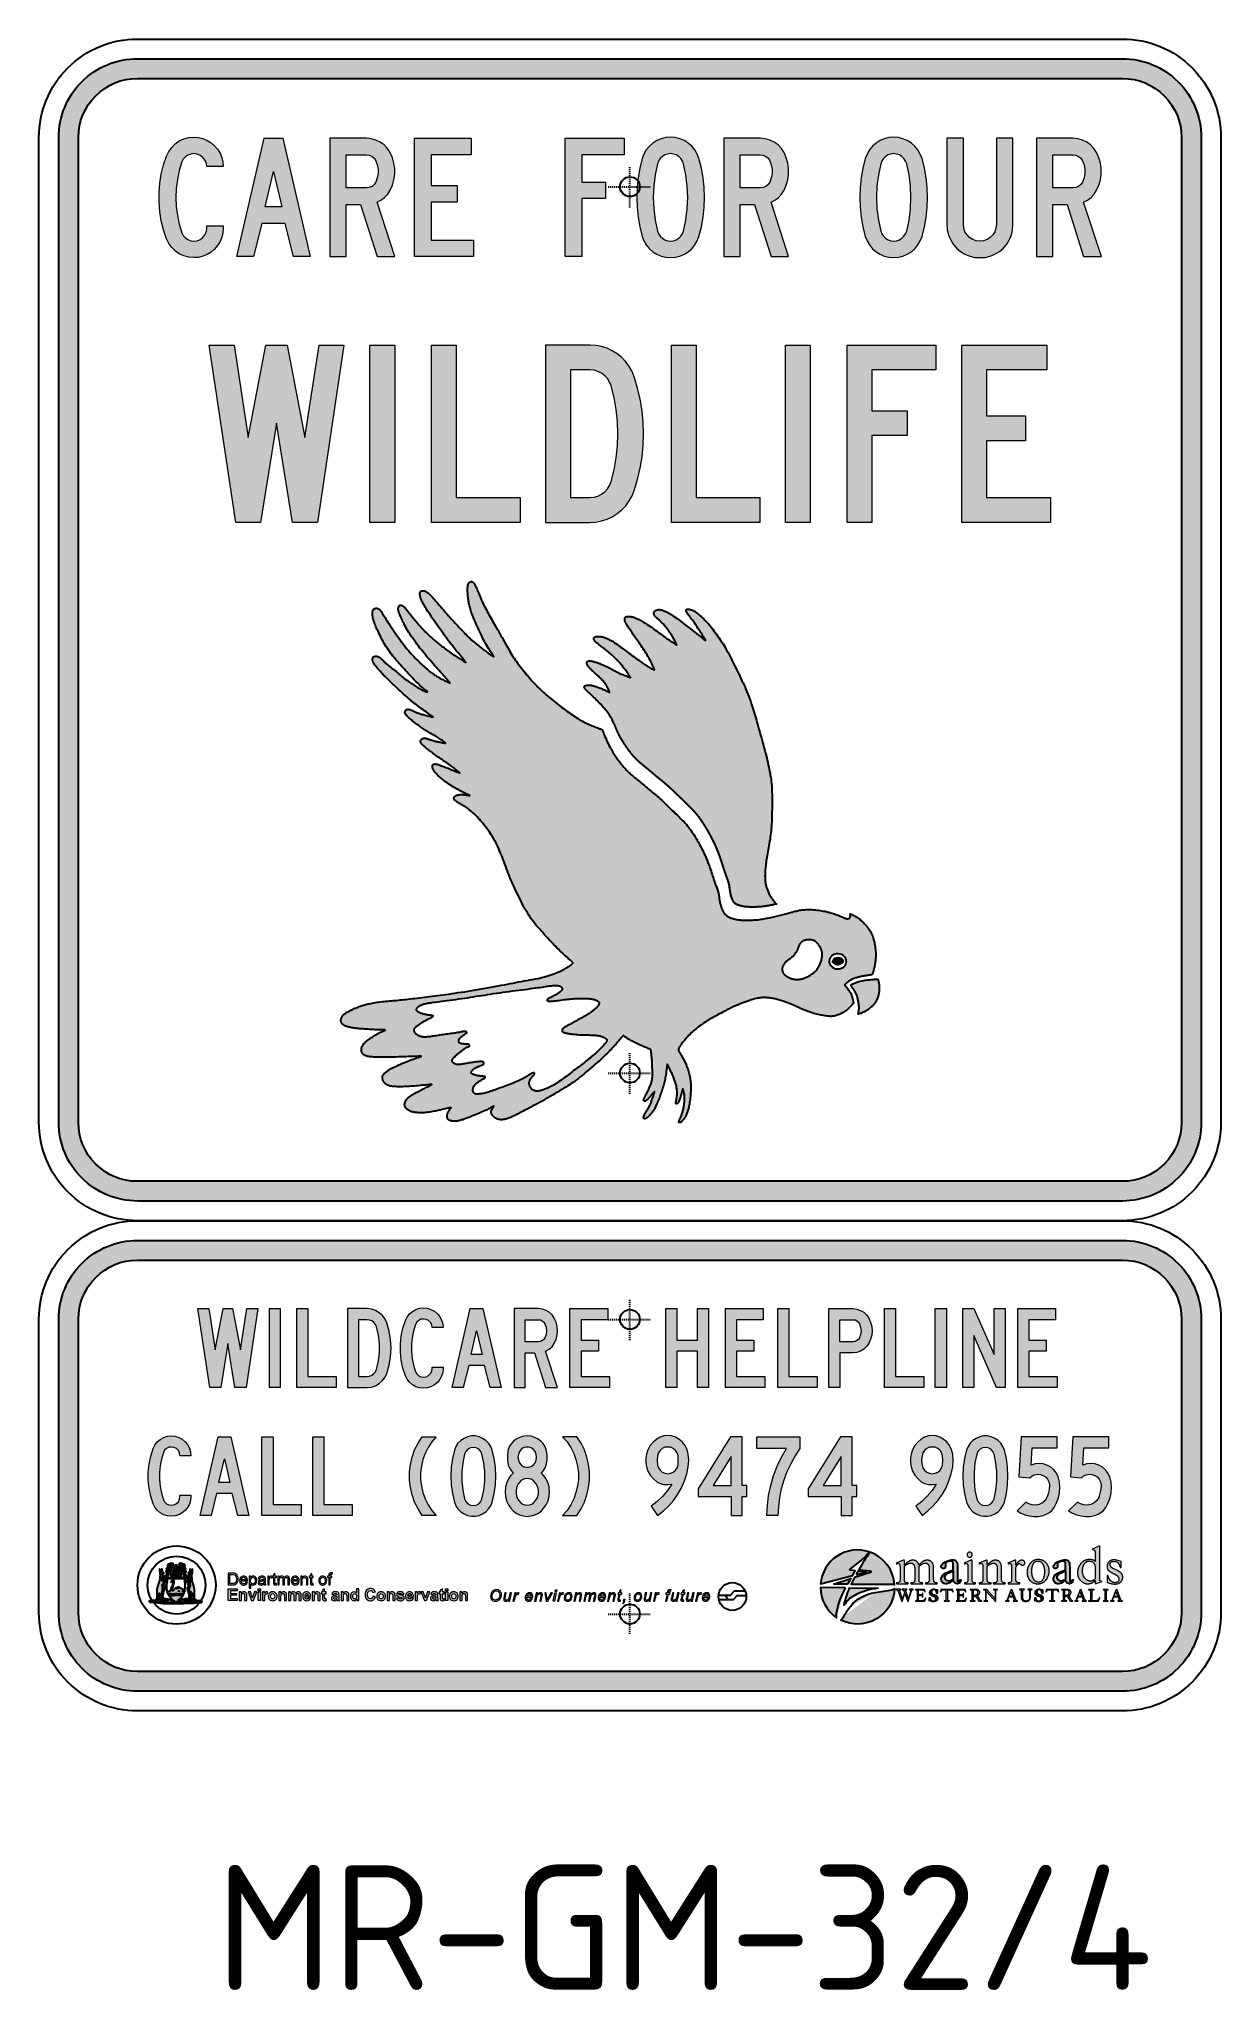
# Model space of a CAD drawing. Header units: millimetres. Extents: x 148 to 268, y 78 to 276.
import ezdxf

# ---------------------------------------------------------------- set-up
doc = ezdxf.new("R2010")
doc.units = ezdxf.units.MM
doc.linetypes.add('CENTER', pattern=[50.8, 31.75, -6.35, 6.35, -6.35])
for name, color, linetype in [('GREEN', 96, 'Continuous'), ('L18', 4, 'Continuous'), ('L25', 1, 'Continuous'), ('L35', 3, 'Continuous')]:
    doc.layers.add(name, color=color, linetype=linetype)
doc.styles.add('ISO', font='iso3098b')

msp = doc.modelspace()

# ---------------------------------------------------------------- texts
at = {"layer": 'L18', "insert": (166.26, 91.01), "char_height": 12.703, "width": 648.15, "attachment_point": 1, "style": 'ISO'}
msp.add_mtext('MR-GM-32/4', dxfattribs=at)

# ---------------------------------------------------------------- hatches: boundary and pattern name
at = {"layer": 'GREEN'}
h = msp.add_hatch(color=256, dxfattribs=at)
edge = h.paths.add_edge_path(flags=16)
edge.add_line((152.29, 166.42), (152.29, 266.42))
edge.add_arc((158.29, 266.42), 6, 90, 180, ccw=False)
edge.add_line((158.29, 272.42), (258.29, 272.42))
edge.add_arc((258.29, 266.42), 6, 0, 90, ccw=False)
edge.add_line((264.29, 266.42), (264.29, 166.42))
edge.add_arc((258.29, 166.42), 6, -90, 0, ccw=False)
edge.add_line((258.29, 160.42), (158.29, 160.42))
edge.add_arc((158.29, 166.42), 6, 180, 270, ccw=False)
edge = h.paths.add_edge_path()
edge.add_line((150.29, 166.42), (150.29, 266.42))
edge.add_arc((158.29, 266.42), 8, 90, 180, ccw=False)
edge.add_line((158.29, 274.42), (258.29, 274.42))
edge.add_arc((258.29, 266.42), 8, 0, 90, ccw=False)
edge.add_line((266.29, 266.42), (266.29, 166.42))
edge.add_arc((258.29, 166.42), 8, -90, 0, ccw=False)
edge.add_line((258.29, 158.42), (158.29, 158.42))
edge.add_arc((158.29, 166.42), 8, 180, 270, ccw=False)
h = msp.add_hatch(color=256, dxfattribs=at)
h.paths.add_polyline_path([(177.82, 266.34), (177.82, 254.34), (179.49, 254.34), (179.49, 259.61), (180.94, 259.61), (182.61, 254.34), (184.41, 254.34), (182.61, 259.85), (183.01, 260.07), (183.37, 260.34), (183.69, 260.67), (183.93, 261.06), (184.17, 261.58), (184.32, 262.13), (184.41, 262.69), (184.41, 263.26), (184.32, 263.83), (184.17, 264.37), (183.93, 264.89), (183.66, 265.31), (183.33, 265.66), (182.93, 265.95), (182.49, 266.16), (182.02, 266.29), (181.53, 266.34)])
h.paths.add_polyline_path([(181.53, 264.66), (181.82, 264.61), (182.1, 264.49), (182.32, 264.31), (182.49, 264.06), (182.64, 263.64), (182.73, 263.2), (182.73, 262.75), (182.64, 262.31), (182.49, 261.89), (182.32, 261.65), (182.1, 261.46), (181.82, 261.34), (181.53, 261.3), (179.49, 261.3), (179.49, 264.66)], flags=16)
h.paths.add_polyline_path([(167, 257.22), (166.96, 256.75), (166.86, 256.29), (166.68, 255.85), (166.43, 255.45), (166.12, 255.09), (165.76, 254.78), (165.36, 254.54), (164.93, 254.36), (164.47, 254.25), (164, 254.22), (163.49, 254.26), (163, 254.39), (162.53, 254.6), (162.12, 254.9), (161.76, 255.25), (161.46, 255.67), (161.24, 256.13), (160.94, 257.04), (160.71, 257.96), (160.57, 258.91), (160.49, 259.86), (160.49, 260.81), (160.57, 261.77), (160.71, 262.71), (160.94, 263.63), (161.24, 264.54), (161.46, 265), (161.76, 265.42), (162.12, 265.78), (162.53, 266.07), (163, 266.28), (163.49, 266.42), (164, 266.46), (164.47, 266.42), (164.93, 266.31), (165.36, 266.13), (165.76, 265.89), (166.12, 265.58), (166.43, 265.22), (166.68, 264.82), (166.86, 264.38), (166.96, 263.93), (167, 263.46), (165.32, 263.46), (165.28, 263.8), (165.14, 264.12), (164.94, 264.39), (164.66, 264.6), (164.35, 264.73), (164, 264.78), (163.69, 264.74), (163.4, 264.63), (163.15, 264.45), (162.94, 264.21), (162.8, 263.94), (162.53, 263.06), (162.34, 262.16), (162.22, 261.25), (162.18, 260.34), (162.22, 259.42), (162.34, 258.51), (162.53, 257.61), (162.8, 256.73), (162.94, 256.46), (163.15, 256.22), (163.4, 256.05), (163.69, 255.94), (164, 255.9), (164.35, 255.94), (164.66, 256.07), (164.94, 256.28), (165.14, 256.55), (165.28, 256.87), (165.32, 257.22), (165.32, 257.46), (167, 257.46)])
h.paths.add_polyline_path([(186.41, 254.34), (186.41, 266.34), (192.17, 266.34), (192.17, 264.66), (188.09, 264.66), (188.09, 261.54), (190.73, 261.54), (190.73, 259.86), (188.09, 259.86), (188.09, 256.01), (192.41, 256.01), (192.41, 254.34)])
h.paths.add_polyline_path([(172.94, 259.37), (171.26, 259.37), (172.1, 262.97)], flags=16)
h.paths.add_polyline_path([(168.38, 254.34), (171.14, 266.34), (173.06, 266.34), (175.82, 254.34), (174.13, 254.34), (173.29, 257.7), (170.9, 257.7), (170.06, 254.34)])
h.paths.add_polyline_path([(201.71, 254.34), (201.71, 266.34), (207.71, 266.34), (207.71, 264.66), (203.39, 264.66), (203.39, 261.89), (205.79, 261.89), (205.79, 260.22), (203.39, 260.22), (203.39, 254.34)])
h.paths.add_polyline_path([(215.29, 256.37), (215.54, 257.35), (215.71, 258.34), (215.81, 259.33), (215.86, 260.34), (215.81, 261.34), (215.71, 262.34), (215.54, 263.32), (215.29, 264.3), (215.12, 264.74), (214.87, 265.16), (214.58, 265.54), (214.21, 265.85), (213.81, 266.11), (213.36, 266.3), (212.89, 266.41), (212.41, 266.45), (211.93, 266.41), (211.46, 266.3), (211.03, 266.11), (210.62, 265.85), (210.26, 265.54), (209.95, 265.16), (209.71, 264.74), (209.53, 264.3), (209.29, 263.32), (209.11, 262.34), (209.01, 261.34), (208.98, 260.34), (209.01, 259.33), (209.11, 258.34), (209.29, 257.35), (209.53, 256.37), (209.71, 255.93), (209.95, 255.51), (210.26, 255.13), (210.62, 254.82), (211.03, 254.56), (211.46, 254.37), (211.93, 254.26), (212.41, 254.22), (212.89, 254.26), (213.36, 254.37), (213.81, 254.56), (214.21, 254.82), (214.58, 255.13), (214.87, 255.51), (215.12, 255.93)])
h.paths.add_polyline_path([(213.74, 256.91), (213.97, 258.04), (214.11, 259.19), (214.16, 260.34), (214.11, 261.48), (213.97, 262.63), (213.74, 263.76), (213.63, 264.03), (213.46, 264.28), (213.25, 264.49), (212.99, 264.65), (212.71, 264.74), (212.41, 264.78), (212.11, 264.74), (211.83, 264.65), (211.58, 264.49), (211.37, 264.28), (211.2, 264.03), (211.1, 263.76), (210.86, 262.63), (210.71, 261.48), (210.66, 260.34), (210.71, 259.19), (210.86, 258.04), (211.1, 256.91), (211.2, 256.64), (211.37, 256.39), (211.58, 256.19), (211.83, 256.02), (212.11, 255.93), (212.41, 255.9), (212.71, 255.93), (212.99, 256.02), (213.25, 256.19), (213.46, 256.39), (213.63, 256.64)], flags=16)
h.paths.add_polyline_path([(249.55, 266.34), (249.55, 254.34), (251.22, 254.34), (251.22, 259.61), (252.67, 259.61), (254.34, 254.34), (256.15, 254.34), (254.34, 259.85), (254.74, 260.07), (255.11, 260.34), (255.42, 260.67), (255.67, 261.06), (255.9, 261.58), (256.06, 262.13), (256.14, 262.69), (256.14, 263.26), (256.06, 263.83), (255.9, 264.37), (255.67, 264.89), (255.39, 265.31), (255.06, 265.66), (254.67, 265.95), (254.22, 266.16), (253.75, 266.29), (253.27, 266.34)])
h.paths.add_polyline_path([(253.27, 264.66), (253.56, 264.61), (253.83, 264.49), (254.06, 264.31), (254.22, 264.06), (254.39, 263.64), (254.46, 263.2), (254.46, 262.75), (254.39, 262.31), (254.22, 261.89), (254.06, 261.65), (253.83, 261.46), (253.56, 261.34), (253.27, 261.3), (251.22, 261.3), (251.22, 264.66)], flags=16)
h.paths.add_polyline_path([(243.81, 255.9), (243.45, 255.94), (243.09, 256.06), (242.77, 256.26), (242.51, 256.53), (242.3, 256.84), (242.18, 257.2), (242.14, 257.58), (242.14, 266.34), (240.46, 266.34), (240.46, 257.58), (240.5, 257.05), (240.62, 256.54), (240.82, 256.05), (241.1, 255.6), (241.44, 255.19), (241.84, 254.85), (242.29, 254.58), (242.78, 254.37), (243.29, 254.25), (243.81, 254.22), (244.34, 254.25), (244.86, 254.37), (245.34, 254.58), (245.8, 254.85), (246.2, 255.19), (246.54, 255.6), (246.81, 256.05), (247.02, 256.54), (247.14, 257.05), (247.17, 257.58), (247.17, 266.34), (245.5, 266.34), (245.5, 257.58), (245.45, 257.2), (245.33, 256.84), (245.13, 256.53), (244.86, 256.26), (244.55, 256.06), (244.19, 255.94)])
h.paths.add_polyline_path([(217.81, 266.34), (217.81, 254.34), (219.49, 254.34), (219.49, 259.61), (220.93, 259.61), (222.61, 254.34), (224.4, 254.34), (222.61, 259.85), (223.01, 260.07), (223.37, 260.34), (223.68, 260.67), (223.93, 261.06), (224.16, 261.58), (224.32, 262.13), (224.4, 262.69), (224.4, 263.26), (224.32, 263.83), (224.16, 264.37), (223.93, 264.89), (223.66, 265.31), (223.32, 265.66), (222.93, 265.95), (222.49, 266.16), (222.01, 266.29), (221.52, 266.34)])
h.paths.add_polyline_path([(221.52, 264.66), (221.82, 264.61), (222.1, 264.49), (222.32, 264.31), (222.49, 264.06), (222.64, 263.64), (222.72, 263.2), (222.72, 262.75), (222.64, 262.31), (222.49, 261.89), (222.32, 261.65), (222.1, 261.46), (221.82, 261.34), (221.52, 261.3), (219.49, 261.3), (219.49, 264.66)], flags=16)
h.paths.add_polyline_path([(236.39, 256.91), (236.63, 258.04), (236.76, 259.19), (236.81, 260.34), (236.76, 261.48), (236.63, 262.63), (236.39, 263.76), (236.28, 264.03), (236.11, 264.28), (235.9, 264.49), (235.64, 264.65), (235.36, 264.74), (235.06, 264.78), (234.77, 264.74), (234.49, 264.65), (234.23, 264.49), (234.02, 264.28), (233.85, 264.03), (233.75, 263.76), (233.51, 262.63), (233.36, 261.48), (233.32, 260.34), (233.36, 259.19), (233.51, 258.04), (233.75, 256.91), (233.85, 256.64), (234.02, 256.39), (234.23, 256.19), (234.49, 256.02), (234.77, 255.93), (235.06, 255.9), (235.36, 255.93), (235.64, 256.02), (235.9, 256.19), (236.11, 256.39), (236.28, 256.64)], flags=16)
h.paths.add_polyline_path([(237.94, 256.37), (238.19, 257.35), (238.36, 258.34), (238.47, 259.33), (238.51, 260.34), (238.47, 261.34), (238.36, 262.34), (238.19, 263.32), (237.94, 264.3), (237.77, 264.74), (237.53, 265.16), (237.22, 265.54), (236.86, 265.85), (236.45, 266.11), (236.01, 266.3), (235.54, 266.41), (235.06, 266.45), (234.58, 266.41), (234.11, 266.3), (233.68, 266.11), (233.27, 265.85), (232.91, 265.54), (232.6, 265.16), (232.36, 264.74), (232.18, 264.3), (231.94, 263.32), (231.76, 262.34), (231.66, 261.34), (231.63, 260.34), (231.66, 259.33), (231.76, 258.34), (231.94, 257.35), (232.18, 256.37), (232.36, 255.93), (232.6, 255.51), (232.91, 255.13), (233.27, 254.82), (233.68, 254.56), (234.11, 254.37), (234.58, 254.26), (235.06, 254.22), (235.54, 254.26), (236.01, 254.37), (236.45, 254.56), (236.86, 254.82), (237.22, 255.13), (237.53, 255.51), (237.77, 255.93)])
h = msp.add_hatch(color=256, dxfattribs=at)
h.paths.add_polyline_path([(168.27, 227.34), (165.58, 245.34), (168.09, 245.34), (169.53, 235.97), (171.33, 245.34), (173.49, 245.34), (175.29, 235.97), (176.73, 245.34), (179.25, 245.34), (176.55, 227.34), (174.03, 227.34), (172.41, 237.42), (170.79, 227.34)])
h.paths.add_polyline_path([(181.88, 227.34), (181.88, 245.34), (184.41, 245.34), (184.41, 227.34)])
h.paths.add_polyline_path([(188.14, 227.34), (188.14, 245.34), (190.66, 245.34), (190.66, 229.85), (197.14, 229.85), (197.14, 227.34)])
h.paths.add_polyline_path([(202.24, 229.85), (204.23, 229.85), (204.64, 229.9), (205.03, 230.01), (205.4, 230.2), (205.73, 230.44), (206.01, 230.74), (206.22, 231.09), (206.38, 231.48), (206.68, 232.67), (206.9, 233.88), (207.03, 235.11), (207.07, 236.34), (207.03, 237.57), (206.9, 238.79), (206.68, 240.01), (206.38, 241.19), (206.22, 241.58), (206.01, 241.93), (205.73, 242.23), (205.4, 242.48), (205.03, 242.66), (204.64, 242.78), (204.23, 242.82), (202.24, 242.82)], flags=16)
h.paths.add_polyline_path([(199.72, 227.34), (204.23, 227.34), (204.81, 227.37), (205.4, 227.49), (205.96, 227.67), (206.49, 227.91), (206.99, 228.23), (207.46, 228.61), (207.86, 229.03), (208.21, 229.51), (208.5, 230.02), (208.72, 230.58), (209.06, 231.7), (209.33, 232.84), (209.52, 234), (209.64, 235.16), (209.67, 236.34), (209.64, 237.51), (209.52, 238.67), (209.33, 239.84), (209.06, 240.97), (208.72, 242.1), (208.5, 242.65), (208.21, 243.16), (207.86, 243.64), (207.46, 244.07), (206.99, 244.44), (206.49, 244.76), (205.96, 245.01), (205.4, 245.19), (204.81, 245.3), (204.23, 245.34), (199.72, 245.34)])
h.paths.add_polyline_path([(212.5, 227.34), (212.5, 245.34), (215.01, 245.34), (215.01, 229.85), (221.49, 229.85), (221.49, 227.34)])
h.paths.add_polyline_path([(224.08, 227.34), (224.08, 245.34), (226.6, 245.34), (226.6, 227.34)])
h.paths.add_polyline_path([(230.34, 227.34), (230.34, 245.34), (239.33, 245.34), (239.33, 242.82), (232.86, 242.82), (232.86, 238.67), (236.45, 238.67), (236.45, 236.16), (232.86, 236.16), (232.86, 227.34)])
h.paths.add_polyline_path([(241.98, 227.34), (241.98, 245.34), (250.61, 245.34), (250.61, 242.82), (244.5, 242.82), (244.5, 238.14), (248.45, 238.14), (248.45, 235.61), (244.5, 235.61), (244.5, 229.85), (250.98, 229.85), (250.98, 227.34)])
h = msp.add_hatch(color=256, dxfattribs=at)
h.paths.add_polyline_path([(227.91, 187.87), (228.07, 187.84), (228.22, 187.81), (228.37, 187.77), (228.52, 187.74), (228.66, 187.7), (228.79, 187.66), (228.93, 187.61), (229.06, 187.57), (229.18, 187.53), (229.3, 187.48), (229.42, 187.44), (229.53, 187.39), (229.63, 187.35), (229.73, 187.31), (229.82, 187.27), (229.91, 187.24), (229.98, 187.2), (230.05, 187.18), (230.12, 187.15), (230.18, 187.13), (230.23, 187.12), (230.28, 187.1), (230.32, 187.09), (230.36, 187.09), (230.39, 187.09), (230.43, 187.09), (230.45, 187.09), (230.48, 187.1), (230.5, 187.11), (230.53, 187.12), (230.55, 187.13), (230.57, 187.15), (230.58, 187.16), (230.6, 187.18), (230.62, 187.2), (230.63, 187.22), (230.64, 187.24), (230.65, 187.26), (230.66, 187.29), (230.66, 187.32), (230.67, 187.35), (230.67, 187.39), (230.66, 187.42), (230.66, 187.46), (230.66, 187.49), (230.66, 187.52), (230.65, 187.55), (230.65, 187.57), (230.65, 187.58), (230.66, 187.59), (230.67, 187.6), (230.68, 187.59), (230.7, 187.58), (230.73, 187.57), (230.76, 187.55), (230.81, 187.53), (230.87, 187.5), (230.93, 187.46), (231.01, 187.42), (231.09, 187.37), (231.18, 187.32), (231.27, 187.27), (231.36, 187.21), (231.46, 187.14), (231.55, 187.07), (231.65, 187), (231.74, 186.92), (231.84, 186.84), (231.93, 186.75), (232.02, 186.66), (232.11, 186.57), (232.2, 186.48), (232.28, 186.39), (232.36, 186.3), (232.44, 186.21), (232.51, 186.11), (232.58, 186.01), (232.65, 185.9), (232.71, 185.79), (232.78, 185.67), (232.83, 185.55), (232.89, 185.42), (232.94, 185.28), (232.98, 185.14), (233.02, 185), (233.06, 184.85), (233.1, 184.7), (233.13, 184.55), (233.16, 184.4), (233.18, 184.25), (233.2, 184.11), (233.22, 183.96), (233.23, 183.82), (233.24, 183.68), (233.24, 183.55), (233.25, 183.42), (233.24, 183.29), (233.24, 183.17), (233.23, 183.05), (233.22, 182.93), (233.21, 182.82), (233.19, 182.71), (233.18, 182.61), (233.16, 182.5), (233.14, 182.4), (233.12, 182.3), (233.1, 182.21), (233.08, 182.11), (233.06, 182.02), (233.04, 181.94), (233.02, 181.86), (233, 181.79), (232.98, 181.73), (232.97, 181.67), (232.95, 181.62), (232.94, 181.57), (232.92, 181.53), (232.91, 181.5), (232.9, 181.47), (232.89, 181.45), (232.88, 181.43), (232.87, 181.42), (232.86, 181.41), (232.84, 181.4), (232.82, 181.39), (232.8, 181.39), (232.76, 181.38), (232.71, 181.37), (232.65, 181.37), (232.58, 181.36), (232.5, 181.34), (232.42, 181.33), (232.33, 181.32), (232.23, 181.3), (232.13, 181.29), (232.04, 181.27), (231.94, 181.25), (231.85, 181.24), (231.76, 181.22), (231.67, 181.2), (231.58, 181.18), (231.49, 181.16), (231.4, 181.13), (231.31, 181.1), (231.22, 181.08), (231.13, 181.04), (231.04, 181.01), (230.95, 180.97), (230.86, 180.94), (230.78, 180.9), (230.69, 180.85), (230.61, 180.8), (230.54, 180.76), (230.47, 180.71), (230.4, 180.65), (230.34, 180.6), (230.28, 180.56), (230.24, 180.51), (230.19, 180.47), (230.16, 180.44), (230.13, 180.42), (230.11, 180.4), (230.1, 180.38), (230.09, 180.36), (230.09, 180.35), (230.1, 180.34), (230.11, 180.32), (230.13, 180.3), (230.15, 180.27), (230.18, 180.24), (230.21, 180.2), (230.24, 180.16), (230.28, 180.11), (230.32, 180.06), (230.36, 180), (230.41, 179.95), (230.45, 179.88), (230.5, 179.82), (230.54, 179.75), (230.59, 179.68), (230.63, 179.61), (230.67, 179.55), (230.7, 179.48), (230.74, 179.41), (230.77, 179.35), (230.79, 179.28), (230.81, 179.22), (230.83, 179.16), (230.85, 179.1), (230.87, 179.04), (230.88, 178.99), (230.89, 178.93), (230.91, 178.88), (230.92, 178.83), (230.93, 178.78), (230.94, 178.74), (230.95, 178.7), (230.96, 178.66), (230.97, 178.63), (230.97, 178.6), (230.98, 178.58), (230.98, 178.56), (230.98, 178.55), (230.97, 178.53), (230.97, 178.51), (230.95, 178.49), (230.93, 178.46), (230.9, 178.43), (230.86, 178.38), (230.82, 178.33), (230.77, 178.27), (230.71, 178.2), (230.64, 178.13), (230.57, 178.06), (230.5, 177.99), (230.42, 177.92), (230.34, 177.85), (230.26, 177.78), (230.17, 177.72), (230.08, 177.66), (229.99, 177.6), (229.9, 177.55), (229.81, 177.5), (229.71, 177.45), (229.61, 177.4), (229.52, 177.36), (229.42, 177.32), (229.32, 177.28), (229.22, 177.25), (229.12, 177.22), (229.02, 177.2), (228.92, 177.19), (228.83, 177.18), (228.72, 177.17), (228.62, 177.17), (228.52, 177.18), (228.41, 177.19), (228.3, 177.2), (228.19, 177.22), (228.07, 177.24), (227.94, 177.26), (227.81, 177.28), (227.67, 177.31), (227.53, 177.34), (227.39, 177.37), (227.24, 177.4), (227.1, 177.44), (226.95, 177.48), (226.8, 177.53), (226.66, 177.57), (226.51, 177.62), (226.36, 177.68), (226.21, 177.73), (226.06, 177.79), (225.92, 177.85), (225.77, 177.91), (225.62, 177.98), (225.47, 178.05), (225.32, 178.11), (225.17, 178.18), (225.03, 178.25), (224.88, 178.31), (224.74, 178.37), (224.6, 178.43), (224.47, 178.49), (224.34, 178.54), (224.21, 178.59), (224.08, 178.63), (223.96, 178.67), (223.84, 178.71), (223.72, 178.75), (223.6, 178.79), (223.48, 178.82), (223.36, 178.85), (223.24, 178.89), (223.12, 178.91), (223, 178.94), (222.89, 178.97), (222.77, 178.99), (222.66, 179.01), (222.54, 179.03), (222.43, 179.05), (222.32, 179.06), (222.2, 179.07), (222.09, 179.08), (221.97, 179.08), (221.86, 179.08), (221.74, 179.08), (221.62, 179.07), (221.49, 179.05), (221.36, 179.03), (221.23, 179.01), (221.09, 178.98), (220.94, 178.94), (220.78, 178.9), (220.61, 178.85), (220.44, 178.79), (220.25, 178.73), (220.05, 178.66), (219.85, 178.58), (219.64, 178.5), (219.42, 178.41), (219.21, 178.32), (218.99, 178.23), (218.77, 178.13), (218.55, 178.03), (218.34, 177.92), (218.13, 177.82), (217.92, 177.71), (217.72, 177.61), (217.54, 177.51), (217.36, 177.42), (217.19, 177.33), (217.04, 177.24), (216.89, 177.16), (216.75, 177.08), (216.61, 177), (216.48, 176.92), (216.34, 176.84), (216.2, 176.75), (216.06, 176.67), (215.92, 176.57), (215.77, 176.48), (215.62, 176.38), (215.47, 176.28), (215.32, 176.17), (215.18, 176.06), (215.04, 175.95), (214.9, 175.84), (214.76, 175.72), (214.64, 175.6), (214.51, 175.49), (214.39, 175.37), (214.27, 175.25), (214.16, 175.13), (214.05, 175.01), (213.95, 174.89), (213.85, 174.77), (213.75, 174.66), (213.66, 174.55), (213.58, 174.44), (213.51, 174.34), (213.44, 174.25), (213.38, 174.17), (213.34, 174.1), (213.3, 174.04), (213.27, 173.98), (213.25, 173.93), (213.23, 173.89), (213.22, 173.86), (213.21, 173.82), (213.21, 173.79), (213.21, 173.76), (213.22, 173.73), (213.22, 173.7), (213.24, 173.67), (213.25, 173.63), (213.27, 173.6), (213.29, 173.56), (213.32, 173.51), (213.35, 173.46), (213.39, 173.4), (213.42, 173.34), (213.47, 173.27), (213.51, 173.2), (213.56, 173.13), (213.6, 173.05), (213.65, 172.97), (213.69, 172.9), (213.74, 172.82), (213.78, 172.73), (213.83, 172.65), (213.87, 172.56), (213.92, 172.47), (213.96, 172.38), (214, 172.28), (214.04, 172.17), (214.08, 172.06), (214.13, 171.94), (214.16, 171.83), (214.2, 171.7), (214.24, 171.58), (214.27, 171.45), (214.31, 171.32), (214.34, 171.19), (214.36, 171.05), (214.39, 170.92), (214.41, 170.78), (214.43, 170.63), (214.44, 170.48), (214.46, 170.32), (214.46, 170.15), (214.47, 169.98), (214.47, 169.79), (214.46, 169.61), (214.45, 169.42), (214.44, 169.24), (214.43, 169.05), (214.41, 168.88), (214.39, 168.71), (214.37, 168.56), (214.35, 168.41), (214.32, 168.27), (214.3, 168.15), (214.27, 168.03), (214.25, 167.92), (214.22, 167.82), (214.19, 167.72), (214.17, 167.63), (214.14, 167.55), (214.12, 167.47), (214.09, 167.4), (214.07, 167.33), (214.04, 167.26), (214.02, 167.2), (213.99, 167.14), (213.96, 167.08), (213.92, 167.02), (213.89, 166.96), (213.86, 166.91), (213.82, 166.85), (213.79, 166.8), (213.75, 166.75), (213.72, 166.71), (213.69, 166.67), (213.66, 166.63), (213.63, 166.59), (213.6, 166.56), (213.57, 166.52), (213.54, 166.5), (213.51, 166.47), (213.49, 166.45), (213.47, 166.43), (213.45, 166.41), (213.42, 166.4), (213.41, 166.39), (213.39, 166.38), (213.37, 166.38), (213.35, 166.38), (213.34, 166.38), (213.32, 166.38), (213.31, 166.38), (213.3, 166.38), (213.29, 166.39), (213.28, 166.39), (213.27, 166.4), (213.26, 166.41), (213.25, 166.41), (213.25, 166.42), (213.25, 166.43), (213.24, 166.44), (213.24, 166.45), (213.24, 166.46), (213.25, 166.47), (213.25, 166.48), (213.25, 166.5), (213.26, 166.52), (213.27, 166.54), (213.28, 166.56), (213.29, 166.58), (213.3, 166.61), (213.31, 166.64), (213.33, 166.67), (213.34, 166.71), (213.36, 166.75), (213.38, 166.79), (213.4, 166.83), (213.42, 166.88), (213.44, 166.93), (213.47, 166.99), (213.49, 167.05), (213.51, 167.12), (213.54, 167.19), (213.57, 167.26), (213.59, 167.34), (213.62, 167.42), (213.65, 167.51), (213.67, 167.6), (213.69, 167.69), (213.72, 167.78), (213.74, 167.88), (213.75, 167.97), (213.77, 168.07), (213.78, 168.17), (213.79, 168.27), (213.8, 168.37), (213.81, 168.47), (213.81, 168.56), (213.82, 168.66), (213.82, 168.76), (213.82, 168.86), (213.82, 168.96), (213.82, 169.05), (213.82, 169.14), (213.81, 169.22), (213.8, 169.31), (213.79, 169.38), (213.77, 169.45), (213.76, 169.52), (213.74, 169.58), (213.72, 169.63), (213.71, 169.68), (213.69, 169.72), (213.68, 169.75), (213.67, 169.78), (213.66, 169.8), (213.66, 169.81), (213.65, 169.81), (213.65, 169.8), (213.64, 169.78), (213.63, 169.75), (213.62, 169.71), (213.6, 169.66), (213.59, 169.6), (213.57, 169.53), (213.55, 169.45), (213.52, 169.37), (213.5, 169.29), (213.48, 169.21), (213.46, 169.13), (213.43, 169.06), (213.41, 168.99), (213.39, 168.92), (213.37, 168.85), (213.35, 168.79), (213.33, 168.73), (213.31, 168.68), (213.29, 168.63), (213.27, 168.58), (213.25, 168.54), (213.23, 168.49), (213.21, 168.46), (213.19, 168.42), (213.17, 168.39), (213.15, 168.37), (213.13, 168.34), (213.11, 168.33), (213.1, 168.31), (213.08, 168.3), (213.06, 168.29), (213.05, 168.29), (213.04, 168.29), (213.02, 168.29), (213.01, 168.29), (213, 168.29), (212.98, 168.3), (212.97, 168.31), (212.97, 168.32), (212.96, 168.34), (212.95, 168.36), (212.95, 168.39), (212.96, 168.42), (212.96, 168.46), (212.97, 168.5), (212.98, 168.55), (212.99, 168.61), (213.01, 168.67), (213.02, 168.74), (213.03, 168.82), (213.04, 168.9), (213.05, 168.99), (213.06, 169.08), (213.07, 169.18), (213.07, 169.28), (213.07, 169.38), (213.07, 169.49), (213.07, 169.59), (213.06, 169.7), (213.05, 169.8), (213.03, 169.91), (213.02, 170.01), (213, 170.11), (212.97, 170.21), (212.95, 170.31), (212.92, 170.41), (212.89, 170.5), (212.86, 170.6), (212.82, 170.7), (212.79, 170.8), (212.75, 170.9), (212.7, 171), (212.66, 171.11), (212.61, 171.22), (212.56, 171.33), (212.5, 171.45), (212.45, 171.57), (212.39, 171.69), (212.33, 171.8), (212.28, 171.91), (212.23, 172.02), (212.19, 172.11), (212.15, 172.18), (212.12, 172.24), (212.1, 172.29), (212.08, 172.31), (212.07, 172.32), (212.06, 172.31), (212.06, 172.29), (212.05, 172.25), (212.05, 172.19), (212.04, 172.12), (212.03, 172.03), (212.02, 171.94), (212.01, 171.83), (212, 171.71), (211.98, 171.59), (211.97, 171.46), (211.95, 171.33), (211.93, 171.2), (211.9, 171.07), (211.88, 170.93), (211.85, 170.8), (211.82, 170.67), (211.79, 170.53), (211.75, 170.4), (211.72, 170.26), (211.68, 170.13), (211.64, 169.99), (211.6, 169.85), (211.56, 169.71), (211.51, 169.58), (211.47, 169.44), (211.42, 169.3), (211.37, 169.16), (211.33, 169.03), (211.28, 168.89), (211.23, 168.76), (211.18, 168.64), (211.13, 168.51), (211.08, 168.39), (211.03, 168.28), (210.98, 168.18), (210.93, 168.08), (210.89, 167.99), (210.84, 167.91), (210.8, 167.83), (210.75, 167.76), (210.71, 167.69), (210.67, 167.62), (210.63, 167.56), (210.59, 167.51), (210.55, 167.45), (210.51, 167.4), (210.47, 167.35), (210.43, 167.3), (210.39, 167.25), (210.36, 167.21), (210.32, 167.17), (210.28, 167.12), (210.24, 167.08), (210.2, 167.05), (210.16, 167.01), (210.13, 166.97), (210.09, 166.94), (210.06, 166.91), (210.02, 166.89), (209.99, 166.86), (209.96, 166.84), (209.94, 166.82), (209.91, 166.8), (209.89, 166.79), (209.87, 166.78), (209.85, 166.77), (209.83, 166.77), (209.81, 166.77), (209.79, 166.77), (209.77, 166.77), (209.75, 166.77), (209.73, 166.78), (209.72, 166.79), (209.71, 166.8), (209.69, 166.81), (209.68, 166.82), (209.68, 166.83), (209.67, 166.85), (209.67, 166.87), (209.67, 166.89), (209.67, 166.91), (209.67, 166.94), (209.68, 166.97), (209.7, 167.01), (209.71, 167.06), (209.73, 167.11), (209.76, 167.16), (209.78, 167.22), (209.81, 167.28), (209.85, 167.34), (209.89, 167.41), (209.93, 167.47), (209.97, 167.54), (210.01, 167.61), (210.06, 167.69), (210.1, 167.76), (210.15, 167.84), (210.2, 167.92), (210.24, 168), (210.28, 168.08), (210.32, 168.17), (210.36, 168.26), (210.39, 168.34), (210.43, 168.43), (210.46, 168.52), (210.49, 168.6), (210.52, 168.69), (210.55, 168.77), (210.59, 168.85), (210.61, 168.92), (210.64, 169), (210.67, 169.07), (210.69, 169.13), (210.71, 169.19), (210.73, 169.25), (210.75, 169.3), (210.76, 169.34), (210.77, 169.39), (210.77, 169.42), (210.78, 169.45), (210.78, 169.48), (210.79, 169.5), (210.79, 169.52), (210.79, 169.54), (210.79, 169.55), (210.79, 169.55), (210.78, 169.55), (210.77, 169.54), (210.75, 169.52), (210.73, 169.49), (210.7, 169.46), (210.66, 169.41), (210.62, 169.36), (210.56, 169.3), (210.51, 169.24), (210.45, 169.17), (210.39, 169.1), (210.33, 169.03), (210.28, 168.97), (210.23, 168.91), (210.18, 168.85), (210.14, 168.8), (210.09, 168.75), (210.06, 168.71), (210.02, 168.68), (209.99, 168.65), (209.95, 168.62), (209.92, 168.6), (209.89, 168.58), (209.87, 168.57), (209.84, 168.56), (209.82, 168.56), (209.79, 168.55), (209.77, 168.56), (209.75, 168.56), (209.74, 168.57), (209.72, 168.58), (209.71, 168.59), (209.7, 168.6), (209.69, 168.62), (209.68, 168.63), (209.68, 168.66), (209.68, 168.68), (209.68, 168.7), (209.69, 168.73), (209.7, 168.76), (209.71, 168.8), (209.73, 168.84), (209.76, 168.89), (209.78, 168.95), (209.82, 169.02), (209.85, 169.09), (209.9, 169.17), (209.94, 169.26), (209.99, 169.36), (210.04, 169.46), (210.09, 169.56), (210.14, 169.66), (210.19, 169.77), (210.23, 169.87), (210.28, 169.98), (210.32, 170.08), (210.36, 170.18), (210.4, 170.27), (210.43, 170.36), (210.46, 170.45), (210.48, 170.53), (210.51, 170.6), (210.52, 170.67), (210.54, 170.74), (210.55, 170.82), (210.56, 170.9), (210.57, 170.98), (210.57, 171.08), (210.57, 171.19), (210.57, 171.32), (210.57, 171.46), (210.57, 171.62), (210.57, 171.78), (210.56, 171.95), (210.56, 172.12), (210.55, 172.3), (210.54, 172.48), (210.53, 172.65), (210.51, 172.82), (210.5, 172.98), (210.49, 173.13), (210.47, 173.27), (210.46, 173.39), (210.45, 173.5), (210.44, 173.59), (210.43, 173.66), (210.42, 173.72), (210.41, 173.76), (210.39, 173.79), (210.37, 173.82), (210.33, 173.84), (210.28, 173.86), (210.22, 173.89), (210.14, 173.92), (210.04, 173.96), (209.93, 174), (209.81, 174.06), (209.68, 174.11), (209.55, 174.17), (209.41, 174.23), (209.27, 174.29), (209.13, 174.36), (208.99, 174.42), (208.85, 174.49), (208.71, 174.56), (208.59, 174.62), (208.46, 174.69), (208.35, 174.75), (208.24, 174.81), (208.14, 174.87), (208.05, 174.92), (207.97, 174.97), (207.9, 175.02), (207.84, 175.06), (207.78, 175.1), (207.74, 175.13), (207.7, 175.16), (207.67, 175.18), (207.65, 175.19), (207.63, 175.2), (207.6, 175.19), (207.58, 175.18), (207.55, 175.15), (207.51, 175.11), (207.46, 175.05), (207.4, 174.98), (207.33, 174.89), (207.24, 174.79), (207.15, 174.69), (207.05, 174.57), (206.95, 174.45), (206.84, 174.33), (206.73, 174.21), (206.62, 174.09), (206.51, 173.97), (206.41, 173.85), (206.29, 173.73), (206.18, 173.62), (206.06, 173.5), (205.94, 173.38), (205.81, 173.25), (205.68, 173.13), (205.54, 173), (205.4, 172.87), (205.25, 172.74), (205.1, 172.6), (204.93, 172.46), (204.76, 172.31), (204.59, 172.15), (204.4, 171.99), (204.21, 171.83), (204.02, 171.67), (203.82, 171.5), (203.63, 171.34), (203.43, 171.18), (203.24, 171.02), (203.05, 170.87), (202.87, 170.73), (202.69, 170.6), (202.51, 170.47), (202.33, 170.35), (202.15, 170.23), (201.97, 170.11), (201.77, 169.99), (201.58, 169.87), (201.37, 169.74), (201.15, 169.6), (200.92, 169.47), (200.68, 169.33), (200.44, 169.18), (200.2, 169.04), (199.94, 168.9), (199.69, 168.75), (199.43, 168.61), (199.18, 168.47), (198.92, 168.33), (198.68, 168.2), (198.44, 168.07), (198.21, 167.95), (197.99, 167.83), (197.8, 167.73), (197.62, 167.64), (197.45, 167.55), (197.31, 167.47), (197.17, 167.4), (197.04, 167.34), (196.93, 167.28), (196.81, 167.22), (196.7, 167.16), (196.59, 167.11), (196.48, 167.06), (196.38, 167), (196.27, 166.96), (196.17, 166.91), (196.07, 166.87), (195.97, 166.83), (195.88, 166.8), (195.79, 166.77), (195.7, 166.74), (195.62, 166.72), (195.54, 166.71), (195.46, 166.7), (195.39, 166.69), (195.32, 166.68), (195.25, 166.68), (195.19, 166.68), (195.12, 166.69), (195.06, 166.69), (195.01, 166.7), (194.95, 166.71), (194.9, 166.73), (194.85, 166.74), (194.8, 166.76), (194.75, 166.78), (194.71, 166.8), (194.66, 166.82), (194.62, 166.85), (194.58, 166.88), (194.54, 166.9), (194.5, 166.93), (194.46, 166.97), (194.43, 167), (194.39, 167.04), (194.36, 167.07), (194.33, 167.11), (194.3, 167.15), (194.27, 167.19), (194.25, 167.23), (194.23, 167.27), (194.22, 167.3), (194.21, 167.34), (194.2, 167.38), (194.2, 167.42), (194.2, 167.45), (194.2, 167.49), (194.21, 167.53), (194.21, 167.56), (194.22, 167.6), (194.24, 167.63), (194.25, 167.66), (194.27, 167.7), (194.28, 167.73), (194.3, 167.76), (194.32, 167.79), (194.34, 167.83), (194.36, 167.86), (194.37, 167.89), (194.39, 167.92), (194.41, 167.94), (194.42, 167.97), (194.44, 167.99), (194.45, 168.01), (194.46, 168.03), (194.47, 168.04), (194.47, 168.05), (194.47, 168.05), (194.46, 168.05), (194.45, 168.05), (194.42, 168.03), (194.39, 168.01), (194.34, 167.99), (194.28, 167.96), (194.21, 167.92), (194.13, 167.87), (194.03, 167.82), (193.93, 167.77), (193.83, 167.72), (193.71, 167.66), (193.6, 167.61), (193.47, 167.55), (193.35, 167.5), (193.22, 167.44), (193.09, 167.39), (192.96, 167.34), (192.83, 167.28), (192.69, 167.23), (192.56, 167.17), (192.42, 167.12), (192.29, 167.06), (192.15, 167.01), (192.02, 166.95), (191.89, 166.9), (191.76, 166.85), (191.64, 166.8), (191.52, 166.76), (191.41, 166.72), (191.31, 166.68), (191.21, 166.65), (191.12, 166.62), (191.03, 166.59), (190.94, 166.57), (190.86, 166.56), (190.78, 166.54), (190.69, 166.54), (190.61, 166.53), (190.53, 166.53), (190.45, 166.53), (190.38, 166.53), (190.31, 166.54), (190.24, 166.54), (190.18, 166.55), (190.12, 166.57), (190.07, 166.58), (190.02, 166.6), (189.97, 166.61), (189.93, 166.64), (189.9, 166.66), (189.86, 166.68), (189.83, 166.71), (189.81, 166.74), (189.78, 166.78), (189.77, 166.81), (189.75, 166.85), (189.74, 166.89), (189.73, 166.93), (189.72, 166.98), (189.72, 167.02), (189.72, 167.07), (189.73, 167.12), (189.74, 167.17), (189.75, 167.22), (189.77, 167.27), (189.79, 167.32), (189.81, 167.38), (189.84, 167.43), (189.87, 167.49), (189.9, 167.55), (189.94, 167.61), (189.97, 167.66), (190.01, 167.71), (190.04, 167.76), (190.07, 167.8), (190.09, 167.84), (190.11, 167.86), (190.12, 167.88), (190.13, 167.9), (190.11, 167.9), (190.09, 167.9), (190.05, 167.89), (189.99, 167.88), (189.91, 167.86), (189.8, 167.84), (189.68, 167.81), (189.54, 167.77), (189.39, 167.74), (189.23, 167.7), (189.06, 167.66), (188.9, 167.63), (188.73, 167.59), (188.56, 167.56), (188.41, 167.53), (188.25, 167.5), (188.1, 167.47), (187.95, 167.45), (187.81, 167.43), (187.67, 167.41), (187.53, 167.4), (187.39, 167.39), (187.26, 167.38), (187.14, 167.38), (187.01, 167.38), (186.89, 167.39), (186.78, 167.39), (186.67, 167.4), (186.56, 167.41), (186.46, 167.42), (186.37, 167.43), (186.28, 167.45), (186.2, 167.47), (186.12, 167.49), (186.05, 167.51), (185.98, 167.54), (185.91, 167.57), (185.85, 167.6), (185.79, 167.64), (185.74, 167.68), (185.68, 167.72), (185.64, 167.76), (185.59, 167.8), (185.55, 167.85), (185.52, 167.89), (185.49, 167.93), (185.47, 167.98), (185.45, 168.02), (185.43, 168.07), (185.42, 168.11), (185.42, 168.16), (185.41, 168.2), (185.41, 168.25), (185.42, 168.29), (185.42, 168.34), (185.43, 168.39), (185.45, 168.44), (185.47, 168.49), (185.49, 168.53), (185.51, 168.59), (185.55, 168.64), (185.58, 168.69), (185.62, 168.74), (185.66, 168.79), (185.71, 168.85), (185.76, 168.9), (185.82, 168.95), (185.88, 169), (185.94, 169.05), (186, 169.1), (186.07, 169.14), (186.14, 169.19), (186.22, 169.23), (186.3, 169.28), (186.39, 169.33), (186.48, 169.38), (186.59, 169.43), (186.7, 169.49), (186.81, 169.55), (186.94, 169.61), (187.06, 169.67), (187.18, 169.73), (187.3, 169.8), (187.42, 169.86), (187.53, 169.91), (187.63, 169.97), (187.73, 170.02), (187.81, 170.06), (187.89, 170.1), (187.96, 170.14), (188.02, 170.17), (188.07, 170.2), (188.11, 170.22), (188.14, 170.24), (188.16, 170.25), (188.17, 170.26), (188.16, 170.27), (188.14, 170.27), (188.09, 170.26), (188.02, 170.26), (187.93, 170.25), (187.82, 170.23), (187.68, 170.22), (187.52, 170.2), (187.35, 170.19), (187.17, 170.17), (186.98, 170.15), (186.79, 170.13), (186.6, 170.11), (186.41, 170.1), (186.22, 170.08), (186.04, 170.07), (185.86, 170.06), (185.69, 170.05), (185.52, 170.04), (185.36, 170.04), (185.21, 170.03), (185.06, 170.03), (184.91, 170.03), (184.78, 170.03), (184.64, 170.03), (184.52, 170.04), (184.4, 170.04), (184.29, 170.05), (184.19, 170.06), (184.09, 170.07), (184.01, 170.09), (183.92, 170.1), (183.85, 170.12), (183.78, 170.14), (183.71, 170.17), (183.65, 170.2), (183.59, 170.23), (183.54, 170.26), (183.49, 170.3), (183.44, 170.34), (183.4, 170.38), (183.36, 170.42), (183.33, 170.47), (183.3, 170.51), (183.27, 170.55), (183.25, 170.59), (183.23, 170.63), (183.22, 170.67), (183.2, 170.7), (183.19, 170.74), (183.19, 170.77), (183.18, 170.81), (183.17, 170.85), (183.17, 170.88), (183.16, 170.92), (183.16, 170.96), (183.16, 171), (183.16, 171.04), (183.17, 171.08), (183.18, 171.12), (183.2, 171.16), (183.22, 171.21), (183.25, 171.25), (183.28, 171.29), (183.32, 171.34), (183.36, 171.38), (183.41, 171.43), (183.47, 171.48), (183.53, 171.53), (183.59, 171.58), (183.67, 171.63), (183.75, 171.68), (183.85, 171.74), (183.95, 171.8), (184.06, 171.87), (184.19, 171.93), (184.33, 172), (184.49, 172.08), (184.66, 172.16), (184.84, 172.24), (185.02, 172.32), (185.21, 172.41), (185.41, 172.49), (185.6, 172.57), (185.79, 172.64), (185.98, 172.71), (186.15, 172.78), (186.32, 172.84), (186.48, 172.9), (186.62, 172.95), (186.75, 172.99), (186.86, 173.03), (186.96, 173.06), (187.03, 173.08), (187.08, 173.1), (187.1, 173.11), (187.1, 173.12), (187.07, 173.13), (187.02, 173.13), (186.93, 173.12), (186.81, 173.12), (186.65, 173.11), (186.47, 173.1), (186.26, 173.1), (186.03, 173.09), (185.79, 173.08), (185.53, 173.07), (185.27, 173.06), (185.02, 173.05), (184.76, 173.05), (184.51, 173.04), (184.27, 173.04), (184.03, 173.03), (183.81, 173.03), (183.59, 173.03), (183.38, 173.03), (183.19, 173.03), (183.01, 173.03), (182.84, 173.03), (182.68, 173.03), (182.53, 173.03), (182.4, 173.04), (182.27, 173.04), (182.16, 173.05), (182.05, 173.05), (181.96, 173.06), (181.87, 173.07), (181.79, 173.08), (181.71, 173.09), (181.64, 173.11), (181.58, 173.12), (181.52, 173.14), (181.46, 173.16), (181.41, 173.19), (181.36, 173.21), (181.32, 173.24), (181.28, 173.27), (181.24, 173.3), (181.2, 173.34), (181.17, 173.37), (181.14, 173.41), (181.11, 173.45), (181.09, 173.48), (181.07, 173.52), (181.05, 173.56), (181.04, 173.6), (181.03, 173.64), (181.02, 173.68), (181.02, 173.73), (181.02, 173.77), (181.02, 173.81), (181.02, 173.86), (181.03, 173.9), (181.04, 173.95), (181.05, 174), (181.07, 174.05), (181.1, 174.11), (181.12, 174.16), (181.16, 174.22), (181.19, 174.28), (181.24, 174.34), (181.28, 174.4), (181.33, 174.46), (181.39, 174.52), (181.44, 174.58), (181.51, 174.64), (181.57, 174.69), (181.64, 174.74), (181.72, 174.8), (181.8, 174.85), (181.88, 174.9), (181.96, 174.96), (182.05, 175.01), (182.14, 175.07), (182.23, 175.13), (182.32, 175.19), (182.42, 175.25), (182.51, 175.31), (182.61, 175.37), (182.7, 175.42), (182.8, 175.47), (182.89, 175.52), (182.97, 175.57), (183.06, 175.61), (183.14, 175.64), (183.21, 175.67), (183.28, 175.7), (183.33, 175.72), (183.38, 175.74), (183.42, 175.75), (183.44, 175.77), (183.45, 175.77), (183.44, 175.78), (183.42, 175.78), (183.37, 175.79), (183.3, 175.79), (183.21, 175.79), (183.09, 175.8), (182.95, 175.8), (182.79, 175.81), (182.61, 175.82), (182.43, 175.82), (182.24, 175.83), (182.06, 175.84), (181.87, 175.85), (181.7, 175.86), (181.53, 175.87), (181.37, 175.88), (181.21, 175.89), (181.07, 175.9), (180.93, 175.91), (180.8, 175.92), (180.68, 175.94), (180.56, 175.95), (180.45, 175.96), (180.35, 175.98), (180.25, 175.99), (180.15, 176.01), (180.06, 176.02), (179.98, 176.04), (179.89, 176.05), (179.81, 176.07), (179.73, 176.09), (179.66, 176.11), (179.58, 176.13), (179.51, 176.15), (179.45, 176.17), (179.39, 176.19), (179.33, 176.22), (179.28, 176.24), (179.24, 176.27), (179.19, 176.3), (179.16, 176.33), (179.12, 176.36), (179.09, 176.39), (179.07, 176.42), (179.04, 176.45), (179.02, 176.48), (179, 176.51), (178.99, 176.54), (178.98, 176.57), (178.97, 176.6), (178.96, 176.63), (178.95, 176.66), (178.95, 176.7), (178.95, 176.74), (178.95, 176.78), (178.95, 176.82), (178.96, 176.86), (178.97, 176.91), (178.98, 176.95), (179, 177), (179.01, 177.05), (179.03, 177.09), (179.06, 177.14), (179.08, 177.18), (179.11, 177.23), (179.14, 177.27), (179.18, 177.31), (179.22, 177.35), (179.27, 177.39), (179.32, 177.43), (179.37, 177.47), (179.43, 177.51), (179.49, 177.55), (179.56, 177.59), (179.63, 177.63), (179.7, 177.67), (179.78, 177.71), (179.86, 177.75), (179.94, 177.79), (180.02, 177.83), (180.11, 177.88), (180.2, 177.92), (180.29, 177.96), (180.39, 178), (180.48, 178.04), (180.58, 178.08), (180.68, 178.12), (180.79, 178.16), (180.89, 178.2), (181, 178.23), (181.11, 178.27), (181.23, 178.3), (181.34, 178.34), (181.46, 178.37), (181.58, 178.4), (181.71, 178.43), (181.84, 178.46), (181.98, 178.49), (182.13, 178.52), (182.28, 178.55), (182.44, 178.57), (182.6, 178.6), (182.78, 178.62), (182.96, 178.65), (183.15, 178.67), (183.33, 178.69), (183.52, 178.71), (183.71, 178.73), (183.89, 178.74), (184.07, 178.76), (184.25, 178.78), (184.43, 178.79), (184.6, 178.8), (184.78, 178.82), (184.97, 178.84), (185.15, 178.85), (185.35, 178.87), (185.55, 178.89), (185.76, 178.92), (185.98, 178.94), (186.21, 178.97), (186.44, 179), (186.68, 179.03), (186.92, 179.06), (187.17, 179.09), (187.42, 179.12), (187.68, 179.15), (187.94, 179.18), (188.21, 179.22), (188.48, 179.25), (188.75, 179.29), (189.03, 179.32), (189.32, 179.36), (189.61, 179.4), (189.9, 179.44), (190.21, 179.49), (190.52, 179.53), (190.84, 179.58), (191.17, 179.63), (191.51, 179.68), (191.87, 179.74), (192.24, 179.8), (192.62, 179.86), (193.01, 179.93), (193.4, 180), (193.79, 180.07), (194.17, 180.13), (194.54, 180.2), (194.89, 180.27), (195.23, 180.33), (195.55, 180.39), (195.85, 180.45), (196.14, 180.51), (196.43, 180.56), (196.71, 180.62), (196.99, 180.67), (197.27, 180.72), (197.55, 180.77), (197.84, 180.82), (198.12, 180.88), (198.41, 180.93), (198.69, 180.98), (198.96, 181.03), (199.22, 181.09), (199.47, 181.15), (199.71, 181.21), (199.94, 181.28), (200.16, 181.34), (200.36, 181.41), (200.55, 181.48), (200.72, 181.55), (200.89, 181.61), (201.04, 181.68), (201.18, 181.74), (201.31, 181.8), (201.43, 181.86), (201.54, 181.92), (201.64, 181.98), (201.73, 182.03), (201.82, 182.09), (201.91, 182.14), (201.99, 182.19), (202.07, 182.25), (202.15, 182.3), (202.22, 182.35), (202.28, 182.39), (202.34, 182.43), (202.39, 182.47), (202.43, 182.5), (202.46, 182.53), (202.48, 182.56), (202.49, 182.59), (202.49, 182.62), (202.47, 182.65), (202.44, 182.69), (202.39, 182.74), (202.33, 182.8), (202.24, 182.87), (202.14, 182.96), (202.03, 183.06), (201.9, 183.17), (201.76, 183.29), (201.62, 183.42), (201.47, 183.55), (201.33, 183.69), (201.18, 183.84), (201.03, 183.98), (200.88, 184.14), (200.73, 184.29), (200.57, 184.45), (200.42, 184.62), (200.26, 184.79), (200.1, 184.96), (199.93, 185.14), (199.76, 185.32), (199.59, 185.5), (199.43, 185.68), (199.26, 185.86), (199.09, 186.05), (198.94, 186.23), (198.78, 186.41), (198.64, 186.59), (198.5, 186.76), (198.37, 186.94), (198.24, 187.12), (198.11, 187.3), (197.99, 187.48), (197.87, 187.68), (197.75, 187.88), (197.63, 188.09), (197.51, 188.31), (197.39, 188.53), (197.27, 188.76), (197.16, 189), (197.04, 189.23), (196.93, 189.47), (196.81, 189.7), (196.7, 189.93), (196.6, 190.16), (196.49, 190.39), (196.39, 190.61), (196.3, 190.83), (196.2, 191.05), (196.11, 191.27), (196.02, 191.5), (195.93, 191.72), (195.85, 191.94), (195.76, 192.17), (195.68, 192.4), (195.6, 192.62), (195.51, 192.85), (195.43, 193.08), (195.34, 193.3), (195.25, 193.53), (195.16, 193.75), (195.06, 193.98), (194.97, 194.2), (194.86, 194.41), (194.76, 194.62), (194.66, 194.83), (194.55, 195.03), (194.44, 195.22), (194.33, 195.41), (194.21, 195.59), (194.1, 195.77), (193.98, 195.94), (193.87, 196.1), (193.75, 196.26), (193.63, 196.42), (193.51, 196.57), (193.4, 196.72), (193.28, 196.87), (193.16, 197.01), (193.04, 197.15), (192.92, 197.28), (192.8, 197.41), (192.68, 197.53), (192.56, 197.65), (192.43, 197.77), (192.31, 197.88), (192.19, 197.99), (192.06, 198.09), (191.94, 198.19), (191.82, 198.28), (191.7, 198.36), (191.58, 198.44), (191.47, 198.51), (191.35, 198.58), (191.24, 198.64), (191.14, 198.7), (191.04, 198.75), (190.95, 198.8), (190.87, 198.85), (190.8, 198.89), (190.73, 198.94), (190.68, 198.98), (190.63, 199.02), (190.59, 199.05), (190.55, 199.08), (190.52, 199.12), (190.49, 199.14), (190.47, 199.17), (190.45, 199.2), (190.44, 199.22), (190.43, 199.24), (190.42, 199.26), (190.42, 199.28), (190.41, 199.31), (190.41, 199.33), (190.42, 199.36), (190.42, 199.38), (190.43, 199.41), (190.44, 199.43), (190.46, 199.46), (190.48, 199.49), (190.5, 199.51), (190.53, 199.54), (190.56, 199.56), (190.6, 199.58), (190.64, 199.6), (190.68, 199.62), (190.73, 199.64), (190.78, 199.65), (190.84, 199.66), (190.9, 199.67), (190.96, 199.68), (191.02, 199.69), (191.09, 199.69), (191.16, 199.69), (191.23, 199.69), (191.31, 199.69), (191.38, 199.69), (191.46, 199.68), (191.53, 199.67), (191.61, 199.66), (191.68, 199.65), (191.75, 199.64), (191.81, 199.63), (191.87, 199.62), (191.92, 199.61), (191.97, 199.6), (192, 199.59), (192.02, 199.59), (192.03, 199.59), (192.03, 199.59), (192.02, 199.6), (191.99, 199.62), (191.94, 199.64), (191.88, 199.67), (191.8, 199.71), (191.7, 199.75), (191.59, 199.8), (191.47, 199.86), (191.33, 199.93), (191.19, 200), (191.05, 200.08), (190.9, 200.16), (190.74, 200.25), (190.59, 200.34), (190.43, 200.43), (190.28, 200.53), (190.13, 200.62), (189.98, 200.72), (189.83, 200.82), (189.7, 200.91), (189.57, 201), (189.44, 201.09), (189.32, 201.18), (189.21, 201.27), (189.11, 201.36), (189.01, 201.44), (188.92, 201.52), (188.83, 201.6), (188.75, 201.68), (188.68, 201.76), (188.61, 201.84), (188.55, 201.91), (188.49, 201.98), (188.44, 202.05), (188.4, 202.11), (188.36, 202.17), (188.33, 202.22), (188.3, 202.26), (188.28, 202.3), (188.26, 202.34), (188.25, 202.38), (188.24, 202.41), (188.23, 202.44), (188.23, 202.47), (188.23, 202.5), (188.22, 202.53), (188.23, 202.55), (188.23, 202.58), (188.23, 202.61), (188.24, 202.63), (188.24, 202.66), (188.25, 202.68), (188.26, 202.7), (188.27, 202.71), (188.29, 202.73), (188.3, 202.74), (188.32, 202.75), (188.34, 202.76), (188.36, 202.77), (188.39, 202.78), (188.41, 202.79), (188.44, 202.79), (188.48, 202.8), (188.51, 202.8), (188.56, 202.8), (188.6, 202.79), (188.65, 202.79), (188.71, 202.78), (188.77, 202.76), (188.84, 202.74), (188.91, 202.72), (188.99, 202.69), (189.07, 202.66), (189.17, 202.63), (189.26, 202.59), (189.36, 202.55), (189.47, 202.51), (189.58, 202.46), (189.7, 202.41), (189.82, 202.36), (189.94, 202.31), (190.05, 202.27), (190.17, 202.22), (190.28, 202.17), (190.39, 202.13), (190.49, 202.09), (190.59, 202.05), (190.68, 202.02), (190.76, 201.99), (190.83, 201.96), (190.89, 201.94), (190.94, 201.92), (190.98, 201.91), (191.01, 201.9), (191.03, 201.9), (191.03, 201.9), (191.02, 201.91), (190.99, 201.93), (190.96, 201.97), (190.9, 202.01), (190.83, 202.07), (190.75, 202.13), (190.65, 202.21), (190.55, 202.29), (190.43, 202.38), (190.32, 202.46), (190.2, 202.55), (190.08, 202.64), (189.95, 202.73), (189.83, 202.82), (189.71, 202.9), (189.59, 202.98), (189.47, 203.07), (189.34, 203.15), (189.22, 203.24), (189.09, 203.33), (188.96, 203.42), (188.82, 203.51), (188.69, 203.61), (188.55, 203.7), (188.42, 203.8), (188.29, 203.9), (188.16, 203.99), (188.04, 204.08), (187.92, 204.17), (187.81, 204.26), (187.71, 204.34), (187.61, 204.42), (187.52, 204.49), (187.44, 204.56), (187.37, 204.62), (187.3, 204.68), (187.24, 204.74), (187.2, 204.79), (187.15, 204.83), (187.12, 204.87), (187.09, 204.91), (187.07, 204.95), (187.06, 204.99), (187.04, 205.02), (187.04, 205.05), (187.03, 205.08), (187.03, 205.12), (187.04, 205.14), (187.04, 205.17), (187.05, 205.2), (187.07, 205.23), (187.08, 205.25), (187.1, 205.27), (187.11, 205.3), (187.13, 205.32), (187.15, 205.34), (187.18, 205.35), (187.21, 205.37), (187.23, 205.38), (187.27, 205.39), (187.3, 205.4), (187.34, 205.41), (187.38, 205.42), (187.42, 205.42), (187.47, 205.42), (187.52, 205.42), (187.57, 205.41), (187.62, 205.4), (187.68, 205.38), (187.75, 205.37), (187.81, 205.34), (187.88, 205.32), (187.95, 205.3), (188.02, 205.27), (188.1, 205.24), (188.18, 205.22), (188.26, 205.19), (188.35, 205.17), (188.43, 205.14), (188.52, 205.12), (188.61, 205.1), (188.7, 205.08), (188.79, 205.06), (188.88, 205.04), (188.97, 205.02), (189.06, 205.01), (189.14, 204.99), (189.22, 204.97), (189.3, 204.96), (189.37, 204.95), (189.43, 204.94), (189.48, 204.93), (189.51, 204.93), (189.54, 204.92), (189.56, 204.92), (189.56, 204.93), (189.56, 204.94), (189.54, 204.96), (189.5, 204.98), (189.46, 205.02), (189.41, 205.06), (189.34, 205.11), (189.26, 205.17), (189.18, 205.23), (189.09, 205.3), (188.99, 205.37), (188.89, 205.43), (188.78, 205.5), (188.68, 205.57), (188.57, 205.63), (188.46, 205.69), (188.35, 205.75), (188.25, 205.81), (188.14, 205.87), (188.02, 205.93), (187.91, 206), (187.8, 206.06), (187.69, 206.13), (187.58, 206.2), (187.47, 206.27), (187.36, 206.34), (187.25, 206.42), (187.14, 206.49), (187.03, 206.57), (186.92, 206.65), (186.81, 206.73), (186.7, 206.8), (186.59, 206.88), (186.49, 206.96), (186.39, 207.04), (186.29, 207.12), (186.19, 207.19), (186.1, 207.27), (186.01, 207.35), (185.93, 207.42), (185.85, 207.49), (185.78, 207.56), (185.72, 207.62), (185.66, 207.68), (185.61, 207.74), (185.57, 207.79), (185.53, 207.83), (185.51, 207.88), (185.48, 207.92), (185.47, 207.95), (185.45, 207.98), (185.45, 208.01), (185.44, 208.04), (185.44, 208.07), (185.45, 208.09), (185.45, 208.12), (185.46, 208.14), (185.47, 208.16), (185.48, 208.18), (185.49, 208.2), (185.51, 208.22), (185.52, 208.24), (185.54, 208.26), (185.56, 208.27), (185.57, 208.29), (185.59, 208.3), (185.61, 208.32), (185.63, 208.33), (185.65, 208.34), (185.68, 208.34), (185.7, 208.35), (185.73, 208.36), (185.75, 208.36), (185.78, 208.36), (185.81, 208.36), (185.85, 208.35), (185.89, 208.35), (185.93, 208.34), (185.97, 208.32), (186.02, 208.31), (186.06, 208.29), (186.12, 208.26), (186.17, 208.24), (186.23, 208.22), (186.28, 208.19), (186.34, 208.16), (186.41, 208.13), (186.47, 208.1), (186.54, 208.07), (186.61, 208.04), (186.68, 208.01), (186.76, 207.98), (186.84, 207.95), (186.92, 207.92), (187.01, 207.89), (187.1, 207.86), (187.2, 207.84), (187.29, 207.81), (187.39, 207.79), (187.49, 207.76), (187.58, 207.74), (187.68, 207.71), (187.78, 207.69), (187.87, 207.67), (187.96, 207.65), (188.04, 207.63), (188.11, 207.61), (188.17, 207.6), (188.23, 207.59), (188.27, 207.58), (188.3, 207.57), (188.31, 207.57), (188.31, 207.58), (188.29, 207.6), (188.25, 207.63), (188.19, 207.67), (188.11, 207.73), (188.01, 207.8), (187.88, 207.89), (187.75, 207.98), (187.59, 208.09), (187.43, 208.21), (187.26, 208.33), (187.09, 208.45), (186.92, 208.58), (186.75, 208.71), (186.58, 208.84), (186.42, 208.96), (186.25, 209.09), (186.09, 209.22), (185.93, 209.35), (185.77, 209.49), (185.62, 209.62), (185.46, 209.76), (185.3, 209.9), (185.14, 210.05), (184.99, 210.19), (184.83, 210.34), (184.68, 210.48), (184.52, 210.63), (184.37, 210.77), (184.22, 210.91), (184.08, 211.05), (183.94, 211.19), (183.8, 211.32), (183.66, 211.45), (183.53, 211.58), (183.4, 211.71), (183.28, 211.83), (183.17, 211.95), (183.05, 212.07), (182.95, 212.19), (182.85, 212.3), (182.76, 212.41), (182.67, 212.51), (182.59, 212.6), (182.52, 212.69), (182.46, 212.77), (182.4, 212.85), (182.36, 212.91), (182.32, 212.98), (182.28, 213.03), (182.25, 213.08), (182.23, 213.13), (182.21, 213.17), (182.19, 213.21), (182.18, 213.25), (182.17, 213.28), (182.16, 213.31), (182.15, 213.34), (182.15, 213.37), (182.15, 213.39), (182.15, 213.42), (182.16, 213.45), (182.16, 213.48), (182.16, 213.51), (182.17, 213.53), (182.18, 213.56), (182.18, 213.58), (182.19, 213.6), (182.2, 213.62), (182.21, 213.64), (182.22, 213.66), (182.23, 213.67), (182.25, 213.68), (182.26, 213.69), (182.28, 213.7), (182.29, 213.7), (182.32, 213.71), (182.34, 213.72), (182.36, 213.73), (182.39, 213.73), (182.42, 213.74), (182.46, 213.74), (182.49, 213.74), (182.53, 213.74), (182.57, 213.74), (182.6, 213.74), (182.65, 213.73), (182.69, 213.72), (182.73, 213.7), (182.78, 213.68), (182.83, 213.65), (182.88, 213.61), (182.94, 213.57), (183, 213.52), (183.06, 213.46), (183.13, 213.4), (183.2, 213.33), (183.27, 213.26), (183.35, 213.18), (183.43, 213.11), (183.52, 213.02), (183.62, 212.94), (183.72, 212.86), (183.82, 212.78), (183.93, 212.69), (184.04, 212.6), (184.16, 212.51), (184.27, 212.42), (184.39, 212.32), (184.51, 212.22), (184.63, 212.11), (184.76, 212.01), (184.88, 211.9), (185.01, 211.8), (185.13, 211.69), (185.26, 211.59), (185.38, 211.49), (185.51, 211.39), (185.64, 211.3), (185.77, 211.21), (185.89, 211.13), (186.02, 211.04), (186.14, 210.96), (186.27, 210.88), (186.39, 210.81), (186.51, 210.73), (186.62, 210.65), (186.73, 210.58), (186.84, 210.51), (186.95, 210.45), (187.04, 210.39), (187.14, 210.34), (187.23, 210.29), (187.31, 210.25), (187.38, 210.22), (187.45, 210.19), (187.51, 210.17), (187.57, 210.16), (187.61, 210.15), (187.65, 210.14), (187.69, 210.13), (187.71, 210.13), (187.73, 210.13), (187.74, 210.13), (187.73, 210.14), (187.72, 210.15), (187.69, 210.18), (187.65, 210.21), (187.59, 210.26), (187.52, 210.32), (187.43, 210.39), (187.33, 210.48), (187.21, 210.57), (187.09, 210.67), (186.97, 210.78), (186.84, 210.9), (186.71, 211.03), (186.57, 211.16), (186.44, 211.29), (186.31, 211.43), (186.17, 211.57), (186.04, 211.71), (185.91, 211.86), (185.77, 212), (185.64, 212.15), (185.51, 212.3), (185.37, 212.45), (185.24, 212.59), (185.1, 212.74), (184.97, 212.89), (184.84, 213.03), (184.71, 213.18), (184.58, 213.32), (184.46, 213.47), (184.34, 213.62), (184.22, 213.76), (184.1, 213.91), (183.99, 214.06), (183.88, 214.22), (183.77, 214.37), (183.66, 214.54), (183.55, 214.7), (183.44, 214.88), (183.34, 215.05), (183.24, 215.23), (183.14, 215.41), (183.04, 215.59), (182.95, 215.77), (182.87, 215.94), (182.78, 216.11), (182.71, 216.28), (182.63, 216.44), (182.57, 216.59), (182.5, 216.74), (182.45, 216.88), (182.4, 217), (182.35, 217.12), (182.32, 217.22), (182.29, 217.32), (182.26, 217.4), (182.24, 217.48), (182.22, 217.54), (182.2, 217.6), (182.19, 217.66), (182.18, 217.71), (182.17, 217.75), (182.17, 217.8), (182.16, 217.84), (182.16, 217.88), (182.15, 217.91), (182.15, 217.95), (182.15, 217.99), (182.15, 218.03), (182.15, 218.07), (182.15, 218.11), (182.15, 218.15), (182.16, 218.19), (182.16, 218.23), (182.16, 218.26), (182.17, 218.3), (182.18, 218.33), (182.19, 218.36), (182.19, 218.39), (182.2, 218.41), (182.21, 218.43), (182.22, 218.45), (182.24, 218.47), (182.25, 218.49), (182.26, 218.5), (182.27, 218.52), (182.29, 218.53), (182.3, 218.54), (182.32, 218.55), (182.34, 218.57), (182.36, 218.58), (182.38, 218.58), (182.4, 218.59), (182.43, 218.6), (182.46, 218.6), (182.49, 218.61), (182.52, 218.61), (182.56, 218.61), (182.59, 218.61), (182.63, 218.61), (182.66, 218.6), (182.69, 218.59), (182.72, 218.58), (182.75, 218.57), (182.79, 218.55), (182.82, 218.53), (182.85, 218.5), (182.88, 218.47), (182.91, 218.44), (182.94, 218.4), (182.97, 218.36), (183.01, 218.31), (183.05, 218.25), (183.09, 218.19), (183.14, 218.11), (183.2, 218.02), (183.27, 217.91), (183.34, 217.8), (183.43, 217.67), (183.52, 217.52), (183.62, 217.37), (183.72, 217.2), (183.84, 217.03), (183.96, 216.84), (184.08, 216.65), (184.21, 216.46), (184.35, 216.26), (184.49, 216.05), (184.63, 215.85), (184.78, 215.64), (184.93, 215.44), (185.07, 215.24), (185.22, 215.05), (185.36, 214.86), (185.51, 214.68), (185.65, 214.5), (185.79, 214.33), (185.93, 214.16), (186.07, 214), (186.21, 213.85), (186.35, 213.7), (186.49, 213.55), (186.63, 213.41), (186.77, 213.27), (186.91, 213.14), (187.04, 213.01), (187.18, 212.88), (187.31, 212.76), (187.44, 212.65), (187.56, 212.54), (187.69, 212.43), (187.8, 212.33), (187.92, 212.24), (188.04, 212.15), (188.15, 212.06), (188.25, 211.98), (188.36, 211.91), (188.46, 211.83), (188.57, 211.77), (188.67, 211.7), (188.77, 211.64), (188.87, 211.58), (188.97, 211.53), (189.07, 211.47), (189.18, 211.42), (189.28, 211.37), (189.39, 211.31), (189.49, 211.26), (189.59, 211.22), (189.69, 211.17), (189.77, 211.13), (189.85, 211.1), (189.91, 211.07), (189.96, 211.05), (190, 211.03), (190.02, 211.03), (190.02, 211.04), (190.01, 211.06), (189.98, 211.09), (189.94, 211.14), (189.88, 211.21), (189.8, 211.29), (189.71, 211.4), (189.6, 211.52), (189.48, 211.65), (189.35, 211.8), (189.21, 211.95), (189.07, 212.11), (188.92, 212.28), (188.76, 212.45), (188.61, 212.62), (188.45, 212.8), (188.3, 212.98), (188.14, 213.16), (187.99, 213.34), (187.83, 213.51), (187.68, 213.69), (187.54, 213.87), (187.39, 214.04), (187.25, 214.22), (187.11, 214.39), (186.97, 214.56), (186.84, 214.74), (186.7, 214.92), (186.57, 215.1), (186.44, 215.28), (186.31, 215.46), (186.18, 215.65), (186.05, 215.83), (185.93, 216.01), (185.82, 216.19), (185.71, 216.37), (185.61, 216.54), (185.52, 216.71), (185.43, 216.87), (185.35, 217.02), (185.28, 217.17), (185.21, 217.31), (185.15, 217.44), (185.1, 217.56), (185.05, 217.68), (185, 217.78), (184.96, 217.88), (184.92, 217.97), (184.89, 218.05), (184.86, 218.13), (184.84, 218.2), (184.82, 218.26), (184.8, 218.32), (184.79, 218.38), (184.78, 218.43), (184.77, 218.48), (184.77, 218.52), (184.77, 218.56), (184.77, 218.6), (184.77, 218.63), (184.78, 218.67), (184.78, 218.7), (184.79, 218.72), (184.8, 218.75), (184.81, 218.77), (184.82, 218.8), (184.83, 218.82), (184.84, 218.83), (184.85, 218.85), (184.87, 218.87), (184.88, 218.88), (184.9, 218.89), (184.91, 218.91), (184.93, 218.92), (184.95, 218.92), (184.97, 218.93), (184.99, 218.93), (185.01, 218.93), (185.03, 218.93), (185.06, 218.93), (185.09, 218.92), (185.12, 218.91), (185.15, 218.9), (185.18, 218.89), (185.21, 218.87), (185.24, 218.85), (185.27, 218.83), (185.31, 218.81), (185.35, 218.77), (185.39, 218.74), (185.43, 218.69), (185.48, 218.63), (185.54, 218.57), (185.61, 218.49), (185.68, 218.4), (185.75, 218.31), (185.84, 218.2), (185.92, 218.09), (186.01, 217.97), (186.11, 217.85), (186.21, 217.72), (186.31, 217.59), (186.42, 217.47), (186.53, 217.33), (186.64, 217.2), (186.75, 217.07), (186.86, 216.94), (186.97, 216.82), (187.08, 216.69), (187.19, 216.57), (187.3, 216.45), (187.41, 216.34), (187.51, 216.22), (187.62, 216.11), (187.73, 216.01), (187.84, 215.9), (187.94, 215.8), (188.05, 215.71), (188.16, 215.61), (188.26, 215.52), (188.37, 215.42), (188.48, 215.33), (188.59, 215.24), (188.7, 215.15), (188.82, 215.06), (188.93, 214.96), (189.05, 214.87), (189.17, 214.78), (189.29, 214.69), (189.41, 214.59), (189.53, 214.5), (189.65, 214.41), (189.77, 214.32), (189.89, 214.23), (190.01, 214.15), (190.13, 214.06), (190.26, 213.98), (190.38, 213.9), (190.5, 213.82), (190.62, 213.74), (190.74, 213.66), (190.86, 213.59), (190.97, 213.51), (191.09, 213.44), (191.19, 213.37), (191.29, 213.31), (191.38, 213.25), (191.46, 213.2), (191.53, 213.16), (191.58, 213.13), (191.62, 213.11), (191.63, 213.11), (191.63, 213.12), (191.61, 213.15), (191.57, 213.2), (191.5, 213.28), (191.41, 213.39), (191.3, 213.53), (191.16, 213.7), (191, 213.88), (190.84, 214.09), (190.66, 214.3), (190.48, 214.53), (190.3, 214.76), (190.12, 214.98), (189.95, 215.21), (189.78, 215.43), (189.63, 215.64), (189.47, 215.85), (189.32, 216.06), (189.18, 216.27), (189.04, 216.47), (188.9, 216.67), (188.76, 216.87), (188.62, 217.06), (188.48, 217.25), (188.35, 217.44), (188.22, 217.62), (188.1, 217.8), (187.99, 217.97), (187.87, 218.14), (187.77, 218.3), (187.68, 218.45), (187.59, 218.59), (187.51, 218.73), (187.43, 218.85), (187.36, 218.97), (187.3, 219.08), (187.25, 219.18), (187.2, 219.27), (187.16, 219.35), (187.13, 219.42), (187.1, 219.49), (187.08, 219.55), (187.05, 219.61), (187.04, 219.67), (187.02, 219.72), (187.01, 219.78), (186.99, 219.83), (186.98, 219.88), (186.98, 219.94), (186.97, 219.99), (186.97, 220.04), (186.97, 220.08), (186.97, 220.13), (186.98, 220.17), (186.98, 220.21), (186.99, 220.24), (187.01, 220.27), (187.02, 220.3), (187.04, 220.32), (187.06, 220.34), (187.08, 220.36), (187.1, 220.37), (187.13, 220.38), (187.15, 220.39), (187.18, 220.39), (187.21, 220.39), (187.24, 220.39), (187.28, 220.39), (187.31, 220.39), (187.35, 220.38), (187.38, 220.38), (187.42, 220.37), (187.46, 220.36), (187.5, 220.35), (187.54, 220.33), (187.59, 220.31), (187.63, 220.29), (187.68, 220.26), (187.73, 220.23), (187.78, 220.19), (187.84, 220.14), (187.9, 220.08), (187.97, 220.01), (188.05, 219.93), (188.14, 219.84), (188.24, 219.73), (188.34, 219.61), (188.46, 219.49), (188.58, 219.35), (188.7, 219.21), (188.83, 219.06), (188.96, 218.91), (189.09, 218.75), (189.22, 218.6), (189.35, 218.45), (189.48, 218.3), (189.61, 218.15), (189.74, 218), (189.87, 217.85), (190, 217.7), (190.13, 217.55), (190.27, 217.4), (190.4, 217.26), (190.53, 217.11), (190.67, 216.97), (190.8, 216.83), (190.93, 216.69), (191.06, 216.55), (191.19, 216.42), (191.32, 216.28), (191.44, 216.15), (191.56, 216.02), (191.69, 215.9), (191.81, 215.77), (191.93, 215.65), (192.05, 215.54), (192.18, 215.42), (192.3, 215.31), (192.43, 215.2), (192.56, 215.09), (192.68, 214.99), (192.81, 214.89), (192.93, 214.79), (193.05, 214.7), (193.17, 214.61), (193.28, 214.52), (193.39, 214.44), (193.49, 214.36), (193.59, 214.28), (193.68, 214.21), (193.77, 214.15), (193.86, 214.09), (193.94, 214.03), (194.02, 213.98), (194.09, 213.93), (194.16, 213.89), (194.22, 213.86), (194.27, 213.83), (194.32, 213.8), (194.37, 213.77), (194.4, 213.76), (194.43, 213.74), (194.45, 213.73), (194.46, 213.73), (194.46, 213.74), (194.45, 213.77), (194.42, 213.8), (194.39, 213.85), (194.34, 213.92), (194.28, 214.01), (194.2, 214.12), (194.12, 214.24), (194.03, 214.38), (193.93, 214.53), (193.83, 214.69), (193.73, 214.86), (193.63, 215.04), (193.53, 215.23), (193.43, 215.42), (193.33, 215.61), (193.24, 215.81), (193.14, 216.01), (193.05, 216.21), (192.96, 216.41), (192.87, 216.61), (192.78, 216.81), (192.69, 217.01), (192.6, 217.2), (192.52, 217.39), (192.44, 217.58), (192.37, 217.75), (192.3, 217.92), (192.24, 218.08), (192.18, 218.23), (192.13, 218.37), (192.09, 218.51), (192.05, 218.63), (192.02, 218.76), (191.99, 218.87), (191.96, 218.99), (191.94, 219.11), (191.92, 219.22), (191.9, 219.34), (191.88, 219.46), (191.87, 219.57), (191.85, 219.69), (191.84, 219.81), (191.83, 219.92), (191.82, 220.04), (191.82, 220.16), (191.81, 220.27), (191.81, 220.38), (191.81, 220.49), (191.81, 220.59), (191.81, 220.68), (191.82, 220.77), (191.82, 220.85), (191.83, 220.91), (191.84, 220.97), (191.85, 221.02), (191.87, 221.06), (191.88, 221.09), (191.89, 221.12), (191.91, 221.15), (191.93, 221.17), (191.94, 221.2), (191.96, 221.21), (191.98, 221.23), (192, 221.25), (192.01, 221.26), (192.03, 221.28), (192.05, 221.29), (192.07, 221.3), (192.09, 221.31), (192.11, 221.31), (192.12, 221.32), (192.14, 221.32), (192.16, 221.32), (192.18, 221.32), (192.2, 221.32), (192.23, 221.32), (192.25, 221.31), (192.27, 221.3), (192.3, 221.29), (192.32, 221.27), (192.35, 221.25), (192.38, 221.22), (192.41, 221.19), (192.44, 221.15), (192.47, 221.1), (192.5, 221.05), (192.54, 220.99), (192.58, 220.92), (192.62, 220.83), (192.66, 220.74), (192.71, 220.64), (192.76, 220.52), (192.82, 220.39), (192.88, 220.25), (192.94, 220.1), (193.01, 219.94), (193.07, 219.78), (193.15, 219.61), (193.22, 219.44), (193.3, 219.27), (193.38, 219.11), (193.46, 218.94), (193.54, 218.78), (193.62, 218.62), (193.71, 218.46), (193.79, 218.3), (193.88, 218.13), (193.97, 217.97), (194.06, 217.81), (194.15, 217.65), (194.25, 217.48), (194.34, 217.31), (194.44, 217.14), (194.54, 216.97), (194.65, 216.79), (194.75, 216.6), (194.86, 216.42), (194.97, 216.22), (195.08, 216.03), (195.19, 215.83), (195.3, 215.64), (195.41, 215.45), (195.52, 215.26), (195.62, 215.07), (195.72, 214.89), (195.82, 214.72), (195.91, 214.55), (196.01, 214.38), (196.1, 214.21), (196.2, 214.05), (196.3, 213.89), (196.41, 213.72), (196.52, 213.56), (196.63, 213.39), (196.76, 213.22), (196.88, 213.05), (197.01, 212.88), (197.14, 212.71), (197.27, 212.54), (197.4, 212.37), (197.54, 212.2), (197.67, 212.04), (197.8, 211.87), (197.94, 211.71), (198.08, 211.55), (198.22, 211.39), (198.36, 211.22), (198.51, 211.06), (198.67, 210.9), (198.82, 210.74), (198.98, 210.58), (199.15, 210.42), (199.31, 210.26), (199.48, 210.1), (199.65, 209.95), (199.82, 209.8), (200, 209.65), (200.17, 209.51), (200.34, 209.37), (200.51, 209.23), (200.68, 209.09), (200.86, 208.95), (201.03, 208.82), (201.2, 208.68), (201.38, 208.55), (201.55, 208.42), (201.72, 208.29), (201.89, 208.17), (202.06, 208.05), (202.22, 207.93), (202.38, 207.82), (202.54, 207.71), (202.69, 207.61), (202.84, 207.51), (202.99, 207.42), (203.13, 207.33), (203.28, 207.25), (203.42, 207.17), (203.56, 207.09), (203.71, 207.02), (203.86, 206.94), (204.01, 206.87), (204.16, 206.81), (204.3, 206.74), (204.44, 206.68), (204.58, 206.63), (204.7, 206.58), (204.82, 206.53), (204.92, 206.49), (205.02, 206.46), (205.1, 206.43), (205.17, 206.4), (205.23, 206.38), (205.29, 206.37), (205.33, 206.35), (205.36, 206.34), (205.39, 206.33), (205.41, 206.32), (205.43, 206.31), (205.45, 206.29), (205.47, 206.25), (205.5, 206.19), (205.53, 206.12), (205.57, 206.02), (205.62, 205.9), (205.68, 205.75), (205.75, 205.59), (205.83, 205.42), (205.91, 205.23), (205.99, 205.05), (206.08, 204.87), (206.16, 204.7), (206.24, 204.54), (206.32, 204.39), (206.4, 204.26), (206.47, 204.13), (206.55, 204.01), (206.62, 203.9), (206.69, 203.79), (206.76, 203.69), (206.83, 203.59), (206.89, 203.48), (206.96, 203.38), (207.03, 203.28), (207.1, 203.18), (207.18, 203.08), (207.25, 202.97), (207.34, 202.86), (207.43, 202.75), (207.52, 202.64), (207.62, 202.52), (207.72, 202.41), (207.82, 202.3), (207.92, 202.19), (208.02, 202.09), (208.12, 201.99), (208.21, 201.9), (208.3, 201.82), (208.39, 201.74), (208.48, 201.67), (208.57, 201.59), (208.66, 201.52), (208.76, 201.44), (208.87, 201.35), (208.98, 201.26), (209.1, 201.15), (209.23, 201.05), (209.36, 200.94), (209.49, 200.83), (209.63, 200.71), (209.77, 200.6), (209.9, 200.48), (210.04, 200.37), (210.18, 200.26), (210.32, 200.14), (210.45, 200.03), (210.59, 199.92), (210.72, 199.81), (210.86, 199.7), (210.99, 199.59), (211.12, 199.47), (211.25, 199.36), (211.38, 199.24), (211.51, 199.12), (211.65, 198.99), (211.78, 198.87), (211.91, 198.74), (212.04, 198.61), (212.18, 198.49), (212.32, 198.35), (212.45, 198.22), (212.59, 198.09), (212.73, 197.96), (212.86, 197.82), (213, 197.69), (213.14, 197.56), (213.27, 197.43), (213.4, 197.3), (213.53, 197.17), (213.66, 197.04), (213.78, 196.91), (213.91, 196.78), (214.03, 196.64), (214.14, 196.5), (214.25, 196.36), (214.36, 196.22), (214.47, 196.07), (214.57, 195.92), (214.67, 195.77), (214.76, 195.63), (214.86, 195.48), (214.95, 195.33), (215.03, 195.19), (215.12, 195.04), (215.2, 194.9), (215.28, 194.76), (215.36, 194.61), (215.44, 194.47), (215.52, 194.32), (215.6, 194.17), (215.68, 194.01), (215.76, 193.85), (215.84, 193.68), (215.92, 193.51), (215.99, 193.34), (216.07, 193.17), (216.14, 192.99), (216.21, 192.81), (216.28, 192.62), (216.35, 192.44), (216.41, 192.26), (216.47, 192.08), (216.53, 191.9), (216.58, 191.74), (216.63, 191.58), (216.68, 191.43), (216.73, 191.29), (216.77, 191.16), (216.81, 191.04), (216.84, 190.93), (216.88, 190.82), (216.92, 190.72), (216.95, 190.62), (216.99, 190.52), (217.03, 190.42), (217.07, 190.32), (217.1, 190.21), (217.14, 190.11), (217.17, 190.02), (217.2, 189.92), (217.23, 189.83), (217.26, 189.75), (217.28, 189.67), (217.29, 189.6), (217.3, 189.53), (217.31, 189.47), (217.32, 189.4), (217.33, 189.34), (217.34, 189.28), (217.34, 189.22), (217.35, 189.16), (217.36, 189.09), (217.37, 189.03), (217.38, 188.96), (217.39, 188.89), (217.4, 188.83), (217.41, 188.77), (217.43, 188.7), (217.44, 188.64), (217.45, 188.59), (217.47, 188.53), (217.48, 188.47), (217.5, 188.42), (217.52, 188.36), (217.54, 188.31), (217.56, 188.25), (217.58, 188.19), (217.6, 188.14), (217.62, 188.08), (217.65, 188.02), (217.67, 187.96), (217.7, 187.9), (217.73, 187.84), (217.76, 187.79), (217.79, 187.74), (217.83, 187.69), (217.86, 187.64), (217.9, 187.59), (217.94, 187.55), (217.98, 187.51), (218.03, 187.47), (218.08, 187.43), (218.13, 187.39), (218.18, 187.35), (218.24, 187.32), (218.3, 187.28), (218.36, 187.25), (218.43, 187.22), (218.5, 187.19), (218.57, 187.16), (218.65, 187.13), (218.72, 187.11), (218.81, 187.09), (218.89, 187.06), (218.98, 187.04), (219.07, 187.02), (219.17, 187.01), (219.26, 186.99), (219.37, 186.98), (219.48, 186.96), (219.59, 186.95), (219.7, 186.95), (219.82, 186.94), (219.94, 186.93), (220.07, 186.93), (220.2, 186.93), (220.33, 186.93), (220.46, 186.93), (220.6, 186.94), (220.74, 186.95), (220.88, 186.96), (221.02, 186.97), (221.17, 186.98), (221.31, 186.99), (221.45, 187.01), (221.59, 187.03), (221.73, 187.05), (221.87, 187.08), (222.01, 187.1), (222.16, 187.13), (222.3, 187.16), (222.44, 187.19), (222.59, 187.22), (222.73, 187.26), (222.88, 187.29), (223.02, 187.32), (223.16, 187.36), (223.3, 187.39), (223.44, 187.43), (223.58, 187.46), (223.72, 187.49), (223.85, 187.53), (223.98, 187.56), (224.11, 187.59), (224.23, 187.62), (224.35, 187.65), (224.47, 187.68), (224.59, 187.71), (224.7, 187.74), (224.82, 187.77), (224.93, 187.81), (225.04, 187.84), (225.16, 187.87), (225.27, 187.89), (225.39, 187.92), (225.51, 187.94), (225.63, 187.96), (225.76, 187.98), (225.89, 187.99), (226.03, 188), (226.17, 188.01), (226.31, 188.01), (226.46, 188.02), (226.61, 188.01), (226.77, 188.01), (226.93, 188), (227.1, 187.98), (227.26, 187.97), (227.43, 187.95), (227.59, 187.93), (227.75, 187.9)])
h.paths.add_polyline_path([(196.04, 179.7), (196.36, 179.75), (196.68, 179.79), (197, 179.83), (197.31, 179.87), (197.61, 179.91), (197.91, 179.95), (198.19, 179.99), (198.45, 180.02), (198.7, 180.06), (198.93, 180.09), (199.15, 180.12), (199.35, 180.15), (199.53, 180.18), (199.7, 180.2), (199.85, 180.23), (199.99, 180.24), (200.11, 180.26), (200.22, 180.27), (200.32, 180.28), (200.41, 180.29), (200.49, 180.3), (200.57, 180.3), (200.64, 180.3), (200.7, 180.3), (200.76, 180.3), (200.82, 180.3), (200.88, 180.3), (200.93, 180.29), (200.98, 180.29), (201.03, 180.28), (201.08, 180.27), (201.12, 180.26), (201.16, 180.24), (201.2, 180.23), (201.23, 180.21), (201.26, 180.19), (201.29, 180.17), (201.31, 180.16), (201.34, 180.14), (201.36, 180.12), (201.37, 180.1), (201.39, 180.08), (201.4, 180.06), (201.41, 180.04), (201.42, 180.02), (201.42, 180), (201.42, 179.98), (201.42, 179.96), (201.42, 179.94), (201.41, 179.92), (201.41, 179.9), (201.4, 179.87), (201.38, 179.85), (201.36, 179.82), (201.34, 179.79), (201.31, 179.76), (201.28, 179.73), (201.25, 179.7), (201.2, 179.66), (201.16, 179.63), (201.11, 179.59), (201.06, 179.55), (201, 179.51), (200.94, 179.47), (200.89, 179.44), (200.82, 179.4), (200.76, 179.36), (200.7, 179.33), (200.63, 179.29), (200.57, 179.26), (200.5, 179.22), (200.44, 179.19), (200.38, 179.16), (200.31, 179.13), (200.25, 179.1), (200.2, 179.07), (200.14, 179.05), (200.09, 179.02), (200.05, 179), (200.01, 178.98), (199.98, 178.96), (199.96, 178.94), (199.94, 178.93), (199.92, 178.91), (199.91, 178.9), (199.9, 178.89), (199.89, 178.88), (199.89, 178.87), (199.89, 178.85), (199.88, 178.84), (199.88, 178.83), (199.88, 178.82), (199.88, 178.81), (199.88, 178.8), (199.89, 178.79), (199.9, 178.77), (199.91, 178.76), (199.93, 178.75), (199.95, 178.74), (199.97, 178.73), (200.01, 178.72), (200.04, 178.72), (200.09, 178.71), (200.15, 178.71), (200.21, 178.71), (200.28, 178.71), (200.37, 178.72), (200.46, 178.73), (200.57, 178.74), (200.68, 178.75), (200.81, 178.76), (200.95, 178.78), (201.11, 178.8), (201.27, 178.82), (201.44, 178.84), (201.62, 178.87), (201.8, 178.89), (201.98, 178.91), (202.17, 178.93), (202.34, 178.95), (202.52, 178.96), (202.69, 178.97), (202.86, 178.98), (203.01, 178.99), (203.17, 178.99), (203.32, 179), (203.46, 179), (203.6, 178.99), (203.73, 178.99), (203.85, 178.99), (203.97, 178.98), (204.08, 178.97), (204.18, 178.96), (204.28, 178.95), (204.37, 178.94), (204.46, 178.92), (204.54, 178.91), (204.61, 178.89), (204.68, 178.87), (204.74, 178.86), (204.8, 178.84), (204.85, 178.82), (204.9, 178.8), (204.94, 178.77), (204.98, 178.75), (205.01, 178.73), (205.04, 178.71), (205.07, 178.69), (205.09, 178.67), (205.11, 178.65), (205.13, 178.63), (205.14, 178.61), (205.15, 178.59), (205.16, 178.57), (205.17, 178.55), (205.17, 178.53), (205.17, 178.5), (205.17, 178.48), (205.16, 178.45), (205.15, 178.43), (205.14, 178.4), (205.13, 178.37), (205.11, 178.34), (205.1, 178.31), (205.08, 178.28), (205.05, 178.25), (205.03, 178.21), (205, 178.18), (204.97, 178.14), (204.94, 178.11), (204.91, 178.07), (204.87, 178.02), (204.82, 177.98), (204.77, 177.93), (204.7, 177.88), (204.63, 177.82), (204.55, 177.75), (204.46, 177.69), (204.36, 177.62), (204.25, 177.54), (204.14, 177.46), (204.02, 177.39), (203.9, 177.31), (203.77, 177.23), (203.65, 177.16), (203.52, 177.09), (203.39, 177.02), (203.26, 176.95), (203.14, 176.88), (203.01, 176.81), (202.89, 176.75), (202.78, 176.69), (202.67, 176.63), (202.56, 176.57), (202.46, 176.51), (202.36, 176.46), (202.27, 176.41), (202.18, 176.36), (202.1, 176.31), (202.02, 176.27), (201.95, 176.23), (201.88, 176.19), (201.82, 176.15), (201.76, 176.11), (201.71, 176.08), (201.66, 176.05), (201.61, 176.02), (201.57, 176), (201.54, 175.97), (201.51, 175.95), (201.49, 175.93), (201.47, 175.92), (201.45, 175.9), (201.44, 175.88), (201.43, 175.86), (201.42, 175.85), (201.41, 175.83), (201.41, 175.81), (201.4, 175.79), (201.4, 175.77), (201.4, 175.75), (201.4, 175.73), (201.4, 175.71), (201.4, 175.69), (201.4, 175.67), (201.41, 175.65), (201.42, 175.64), (201.43, 175.62), (201.44, 175.61), (201.46, 175.59), (201.48, 175.58), (201.51, 175.56), (201.55, 175.55), (201.59, 175.53), (201.64, 175.52), (201.7, 175.5), (201.76, 175.49), (201.83, 175.47), (201.9, 175.45), (201.98, 175.44), (202.07, 175.42), (202.17, 175.41), (202.27, 175.39), (202.38, 175.38), (202.5, 175.36), (202.64, 175.35), (202.79, 175.34), (202.95, 175.32), (203.13, 175.31), (203.32, 175.31), (203.52, 175.3), (203.72, 175.29), (203.92, 175.29), (204.11, 175.28), (204.29, 175.27), (204.45, 175.27), (204.59, 175.26), (204.71, 175.26), (204.82, 175.25), (204.92, 175.24), (205, 175.23), (205.08, 175.22), (205.14, 175.21), (205.21, 175.2), (205.27, 175.18), (205.34, 175.16), (205.4, 175.14), (205.45, 175.12), (205.51, 175.1), (205.56, 175.08), (205.61, 175.06), (205.66, 175.03), (205.7, 175.01), (205.74, 174.99), (205.78, 174.97), (205.81, 174.94), (205.84, 174.92), (205.86, 174.9), (205.89, 174.88), (205.9, 174.85), (205.92, 174.83), (205.93, 174.81), (205.94, 174.79), (205.95, 174.77), (205.95, 174.74), (205.95, 174.72), (205.94, 174.69), (205.93, 174.66), (205.92, 174.63), (205.9, 174.6), (205.88, 174.56), (205.85, 174.51), (205.81, 174.46), (205.77, 174.4), (205.71, 174.34), (205.64, 174.26), (205.56, 174.17), (205.47, 174.08), (205.38, 173.98), (205.27, 173.87), (205.15, 173.76), (205.04, 173.64), (204.91, 173.53), (204.79, 173.41), (204.66, 173.3), (204.53, 173.19), (204.4, 173.08), (204.27, 172.97), (204.13, 172.86), (203.99, 172.75), (203.85, 172.64), (203.7, 172.52), (203.55, 172.4), (203.39, 172.28), (203.23, 172.16), (203.06, 172.03), (202.9, 171.91), (202.74, 171.78), (202.57, 171.66), (202.42, 171.54), (202.26, 171.42), (202.11, 171.3), (201.95, 171.18), (201.81, 171.07), (201.66, 170.96), (201.51, 170.86), (201.37, 170.75), (201.23, 170.65), (201.08, 170.55), (200.94, 170.46), (200.8, 170.37), (200.66, 170.29), (200.52, 170.2), (200.38, 170.13), (200.24, 170.05), (200.1, 169.99), (199.97, 169.92), (199.84, 169.86), (199.71, 169.81), (199.59, 169.76), (199.47, 169.71), (199.36, 169.68), (199.26, 169.64), (199.17, 169.62), (199.09, 169.6), (199.02, 169.58), (198.96, 169.58), (198.91, 169.57), (198.86, 169.57), (198.81, 169.57), (198.76, 169.58), (198.72, 169.59), (198.67, 169.6), (198.63, 169.62), (198.58, 169.63), (198.54, 169.65), (198.49, 169.67), (198.45, 169.69), (198.41, 169.71), (198.37, 169.74), (198.34, 169.77), (198.31, 169.8), (198.28, 169.83), (198.25, 169.87), (198.22, 169.9), (198.2, 169.94), (198.18, 169.98), (198.16, 170.02), (198.14, 170.06), (198.12, 170.11), (198.11, 170.15), (198.09, 170.2), (198.08, 170.24), (198.07, 170.29), (198.07, 170.33), (198.06, 170.38), (198.06, 170.43), (198.07, 170.48), (198.08, 170.53), (198.09, 170.58), (198.1, 170.63), (198.12, 170.67), (198.14, 170.72), (198.16, 170.77), (198.19, 170.81), (198.22, 170.86), (198.25, 170.9), (198.28, 170.94), (198.31, 170.98), (198.35, 171.02), (198.38, 171.05), (198.41, 171.09), (198.44, 171.12), (198.46, 171.15), (198.49, 171.17), (198.51, 171.2), (198.53, 171.22), (198.55, 171.24), (198.56, 171.26), (198.58, 171.28), (198.59, 171.3), (198.6, 171.32), (198.61, 171.33), (198.61, 171.35), (198.61, 171.36), (198.61, 171.37), (198.61, 171.39), (198.61, 171.4), (198.6, 171.41), (198.59, 171.42), (198.58, 171.43), (198.56, 171.43), (198.55, 171.44), (198.53, 171.44), (198.5, 171.44), (198.48, 171.44), (198.45, 171.43), (198.42, 171.42), (198.38, 171.41), (198.34, 171.39), (198.29, 171.37), (198.24, 171.34), (198.19, 171.31), (198.13, 171.27), (198.06, 171.23), (197.98, 171.19), (197.9, 171.14), (197.81, 171.08), (197.71, 171.03), (197.61, 170.96), (197.49, 170.9), (197.37, 170.84), (197.24, 170.77), (197.1, 170.7), (196.96, 170.64), (196.81, 170.57), (196.65, 170.5), (196.49, 170.43), (196.32, 170.36), (196.15, 170.29), (195.98, 170.22), (195.8, 170.15), (195.63, 170.09), (195.46, 170.02), (195.28, 169.96), (195.11, 169.9), (194.95, 169.84), (194.78, 169.78), (194.63, 169.72), (194.47, 169.67), (194.33, 169.62), (194.18, 169.57), (194.04, 169.52), (193.91, 169.48), (193.78, 169.44), (193.66, 169.41), (193.54, 169.38), (193.43, 169.35), (193.32, 169.33), (193.21, 169.31), (193.12, 169.3), (193.03, 169.29), (192.94, 169.28), (192.87, 169.27), (192.8, 169.27), (192.74, 169.27), (192.69, 169.28), (192.64, 169.28), (192.6, 169.3), (192.56, 169.31), (192.53, 169.33), (192.49, 169.35), (192.46, 169.37), (192.44, 169.4), (192.41, 169.43), (192.39, 169.47), (192.37, 169.51), (192.36, 169.55), (192.34, 169.59), (192.34, 169.64), (192.34, 169.69), (192.34, 169.74), (192.34, 169.79), (192.36, 169.85), (192.37, 169.9), (192.39, 169.96), (192.42, 170.02), (192.45, 170.07), (192.49, 170.13), (192.53, 170.18), (192.57, 170.24), (192.62, 170.29), (192.67, 170.34), (192.73, 170.39), (192.79, 170.44), (192.85, 170.49), (192.92, 170.54), (192.98, 170.59), (193.05, 170.63), (193.12, 170.67), (193.18, 170.71), (193.25, 170.75), (193.3, 170.78), (193.36, 170.81), (193.4, 170.83), (193.44, 170.85), (193.48, 170.87), (193.51, 170.89), (193.53, 170.9), (193.55, 170.91), (193.57, 170.92), (193.58, 170.94), (193.59, 170.95), (193.6, 170.96), (193.6, 170.98), (193.6, 170.99), (193.6, 171), (193.6, 171.02), (193.6, 171.03), (193.59, 171.04), (193.59, 171.04), (193.58, 171.05), (193.57, 171.06), (193.55, 171.06), (193.54, 171.07), (193.51, 171.07), (193.48, 171.07), (193.45, 171.08), (193.41, 171.08), (193.37, 171.08), (193.32, 171.09), (193.26, 171.09), (193.2, 171.1), (193.14, 171.11), (193.08, 171.11), (193.02, 171.12), (192.95, 171.13), (192.89, 171.14), (192.82, 171.15), (192.76, 171.17), (192.7, 171.18), (192.64, 171.19), (192.58, 171.21), (192.53, 171.22), (192.48, 171.23), (192.43, 171.25), (192.39, 171.26), (192.35, 171.28), (192.32, 171.29), (192.29, 171.3), (192.26, 171.32), (192.24, 171.33), (192.22, 171.35), (192.21, 171.36), (192.19, 171.38), (192.19, 171.4), (192.18, 171.42), (192.18, 171.44), (192.18, 171.46), (192.18, 171.48), (192.18, 171.5), (192.19, 171.53), (192.2, 171.56), (192.21, 171.59), (192.22, 171.62), (192.24, 171.65), (192.26, 171.68), (192.29, 171.71), (192.32, 171.75), (192.35, 171.78), (192.39, 171.81), (192.43, 171.84), (192.48, 171.87), (192.53, 171.9), (192.58, 171.93), (192.63, 171.96), (192.69, 171.99), (192.74, 172.02), (192.8, 172.04), (192.86, 172.07), (192.91, 172.09), (192.97, 172.12), (193.02, 172.14), (193.07, 172.16), (193.12, 172.17), (193.16, 172.19), (193.2, 172.2), (193.24, 172.22), (193.28, 172.23), (193.31, 172.24), (193.34, 172.25), (193.37, 172.27), (193.39, 172.28), (193.4, 172.29), (193.42, 172.3), (193.43, 172.31), (193.44, 172.32), (193.44, 172.34), (193.45, 172.35), (193.45, 172.36), (193.46, 172.38), (193.46, 172.39), (193.46, 172.41), (193.46, 172.42), (193.46, 172.44), (193.45, 172.45), (193.45, 172.46), (193.44, 172.48), (193.44, 172.49), (193.43, 172.51), (193.41, 172.52), (193.4, 172.53), (193.38, 172.54), (193.36, 172.55), (193.34, 172.56), (193.31, 172.56), (193.27, 172.57), (193.24, 172.58), (193.19, 172.58), (193.14, 172.58), (193.08, 172.58), (193.02, 172.58), (192.95, 172.57), (192.87, 172.57), (192.78, 172.56), (192.68, 172.55), (192.57, 172.53), (192.46, 172.52), (192.34, 172.5), (192.22, 172.48), (192.1, 172.46), (191.98, 172.44), (191.86, 172.42), (191.74, 172.4), (191.62, 172.38), (191.5, 172.36), (191.39, 172.34), (191.29, 172.32), (191.19, 172.31), (191.1, 172.3), (191.02, 172.29), (190.94, 172.28), (190.88, 172.28), (190.82, 172.28), (190.76, 172.29), (190.71, 172.29), (190.66, 172.3), (190.61, 172.31), (190.57, 172.33), (190.52, 172.35), (190.48, 172.37), (190.44, 172.39), (190.41, 172.41), (190.37, 172.44), (190.34, 172.46), (190.32, 172.49), (190.29, 172.51), (190.28, 172.54), (190.26, 172.56), (190.25, 172.59), (190.24, 172.61), (190.24, 172.64), (190.24, 172.66), (190.23, 172.69), (190.24, 172.71), (190.24, 172.74), (190.24, 172.76), (190.25, 172.79), (190.27, 172.82), (190.29, 172.85), (190.31, 172.89), (190.34, 172.93), (190.38, 172.97), (190.43, 173.02), (190.47, 173.06), (190.53, 173.11), (190.58, 173.16), (190.64, 173.22), (190.7, 173.27), (190.76, 173.32), (190.82, 173.37), (190.88, 173.42), (190.94, 173.47), (191, 173.52), (191.06, 173.56), (191.12, 173.61), (191.17, 173.65), (191.22, 173.69), (191.28, 173.73), (191.33, 173.77), (191.37, 173.8), (191.42, 173.84), (191.46, 173.87), (191.5, 173.89), (191.54, 173.92), (191.57, 173.94), (191.6, 173.96), (191.63, 173.98), (191.66, 174), (191.68, 174.01), (191.7, 174.02), (191.72, 174.03), (191.75, 174.04), (191.77, 174.05), (191.79, 174.06), (191.82, 174.07), (191.84, 174.07), (191.86, 174.08), (191.89, 174.09), (191.91, 174.09), (191.93, 174.1), (191.95, 174.1), (191.96, 174.11), (191.97, 174.11), (191.98, 174.12), (191.99, 174.13), (191.99, 174.14), (192, 174.15), (192, 174.16), (192, 174.17), (192, 174.19), (191.99, 174.2), (191.99, 174.22), (191.98, 174.24), (191.97, 174.25), (191.97, 174.27), (191.96, 174.29), (191.94, 174.3), (191.93, 174.31), (191.91, 174.32), (191.9, 174.33), (191.88, 174.34), (191.85, 174.35), (191.83, 174.35), (191.8, 174.36), (191.77, 174.36), (191.73, 174.36), (191.69, 174.36), (191.64, 174.36), (191.6, 174.36), (191.55, 174.36), (191.5, 174.36), (191.44, 174.37), (191.39, 174.37), (191.34, 174.37), (191.29, 174.37), (191.24, 174.38), (191.19, 174.39), (191.15, 174.4), (191.11, 174.41), (191.07, 174.42), (191.04, 174.44), (191.01, 174.46), (190.98, 174.48), (190.96, 174.5), (190.94, 174.53), (190.93, 174.55), (190.92, 174.58), (190.91, 174.61), (190.91, 174.64), (190.91, 174.67), (190.91, 174.7), (190.91, 174.74), (190.92, 174.77), (190.93, 174.8), (190.95, 174.84), (190.97, 174.87), (190.99, 174.91), (191.02, 174.94), (191.04, 174.98), (191.08, 175.02), (191.11, 175.05), (191.15, 175.09), (191.19, 175.13), (191.24, 175.16), (191.28, 175.2), (191.33, 175.24), (191.38, 175.27), (191.43, 175.31), (191.48, 175.34), (191.52, 175.37), (191.56, 175.4), (191.6, 175.43), (191.64, 175.45), (191.67, 175.47), (191.69, 175.48), (191.71, 175.5), (191.72, 175.51), (191.73, 175.51), (191.73, 175.52), (191.74, 175.53), (191.74, 175.54), (191.73, 175.54), (191.73, 175.55), (191.72, 175.56), (191.72, 175.57), (191.71, 175.58), (191.7, 175.58), (191.69, 175.59), (191.68, 175.6), (191.67, 175.61), (191.65, 175.62), (191.64, 175.63), (191.62, 175.64), (191.61, 175.64), (191.59, 175.65), (191.57, 175.65), (191.55, 175.65), (191.52, 175.65), (191.5, 175.65), (191.47, 175.65), (191.43, 175.64), (191.4, 175.64), (191.35, 175.63), (191.31, 175.62), (191.25, 175.61), (191.19, 175.6), (191.13, 175.58), (191.05, 175.57), (190.97, 175.55), (190.88, 175.54), (190.78, 175.52), (190.67, 175.5), (190.54, 175.48), (190.41, 175.46), (190.26, 175.44), (190.11, 175.42), (189.95, 175.4), (189.78, 175.38), (189.62, 175.35), (189.45, 175.33), (189.28, 175.31), (189.12, 175.28), (188.96, 175.26), (188.81, 175.23), (188.66, 175.21), (188.52, 175.19), (188.38, 175.17), (188.25, 175.15), (188.12, 175.13), (188, 175.11), (187.89, 175.1), (187.78, 175.09), (187.68, 175.08), (187.59, 175.07), (187.5, 175.07), (187.41, 175.07), (187.33, 175.07), (187.26, 175.08), (187.19, 175.09), (187.12, 175.1), (187.06, 175.12), (187, 175.13), (186.94, 175.16), (186.89, 175.18), (186.83, 175.21), (186.78, 175.24), (186.73, 175.27), (186.68, 175.3), (186.64, 175.34), (186.59, 175.38), (186.56, 175.41), (186.52, 175.45), (186.49, 175.49), (186.46, 175.52), (186.44, 175.56), (186.42, 175.59), (186.41, 175.63), (186.4, 175.66), (186.39, 175.7), (186.39, 175.73), (186.39, 175.77), (186.39, 175.8), (186.39, 175.84), (186.4, 175.87), (186.41, 175.91), (186.43, 175.95), (186.45, 175.98), (186.48, 176.02), (186.52, 176.07), (186.57, 176.11), (186.62, 176.16), (186.68, 176.21), (186.74, 176.25), (186.81, 176.3), (186.88, 176.35), (186.95, 176.4), (187.02, 176.45), (187.09, 176.5), (187.16, 176.54), (187.24, 176.58), (187.31, 176.63), (187.38, 176.67), (187.45, 176.71), (187.53, 176.75), (187.6, 176.79), (187.68, 176.83), (187.75, 176.87), (187.82, 176.91), (187.89, 176.94), (187.96, 176.98), (188.02, 177.01), (188.08, 177.04), (188.13, 177.07), (188.17, 177.09), (188.21, 177.11), (188.24, 177.12), (188.26, 177.14), (188.27, 177.15), (188.29, 177.16), (188.29, 177.17), (188.3, 177.18), (188.3, 177.19), (188.3, 177.2), (188.3, 177.21), (188.29, 177.21), (188.28, 177.22), (188.27, 177.23), (188.26, 177.24), (188.24, 177.24), (188.22, 177.25), (188.2, 177.25), (188.17, 177.26), (188.14, 177.26), (188.1, 177.27), (188.05, 177.27), (188, 177.28), (187.94, 177.29), (187.87, 177.3), (187.8, 177.31), (187.72, 177.32), (187.63, 177.34), (187.55, 177.36), (187.46, 177.37), (187.38, 177.39), (187.3, 177.41), (187.22, 177.44), (187.15, 177.46), (187.08, 177.48), (187.02, 177.51), (186.96, 177.53), (186.91, 177.56), (186.86, 177.58), (186.82, 177.6), (186.79, 177.63), (186.75, 177.65), (186.73, 177.66), (186.7, 177.68), (186.68, 177.7), (186.67, 177.72), (186.65, 177.74), (186.64, 177.76), (186.64, 177.78), (186.63, 177.8), (186.63, 177.83), (186.63, 177.85), (186.63, 177.88), (186.63, 177.9), (186.64, 177.93), (186.65, 177.96), (186.66, 177.98), (186.68, 178.01), (186.7, 178.04), (186.72, 178.07), (186.74, 178.1), (186.77, 178.13), (186.8, 178.16), (186.84, 178.18), (186.87, 178.21), (186.91, 178.24), (186.96, 178.27), (187.01, 178.3), (187.06, 178.32), (187.11, 178.35), (187.17, 178.37), (187.23, 178.39), (187.3, 178.41), (187.37, 178.43), (187.45, 178.45), (187.53, 178.47), (187.61, 178.49), (187.7, 178.5), (187.79, 178.52), (187.88, 178.53), (187.97, 178.55), (188.07, 178.56), (188.18, 178.58), (188.3, 178.6), (188.44, 178.61), (188.59, 178.63), (188.77, 178.66), (188.97, 178.68), (189.2, 178.71), (189.45, 178.74), (189.72, 178.78), (190.01, 178.82), (190.3, 178.86), (190.6, 178.9), (190.91, 178.94), (191.21, 178.98), (191.51, 179.03), (191.8, 179.07), (192.09, 179.12), (192.38, 179.16), (192.67, 179.21), (192.95, 179.25), (193.24, 179.3), (193.54, 179.34), (193.84, 179.39), (194.14, 179.43), (194.45, 179.48), (194.76, 179.53), (195.08, 179.57), (195.4, 179.62), (195.72, 179.66)], flags=16)
h.paths.add_polyline_path([(224.03, 181.37), (224.06, 181.34), (224.1, 181.31), (224.14, 181.28), (224.19, 181.25), (224.23, 181.22), (224.28, 181.19), (224.32, 181.16), (224.37, 181.14), (224.42, 181.11), (224.47, 181.09), (224.53, 181.07), (224.58, 181.04), (224.64, 181.02), (224.7, 181), (224.76, 180.99), (224.82, 180.97), (224.88, 180.96), (224.95, 180.95), (225.01, 180.94), (225.08, 180.93), (225.15, 180.92), (225.22, 180.92), (225.29, 180.92), (225.36, 180.92), (225.44, 180.93), (225.51, 180.94), (225.58, 180.95), (225.66, 180.96), (225.73, 180.98), (225.81, 181), (225.88, 181.02), (225.96, 181.05), (226.04, 181.07), (226.12, 181.11), (226.21, 181.14), (226.29, 181.18), (226.37, 181.22), (226.45, 181.27), (226.54, 181.32), (226.62, 181.37), (226.7, 181.42), (226.79, 181.48), (226.87, 181.54), (226.94, 181.61), (227.02, 181.67), (227.09, 181.74), (227.16, 181.81), (227.23, 181.88), (227.29, 181.96), (227.34, 182.04), (227.39, 182.11), (227.44, 182.19), (227.49, 182.27), (227.53, 182.36), (227.57, 182.44), (227.6, 182.53), (227.64, 182.62), (227.67, 182.7), (227.7, 182.79), (227.72, 182.88), (227.75, 182.97), (227.77, 183.05), (227.78, 183.14), (227.8, 183.22), (227.8, 183.3), (227.81, 183.38), (227.81, 183.45), (227.81, 183.53), (227.81, 183.6), (227.8, 183.67), (227.79, 183.74), (227.77, 183.8), (227.75, 183.87), (227.73, 183.94), (227.71, 184.01), (227.68, 184.07), (227.65, 184.14), (227.62, 184.2), (227.58, 184.26), (227.54, 184.32), (227.5, 184.38), (227.45, 184.44), (227.41, 184.5), (227.36, 184.55), (227.31, 184.6), (227.26, 184.65), (227.21, 184.7), (227.16, 184.74), (227.11, 184.77), (227.06, 184.81), (227.01, 184.84), (226.96, 184.86), (226.91, 184.88), (226.86, 184.9), (226.8, 184.92), (226.75, 184.93), (226.69, 184.94), (226.63, 184.95), (226.57, 184.95), (226.51, 184.95), (226.45, 184.95), (226.38, 184.95), (226.32, 184.94), (226.26, 184.94), (226.2, 184.93), (226.15, 184.92), (226.09, 184.91), (226.04, 184.89), (225.99, 184.88), (225.94, 184.86), (225.89, 184.84), (225.85, 184.81), (225.8, 184.78), (225.76, 184.75), (225.71, 184.72), (225.67, 184.69), (225.64, 184.65), (225.6, 184.61), (225.57, 184.58), (225.54, 184.54), (225.51, 184.49), (225.49, 184.45), (225.47, 184.41), (225.45, 184.37), (225.43, 184.32), (225.42, 184.28), (225.4, 184.23), (225.38, 184.18), (225.37, 184.13), (225.35, 184.09), (225.33, 184.04), (225.31, 183.99), (225.29, 183.94), (225.27, 183.89), (225.25, 183.84), (225.22, 183.79), (225.19, 183.75), (225.17, 183.71), (225.14, 183.66), (225.11, 183.62), (225.08, 183.58), (225.04, 183.54), (225.01, 183.5), (224.98, 183.46), (224.95, 183.42), (224.92, 183.38), (224.89, 183.33), (224.85, 183.3), (224.82, 183.26), (224.78, 183.22), (224.74, 183.18), (224.7, 183.14), (224.66, 183.11), (224.61, 183.07), (224.56, 183.03), (224.5, 183), (224.45, 182.96), (224.4, 182.93), (224.34, 182.89), (224.29, 182.85), (224.24, 182.81), (224.2, 182.77), (224.15, 182.73), (224.11, 182.69), (224.07, 182.65), (224.03, 182.6), (224, 182.56), (223.96, 182.52), (223.93, 182.48), (223.9, 182.43), (223.87, 182.39), (223.85, 182.35), (223.83, 182.31), (223.8, 182.27), (223.79, 182.23), (223.77, 182.19), (223.76, 182.15), (223.75, 182.11), (223.75, 182.07), (223.74, 182.03), (223.74, 181.99), (223.74, 181.95), (223.74, 181.92), (223.75, 181.88), (223.75, 181.85), (223.76, 181.81), (223.76, 181.78), (223.77, 181.75), (223.78, 181.72), (223.79, 181.69), (223.81, 181.66), (223.82, 181.62), (223.84, 181.59), (223.86, 181.56), (223.88, 181.53), (223.91, 181.5), (223.93, 181.46), (223.96, 181.43), (223.99, 181.4)], flags=16)
edge = h.paths.add_edge_path(flags=16)
edge.add_ellipse((229.39, 182.76), major_axis=(-0.84, 0.041), ratio=0.956502, start_angle=0, end_angle=360)
for points in [[(223.14, 188.57), (223.13, 188.57), (223.11, 188.57), (223.1, 188.57), (223.08, 188.56), (223.07, 188.56), (223.05, 188.55), (223.03, 188.55), (223.02, 188.55), (223, 188.54), (222.98, 188.54), (222.96, 188.53), (222.95, 188.53), (222.93, 188.53), (222.91, 188.52), (222.89, 188.52), (222.88, 188.52), (222.86, 188.51), (222.84, 188.51), (222.82, 188.5), (222.81, 188.5), (222.79, 188.5), (222.77, 188.49), (222.75, 188.49), (222.74, 188.49), (222.72, 188.48), (222.7, 188.48), (222.69, 188.47), (222.67, 188.47), (222.65, 188.47), (222.63, 188.46), (222.62, 188.46), (222.6, 188.46), (222.58, 188.45), (222.57, 188.45), (222.55, 188.45), (222.53, 188.44), (222.51, 188.44), (222.5, 188.44), (222.48, 188.43), (222.46, 188.43), (222.45, 188.43), (222.43, 188.42), (222.41, 188.42), (222.4, 188.42), (222.38, 188.42), (222.36, 188.41), (222.34, 188.41), (222.33, 188.41), (222.31, 188.4), (222.29, 188.4), (222.28, 188.4), (222.26, 188.39), (222.24, 188.39), (222.23, 188.39), (222.21, 188.39), (222.19, 188.38), (222.18, 188.38), (222.16, 188.38), (222.14, 188.38), (222.13, 188.37), (222.11, 188.37), (222.09, 188.37), (222.08, 188.37), (222.06, 188.36), (222.04, 188.36), (222.03, 188.36), (222.01, 188.36), (221.99, 188.35), (221.98, 188.35), (221.96, 188.35), (221.94, 188.35), (221.93, 188.34), (221.91, 188.34), (221.89, 188.34), (221.88, 188.34), (221.86, 188.34), (221.84, 188.33), (221.83, 188.33), (221.81, 188.33), (221.79, 188.33), (221.78, 188.33), (221.76, 188.32), (221.74, 188.32), (221.73, 188.32), (221.71, 188.32), (221.69, 188.32), (221.68, 188.31), (221.66, 188.31), (221.64, 188.31), (221.63, 188.31), (221.61, 188.31), (221.59, 188.31), (221.58, 188.31), (221.56, 188.3), (221.54, 188.3), (221.53, 188.3), (221.51, 188.3), (221.49, 188.3), (221.48, 188.3), (221.46, 188.3), (221.44, 188.29), (221.43, 188.29), (221.41, 188.29), (221.39, 188.29), (221.38, 188.29), (221.36, 188.29), (221.34, 188.29), (221.33, 188.29), (221.31, 188.28), (221.29, 188.28), (221.28, 188.28), (221.26, 188.28), (221.24, 188.28), (221.23, 188.28), (221.21, 188.28), (221.19, 188.28), (221.18, 188.28), (221.16, 188.28), (221.15, 188.28), (221.13, 188.28), (221.11, 188.27), (221.1, 188.27), (221.08, 188.27), (221.06, 188.27), (221.05, 188.27), (221.03, 188.27), (221.02, 188.27), (221, 188.27), (220.98, 188.27), (220.97, 188.27), (220.95, 188.27), (220.93, 188.27), (220.92, 188.27), (220.9, 188.27), (220.89, 188.27), (220.87, 188.27), (220.86, 188.27), (220.84, 188.27), (220.82, 188.27), (220.81, 188.27), (220.79, 188.27), (220.78, 188.27), (220.76, 188.27), (220.75, 188.27), (220.73, 188.27), (220.72, 188.27), (220.7, 188.27), (220.69, 188.27), (220.67, 188.27), (220.66, 188.27), (220.64, 188.27), (220.63, 188.27), (220.61, 188.27), (220.6, 188.27), (220.58, 188.27), (220.57, 188.27), (220.55, 188.27), (220.54, 188.27), (220.52, 188.27), (220.51, 188.27), (220.49, 188.27), (220.48, 188.27), (220.47, 188.27), (220.45, 188.27), (220.44, 188.27), (220.42, 188.27), (220.41, 188.27), (220.39, 188.28), (220.38, 188.28), (220.37, 188.28), (220.35, 188.28), (220.34, 188.28), (220.33, 188.28), (220.31, 188.28), (220.3, 188.28), (220.29, 188.28), (220.27, 188.28), (220.26, 188.28), (220.25, 188.28), (220.23, 188.28), (220.22, 188.29), (220.21, 188.29), (220.19, 188.29), (220.18, 188.29), (220.17, 188.29), (220.15, 188.29), (220.14, 188.29), (220.13, 188.29), (220.12, 188.29), (220.1, 188.3), (220.09, 188.3), (220.08, 188.3), (220.07, 188.3), (220.06, 188.3), (220.04, 188.3), (220.03, 188.3), (220.02, 188.3), (220.01, 188.31), (220, 188.31), (219.98, 188.31), (219.97, 188.31), (219.96, 188.31), (219.95, 188.31), (219.94, 188.31), (219.93, 188.32), (219.91, 188.32), (219.9, 188.32), (219.89, 188.32), (219.88, 188.32), (219.87, 188.32), (219.86, 188.33), (219.85, 188.33), (219.84, 188.33), (219.83, 188.33), (219.82, 188.33), (219.81, 188.33), (219.8, 188.34), (219.79, 188.34), (219.77, 188.34), (219.76, 188.34), (219.75, 188.34), (219.74, 188.35), (219.73, 188.35), (219.72, 188.35), (219.71, 188.35), (219.7, 188.35), (219.69, 188.36), (219.68, 188.36), (219.67, 188.36), (219.67, 188.36), (219.66, 188.36), (219.65, 188.37), (219.64, 188.37), (219.63, 188.37), (219.62, 188.37), (219.61, 188.37), (219.6, 188.38), (219.59, 188.38), (219.58, 188.38), (219.57, 188.38), (219.56, 188.39), (219.55, 188.39), (219.55, 188.39), (219.54, 188.39), (219.53, 188.39), (219.52, 188.4), (219.51, 188.4), (219.5, 188.4), (219.49, 188.4), (219.49, 188.41), (219.48, 188.41), (219.47, 188.41), (219.46, 188.41), (219.45, 188.42), (219.44, 188.42), (219.44, 188.42), (219.43, 188.42), (219.42, 188.43), (219.41, 188.43), (219.4, 188.43), (219.4, 188.43), (219.39, 188.44), (219.38, 188.44), (219.37, 188.44), (219.36, 188.44), (219.36, 188.45), (219.35, 188.45), (219.34, 188.45), (219.33, 188.46), (219.33, 188.46), (219.32, 188.46), (219.31, 188.46), (219.3, 188.47), (219.3, 188.47), (219.29, 188.47), (219.28, 188.47), (219.28, 188.48), (219.27, 188.48), (219.26, 188.48), (219.25, 188.49), (219.25, 188.49), (219.24, 188.49), (219.23, 188.49), (219.23, 188.5), (219.22, 188.5), (219.21, 188.5), (219.21, 188.51), (219.2, 188.51), (219.19, 188.51), (219.19, 188.51), (219.18, 188.52), (219.18, 188.52), (219.17, 188.52), (219.16, 188.53), (219.16, 188.53), (219.15, 188.53), (219.15, 188.53), (219.14, 188.54), (219.13, 188.54), (219.13, 188.54), (219.12, 188.55), (219.12, 188.55), (219.11, 188.55), (219.11, 188.56), (219.1, 188.56), (219.09, 188.56), (219.09, 188.56), (219.08, 188.57), (219.08, 188.57), (219.07, 188.57), (219.07, 188.58), (219.06, 188.58), (219.06, 188.58), (219.05, 188.58), (219.05, 188.59), (219.04, 188.59), (219.04, 188.59), (219.03, 188.6), (219.03, 188.6), (219.02, 188.6), (219.02, 188.61), (219.02, 188.61), (219.01, 188.61), (219.01, 188.61), (219, 188.62), (219, 188.62), (218.99, 188.62), (218.99, 188.63), (218.99, 188.63), (218.98, 188.63), (218.98, 188.63), (218.97, 188.64), (218.97, 188.64), (218.97, 188.64), (218.96, 188.65), (218.96, 188.65), (218.96, 188.65), (218.95, 188.65), (218.95, 188.66), (218.94, 188.66), (218.94, 188.66), (218.94, 188.67), (218.93, 188.67), (218.93, 188.67), (218.93, 188.67), (218.93, 188.68), (218.92, 188.68), (218.92, 188.68), (218.92, 188.68), (218.91, 188.69), (218.91, 188.69), (218.91, 188.69), (218.9, 188.7), (218.9, 188.7), (218.9, 188.7), (218.89, 188.7), (218.89, 188.71), (218.89, 188.71), (218.89, 188.71), (218.88, 188.72), (218.88, 188.72), (218.88, 188.72), (218.88, 188.73), (218.87, 188.73), (218.87, 188.73), (218.87, 188.73), (218.86, 188.74), (218.86, 188.74), (218.86, 188.74), (218.86, 188.75), (218.85, 188.75), (218.85, 188.75), (218.85, 188.76), (218.85, 188.76), (218.84, 188.76), (218.84, 188.77), (218.84, 188.77), (218.84, 188.77), (218.83, 188.78), (218.83, 188.78), (218.83, 188.78), (218.83, 188.79), (218.82, 188.79), (218.82, 188.79), (218.82, 188.8), (218.82, 188.8), (218.81, 188.81), (218.81, 188.81), (218.81, 188.81), (218.8, 188.82), (218.8, 188.82), (218.8, 188.82), (218.8, 188.83), (218.79, 188.83), (218.79, 188.84), (218.79, 188.84), (218.79, 188.85), (218.78, 188.85), (218.78, 188.85), (218.78, 188.86), (218.78, 188.86), (218.77, 188.87), (218.77, 188.87), (218.77, 188.88), (218.77, 188.88), (218.76, 188.89), (218.76, 188.89), (218.76, 188.9), (218.76, 188.9), (218.75, 188.91), (218.75, 188.91), (218.75, 188.92), (218.74, 188.92), (218.74, 188.93), (218.74, 188.93), (218.74, 188.94), (218.73, 188.94), (218.73, 188.95), (218.73, 188.95), (218.73, 188.96), (218.72, 188.96), (218.72, 188.97), (218.72, 188.98), (218.72, 188.98), (218.71, 188.99), (218.71, 188.99), (218.71, 189), (218.7, 189), (218.7, 189.01), (218.7, 189.02), (218.7, 189.02), (218.69, 189.03), (218.69, 189.03), (218.69, 189.04), (218.69, 189.05), (218.68, 189.05), (218.68, 189.06), (218.68, 189.06), (218.68, 189.07), (218.67, 189.08), (218.67, 189.08), (218.67, 189.09), (218.67, 189.09), (218.66, 189.1), (218.66, 189.11), (218.66, 189.11), (218.66, 189.12), (218.65, 189.13), (218.65, 189.13), (218.65, 189.14), (218.65, 189.14), (218.64, 189.15), (218.64, 189.16), (218.64, 189.16), (218.64, 189.17), (218.63, 189.18), (218.63, 189.18), (218.63, 189.19), (218.63, 189.19), (218.63, 189.2), (218.62, 189.21), (218.62, 189.21), (218.62, 189.22), (218.62, 189.23), (218.61, 189.23), (218.61, 189.24), (218.61, 189.24), (218.61, 189.25), (218.61, 189.26), (218.6, 189.26), (218.6, 189.27), (218.6, 189.27), (218.6, 189.28), (218.6, 189.29), (218.59, 189.29), (218.59, 189.3), (218.59, 189.3), (218.59, 189.31), (218.59, 189.32), (218.58, 189.32), (218.58, 189.33), (218.58, 189.33), (218.58, 189.34), (218.58, 189.35), (218.57, 189.35), (218.57, 189.36), (218.57, 189.36), (218.57, 189.37), (218.57, 189.37), (218.57, 189.38), (218.56, 189.39), (218.56, 189.39), (218.56, 189.4), (218.56, 189.4), (218.56, 189.41), (218.56, 189.41), (218.55, 189.42), (218.55, 189.43), (218.55, 189.43), (218.55, 189.44), (218.55, 189.44), (218.55, 189.45), (218.54, 189.46), (218.54, 189.46), (218.54, 189.47), (218.54, 189.47), (218.54, 189.48), (218.54, 189.48), (218.54, 189.49), (218.53, 189.5), (218.53, 189.5), (218.53, 189.51), (218.53, 189.51), (218.53, 189.52), (218.53, 189.53), (218.53, 189.53), (218.52, 189.54), (218.52, 189.55), (218.52, 189.55), (218.52, 189.56), (218.52, 189.56), (218.52, 189.57), (218.52, 189.58), (218.51, 189.58), (218.51, 189.59), (218.51, 189.6), (218.51, 189.6), (218.51, 189.61), (218.51, 189.62), (218.51, 189.62), (218.5, 189.63), (218.5, 189.64), (218.5, 189.64), (218.5, 189.65), (218.5, 189.66), (218.5, 189.66), (218.5, 189.67), (218.49, 189.68), (218.49, 189.68), (218.49, 189.69), (218.49, 189.7), (218.49, 189.71), (218.49, 189.71), (218.49, 189.72), (218.48, 189.73), (218.48, 189.73), (218.48, 189.74), (218.48, 189.75), (218.48, 189.76), (218.48, 189.76), (218.48, 189.77), (218.48, 189.78), (218.47, 189.79), (218.47, 189.79), (218.47, 189.8), (218.47, 189.81), (218.47, 189.82), (218.47, 189.82), (218.47, 189.83), (218.47, 189.84), (218.46, 189.85), (218.46, 189.85), (218.46, 189.86), (218.46, 189.87), (218.46, 189.88), (218.46, 189.88), (218.46, 189.89), (218.46, 189.9), (218.46, 189.91), (218.45, 189.91), (218.45, 189.92), (218.45, 189.93), (218.45, 189.94), (218.45, 189.94), (218.45, 189.95), (218.45, 189.96), (218.45, 189.97), (218.45, 189.97), (218.44, 189.98), (218.44, 189.99), (218.44, 189.99), (218.44, 190), (218.44, 190.01), (218.44, 190.02), (218.44, 190.02), (218.44, 190.03), (218.44, 190.04), (218.44, 190.05), (218.44, 190.05), (218.43, 190.06), (218.43, 190.07), (218.43, 190.08), (218.43, 190.08), (218.43, 190.09), (218.43, 190.1), (218.43, 190.1), (218.43, 190.11), (218.43, 190.12), (218.43, 190.13), (218.43, 190.13), (218.43, 190.14), (218.42, 190.15), (218.42, 190.16), (218.42, 190.16), (218.42, 190.17), (218.42, 190.18), (218.42, 190.18), (218.42, 190.18), (218.42, 190.19), (218.42, 190.19), (218.42, 190.19), (218.42, 190.2), (218.42, 190.2), (218.42, 190.2), (218.42, 190.2), (218.42, 190.21), (218.42, 190.21), (218.42, 190.22), (218.42, 190.22), (218.42, 190.23), (218.41, 190.23), (218.41, 190.24), (218.41, 190.25), (218.41, 190.25), (218.41, 190.25), (218.41, 190.26), (218.41, 190.26), (218.41, 190.26), (218.41, 190.27), (218.41, 190.27), (218.41, 190.27), (218.41, 190.28), (218.41, 190.28), (218.41, 190.29), (218.41, 190.29), (218.41, 190.3), (218.41, 190.31), (218.4, 190.31), (218.4, 190.32), (218.4, 190.32), (218.4, 190.33), (218.4, 190.33), (218.4, 190.33), (218.4, 190.34), (218.4, 190.34), (218.4, 190.34), (218.4, 190.35), (218.4, 190.35), (218.4, 190.36), (218.4, 190.36), (218.4, 190.37), (218.4, 190.38), (218.39, 190.38), (218.39, 190.39), (218.39, 190.39), (218.39, 190.4), (218.39, 190.4), (218.39, 190.41), (218.39, 190.41), (218.39, 190.42), (218.39, 190.42), (218.39, 190.42), (218.39, 190.43), (218.39, 190.43), (218.38, 190.44), (218.38, 190.44), (218.38, 190.45), (218.38, 190.46), (218.38, 190.46), (218.38, 190.47), (218.38, 190.48), (218.38, 190.48), (218.38, 190.49), (218.37, 190.49), (218.37, 190.5), (218.37, 190.5), (218.37, 190.5), (218.37, 190.51), (218.37, 190.51), (218.37, 190.52), (218.37, 190.52), (218.37, 190.53), (218.36, 190.54), (218.36, 190.54), (218.36, 190.55), (218.36, 190.56), (218.36, 190.57), (218.36, 190.57), (218.36, 190.58), (218.35, 190.58), (218.35, 190.59), (218.35, 190.59), (218.35, 190.59), (218.35, 190.6), (218.35, 190.6), (218.35, 190.61), (218.35, 190.61), (218.34, 190.62), (218.34, 190.63), (218.34, 190.64), (218.34, 190.64), (218.34, 190.65), (218.34, 190.66), (218.33, 190.67), (218.33, 190.67), (218.33, 190.68), (218.33, 190.68), (218.33, 190.68), (218.33, 190.69), (218.33, 190.69), (218.33, 190.7), (218.32, 190.7), (218.32, 190.71), (218.32, 190.72), (218.32, 190.73), (218.31, 190.73), (218.31, 190.74), (218.31, 190.75), (218.31, 190.76), (218.31, 190.76), (218.3, 190.77), (218.3, 190.77), (218.3, 190.78), (218.3, 190.78), (218.3, 190.79), (218.3, 190.79), (218.3, 190.8), (218.29, 190.8), (218.29, 190.81), (218.29, 190.82), (218.29, 190.82), (218.28, 190.83), (218.28, 190.84), (218.28, 190.85), (218.28, 190.86), (218.27, 190.86), (218.27, 190.87), (218.27, 190.88), (218.27, 190.88), (218.27, 190.88), (218.27, 190.89), (218.27, 190.89), (218.26, 190.9), (218.26, 190.9), (218.26, 190.91), (218.26, 190.92), (218.25, 190.93), (218.25, 190.93), (218.25, 190.94), (218.25, 190.95), (218.24, 190.96), (218.24, 190.97), (218.24, 190.97), (218.24, 190.98), (218.24, 190.98), (218.23, 190.98), (218.23, 190.99), (218.23, 190.99), (218.23, 191), (218.23, 191), (218.23, 191.01), (218.22, 191.02), (218.22, 191.03), (218.22, 191.04), (218.21, 191.05), (218.21, 191.05), (218.21, 191.06), (218.21, 191.07), (218.2, 191.08), (218.2, 191.08), (218.2, 191.08), (218.2, 191.09), (218.2, 191.09), (218.2, 191.1), (218.19, 191.1), (218.19, 191.11), (218.19, 191.11), (218.19, 191.12), (218.18, 191.13), (218.18, 191.14), (218.18, 191.15), (218.17, 191.16), (218.17, 191.17), (218.17, 191.17), (218.17, 191.18), (218.16, 191.18), (218.16, 191.19), (218.16, 191.19), (218.16, 191.19), (218.16, 191.2), (218.16, 191.2), (218.16, 191.21), (218.15, 191.22), (218.15, 191.22), (218.15, 191.23), (218.14, 191.24), (218.14, 191.25), (218.14, 191.26), (218.13, 191.27), (218.13, 191.28), (218.13, 191.28), (218.13, 191.29), (218.13, 191.29), (218.12, 191.29), (218.12, 191.3), (218.12, 191.3), (218.12, 191.31), (218.12, 191.31), (218.12, 191.32), (218.11, 191.33), (218.11, 191.34), (218.1, 191.35), (218.1, 191.36), (218.1, 191.37), (218.09, 191.38), (218.09, 191.4), (218.08, 191.41), (218.08, 191.42), (218.07, 191.43), (218.07, 191.45), (218.06, 191.46), (218.06, 191.47), (218.05, 191.49), (218.05, 191.5), (218.05, 191.51), (218.04, 191.52), (218.04, 191.53), (218.03, 191.55), (218.03, 191.56), (218.02, 191.57), (218.02, 191.58), (218.01, 191.6), (218.01, 191.61), (218.01, 191.62), (218, 191.63), (218, 191.65), (217.99, 191.66), (217.99, 191.67), (217.98, 191.68), (217.98, 191.7), (217.97, 191.71), (217.97, 191.72), (217.97, 191.73), (217.96, 191.75), (217.96, 191.76), (217.95, 191.77), (217.95, 191.78), (217.94, 191.8), (217.94, 191.81), (217.93, 191.82), (217.93, 191.84), (217.93, 191.85), (217.92, 191.86), (217.92, 191.87), (217.91, 191.89), (217.91, 191.9), (217.9, 191.91), (217.9, 191.93), (217.89, 191.94), (217.89, 191.95), (217.88, 191.97), (217.88, 191.98), (217.88, 192), (217.87, 192.01), (217.87, 192.02), (217.86, 192.04), (217.86, 192.05), (217.85, 192.07), (217.85, 192.08), (217.84, 192.1), (217.84, 192.11), (217.83, 192.13), (217.83, 192.14), (217.82, 192.16), (217.82, 192.17), (217.81, 192.19), (217.81, 192.2), (217.8, 192.22), (217.8, 192.24), (217.79, 192.25), (217.79, 192.27), (217.78, 192.29), (217.77, 192.3), (217.77, 192.32), (217.76, 192.34), (217.76, 192.35), (217.75, 192.37), (217.75, 192.39), (217.74, 192.41), (217.74, 192.42), (217.73, 192.44), (217.72, 192.46), (217.72, 192.48), (217.71, 192.5), (217.71, 192.52), (217.7, 192.54), (217.69, 192.56), (217.69, 192.58), (217.68, 192.59), (217.68, 192.61), (217.67, 192.63), (217.67, 192.64), (217.66, 192.66), (217.66, 192.67), (217.65, 192.68), (217.65, 192.68), (217.65, 192.69), (217.65, 192.69), (217.65, 192.7), (217.65, 192.71), (217.64, 192.71), (217.64, 192.72), (217.64, 192.73), (217.63, 192.75), (217.63, 192.76), (217.62, 192.78), (217.62, 192.79), (217.61, 192.81), (217.61, 192.82), (217.6, 192.84), (217.6, 192.85), (217.6, 192.85), (217.6, 192.86), (217.59, 192.86), (217.59, 192.87), (217.59, 192.88), (217.59, 192.88), (217.58, 192.89), (217.58, 192.91), (217.58, 192.92), (217.57, 192.94), (217.57, 192.95), (217.56, 192.97), (217.56, 192.98), (217.55, 193), (217.55, 193.01), (217.54, 193.02), (217.54, 193.03), (217.54, 193.04), (217.54, 193.04), (217.53, 193.05), (217.53, 193.05), (217.53, 193.06), (217.53, 193.07), (217.52, 193.09), (217.52, 193.1), (217.51, 193.12), (217.51, 193.13), (217.5, 193.15), (217.49, 193.17), (217.49, 193.18), (217.49, 193.19), (217.48, 193.2), (217.48, 193.21), (217.48, 193.22), (217.48, 193.23), (217.47, 193.23), (217.47, 193.24), (217.47, 193.25), (217.46, 193.26), (217.46, 193.27), (217.45, 193.29), (217.45, 193.3), (217.44, 193.32), (217.44, 193.34), (217.43, 193.35), (217.43, 193.37), (217.42, 193.38), (217.42, 193.39), (217.42, 193.4), (217.41, 193.41), (217.41, 193.41), (217.41, 193.42), (217.41, 193.43), (217.4, 193.44), (217.4, 193.45), (217.39, 193.46), (217.39, 193.47), (217.38, 193.49), (217.38, 193.51), (217.37, 193.53), (217.36, 193.54), (217.36, 193.56), (217.35, 193.57), (217.35, 193.58), (217.35, 193.59), (217.34, 193.6), (217.34, 193.6), (217.34, 193.61), (217.34, 193.62), (217.33, 193.63), (217.33, 193.64), (217.32, 193.65), (217.32, 193.67), (217.31, 193.68), (217.31, 193.7), (217.3, 193.72), (217.29, 193.73), (217.29, 193.75), (217.28, 193.76), (217.28, 193.77), (217.28, 193.78), (217.27, 193.79), (217.27, 193.79), (217.27, 193.8), (217.27, 193.81), (217.26, 193.82), (217.26, 193.83), (217.25, 193.84), (217.25, 193.86), (217.24, 193.87), (217.23, 193.89), (217.23, 193.91), (217.22, 193.92), (217.21, 193.94), (217.21, 193.95), (217.2, 193.96), (217.2, 193.97), (217.2, 193.98), (217.2, 193.98), (217.19, 193.99), (217.19, 194), (217.19, 194.01), (217.18, 194.02), (217.18, 194.03), (217.17, 194.04), (217.16, 194.06), (217.16, 194.08), (217.15, 194.09), (217.14, 194.11), (217.14, 194.13), (217.13, 194.14), (217.13, 194.15), (217.12, 194.16), (217.12, 194.16), (217.12, 194.17), (217.12, 194.18), (217.11, 194.18), (217.11, 194.19), (217.11, 194.2), (217.1, 194.22), (217.09, 194.23), (217.09, 194.25), (217.08, 194.26), (217.07, 194.28), (217.07, 194.29), (217.06, 194.31), (217.05, 194.32), (217.05, 194.33), (217.05, 194.34), (217.04, 194.35), (217.04, 194.35), (217.04, 194.36), (217.03, 194.37), (217.03, 194.37), (217.03, 194.38), (217.02, 194.4), (217.01, 194.41), (217.01, 194.43), (217, 194.44), (216.99, 194.46), (216.99, 194.48), (216.98, 194.49), (216.97, 194.5), (216.97, 194.51), (216.97, 194.52), (216.96, 194.53), (216.96, 194.53), (216.96, 194.54), (216.95, 194.55), (216.95, 194.55), (216.95, 194.56), (216.94, 194.58), (216.93, 194.59), (216.93, 194.6), (216.92, 194.62), (216.91, 194.64), (216.91, 194.65), (216.9, 194.67), (216.89, 194.68), (216.89, 194.69), (216.88, 194.7), (216.88, 194.7), (216.88, 194.71), (216.88, 194.71), (216.87, 194.72), (216.87, 194.73), (216.86, 194.74), (216.86, 194.75), (216.85, 194.76), (216.85, 194.78), (216.84, 194.79), (216.83, 194.81), (216.82, 194.82), (216.82, 194.84), (216.81, 194.85), (216.81, 194.86), (216.8, 194.87), (216.8, 194.87), (216.8, 194.88), (216.79, 194.88), (216.79, 194.89), (216.79, 194.9), (216.78, 194.91), (216.78, 194.92), (216.77, 194.93), (216.76, 194.95), (216.76, 194.96), (216.75, 194.98), (216.74, 194.99), (216.73, 195.01), (216.73, 195.02), (216.72, 195.03), (216.72, 195.03), (216.72, 195.04), (216.72, 195.05), (216.71, 195.05), (216.71, 195.06), (216.71, 195.06), (216.7, 195.07), (216.7, 195.08), (216.69, 195.1), (216.68, 195.11), (216.67, 195.13), (216.67, 195.14), (216.66, 195.16), (216.65, 195.17), (216.65, 195.18), (216.64, 195.19), (216.64, 195.2), (216.64, 195.2), (216.63, 195.21), (216.63, 195.21), (216.63, 195.22), (216.62, 195.23), (216.62, 195.23), (216.61, 195.25), (216.61, 195.26), (216.6, 195.27), (216.59, 195.29), (216.58, 195.3), (216.58, 195.31), (216.57, 195.33), (216.57, 195.34), (216.56, 195.35), (216.56, 195.35), (216.55, 195.36), (216.55, 195.36), (216.55, 195.37), (216.55, 195.38), (216.54, 195.38), (216.54, 195.39), (216.53, 195.4), (216.53, 195.41), (216.52, 195.43), (216.51, 195.44), (216.5, 195.46), (216.5, 195.47), (216.49, 195.48), (216.48, 195.49), (216.48, 195.5), (216.48, 195.51), (216.47, 195.51), (216.47, 195.52), (216.47, 195.52), (216.46, 195.53), (216.46, 195.54), (216.46, 195.54), (216.45, 195.55), (216.44, 195.57), (216.44, 195.58), (216.43, 195.59), (216.42, 195.61), (216.41, 195.62), (216.41, 195.63), (216.4, 195.64), (216.4, 195.65), (216.39, 195.66), (216.39, 195.66), (216.39, 195.67), (216.39, 195.67), (216.38, 195.68), (216.38, 195.69), (216.37, 195.69), (216.37, 195.7), (216.36, 195.72), (216.35, 195.73), (216.35, 195.74), (216.34, 195.76), (216.33, 195.77), (216.33, 195.78), (216.32, 195.79), (216.32, 195.8), (216.31, 195.81), (216.31, 195.81), (216.31, 195.82), (216.3, 195.82), (216.3, 195.83), (216.3, 195.83), (216.29, 195.84), (216.29, 195.85), (216.28, 195.86), (216.27, 195.88), (216.26, 195.89), (216.26, 195.9), (216.25, 195.92), (216.24, 195.93), (216.24, 195.94), (216.23, 195.95), (216.23, 195.95), (216.22, 195.96), (216.22, 195.96), (216.22, 195.97), (216.22, 195.97), (216.21, 195.98), (216.21, 195.99), (216.2, 196), (216.19, 196.01), (216.19, 196.02), (216.18, 196.04), (216.17, 196.05), (216.16, 196.06), (216.16, 196.08), (216.15, 196.09), (216.15, 196.09), (216.14, 196.1), (216.14, 196.11), (216.14, 196.11), (216.13, 196.12), (216.13, 196.12), (216.13, 196.13), (216.12, 196.14), (216.12, 196.15), (216.11, 196.16), (216.1, 196.17), (216.09, 196.18), (216.09, 196.2), (216.08, 196.21), (216.07, 196.22), (216.06, 196.23), (216.06, 196.24), (216.06, 196.25), (216.05, 196.25), (216.05, 196.26), (216.05, 196.26), (216.04, 196.27), (216.04, 196.27), (216.03, 196.28), (216.03, 196.29), (216.02, 196.31), (216.01, 196.32), (216.01, 196.33), (216, 196.35), (215.99, 196.36), (215.98, 196.37), (215.98, 196.38), (215.97, 196.39), (215.97, 196.4), (215.96, 196.4), (215.96, 196.41), (215.96, 196.41), (215.95, 196.42), (215.95, 196.42), (215.94, 196.43), (215.94, 196.44), (215.93, 196.45), (215.92, 196.47), (215.91, 196.48), (215.91, 196.49), (215.9, 196.51), (215.89, 196.52), (215.88, 196.53), (215.88, 196.54), (215.87, 196.55), (215.87, 196.55), (215.87, 196.56), (215.87, 196.56), (215.86, 196.57), (215.86, 196.57), (215.85, 196.58), (215.85, 196.59), (215.84, 196.6), (215.83, 196.62), (215.82, 196.63), (215.81, 196.65), (215.8, 196.66), (215.8, 196.67), (215.79, 196.68), (215.78, 196.69), (215.78, 196.7), (215.78, 196.7), (215.77, 196.71), (215.77, 196.71), (215.77, 196.72), (215.76, 196.73), (215.76, 196.74), (215.75, 196.75), (215.74, 196.76), (215.73, 196.77), (215.72, 196.79), (215.71, 196.8), (215.71, 196.81), (215.7, 196.83), (215.69, 196.84), (215.68, 196.85), (215.68, 196.85), (215.68, 196.86), (215.67, 196.86), (215.67, 196.87), (215.67, 196.87), (215.66, 196.88), (215.66, 196.89), (215.65, 196.9), (215.64, 196.91), (215.63, 196.93), (215.62, 196.94), (215.61, 196.96), (215.6, 196.97), (215.59, 196.98), (215.59, 196.99), (215.58, 197), (215.58, 197.01), (215.57, 197.01), (215.57, 197.02), (215.57, 197.03), (215.56, 197.03), (215.56, 197.04), (215.55, 197.05), (215.54, 197.06), (215.53, 197.07), (215.53, 197.08), (215.52, 197.1), (215.51, 197.11), (215.5, 197.13), (215.49, 197.14), (215.48, 197.15), (215.47, 197.16), (215.47, 197.16), (215.47, 197.17), (215.46, 197.18), (215.46, 197.18), (215.45, 197.19), (215.45, 197.19), (215.44, 197.2), (215.43, 197.21), (215.43, 197.23), (215.42, 197.24), (215.41, 197.25), (215.4, 197.27), (215.39, 197.28), (215.38, 197.29), (215.37, 197.3), (215.36, 197.31), (215.36, 197.32), (215.35, 197.33), (215.35, 197.33), (215.35, 197.34), (215.34, 197.34), (215.34, 197.35), (215.33, 197.36), (215.32, 197.37), (215.31, 197.38), (215.3, 197.4), (215.29, 197.41), (215.28, 197.42), (215.27, 197.44), (215.26, 197.45), (215.25, 197.46), (215.25, 197.47), (215.24, 197.48), (215.24, 197.48), (215.23, 197.49), (215.23, 197.49), (215.22, 197.5), (215.22, 197.51), (215.21, 197.51), (215.2, 197.52), (215.19, 197.54), (215.18, 197.55), (215.17, 197.56), (215.16, 197.58), (215.15, 197.59), (215.14, 197.6), (215.13, 197.61), (215.13, 197.62), (215.12, 197.63), (215.12, 197.63), (215.11, 197.64), (215.11, 197.65), (215.1, 197.65), (215.1, 197.66), (215.09, 197.67), (215.08, 197.68), (215.07, 197.69), (215.06, 197.7), (215.05, 197.71), (215.04, 197.73), (215.03, 197.74), (215.02, 197.75), (215.01, 197.76), (215, 197.77), (215, 197.78), (214.99, 197.78), (214.99, 197.79), (214.98, 197.79), (214.98, 197.8), (214.97, 197.81), (214.96, 197.82), (214.95, 197.83), (214.94, 197.84), (214.93, 197.85), (214.92, 197.86), (214.91, 197.87), (214.9, 197.89), (214.89, 197.9), (214.88, 197.91), (214.87, 197.92), (214.87, 197.92), (214.86, 197.93), (214.86, 197.93), (214.85, 197.94), (214.85, 197.94), (214.84, 197.95), (214.84, 197.96), (214.83, 197.97), (214.82, 197.98), (214.81, 197.99), (214.79, 198), (214.78, 198.02), (214.77, 198.03), (214.76, 198.04), (214.75, 198.05), (214.74, 198.06), (214.74, 198.06), (214.73, 198.07), (214.73, 198.07), (214.72, 198.08), (214.72, 198.08), (214.71, 198.09), (214.71, 198.1), (214.7, 198.11), (214.69, 198.12), (214.67, 198.13), (214.66, 198.14), (214.65, 198.16), (214.64, 198.17), (214.63, 198.18), (214.62, 198.19), (214.61, 198.2), (214.61, 198.2), (214.6, 198.21), (214.6, 198.21), (214.59, 198.22), (214.59, 198.22), (214.58, 198.23), (214.57, 198.24), (214.57, 198.24), (214.55, 198.26), (214.54, 198.27), (214.53, 198.28), (214.52, 198.29), (214.51, 198.3), (214.5, 198.31), (214.49, 198.32), (214.48, 198.33), (214.47, 198.34), (214.47, 198.34), (214.46, 198.35), (214.46, 198.35), (214.46, 198.36), (214.45, 198.36), (214.44, 198.37), (214.43, 198.38), (214.42, 198.39), (214.41, 198.4), (214.4, 198.41), (214.39, 198.43), (214.37, 198.44), (214.36, 198.45), (214.35, 198.46), (214.35, 198.46), (214.34, 198.47), (214.34, 198.47), (214.33, 198.48), (214.33, 198.48), (214.32, 198.49), (214.32, 198.49), (214.31, 198.5), (214.3, 198.51), (214.29, 198.52), (214.28, 198.53), (214.26, 198.55), (214.25, 198.56), (214.24, 198.57), (214.23, 198.58), (214.22, 198.59), (214.21, 198.6), (214.21, 198.6), (214.2, 198.61), (214.2, 198.61), (214.19, 198.61), (214.19, 198.62), (214.18, 198.63), (214.17, 198.63), (214.17, 198.64), (214.15, 198.65), (214.14, 198.66), (214.13, 198.68), (214.12, 198.69), (214.11, 198.7), (214.09, 198.71), (214.09, 198.72), (214.08, 198.73), (214.07, 198.73), (214.07, 198.74), (214.06, 198.74), (214.06, 198.75), (214.05, 198.75), (214.05, 198.76), (214.04, 198.76), (214.03, 198.77), (214.02, 198.78), (214.01, 198.8), (214, 198.81), (213.98, 198.82), (213.97, 198.83), (213.96, 198.84), (213.95, 198.85), (213.94, 198.86), (213.94, 198.86), (213.93, 198.87), (213.93, 198.87), (213.92, 198.88), (213.92, 198.88), (213.91, 198.89), (213.9, 198.9), (213.9, 198.9), (213.88, 198.92), (213.87, 198.93), (213.86, 198.94), (213.85, 198.95), (213.83, 198.96), (213.82, 198.97), (213.81, 198.98), (213.81, 198.99), (213.8, 199), (213.8, 199), (213.79, 199.01), (213.79, 199.01), (213.78, 199.01), (213.78, 199.02), (213.77, 199.03), (213.76, 199.04), (213.75, 199.05), (213.74, 199.06), (213.72, 199.07), (213.71, 199.08), (213.7, 199.1), (213.69, 199.11), (213.68, 199.12), (213.67, 199.12), (213.66, 199.13), (213.66, 199.13), (213.65, 199.14), (213.65, 199.14), (213.65, 199.15), (213.64, 199.15), (213.63, 199.16), (213.62, 199.17), (213.61, 199.18), (213.6, 199.19), (213.59, 199.21), (213.57, 199.22), (213.56, 199.23), (213.55, 199.24), (213.54, 199.25), (213.53, 199.26), (213.53, 199.26), (213.52, 199.27), (213.52, 199.27), (213.51, 199.28), (213.51, 199.28), (213.5, 199.29), (213.49, 199.29), (213.48, 199.3), (213.47, 199.31), (213.46, 199.33), (213.45, 199.34), (213.44, 199.35), (213.42, 199.36), (213.41, 199.37), (213.4, 199.38), (213.39, 199.39), (213.39, 199.4), (213.38, 199.4), (213.38, 199.4), (213.38, 199.41), (213.37, 199.41), (213.36, 199.42), (213.36, 199.43), (213.35, 199.44), (213.34, 199.45), (213.32, 199.46), (213.31, 199.47), (213.3, 199.48), (213.29, 199.5), (213.27, 199.51), (213.27, 199.52), (213.26, 199.52), (213.25, 199.53), (213.25, 199.53), (213.24, 199.54), (213.24, 199.54), (213.23, 199.55), (213.23, 199.55), (213.22, 199.56), (213.21, 199.57), (213.2, 199.58), (213.19, 199.59), (213.17, 199.6), (213.16, 199.62), (213.15, 199.63), (213.14, 199.64), (213.13, 199.65), (213.12, 199.65), (213.11, 199.66), (213.11, 199.67), (213.11, 199.67), (213.1, 199.67), (213.1, 199.68), (213.09, 199.68), (213.08, 199.69), (213.07, 199.7), (213.06, 199.71), (213.05, 199.72), (213.04, 199.73), (213.02, 199.75), (213.01, 199.76), (213, 199.77), (212.99, 199.78), (212.98, 199.79), (212.98, 199.79), (212.97, 199.8), (212.97, 199.8), (212.97, 199.8), (212.96, 199.81), (212.95, 199.81), (212.95, 199.82), (212.94, 199.83), (212.93, 199.84), (212.91, 199.85), (212.9, 199.86), (212.89, 199.88), (212.88, 199.89), (212.87, 199.9), (212.86, 199.91), (212.85, 199.91), (212.84, 199.92), (212.84, 199.92), (212.83, 199.93), (212.83, 199.93), (212.83, 199.94), (212.82, 199.94), (212.81, 199.95), (212.8, 199.96), (212.79, 199.97), (212.78, 199.98), (212.77, 199.99), (212.76, 200), (212.74, 200.02), (212.73, 200.03), (212.72, 200.03), (212.72, 200.04), (212.71, 200.05), (212.7, 200.05), (212.7, 200.06), (212.7, 200.06), (212.69, 200.06), (212.69, 200.07), (212.68, 200.08), (212.67, 200.09), (212.66, 200.1), (212.65, 200.11), (212.63, 200.12), (212.62, 200.13), (212.61, 200.14), (212.6, 200.15), (212.59, 200.16), (212.58, 200.17), (212.58, 200.17), (212.57, 200.18), (212.57, 200.18), (212.56, 200.19), (212.56, 200.19), (212.55, 200.2), (212.54, 200.2), (212.53, 200.21), (212.52, 200.22), (212.51, 200.23), (212.5, 200.24), (212.49, 200.26), (212.48, 200.27), (212.47, 200.28), (212.46, 200.29), (212.45, 200.29), (212.44, 200.3), (212.44, 200.3), (212.43, 200.31), (212.43, 200.31), (212.42, 200.32), (212.42, 200.32), (212.41, 200.33), (212.4, 200.34), (212.39, 200.35), (212.38, 200.36), (212.37, 200.37), (212.35, 200.38), (212.34, 200.39), (212.33, 200.4), (212.32, 200.41), (212.31, 200.42), (212.31, 200.42), (212.3, 200.43), (212.3, 200.43), (212.29, 200.43), (212.29, 200.44), (212.28, 200.44), (212.28, 200.45), (212.27, 200.46), (212.26, 200.47), (212.24, 200.48), (212.23, 200.49), (212.22, 200.5), (212.21, 200.51), (212.2, 200.52), (212.19, 200.53), (212.18, 200.54), (212.17, 200.54), (212.17, 200.55), (212.16, 200.55), (212.16, 200.56), (212.15, 200.56), (212.15, 200.57), (212.14, 200.57), (212.13, 200.58), (212.12, 200.59), (212.11, 200.6), (212.1, 200.61), (212.08, 200.62), (212.07, 200.63), (212.06, 200.64), (212.05, 200.65), (212.04, 200.66), (212.04, 200.66), (212.03, 200.67), (212.03, 200.67), (212.02, 200.68), (212.02, 200.68), (212.01, 200.69), (212.01, 200.69), (212, 200.7), (211.98, 200.71), (211.97, 200.72), (211.96, 200.73), (211.95, 200.74), (211.94, 200.75), (211.93, 200.76), (211.92, 200.77), (211.91, 200.78), (211.9, 200.78), (211.9, 200.79), (211.89, 200.79), (211.89, 200.8), (211.88, 200.8), (211.88, 200.8), (211.87, 200.81), (211.86, 200.82), (211.85, 200.83), (211.84, 200.84), (211.82, 200.85), (211.81, 200.86), (211.8, 200.87), (211.79, 200.88), (211.78, 200.89), (211.77, 200.89), (211.76, 200.9), (211.76, 200.9), (211.76, 200.91), (211.75, 200.91), (211.75, 200.92), (211.74, 200.92), (211.73, 200.93), (211.72, 200.94), (211.71, 200.95), (211.7, 200.96), (211.69, 200.97), (211.67, 200.98), (211.66, 200.99), (211.65, 201), (211.64, 201), (211.63, 201.01), (211.63, 201.01), (211.62, 201.02), (211.62, 201.02), (211.61, 201.03), (211.61, 201.03), (211.6, 201.04), (211.59, 201.04), (211.58, 201.05), (211.57, 201.06), (211.56, 201.07), (211.55, 201.08), (211.54, 201.09), (211.52, 201.1), (211.51, 201.11), (211.5, 201.12), (211.5, 201.12), (211.49, 201.13), (211.49, 201.13), (211.48, 201.14), (211.48, 201.14), (211.47, 201.14), (211.46, 201.15), (211.46, 201.15), (211.45, 201.16), (211.44, 201.17), (211.42, 201.18), (211.41, 201.19), (211.4, 201.2), (211.39, 201.21), (211.38, 201.22), (211.37, 201.23), (211.36, 201.24), (211.35, 201.24), (211.35, 201.24), (211.34, 201.25), (211.34, 201.25), (211.33, 201.26), (211.33, 201.26), (211.32, 201.27), (211.31, 201.27), (211.3, 201.28), (211.29, 201.29), (211.27, 201.3), (211.26, 201.31), (211.25, 201.32), (211.24, 201.33), (211.23, 201.34), (211.22, 201.35), (211.22, 201.35), (211.21, 201.36), (211.21, 201.36), (211.2, 201.36), (211.2, 201.37), (211.19, 201.37), (211.18, 201.38), (211.17, 201.38), (211.16, 201.39), (211.15, 201.4), (211.14, 201.42), (211.12, 201.43), (211.1, 201.44), (211.09, 201.46), (211.07, 201.47), (211.05, 201.48), (211.04, 201.5), (211.02, 201.51), (211, 201.52), (210.99, 201.54), (210.97, 201.55), (210.95, 201.57), (210.93, 201.58), (210.92, 201.59), (210.9, 201.61), (210.88, 201.62), (210.87, 201.64), (210.85, 201.65), (210.83, 201.66), (210.82, 201.68), (210.8, 201.69), (210.78, 201.71), (210.76, 201.72), (210.75, 201.73), (210.73, 201.75), (210.71, 201.76), (210.7, 201.78), (210.68, 201.79), (210.66, 201.81), (210.65, 201.82), (210.63, 201.83), (210.61, 201.85), (210.59, 201.86), (210.58, 201.88), (210.56, 201.89), (210.54, 201.9), (210.53, 201.92), (210.51, 201.93), (210.49, 201.95), (210.48, 201.96), (210.46, 201.98), (210.44, 201.99), (210.43, 202), (210.41, 202.02), (210.39, 202.03), (210.37, 202.05), (210.36, 202.06), (210.34, 202.08), (210.32, 202.09), (210.31, 202.1), (210.29, 202.12), (210.28, 202.13), (210.26, 202.15), (210.24, 202.16), (210.23, 202.17), (210.21, 202.19), (210.2, 202.2), (210.18, 202.21), (210.17, 202.22), (210.16, 202.23), (210.15, 202.24), (210.14, 202.24), (210.14, 202.25), (210.13, 202.25), (210.13, 202.26), (210.12, 202.26), (210.12, 202.26), (210.11, 202.27), (210.11, 202.27), (210.1, 202.28), (210.09, 202.29), (210.08, 202.3), (210.07, 202.31), (210.05, 202.32), (210.04, 202.33), (210.03, 202.34), (210.02, 202.34), (210.02, 202.35), (210.01, 202.36), (210.01, 202.36), (210, 202.36), (210, 202.37), (209.99, 202.37), (209.99, 202.37), (209.98, 202.38), (209.97, 202.39), (209.96, 202.4), (209.95, 202.4), (209.94, 202.41), (209.93, 202.42), (209.92, 202.43), (209.91, 202.44), (209.9, 202.45), (209.89, 202.45), (209.89, 202.46), (209.88, 202.46), (209.88, 202.46), (209.88, 202.47), (209.87, 202.47), (209.87, 202.48), (209.86, 202.48), (209.85, 202.49), (209.84, 202.5), (209.83, 202.5), (209.82, 202.51), (209.81, 202.52), (209.8, 202.53), (209.79, 202.54), (209.78, 202.54), (209.78, 202.55), (209.77, 202.55), (209.77, 202.56), (209.76, 202.56), (209.76, 202.56), (209.76, 202.57), (209.75, 202.57), (209.75, 202.58), (209.74, 202.58), (209.73, 202.59), (209.72, 202.6), (209.71, 202.61), (209.7, 202.61), (209.69, 202.62), (209.68, 202.63), (209.67, 202.63), (209.67, 202.64), (209.66, 202.64), (209.66, 202.65), (209.66, 202.65), (209.65, 202.65), (209.65, 202.66), (209.64, 202.66), (209.64, 202.66), (209.63, 202.67), (209.62, 202.68), (209.61, 202.68), (209.6, 202.69), (209.59, 202.7), (209.58, 202.71), (209.57, 202.72), (209.56, 202.73), (209.54, 202.74), (209.53, 202.75), (209.52, 202.76), (209.51, 202.77), (209.5, 202.78), (209.49, 202.79), (209.47, 202.8), (209.46, 202.81), (209.45, 202.82), (209.44, 202.82), (209.43, 202.83), (209.42, 202.84), (209.41, 202.85), (209.4, 202.86), (209.39, 202.87), (209.37, 202.88), (209.36, 202.89), (209.35, 202.9), (209.34, 202.9), (209.33, 202.91), (209.32, 202.92), (209.31, 202.93), (209.3, 202.94), (209.29, 202.95), (209.28, 202.96), (209.27, 202.97), (209.26, 202.98), (209.25, 202.98), (209.24, 202.99), (209.23, 203), (209.22, 203.01), (209.21, 203.02), (209.2, 203.03), (209.19, 203.04), (209.18, 203.05), (209.17, 203.06), (209.16, 203.07), (209.15, 203.07), (209.14, 203.08), (209.13, 203.09), (209.12, 203.1), (209.11, 203.11), (209.1, 203.12), (209.09, 203.13), (209.07, 203.14), (209.06, 203.15), (209.05, 203.16), (209.04, 203.17), (209.03, 203.18), (209.02, 203.19), (209.01, 203.21), (209, 203.22), (208.99, 203.23), (208.98, 203.24), (208.97, 203.25), (208.95, 203.26), (208.94, 203.27), (208.93, 203.28), (208.92, 203.3), (208.91, 203.31), (208.9, 203.32), (208.89, 203.33), (208.87, 203.34), (208.86, 203.36), (208.85, 203.37), (208.84, 203.38), (208.83, 203.39), (208.82, 203.41), (208.8, 203.42), (208.79, 203.43), (208.78, 203.44), (208.77, 203.46), (208.76, 203.47), (208.75, 203.48), (208.73, 203.5), (208.72, 203.51), (208.71, 203.52), (208.7, 203.53), (208.69, 203.55), (208.67, 203.56), (208.66, 203.57), (208.65, 203.59), (208.64, 203.6), (208.63, 203.62), (208.62, 203.63), (208.6, 203.64), (208.59, 203.66), (208.58, 203.67), (208.57, 203.68), (208.56, 203.7), (208.55, 203.71), (208.53, 203.72), (208.52, 203.74), (208.51, 203.75), (208.5, 203.76), (208.49, 203.78), (208.48, 203.79), (208.47, 203.8), (208.45, 203.82), (208.44, 203.83), (208.43, 203.84), (208.42, 203.86), (208.41, 203.87), (208.4, 203.88), (208.39, 203.9), (208.38, 203.91), (208.37, 203.92), (208.36, 203.94), (208.35, 203.95), (208.34, 203.96), (208.33, 203.98), (208.32, 203.99), (208.31, 204), (208.3, 204.02), (208.29, 204.03), (208.28, 204.04), (208.27, 204.05), (208.26, 204.07), (208.25, 204.08), (208.24, 204.09), (208.23, 204.1), (208.22, 204.12), (208.21, 204.13), (208.2, 204.14), (208.19, 204.15), (208.18, 204.17), (208.17, 204.18), (208.16, 204.19), (208.16, 204.2), (208.15, 204.21), (208.14, 204.23), (208.13, 204.24), (208.12, 204.25), (208.11, 204.26), (208.1, 204.28), (208.09, 204.29), (208.09, 204.3), (208.08, 204.31), (208.07, 204.32), (208.06, 204.34), (208.05, 204.35), (208.04, 204.36), (208.03, 204.37), (208.03, 204.38), (208.02, 204.4), (208.01, 204.41), (208, 204.42), (207.99, 204.43), (207.98, 204.44), (207.98, 204.46), (207.97, 204.47), (207.96, 204.48), (207.95, 204.49), (207.94, 204.51), (207.94, 204.52), (207.93, 204.53), (207.92, 204.54), (207.91, 204.55), (207.9, 204.57), (207.89, 204.58), (207.89, 204.59), (207.88, 204.6), (207.87, 204.62), (207.86, 204.63), (207.85, 204.64), (207.84, 204.65), (207.84, 204.67), (207.83, 204.68), (207.82, 204.69), (207.81, 204.7), (207.8, 204.72), (207.79, 204.73), (207.79, 204.74), (207.78, 204.75), (207.77, 204.77), (207.76, 204.78), (207.75, 204.79), (207.74, 204.81), (207.74, 204.82), (207.73, 204.83), (207.72, 204.84), (207.71, 204.86), (207.7, 204.87), (207.69, 204.88), (207.68, 204.9), (207.68, 204.91), (207.67, 204.92), (207.66, 204.93), (207.65, 204.95), (207.64, 204.96), (207.63, 204.97), (207.62, 204.99), (207.62, 205), (207.61, 205.01), (207.6, 205.03), (207.59, 205.04), (207.58, 205.05), (207.57, 205.07), (207.56, 205.08), (207.56, 205.09), (207.55, 205.11), (207.54, 205.12), (207.53, 205.14), (207.52, 205.15), (207.51, 205.16), (207.5, 205.18), (207.5, 205.19), (207.49, 205.21), (207.48, 205.22), (207.47, 205.24), (207.46, 205.25), (207.45, 205.26), (207.44, 205.28), (207.43, 205.29), (207.43, 205.31), (207.42, 205.32), (207.41, 205.34), (207.4, 205.36), (207.39, 205.37), (207.38, 205.39), (207.37, 205.4), (207.36, 205.42), (207.35, 205.44), (207.34, 205.45), (207.34, 205.47), (207.33, 205.48), (207.32, 205.5), (207.31, 205.52), (207.3, 205.54), (207.29, 205.55), (207.28, 205.57), (207.27, 205.59), (207.26, 205.61), (207.25, 205.62), (207.24, 205.64), (207.23, 205.66), (207.22, 205.68), (207.21, 205.7), (207.2, 205.72), (207.19, 205.74), (207.18, 205.76), (207.17, 205.78), (207.16, 205.8), (207.15, 205.82), (207.14, 205.84), (207.13, 205.86), (207.12, 205.88), (207.11, 205.9), (207.1, 205.92), (207.09, 205.94), (207.08, 205.96), (207.07, 205.98), (207.06, 206.01), (207.05, 206.03), (207.04, 206.05), (207.03, 206.07), (207.02, 206.09), (207.01, 206.12), (207, 206.14), (206.99, 206.16), (206.98, 206.18), (206.97, 206.2), (206.96, 206.23), (206.95, 206.25), (206.94, 206.27), (206.93, 206.29), (206.92, 206.32), (206.91, 206.34), (206.9, 206.36), (206.9, 206.38), (206.89, 206.4), (206.88, 206.43), (206.87, 206.45), (206.86, 206.47), (206.85, 206.49), (206.84, 206.51), (206.83, 206.53), (206.82, 206.55), (206.81, 206.58), (206.8, 206.6), (206.79, 206.62), (206.78, 206.64), (206.78, 206.66), (206.77, 206.68), (206.76, 206.7), (206.75, 206.72), (206.74, 206.73), (206.74, 206.75), (206.73, 206.77), (206.72, 206.79), (206.71, 206.8), (206.7, 206.83), (206.69, 206.86), (206.67, 206.89), (206.65, 206.94), (206.63, 207), (206.6, 207.06), (206.56, 207.14), (206.52, 207.23), (206.47, 207.32), (206.42, 207.42), (206.36, 207.53), (206.29, 207.64), (206.22, 207.75), (206.14, 207.87), (206.05, 207.99), (205.96, 208.11), (205.87, 208.23), (205.77, 208.35), (205.66, 208.48), (205.55, 208.6), (205.44, 208.73), (205.32, 208.86), (205.2, 208.99), (205.07, 209.11), (204.95, 209.24), (204.83, 209.36), (204.71, 209.48), (204.59, 209.59), (204.48, 209.7), (204.38, 209.8), (204.28, 209.89), (204.18, 209.98), (204.1, 210.06), (204.02, 210.14), (203.95, 210.2), (203.89, 210.26), (203.83, 210.31), (203.79, 210.36), (203.76, 210.4), (203.73, 210.43), (203.71, 210.46), (203.69, 210.49), (203.68, 210.51), (203.67, 210.54), (203.67, 210.56), (203.66, 210.58), (203.66, 210.59), (203.65, 210.61), (203.65, 210.63), (203.65, 210.65), (203.66, 210.67), (203.66, 210.68), (203.67, 210.7), (203.69, 210.71), (203.71, 210.73), (203.73, 210.74), (203.75, 210.75), (203.78, 210.76), (203.81, 210.78), (203.84, 210.78), (203.88, 210.79), (203.92, 210.8), (203.96, 210.81), (204, 210.81), (204.05, 210.81), (204.09, 210.81), (204.14, 210.81), (204.2, 210.81), (204.25, 210.81), (204.31, 210.8), (204.37, 210.79), (204.44, 210.78), (204.5, 210.76), (204.58, 210.74), (204.65, 210.72), (204.73, 210.7), (204.82, 210.67), (204.91, 210.64), (205.01, 210.61), (205.11, 210.57), (205.21, 210.53), (205.31, 210.49), (205.41, 210.45), (205.51, 210.41), (205.6, 210.37), (205.69, 210.33), (205.77, 210.29), (205.85, 210.25), (205.92, 210.21), (205.99, 210.18), (206.05, 210.15), (206.1, 210.12), (206.14, 210.1), (206.17, 210.08), (206.2, 210.07), (206.21, 210.06), (206.22, 210.06), (206.22, 210.07), (206.22, 210.09), (206.21, 210.11), (206.2, 210.14), (206.19, 210.18), (206.17, 210.23), (206.14, 210.29), (206.12, 210.35), (206.08, 210.43), (206.05, 210.5), (206, 210.58), (205.96, 210.67), (205.9, 210.75), (205.84, 210.84), (205.78, 210.93), (205.71, 211.03), (205.64, 211.12), (205.57, 211.21), (205.49, 211.3), (205.41, 211.39), (205.33, 211.47), (205.25, 211.55), (205.17, 211.63), (205.09, 211.71), (205, 211.78), (204.92, 211.85), (204.85, 211.92), (204.77, 211.99), (204.7, 212.05), (204.63, 212.12), (204.56, 212.18), (204.5, 212.24), (204.44, 212.3), (204.38, 212.35), (204.33, 212.41), (204.27, 212.47), (204.22, 212.52), (204.17, 212.58), (204.13, 212.63), (204.09, 212.68), (204.05, 212.73), (204.01, 212.77), (203.99, 212.82), (203.96, 212.86), (203.94, 212.9), (203.93, 212.93), (203.92, 212.97), (203.91, 213), (203.91, 213.03), (203.91, 213.05), (203.91, 213.08), (203.92, 213.11), (203.93, 213.13), (203.94, 213.15), (203.95, 213.17), (203.96, 213.2), (203.98, 213.21), (204, 213.23), (204.02, 213.25), (204.05, 213.26), (204.08, 213.27), (204.11, 213.27), (204.15, 213.28), (204.2, 213.28), (204.24, 213.28), (204.3, 213.27), (204.35, 213.26), (204.41, 213.25), (204.47, 213.24), (204.54, 213.22), (204.61, 213.2), (204.69, 213.18), (204.77, 213.15), (204.85, 213.13), (204.94, 213.09), (205.03, 213.06), (205.13, 213.02), (205.22, 212.99), (205.33, 212.94), (205.43, 212.9), (205.54, 212.86), (205.64, 212.81), (205.75, 212.76), (205.85, 212.72), (205.95, 212.67), (206.05, 212.62), (206.15, 212.57), (206.24, 212.53), (206.34, 212.48), (206.43, 212.43), (206.52, 212.38), (206.6, 212.34), (206.69, 212.29), (206.77, 212.25), (206.85, 212.2), (206.93, 212.16), (207.02, 212.11), (207.11, 212.07), (207.21, 212.02), (207.32, 211.97), (207.43, 211.92), (207.55, 211.88), (207.67, 211.83), (207.79, 211.78), (207.9, 211.74), (208.01, 211.7), (208.1, 211.67), (208.18, 211.64), (208.25, 211.61), (208.29, 211.6), (208.32, 211.59), (208.34, 211.59), (208.34, 211.6), (208.33, 211.63), (208.31, 211.66), (208.28, 211.71), (208.24, 211.76), (208.19, 211.83), (208.13, 211.91), (208.07, 212), (208, 212.09), (207.94, 212.18), (207.87, 212.28), (207.79, 212.38), (207.72, 212.47), (207.65, 212.56), (207.59, 212.65), (207.52, 212.74), (207.45, 212.82), (207.39, 212.9), (207.32, 212.98), (207.26, 213.06), (207.2, 213.13), (207.13, 213.2), (207.07, 213.27), (207.01, 213.34), (206.94, 213.4), (206.87, 213.47), (206.8, 213.55), (206.72, 213.62), (206.63, 213.7), (206.54, 213.78), (206.45, 213.87), (206.35, 213.95), (206.25, 214.04), (206.15, 214.13), (206.05, 214.21), (205.94, 214.3), (205.84, 214.39), (205.74, 214.47), (205.63, 214.55), (205.53, 214.63), (205.44, 214.7), (205.34, 214.78), (205.25, 214.84), (205.17, 214.91), (205.09, 214.97), (205.02, 215.02), (204.95, 215.07), (204.89, 215.12), (204.84, 215.17), (204.79, 215.21), (204.75, 215.25), (204.71, 215.29), (204.68, 215.33), (204.66, 215.36), (204.64, 215.4), (204.63, 215.43), (204.62, 215.46), (204.62, 215.49), (204.61, 215.52), (204.62, 215.55), (204.62, 215.57), (204.63, 215.6), (204.64, 215.62), (204.65, 215.64), (204.66, 215.66), (204.68, 215.67), (204.7, 215.69), (204.73, 215.7), (204.75, 215.71), (204.79, 215.72), (204.82, 215.73), (204.86, 215.74), (204.9, 215.74), (204.94, 215.75), (204.99, 215.75), (205.03, 215.75), (205.08, 215.76), (205.14, 215.75), (205.19, 215.75), (205.25, 215.75), (205.3, 215.74), (205.36, 215.74), (205.42, 215.73), (205.48, 215.71), (205.55, 215.7), (205.61, 215.68), (205.67, 215.66), (205.74, 215.64), (205.81, 215.61), (205.88, 215.58), (205.96, 215.55), (206.03, 215.51), (206.12, 215.47), (206.2, 215.42), (206.29, 215.37), (206.39, 215.32), (206.5, 215.26), (206.61, 215.19), (206.73, 215.11), (206.86, 215.02), (207.01, 214.92), (207.16, 214.81), (207.31, 214.7), (207.48, 214.58), (207.65, 214.45), (207.82, 214.33), (207.99, 214.2), (208.16, 214.07), (208.33, 213.95), (208.49, 213.83), (208.66, 213.71), (208.82, 213.59), (208.97, 213.48), (209.11, 213.38), (209.25, 213.28), (209.38, 213.19), (209.5, 213.1), (209.62, 213.02), (209.72, 212.95), (209.82, 212.88), (209.92, 212.82), (210.01, 212.76), (210.09, 212.71), (210.18, 212.66), (210.26, 212.61), (210.34, 212.57), (210.42, 212.53), (210.49, 212.5), (210.55, 212.47), (210.61, 212.44), (210.66, 212.42), (210.71, 212.4), (210.74, 212.38), (210.76, 212.37), (210.78, 212.37), (210.79, 212.38), (210.78, 212.4), (210.77, 212.43), (210.76, 212.47), (210.73, 212.52), (210.7, 212.6), (210.66, 212.68), (210.61, 212.78), (210.56, 212.9), (210.5, 213.02), (210.43, 213.15), (210.36, 213.28), (210.28, 213.43), (210.2, 213.57), (210.11, 213.72), (210.02, 213.87), (209.93, 214.03), (209.83, 214.18), (209.73, 214.33), (209.63, 214.49), (209.53, 214.64), (209.42, 214.79), (209.32, 214.94), (209.22, 215.09), (209.12, 215.23), (209.02, 215.37), (208.92, 215.5), (208.83, 215.64), (208.74, 215.76), (208.66, 215.88), (208.58, 216), (208.51, 216.11), (208.44, 216.22), (208.37, 216.32), (208.31, 216.42), (208.25, 216.51), (208.19, 216.59), (208.14, 216.67), (208.09, 216.75), (208.05, 216.82), (208, 216.88), (207.97, 216.95), (207.93, 217), (207.9, 217.06), (207.87, 217.11), (207.85, 217.15), (207.83, 217.19), (207.81, 217.23), (207.79, 217.27), (207.78, 217.31), (207.77, 217.35), (207.77, 217.38), (207.76, 217.42), (207.76, 217.46), (207.76, 217.49), (207.76, 217.53), (207.77, 217.57), (207.78, 217.6), (207.78, 217.63), (207.8, 217.66), (207.81, 217.69), (207.83, 217.71), (207.85, 217.73), (207.87, 217.75), (207.89, 217.76), (207.92, 217.77), (207.95, 217.78), (207.99, 217.78), (208.02, 217.79), (208.07, 217.79), (208.11, 217.79), (208.16, 217.79), (208.21, 217.79), (208.26, 217.78), (208.32, 217.78), (208.38, 217.77), (208.44, 217.76), (208.5, 217.75), (208.56, 217.73), (208.62, 217.72), (208.69, 217.7), (208.76, 217.68), (208.83, 217.65), (208.9, 217.62), (208.97, 217.59), (209.05, 217.55), (209.13, 217.51), (209.22, 217.46), (209.31, 217.41), (209.4, 217.36), (209.5, 217.3), (209.6, 217.24), (209.71, 217.17), (209.82, 217.1), (209.94, 217.02), (210.07, 216.94), (210.2, 216.86), (210.33, 216.77), (210.47, 216.68), (210.61, 216.58), (210.76, 216.47), (210.91, 216.36), (211.07, 216.25), (211.23, 216.13), (211.38, 216.01), (211.54, 215.9), (211.7, 215.78), (211.85, 215.67), (212, 215.56), (212.15, 215.46), (212.29, 215.37), (212.42, 215.28), (212.54, 215.2), (212.65, 215.13), (212.75, 215.06), (212.83, 215.01), (212.9, 214.96), (212.96, 214.93), (213, 214.91), (213.02, 214.89), (213.04, 214.89), (213.04, 214.9), (213.03, 214.93), (213.01, 214.97), (212.99, 215.02), (212.95, 215.09), (212.91, 215.17), (212.86, 215.27), (212.81, 215.37), (212.75, 215.48), (212.69, 215.6), (212.62, 215.72), (212.55, 215.84), (212.47, 215.96), (212.39, 216.08), (212.31, 216.2), (212.23, 216.31), (212.15, 216.42), (212.07, 216.53), (211.99, 216.63), (211.91, 216.73), (211.83, 216.82), (211.76, 216.91), (211.68, 216.99), (211.61, 217.07), (211.54, 217.14), (211.47, 217.21), (211.41, 217.27), (211.34, 217.33), (211.28, 217.39), (211.22, 217.45), (211.16, 217.5), (211.1, 217.55), (211.05, 217.6), (211, 217.64), (210.95, 217.69), (210.92, 217.72), (210.88, 217.76), (210.85, 217.79), (210.83, 217.82), (210.81, 217.85), (210.79, 217.88), (210.77, 217.91), (210.76, 217.94), (210.75, 217.97), (210.74, 218), (210.74, 218.03), (210.73, 218.07), (210.73, 218.1), (210.73, 218.13), (210.73, 218.17), (210.74, 218.2), (210.74, 218.23), (210.75, 218.26), (210.77, 218.28), (210.78, 218.31), (210.8, 218.33), (210.83, 218.35), (210.85, 218.37), (210.88, 218.39), (210.91, 218.4), (210.94, 218.42), (210.97, 218.43), (211.01, 218.44), (211.05, 218.45), (211.08, 218.46), (211.12, 218.47), (211.16, 218.47), (211.2, 218.48), (211.24, 218.48), (211.28, 218.48), (211.33, 218.48), (211.37, 218.47), (211.42, 218.46), (211.47, 218.45), (211.53, 218.44), (211.59, 218.42), (211.66, 218.4), (211.74, 218.37), (211.82, 218.33), (211.91, 218.29), (212.01, 218.24), (212.11, 218.19), (212.23, 218.13), (212.35, 218.05), (212.48, 217.98), (212.62, 217.89), (212.76, 217.79), (212.91, 217.69), (213.07, 217.58), (213.23, 217.46), (213.4, 217.34), (213.56, 217.21), (213.74, 217.08), (213.91, 216.94), (214.08, 216.8), (214.26, 216.67), (214.43, 216.53), (214.59, 216.39), (214.76, 216.26), (214.92, 216.14), (215.07, 216.02), (215.21, 215.9), (215.35, 215.8), (215.47, 215.71), (215.58, 215.62), (215.68, 215.55), (215.77, 215.48), (215.84, 215.43), (215.9, 215.39), (215.94, 215.36), (215.96, 215.35), (215.97, 215.35), (215.97, 215.36), (215.95, 215.39), (215.93, 215.43), (215.89, 215.49), (215.84, 215.57), (215.79, 215.65), (215.73, 215.75), (215.66, 215.87), (215.58, 215.99), (215.5, 216.12), (215.41, 216.25), (215.32, 216.39), (215.22, 216.54), (215.12, 216.68), (215.03, 216.83), (214.93, 216.98), (214.83, 217.12), (214.73, 217.26), (214.64, 217.39), (214.55, 217.51), (214.46, 217.63), (214.38, 217.74), (214.31, 217.84), (214.24, 217.93), (214.18, 218.01), (214.13, 218.09), (214.08, 218.15), (214.05, 218.21), (214.02, 218.26), (214, 218.3), (213.99, 218.34), (213.98, 218.37), (213.98, 218.4), (213.98, 218.42), (213.99, 218.44), (214, 218.45), (214.01, 218.47), (214.02, 218.48), (214.04, 218.49), (214.06, 218.5), (214.09, 218.51), (214.11, 218.51), (214.15, 218.52), (214.18, 218.52), (214.23, 218.52), (214.27, 218.51), (214.32, 218.51), (214.38, 218.5), (214.44, 218.48), (214.5, 218.47), (214.56, 218.44), (214.63, 218.42), (214.69, 218.39), (214.76, 218.35), (214.83, 218.31), (214.9, 218.27), (214.97, 218.22), (215.05, 218.16), (215.14, 218.09), (215.23, 218.02), (215.33, 217.94), (215.43, 217.85), (215.55, 217.75), (215.66, 217.65), (215.78, 217.53), (215.9, 217.41), (216.03, 217.28), (216.16, 217.14), (216.29, 216.99), (216.42, 216.83), (216.56, 216.67), (216.69, 216.5), (216.82, 216.32), (216.95, 216.15), (217.07, 215.98), (217.19, 215.81), (217.31, 215.65), (217.42, 215.48), (217.53, 215.32), (217.63, 215.16), (217.74, 215), (217.84, 214.83), (217.94, 214.66), (218.04, 214.49), (218.14, 214.3), (218.25, 214.11), (218.35, 213.92), (218.45, 213.71), (218.56, 213.51), (218.67, 213.29), (218.77, 213.08), (218.88, 212.86), (219, 212.63), (219.11, 212.41), (219.22, 212.18), (219.33, 211.95), (219.44, 211.72), (219.55, 211.49), (219.66, 211.26), (219.77, 211.03), (219.87, 210.81), (219.97, 210.59), (220.07, 210.36), (220.17, 210.14), (220.26, 209.9), (220.36, 209.65), (220.45, 209.4), (220.55, 209.12), (220.64, 208.83), (220.74, 208.53), (220.83, 208.22), (220.93, 207.9), (221.02, 207.58), (221.12, 207.25), (221.21, 206.93), (221.3, 206.62), (221.38, 206.32), (221.47, 206.03), (221.55, 205.74), (221.63, 205.47), (221.7, 205.2), (221.78, 204.93), (221.85, 204.68), (221.92, 204.42), (221.98, 204.17), (222.05, 203.91), (222.11, 203.67), (222.17, 203.42), (222.22, 203.18), (222.28, 202.95), (222.33, 202.72), (222.38, 202.49), (222.42, 202.27), (222.47, 202.06), (222.51, 201.84), (222.54, 201.64), (222.58, 201.43), (222.61, 201.22), (222.64, 201.01), (222.66, 200.81), (222.68, 200.59), (222.69, 200.38), (222.7, 200.17), (222.71, 199.95), (222.72, 199.73), (222.72, 199.51), (222.72, 199.29), (222.72, 199.07), (222.72, 198.85), (222.72, 198.64), (222.72, 198.42), (222.72, 198.2), (222.71, 197.98), (222.71, 197.76), (222.7, 197.55), (222.7, 197.33), (222.69, 197.11), (222.68, 196.9), (222.67, 196.68), (222.65, 196.47), (222.64, 196.25), (222.62, 196.03), (222.59, 195.81), (222.57, 195.59), (222.54, 195.37), (222.51, 195.15), (222.47, 194.93), (222.43, 194.72), (222.4, 194.5), (222.36, 194.29), (222.32, 194.08), (222.29, 193.88), (222.25, 193.68), (222.22, 193.49), (222.19, 193.31), (222.16, 193.13), (222.13, 192.96), (222.11, 192.79), (222.09, 192.63), (222.07, 192.47), (222.05, 192.33), (222.04, 192.18), (222.02, 192.04), (222.01, 191.91), (222.01, 191.79), (222, 191.66), (222, 191.55), (221.99, 191.44), (222, 191.33), (222, 191.23), (222, 191.14), (222.01, 191.05), (222.02, 190.96), (222.03, 190.88), (222.04, 190.79), (222.05, 190.71), (222.06, 190.64), (222.08, 190.56), (222.09, 190.49), (222.11, 190.41), (222.13, 190.33), (222.15, 190.26), (222.18, 190.18), (222.21, 190.1), (222.24, 190.01), (222.28, 189.93), (222.32, 189.84), (222.36, 189.75), (222.4, 189.65), (222.45, 189.56), (222.5, 189.47), (222.56, 189.38), (222.61, 189.28), (222.67, 189.19), (222.72, 189.11), (222.78, 189.03), (222.83, 188.95), (222.88, 188.88), (222.93, 188.82), (222.97, 188.76), (223, 188.72), (223.03, 188.68), (223.06, 188.65), (223.08, 188.63), (223.1, 188.62), (223.12, 188.61), (223.13, 188.6), (223.14, 188.59), (223.15, 188.59), (223.16, 188.59), (223.16, 188.58), (223.17, 188.58), (223.17, 188.58), (223.17, 188.58), (223.17, 188.58), (223.17, 188.58), (223.17, 188.58), (223.17, 188.58), (223.17, 188.58), (223.17, 188.58), (223.16, 188.58), (223.15, 188.58), (223.15, 188.58)], [(231.16, 179.6), (231.2, 179.51), (231.24, 179.41), (231.28, 179.31), (231.32, 179.21), (231.35, 179.1), (231.38, 178.99), (231.4, 178.89), (231.43, 178.78), (231.45, 178.67), (231.47, 178.57), (231.48, 178.46), (231.49, 178.36), (231.5, 178.27), (231.51, 178.17), (231.51, 178.08), (231.51, 177.99), (231.51, 177.91), (231.5, 177.83), (231.49, 177.76), (231.48, 177.7), (231.47, 177.64), (231.46, 177.58), (231.45, 177.54), (231.45, 177.5), (231.44, 177.47), (231.44, 177.45), (231.44, 177.44), (231.45, 177.43), (231.46, 177.43), (231.48, 177.43), (231.51, 177.44), (231.55, 177.45), (231.61, 177.47), (231.67, 177.49), (231.75, 177.51), (231.83, 177.54), (231.91, 177.58), (232, 177.62), (232.1, 177.66), (232.19, 177.71), (232.29, 177.76), (232.38, 177.82), (232.48, 177.88), (232.57, 177.95), (232.66, 178.02), (232.74, 178.09), (232.82, 178.16), (232.9, 178.22), (232.96, 178.29), (233.03, 178.36), (233.09, 178.42), (233.14, 178.49), (233.19, 178.55), (233.24, 178.62), (233.28, 178.69), (233.32, 178.75), (233.36, 178.82), (233.39, 178.89), (233.42, 178.96), (233.45, 179.04), (233.48, 179.11), (233.51, 179.19), (233.53, 179.26), (233.55, 179.34), (233.57, 179.42), (233.59, 179.5), (233.6, 179.59), (233.62, 179.67), (233.62, 179.75), (233.63, 179.83), (233.64, 179.92), (233.64, 180), (233.64, 180.08), (233.63, 180.16), (233.63, 180.24), (233.62, 180.32), (233.61, 180.4), (233.6, 180.46), (233.59, 180.53), (233.58, 180.59), (233.57, 180.64), (233.56, 180.69), (233.55, 180.74), (233.54, 180.77), (233.53, 180.81), (233.52, 180.83), (233.51, 180.86), (233.5, 180.87), (233.5, 180.89), (233.49, 180.9), (233.48, 180.91), (233.47, 180.91), (233.44, 180.91), (233.41, 180.91), (233.36, 180.91), (233.29, 180.91), (233.21, 180.91), (233.11, 180.9), (233, 180.89), (232.88, 180.89), (232.75, 180.88), (232.62, 180.86), (232.49, 180.85), (232.36, 180.84), (232.23, 180.82), (232.1, 180.8), (231.98, 180.78), (231.86, 180.75), (231.75, 180.73), (231.64, 180.7), (231.54, 180.67), (231.44, 180.64), (231.34, 180.61), (231.25, 180.57), (231.16, 180.54), (231.08, 180.51), (231, 180.48), (230.94, 180.45), (230.88, 180.43), (230.83, 180.41), (230.8, 180.39), (230.77, 180.38), (230.75, 180.37), (230.73, 180.36), (230.73, 180.36), (230.72, 180.35), (230.72, 180.35), (230.72, 180.34), (230.72, 180.33), (230.72, 180.32), (230.72, 180.31), (230.73, 180.29), (230.74, 180.27), (230.75, 180.24), (230.77, 180.2), (230.8, 180.16), (230.83, 180.12), (230.87, 180.06), (230.91, 180), (230.96, 179.93), (231.01, 179.86), (231.06, 179.78), (231.11, 179.69)]]:
    msp.add_hatch(color=256, dxfattribs=at).paths.add_polyline_path(points)
h = msp.add_hatch(color=256, dxfattribs=at)
edge = h.paths.add_edge_path()
edge.add_spline(control_points=[(228.9, 182.76), (228.9, 182.68), (228.94, 182.61), (229.09, 182.48), (229.2, 182.43), (229.45, 182.41), (229.58, 182.44), (229.76, 182.53), (229.83, 182.59), (229.89, 182.71), (229.9, 182.77), (229.88, 182.89), (229.85, 182.95), (229.74, 183.06), (229.66, 183.1), (229.47, 183.15), (229.37, 183.15), (229.18, 183.11), (229.09, 183.06), (228.94, 182.93), (228.9, 182.84), (228.9, 182.76)], knot_values=[0, 0, 0, 0, 0.705328, 0.705328, 1.410657, 1.410657, 2.115985, 2.115985, 2.676952, 2.676952, 3.237919, 3.237919, 3.798885, 3.798885, 4.359852, 4.359852, 4.920818, 4.920818, 5.481785, 5.481785, 6.283185, 6.283185, 6.283185, 6.283185], degree=3, periodic=0)
h = msp.add_hatch(color=256, dxfattribs=at)
edge = h.paths.add_edge_path(flags=16)
edge.add_line((152.29, 116.64), (152.29, 146.42))
edge.add_arc((158.29, 146.42), 6, 90, 180, ccw=False)
edge.add_line((158.29, 152.42), (258.29, 152.42))
edge.add_arc((258.29, 146.42), 6, 0, 90, ccw=False)
edge.add_line((264.29, 146.42), (264.29, 116.64))
edge.add_arc((258.29, 116.64), 6, -90, 0, ccw=False)
edge.add_line((258.29, 110.64), (158.29, 110.64))
edge.add_arc((158.29, 116.64), 6, 180, 270, ccw=False)
edge = h.paths.add_edge_path()
edge.add_line((150.29, 116.64), (150.29, 146.42))
edge.add_arc((158.29, 146.42), 8, 90, 180, ccw=False)
edge.add_line((158.29, 154.42), (258.29, 154.42))
edge.add_arc((258.29, 146.42), 8, 0, 90, ccw=False)
edge.add_line((266.29, 146.42), (266.29, 116.64))
edge.add_arc((258.29, 116.64), 8, -90, 0, ccw=False)
edge.add_line((258.29, 108.64), (158.29, 108.64))
edge.add_arc((158.29, 116.64), 8, 180, 270, ccw=False)
h = msp.add_hatch(color=256, dxfattribs=at)
h.paths.add_polyline_path([(196.53, 147.49), (196.53, 139.49), (197.65, 139.49), (197.65, 143.01), (198.61, 143.01), (199.73, 139.49), (200.93, 139.49), (199.73, 143.17), (200.08, 143.37), (200.38, 143.63), (200.61, 143.96), (200.79, 144.38), (200.9, 144.8), (200.93, 145.25), (200.9, 145.69), (200.79, 146.12), (200.61, 146.53), (200.39, 146.85), (200.1, 147.12), (199.77, 147.32), (199.4, 147.44), (199.01, 147.49)])
h.paths.add_polyline_path([(199.01, 146.37), (199.2, 146.34), (199.38, 146.26), (199.54, 146.13), (199.65, 145.96), (199.77, 145.61), (199.81, 145.25), (199.77, 144.88), (199.65, 144.53), (199.54, 144.36), (199.38, 144.24), (199.2, 144.15), (199.01, 144.13), (197.65, 144.13), (197.65, 146.37)], flags=16)
h.paths.add_polyline_path([(189.32, 141.41), (189.28, 141.02), (189.17, 140.64), (188.99, 140.29), (188.74, 139.99), (188.44, 139.74), (188.08, 139.55), (187.71, 139.44), (187.32, 139.41), (186.93, 139.44), (186.55, 139.56), (186.2, 139.76), (185.9, 140.02), (185.66, 140.33), (185.49, 140.68), (185.24, 141.46), (185.07, 142.26), (184.99, 143.08), (184.99, 143.9), (185.07, 144.71), (185.24, 145.5), (185.49, 146.29), (185.66, 146.64), (185.9, 146.96), (186.2, 147.21), (186.55, 147.41), (186.93, 147.53), (187.32, 147.56), (187.71, 147.53), (188.08, 147.42), (188.44, 147.23), (188.74, 146.98), (188.99, 146.68), (189.17, 146.33), (189.28, 145.96), (189.32, 145.56), (188.2, 145.56), (188.16, 145.84), (188.03, 146.08), (187.84, 146.28), (187.6, 146.4), (187.32, 146.44), (187.07, 146.41), (186.84, 146.29), (186.65, 146.11), (186.52, 145.89), (186.32, 145.21), (186.19, 144.53), (186.12, 143.84), (186.12, 143.14), (186.19, 142.44), (186.32, 141.75), (186.52, 141.08), (186.65, 140.86), (186.84, 140.68), (187.07, 140.56), (187.32, 140.53), (187.6, 140.57), (187.84, 140.69), (188.03, 140.89), (188.16, 141.14), (188.2, 141.41), (188.2, 141.56), (189.32, 141.56)])
h.paths.add_polyline_path([(165.62, 139.49), (164.43, 147.49), (165.55, 147.49), (166.19, 143.32), (166.98, 147.49), (167.95, 147.49), (168.74, 143.32), (169.38, 147.49), (170.5, 147.49), (169.31, 139.49), (168.19, 139.49), (167.46, 143.96), (166.74, 139.49)])
h.paths.add_polyline_path([(171.68, 139.49), (171.68, 147.49), (172.79, 147.49), (172.79, 139.49)])
h.paths.add_polyline_path([(174.46, 139.49), (174.46, 147.49), (175.58, 147.49), (175.58, 140.61), (178.45, 140.61), (178.45, 139.49)])
h.paths.add_polyline_path([(180.73, 140.61), (181.61, 140.61), (181.85, 140.64), (182.09, 140.73), (182.3, 140.89), (182.46, 141.09), (182.56, 141.32), (182.76, 142.18), (182.85, 143.05), (182.85, 143.92), (182.76, 144.79), (182.56, 145.65), (182.46, 145.88), (182.3, 146.08), (182.09, 146.24), (181.85, 146.33), (181.61, 146.37), (180.73, 146.37)], flags=16)
h.paths.add_polyline_path([(179.61, 139.49), (181.61, 139.49), (182.04, 139.53), (182.45, 139.67), (182.84, 139.88), (183.16, 140.18), (183.42, 140.53), (183.61, 140.92), (183.84, 141.76), (183.98, 142.61), (184.03, 143.49), (183.98, 144.35), (183.84, 145.21), (183.61, 146.04), (183.42, 146.44), (183.16, 146.79), (182.84, 147.08), (182.45, 147.31), (182.04, 147.44), (181.61, 147.49), (179.61, 147.49)])
h.paths.add_polyline_path([(193.28, 142.85), (192.16, 142.85), (192.72, 145.25)], flags=16)
h.paths.add_polyline_path([(190.24, 139.49), (192.08, 147.49), (193.36, 147.49), (195.2, 139.49), (194.08, 139.49), (193.52, 141.73), (191.92, 141.73), (191.36, 139.49)])
h.paths.add_polyline_path([(202.2, 139.49), (202.2, 147.49), (206.04, 147.49), (206.04, 146.37), (203.32, 146.37), (203.32, 144.29), (205.08, 144.29), (205.08, 143.17), (203.32, 143.17), (203.32, 140.61), (206.2, 140.61), (206.2, 139.49)])
h.paths.add_polyline_path([(230.95, 146.37), (231.14, 146.34), (231.32, 146.26), (231.48, 146.13), (231.59, 145.96), (231.71, 145.61), (231.75, 145.25), (231.71, 144.88), (231.59, 144.53), (231.48, 144.36), (231.32, 144.24), (231.14, 144.15), (230.95, 144.13), (229.59, 144.13), (229.59, 146.37)], flags=16)
h.paths.add_polyline_path([(232.55, 146.53), (232.72, 146.12), (232.83, 145.69), (232.87, 145.25), (232.83, 144.8), (232.72, 144.38), (232.55, 143.96), (232.32, 143.64), (232.04, 143.38), (231.71, 143.17), (231.33, 143.05), (230.95, 143.01), (229.59, 143.01), (229.59, 139.49), (228.47, 139.49), (228.47, 147.49), (230.95, 147.49), (231.33, 147.44), (231.71, 147.32), (232.04, 147.12), (232.32, 146.85)])
h.paths.add_polyline_path([(247.66, 139.49), (247.66, 147.49), (251.5, 147.49), (251.5, 146.37), (248.78, 146.37), (248.78, 144.29), (250.54, 144.29), (250.54, 143.17), (248.78, 143.17), (248.78, 140.61), (251.66, 140.61), (251.66, 139.49)])
h.paths.add_polyline_path([(211.93, 139.49), (211.93, 147.49), (213.05, 147.49), (213.05, 144.29), (215.13, 144.29), (215.13, 147.49), (216.25, 147.49), (216.25, 139.49), (215.13, 139.49), (215.13, 143.17), (213.05, 143.17), (213.05, 139.49)])
h.paths.add_polyline_path([(217.99, 139.49), (217.99, 147.49), (221.83, 147.49), (221.83, 146.37), (219.11, 146.37), (219.11, 144.29), (220.87, 144.29), (220.87, 143.17), (219.11, 143.17), (219.11, 140.61), (221.99, 140.61), (221.99, 139.49)])
h.paths.add_polyline_path([(223.31, 139.49), (223.31, 147.49), (224.43, 147.49), (224.43, 140.61), (227.31, 140.61), (227.31, 139.49)])
h.paths.add_polyline_path([(234.14, 139.49), (234.14, 147.49), (235.26, 147.49), (235.26, 140.61), (238.14, 140.61), (238.14, 139.49)])
h.paths.add_polyline_path([(239.29, 139.49), (239.29, 147.49), (240.41, 147.49), (240.41, 139.49)])
h.paths.add_polyline_path([(242.07, 139.49), (242.07, 147.49), (243.19, 147.49), (245.27, 142.85), (245.27, 147.49), (246.39, 147.49), (246.39, 139.49), (245.51, 139.49), (243.19, 144.77), (243.19, 139.49)])
h = msp.add_hatch(color=256, dxfattribs=at)
h.paths.add_polyline_path([(202.9, 126.49), (203.32, 127.15), (203.66, 127.84), (203.91, 128.57), (204.08, 129.32), (204.18, 130.1), (204.18, 130.87), (204.08, 131.65), (203.91, 132.4), (203.66, 133.14), (203.32, 133.83), (202.9, 134.49), (201.45, 134.49), (201.9, 133.97), (202.27, 133.4), (202.58, 132.79), (202.81, 132.16), (202.97, 131.5), (203.05, 130.83), (203.05, 130.14), (202.97, 129.47), (202.81, 128.81), (202.58, 128.17), (202.27, 127.57), (201.9, 127), (201.45, 126.49)])
h.paths.add_polyline_path([(187.19, 126.49), (186.77, 127.15), (186.43, 127.84), (186.17, 128.57), (186, 129.32), (185.91, 130.1), (185.91, 130.87), (186, 131.65), (186.17, 132.4), (186.43, 133.14), (186.77, 133.83), (187.19, 134.49), (188.63, 134.49), (188.19, 133.97), (187.81, 133.4), (187.5, 132.79), (187.27, 132.16), (187.11, 131.5), (187.03, 130.83), (187.03, 130.14), (187.11, 129.47), (187.27, 128.81), (187.5, 128.17), (187.81, 127.57), (188.19, 127), (188.63, 126.49)])
h.paths.add_polyline_path([(163.72, 128.41), (163.68, 128.02), (163.57, 127.64), (163.38, 127.29), (163.14, 126.99), (162.83, 126.74), (162.49, 126.56), (162.11, 126.44), (161.72, 126.41), (161.33, 126.44), (160.95, 126.56), (160.6, 126.76), (160.3, 127.02), (160.05, 127.33), (159.88, 127.68), (159.63, 128.46), (159.47, 129.26), (159.39, 130.08), (159.39, 130.9), (159.47, 131.71), (159.63, 132.5), (159.88, 133.29), (160.05, 133.64), (160.3, 133.96), (160.6, 134.21), (160.95, 134.41), (161.33, 134.53), (161.72, 134.56), (162.11, 134.53), (162.49, 134.42), (162.83, 134.23), (163.14, 133.98), (163.38, 133.68), (163.57, 133.33), (163.68, 132.96), (163.72, 132.56), (162.6, 132.56), (162.56, 132.84), (162.44, 133.09), (162.24, 133.28), (161.99, 133.4), (161.72, 133.44), (161.46, 133.41), (161.23, 133.29), (161.04, 133.11), (160.92, 132.89), (160.72, 132.21), (160.58, 131.53), (160.51, 130.84), (160.51, 130.14), (160.58, 129.44), (160.72, 128.75), (160.92, 128.09), (161.04, 127.86), (161.23, 127.68), (161.46, 127.56), (161.72, 127.53), (161.99, 127.57), (162.24, 127.69), (162.44, 127.89), (162.56, 128.14), (162.6, 128.41), (162.6, 128.56), (163.72, 128.56)])
h.paths.add_polyline_path([(167.68, 129.85), (166.56, 129.85), (167.12, 132.25)], flags=16)
h.paths.add_polyline_path([(164.64, 126.49), (166.48, 134.49), (167.76, 134.49), (169.6, 126.49), (168.48, 126.49), (167.91, 128.73), (166.32, 128.73), (165.76, 126.49)])
h.paths.add_polyline_path([(170.93, 126.49), (170.93, 134.49), (172.05, 134.49), (172.05, 127.61), (174.92, 127.61), (174.92, 126.49)])
h.paths.add_polyline_path([(176.08, 126.49), (176.08, 134.49), (177.2, 134.49), (177.2, 127.61), (180.08, 127.61), (180.08, 126.49)])
h.paths.add_polyline_path([(194.3, 127.85), (194.51, 128.72), (194.63, 129.6), (194.67, 130.49), (194.63, 131.38), (194.51, 132.26), (194.3, 133.13), (194.15, 133.5), (193.94, 133.82), (193.66, 134.1), (193.33, 134.32), (192.97, 134.48), (192.58, 134.56), (192.19, 134.56), (191.8, 134.48), (191.44, 134.32), (191.11, 134.1), (190.83, 133.82), (190.61, 133.5), (190.46, 133.13), (190.26, 132.26), (190.13, 131.38), (190.09, 130.49), (190.13, 129.6), (190.26, 128.72), (190.46, 127.85), (190.61, 127.48), (190.83, 127.15), (191.11, 126.87), (191.44, 126.65), (191.8, 126.5), (192.19, 126.42), (192.58, 126.42), (192.97, 126.5), (193.33, 126.65), (193.66, 126.87), (193.94, 127.15), (194.15, 127.48)])
h.paths.add_polyline_path([(193.26, 128.17), (193.44, 129.07), (193.54, 129.98), (193.54, 130.91), (193.44, 131.82), (193.26, 132.73), (193.14, 133), (192.94, 133.21), (192.67, 133.36), (192.38, 133.4), (192.09, 133.36), (191.83, 133.21), (191.62, 133), (191.5, 132.73), (191.32, 131.82), (191.23, 130.91), (191.23, 129.98), (191.32, 129.07), (191.5, 128.17), (191.62, 127.9), (191.83, 127.67), (192.09, 127.54), (192.38, 127.49), (192.67, 127.54), (192.94, 127.67), (193.14, 127.9)], flags=16)
h.paths.add_polyline_path([(199.3, 130.8), (199.5, 131.04), (199.67, 131.32), (199.78, 131.61), (199.89, 132.14), (199.89, 132.67), (199.78, 133.2), (199.66, 133.51), (199.48, 133.8), (199.25, 134.04), (198.98, 134.25), (198.63, 134.42), (198.26, 134.53), (197.86, 134.56), (197.47, 134.53), (197.09, 134.42), (196.74, 134.25), (196.48, 134.04), (196.25, 133.8), (196.07, 133.51), (195.94, 133.2), (195.84, 132.67), (195.84, 132.14), (195.94, 131.61), (196.06, 131.32), (196.22, 131.04), (196.42, 130.8), (196.16, 130.52), (195.95, 130.2), (195.79, 129.85), (195.65, 129.38), (195.61, 128.89), (195.65, 128.4), (195.79, 127.92), (195.95, 127.57), (196.16, 127.25), (196.42, 126.97), (196.73, 126.73), (197.08, 126.55), (197.47, 126.44), (197.86, 126.4), (198.26, 126.44), (198.63, 126.55), (198.99, 126.73), (199.3, 126.97), (199.56, 127.25), (199.78, 127.57), (199.94, 127.92), (200.07, 128.4), (200.11, 128.89), (200.07, 129.38), (199.94, 129.85), (199.78, 130.2), (199.56, 130.52)])
h.paths.add_polyline_path([(198.5, 127.77), (198.73, 128.03), (198.9, 128.32), (199, 128.69), (199, 129.08), (198.9, 129.44), (198.73, 129.75), (198.5, 130.01), (198.31, 130.14), (198.09, 130.22), (197.86, 130.25), (197.63, 130.22), (197.41, 130.14), (197.22, 130.01), (196.99, 129.75), (196.82, 129.44), (196.73, 129.08), (196.73, 128.69), (196.82, 128.32), (196.99, 128.03), (197.22, 127.77), (197.41, 127.63), (197.63, 127.56), (197.86, 127.52), (198.09, 127.56), (198.31, 127.63)], flags=16)
h.paths.add_polyline_path([(198.66, 131.85), (198.77, 132.12), (198.8, 132.41), (198.77, 132.69), (198.66, 132.97), (198.49, 133.19), (198.26, 133.35), (198, 133.44), (197.73, 133.44), (197.45, 133.35), (197.23, 133.19), (197.06, 132.97), (196.96, 132.69), (196.92, 132.41), (196.96, 132.12), (197.06, 131.85), (197.23, 131.62), (197.45, 131.46), (197.73, 131.38), (198, 131.38), (198.26, 131.46), (198.49, 131.62)], flags=16)
h.paths.add_polyline_path([(212.13, 133.44), (211.84, 133.41), (211.57, 133.29), (211.34, 133.09), (211.18, 132.85), (211.09, 132.56), (211.05, 132.09), (211.09, 131.61), (211.18, 131.32), (211.34, 131.08), (211.57, 130.89), (211.84, 130.77), (212.13, 130.73), (212.42, 130.77), (212.69, 130.89), (212.91, 131.08), (213.08, 131.32), (213.17, 131.61), (213.2, 132.09), (213.17, 132.56), (213.08, 132.85), (212.91, 133.09), (212.69, 133.29), (212.42, 133.41)], flags=16)
h.paths.add_polyline_path([(237.95, 131.61), (238.03, 131.32), (238.19, 131.08), (238.43, 130.89), (238.69, 130.77), (238.98, 130.73), (239.27, 130.77), (239.54, 130.89), (239.77, 131.08), (239.93, 131.32), (240.02, 131.61), (240.06, 132.09), (240.02, 132.56), (239.93, 132.85), (239.77, 133.09), (239.54, 133.29), (239.27, 133.41), (238.98, 133.44), (238.69, 133.41), (238.43, 133.29), (238.19, 133.09), (238.03, 132.85), (237.95, 132.56), (237.9, 132.09)], flags=16)
h.paths.add_polyline_path([(255.72, 130.41), (255.92, 130.18), (256.06, 129.91), (256.12, 129.61), (256.1, 129.17), (256.01, 128.74), (255.88, 128.32), (255.68, 128.02), (255.41, 127.77), (255.07, 127.61), (254.72, 127.54), (254.36, 127.56), (254.02, 127.67), (253.72, 127.85), (252.83, 126.97), (253.23, 126.73), (253.66, 126.55), (254.1, 126.44), (254.56, 126.38), (255.02, 126.4), (255.48, 126.49), (255.81, 126.61), (256.11, 126.78), (256.37, 127.01), (256.6, 127.29), (256.85, 127.76), (257.04, 128.27), (257.15, 128.8), (257.18, 129.34), (257.13, 129.88), (257, 130.41), (256.82, 130.79), (256.56, 131.13), (256.25, 131.4), (255.88, 131.61), (255.48, 131.73), (255.07, 131.76), (254.66, 131.73), (254.28, 131.61), (254.36, 133.37), (256.91, 133.37), (256.91, 134.49), (253.24, 134.49), (253, 130.41), (254.12, 130.32), (254.35, 130.5), (254.61, 130.62), (254.9, 130.67), (255.19, 130.66), (255.47, 130.56)])
h.paths.add_polyline_path([(250.48, 130.41), (250.68, 130.18), (250.82, 129.91), (250.88, 129.61), (250.86, 129.17), (250.78, 128.74), (250.63, 128.32), (250.44, 128.02), (250.17, 127.77), (249.84, 127.61), (249.48, 127.54), (249.13, 127.56), (248.78, 127.67), (248.48, 127.85), (247.6, 126.97), (247.99, 126.73), (248.42, 126.55), (248.86, 126.44), (249.32, 126.38), (249.78, 126.4), (250.24, 126.49), (250.56, 126.61), (250.87, 126.78), (251.13, 127.01), (251.36, 127.29), (251.61, 127.76), (251.8, 128.27), (251.91, 128.8), (251.94, 129.34), (251.89, 129.88), (251.75, 130.41), (251.58, 130.79), (251.32, 131.13), (251.01, 131.4), (250.63, 131.61), (250.25, 131.73), (249.84, 131.76), (249.42, 131.73), (249.03, 131.61), (249.12, 133.37), (251.67, 133.37), (251.67, 134.49), (248, 134.49), (247.76, 130.41), (248.88, 130.32), (249.11, 130.5), (249.37, 130.62), (249.66, 130.67), (249.95, 130.66), (250.23, 130.56)])
h.paths.add_polyline_path([(237.31, 127.44), (237.95, 126.49), (238.54, 126.95), (239.08, 127.46), (239.58, 128.03), (240.01, 128.65), (240.38, 129.31), (240.68, 129.99), (240.9, 130.71), (241.07, 131.44), (241.12, 132.09), (241.07, 132.73), (240.95, 133.17), (240.74, 133.58), (240.45, 133.95), (240.1, 134.25), (239.76, 134.44), (239.38, 134.56), (238.98, 134.6), (238.59, 134.56), (238.21, 134.44), (237.86, 134.25), (237.5, 133.94), (237.2, 133.58), (236.98, 133.17), (236.83, 132.73), (236.76, 132.3), (236.76, 131.87), (236.83, 131.44), (236.98, 131), (237.2, 130.59), (237.5, 130.23), (237.86, 129.92), (238.21, 129.73), (238.6, 129.63), (238.99, 129.62), (239.38, 129.68), (238.96, 129.04), (238.47, 128.45), (237.91, 127.91)])
h.paths.add_polyline_path([(224.19, 133.29), (221.16, 133.29), (221.16, 134.49), (225.55, 134.49), (225.55, 133.29), (225.05, 132.53), (224.61, 131.74), (224.22, 130.91), (223.9, 130.06), (223.65, 129.19), (223.47, 128.3), (223.36, 127.39), (223.31, 126.49), (222.19, 126.49), (222.25, 127.51), (222.37, 128.53), (222.58, 129.53), (222.87, 130.52), (223.24, 131.48), (223.68, 132.4)])
h.paths.add_polyline_path([(210.45, 127.44), (211.09, 126.49), (211.68, 126.95), (212.23, 127.46), (212.73, 128.03), (213.15, 128.65), (213.52, 129.31), (213.82, 129.99), (214.05, 130.71), (214.2, 131.44), (214.26, 132.09), (214.2, 132.73), (214.09, 133.17), (213.88, 133.58), (213.6, 133.95), (213.25, 134.25), (212.9, 134.44), (212.52, 134.56), (212.13, 134.6), (211.73, 134.56), (211.36, 134.44), (211.01, 134.25), (210.65, 133.94), (210.35, 133.58), (210.12, 133.17), (209.97, 132.73), (209.9, 132.3), (209.9, 131.87), (209.97, 131.44), (210.12, 131), (210.35, 130.59), (210.65, 130.23), (211.01, 129.92), (211.36, 129.73), (211.74, 129.63), (212.14, 129.62), (212.53, 129.68), (212.1, 129.04), (211.61, 128.45), (211.06, 127.91)])
h.paths.add_polyline_path([(246.31, 127.85), (246.51, 128.72), (246.63, 129.6), (246.67, 130.49), (246.63, 131.38), (246.51, 132.26), (246.31, 133.13), (246.15, 133.5), (245.94, 133.82), (245.66, 134.1), (245.33, 134.32), (244.96, 134.48), (244.58, 134.56), (244.19, 134.56), (243.8, 134.48), (243.43, 134.32), (243.11, 134.1), (242.83, 133.82), (242.61, 133.5), (242.46, 133.13), (242.25, 132.26), (242.13, 131.38), (242.09, 130.49), (242.13, 129.6), (242.25, 128.72), (242.46, 127.85), (242.61, 127.48), (242.83, 127.15), (243.11, 126.87), (243.43, 126.65), (243.8, 126.5), (244.19, 126.42), (244.58, 126.42), (244.96, 126.5), (245.33, 126.65), (245.66, 126.87), (245.94, 127.15), (246.15, 127.48)])
h.paths.add_polyline_path([(245.26, 128.17), (245.44, 129.07), (245.54, 129.98), (245.54, 130.91), (245.44, 131.82), (245.26, 132.73), (245.14, 133), (244.94, 133.21), (244.67, 133.36), (244.38, 133.4), (244.09, 133.36), (243.83, 133.21), (243.62, 133), (243.5, 132.73), (243.32, 131.82), (243.23, 130.91), (243.23, 129.98), (243.32, 129.07), (243.5, 128.17), (243.62, 127.9), (243.83, 127.67), (244.09, 127.54), (244.38, 127.49), (244.67, 127.54), (244.94, 127.67), (245.14, 127.9)], flags=16)
h.paths.add_polyline_path([(218.56, 129.53), (218.56, 132.49), (216.73, 129.53)], flags=16)
h.paths.add_polyline_path([(218.56, 126.49), (219.68, 126.49), (219.68, 128.41), (220.16, 128.41), (220.16, 129.53), (219.68, 129.53), (219.68, 134.49), (218.49, 134.49), (215.2, 129.2), (215.2, 128.41), (218.56, 128.41)])
h.paths.add_polyline_path([(229.73, 129.53), (229.73, 132.49), (227.9, 129.53)], flags=17)
h.paths.add_polyline_path([(229.73, 126.49), (230.85, 126.49), (230.85, 128.41), (231.33, 128.41), (231.33, 129.53), (230.85, 129.53), (230.85, 134.49), (229.66, 134.49), (226.37, 129.2), (226.37, 128.41), (229.73, 128.41)])
h = msp.add_hatch(color=256, dxfattribs=at)
edge = h.paths.add_edge_path()
edge.add_arc((232.69, 120.78), 0.0751, -72.434, 84.17, ccw=False)
edge.add_line((232.72, 120.71), (231.09, 120.2))
edge.add_line((231.09, 120.2), (230.75, 119.52))
edge.add_line((230.75, 119.52), (234.44, 119.52))
edge.add_line((234.44, 119.52), (234.96, 119.52))
edge.add_line((234.96, 119.52), (235.05, 119.51))
edge.add_line((235.05, 119.51), (235.13, 119.47))
edge.add_line((235.13, 119.47), (235.15, 119.46))
edge.add_arc((231.39, 119.22), 3.77, 3.6392, 70.3158)
edge.add_arc((251.76, 109.34), 23.35, 144.899, 150.1058)
edge.add_line((231.52, 120.98), (232.7, 120.86))
edge = h.paths.add_edge_path()
edge.add_arc((234.02, 113.06), 6.05, 94.9556, 119.4818)
edge.add_arc((232.06, 116.22), 2.34, 115.8609, 150.2339)
edge.add_arc((240.66, 115.01), 10.89, 157.7678, 167.4261, ccw=False)
edge.add_line((230.58, 119.13), (233.49, 119.09))
edge = h.paths.add_edge_path()
edge.add_arc((229.47, 124.78), 3.67, 308.5793, 327.3144)
edge.add_arc((231.39, 119.22), 3.77, 71.9663, 175.1894)
edge.add_line((227.64, 119.54), (230.9, 120.4))
edge.add_line((230.9, 120.4), (231.17, 120.86))
edge.add_line((231.17, 120.86), (230.67, 120.92))
edge.add_arc((230.67, 120.99), 0.0751, 127.4554, 263.398, ccw=False)
edge.add_line((230.63, 121.05), (231.76, 121.92))
h = msp.add_hatch(color=256, dxfattribs=at)
h.paths.add_polyline_path([(252.52, 120.03), (252.41, 119.95), (252.25, 119.86), (252.07, 119.83), (251.94, 119.84), (251.82, 119.89), (251.73, 119.97), (251.66, 120.1), (251.66, 120.26), (251.68, 120.37), (251.75, 120.46), (251.9, 120.58), (252.06, 120.66), (252.27, 120.75), (252.45, 120.82), (252.52, 120.85)], flags=16)
h.paths.add_polyline_path([(252.52, 120.96), (252.52, 121.58), (252.51, 121.7), (252.45, 121.77), (252.36, 121.82), (252.25, 121.84), (252.08, 121.84), (251.92, 121.79), (251.8, 121.72), (251.73, 121.65), (251.71, 121.61), (251.71, 121.58), (251.71, 121.44), (251.71, 121.33), (251.68, 121.24), (251.64, 121.16), (251.54, 121.12), (251.46, 121.11), (251.37, 121.13), (251.31, 121.19), (251.28, 121.28), (251.29, 121.38), (251.35, 121.49), (251.46, 121.61), (251.69, 121.77), (251.96, 121.89), (252.2, 121.96), (252.37, 121.99), (252.54, 121.98), (252.69, 121.94), (252.81, 121.85), (252.9, 121.7), (252.93, 121.49), (252.94, 121.21), (252.94, 119.94), (252.96, 119.81), (253.01, 119.78), (253.07, 119.78), (253.15, 119.81), (253.18, 119.88), (253.21, 119.95), (253.29, 119.95), (253.27, 119.81), (253.21, 119.7), (253.13, 119.61), (253.03, 119.57), (252.92, 119.55), (252.81, 119.57), (252.69, 119.63), (252.61, 119.72), (252.55, 119.81), (252.52, 119.92), (252.41, 119.84), (252.24, 119.7), (252.08, 119.61), (251.95, 119.58), (251.82, 119.56), (251.7, 119.56), (251.59, 119.59), (251.43, 119.69), (251.35, 119.79), (251.3, 119.9), (251.29, 120.02), (251.3, 120.13), (251.35, 120.27), (251.44, 120.41), (251.56, 120.52), (251.74, 120.63), (251.94, 120.73), (252.17, 120.83), (252.36, 120.9)])
h.paths.add_polyline_path([(255.17, 121.81), (255.21, 121.79), (255.24, 121.77), (255.27, 121.75), (255.3, 121.73), (255.33, 121.7), (255.36, 121.68), (255.38, 121.65), (255.41, 121.61), (255.43, 121.58), (255.44, 121.55), (255.46, 121.52), (255.47, 121.48), (255.49, 121.45), (255.5, 121.41), (255.51, 121.38), (255.52, 121.34), (255.52, 121.3), (255.53, 121.26), (255.53, 120.06), (255.53, 120.06), (255.49, 120.03), (255.46, 120), (255.42, 119.97), (255.39, 119.95), (255.36, 119.92), (255.32, 119.9), (255.29, 119.89), (255.25, 119.87), (255.22, 119.86), (255.18, 119.85), (255.14, 119.84), (255.11, 119.83), (255.07, 119.83), (255.04, 119.83), (255.03, 119.83), (255, 119.83), (254.96, 119.83), (254.92, 119.84), (254.89, 119.85), (254.85, 119.86), (254.82, 119.87), (254.78, 119.88), (254.75, 119.9), (254.71, 119.92), (254.68, 119.94), (254.65, 119.96), (254.61, 119.98), (254.58, 120.01), (254.55, 120.04), (254.52, 120.07), (254.49, 120.1), (254.48, 120.12), (254.46, 120.14), (254.44, 120.17), (254.42, 120.19), (254.4, 120.22), (254.38, 120.25), (254.37, 120.28), (254.35, 120.31), (254.34, 120.34), (254.32, 120.38), (254.31, 120.41), (254.3, 120.44), (254.29, 120.48), (254.28, 120.52), (254.27, 120.56), (254.27, 120.59), (254.26, 120.63), (254.25, 120.67), (254.25, 120.72), (254.25, 120.76), (254.24, 120.8), (254.24, 120.85), (254.24, 120.89), (254.24, 120.9), (254.24, 120.95), (254.24, 120.99), (254.25, 121.03), (254.25, 121.08), (254.26, 121.12), (254.26, 121.16), (254.27, 121.2), (254.28, 121.23), (254.29, 121.27), (254.3, 121.31), (254.31, 121.34), (254.32, 121.38), (254.33, 121.41), (254.35, 121.44), (254.36, 121.47), (254.38, 121.5), (254.39, 121.53), (254.41, 121.56), (254.43, 121.59), (254.45, 121.62), (254.47, 121.64), (254.5, 121.66), (254.51, 121.68), (254.55, 121.71), (254.58, 121.74), (254.61, 121.76), (254.64, 121.78), (254.68, 121.8), (254.71, 121.82), (254.75, 121.83), (254.78, 121.85), (254.82, 121.85), (254.86, 121.86), (254.9, 121.86), (254.94, 121.87), (254.97, 121.86), (255.01, 121.86), (255.05, 121.85), (255.09, 121.84), (255.13, 121.83)], flags=16)
edge = h.paths.add_edge_path()
edge.add_arc((254.97, 122.36), 0.746, 48.4916, 71.9047, ccw=False)
edge.add_line((255.47, 122.92), (255.49, 122.9))
edge.add_line((255.49, 122.9), (255.5, 122.86))
edge.add_line((255.5, 122.86), (255.52, 122.82))
edge.add_line((255.52, 122.82), (255.52, 122.8))
edge.add_line((255.52, 122.8), (255.52, 122.78))
edge.add_line((255.52, 122.78), (255.52, 122.76))
edge.add_line((255.52, 122.76), (255.53, 122.73))
edge.add_line((255.53, 122.73), (255.53, 122.7))
edge.add_line((255.53, 122.7), (255.53, 122.66))
edge.add_line((255.53, 122.66), (255.53, 122.63))
edge.add_line((255.53, 122.63), (255.53, 122.59))
edge.add_line((255.53, 122.59), (255.53, 122.54))
edge.add_line((255.53, 122.54), (255.53, 122.43))
edge.add_line((255.53, 122.43), (255.53, 122.37))
edge.add_line((255.53, 122.37), (255.53, 122.32))
edge.add_line((255.53, 122.32), (255.53, 122.26))
edge.add_line((255.53, 122.26), (255.53, 121.83))
edge.add_line((255.53, 121.83), (255.52, 121.83))
edge.add_line((255.52, 121.83), (255.49, 121.86))
edge.add_line((255.49, 121.86), (255.46, 121.88))
edge.add_line((255.46, 121.88), (255.43, 121.9))
edge.add_line((255.43, 121.9), (255.4, 121.92))
edge.add_line((255.4, 121.92), (255.37, 121.94))
edge.add_line((255.37, 121.94), (255.33, 121.95))
edge.add_line((255.33, 121.95), (255.29, 121.97))
edge.add_line((255.29, 121.97), (255.26, 121.98))
edge.add_line((255.26, 121.98), (255.22, 121.99))
edge.add_line((255.22, 121.99), (255.18, 122))
edge.add_line((255.18, 122), (255.14, 122.01))
edge.add_line((255.14, 122.01), (255.1, 122.02))
edge.add_line((255.1, 122.02), (255.06, 122.02))
edge.add_line((255.06, 122.02), (255.01, 122.02))
edge.add_line((255.01, 122.02), (254.97, 122.02))
edge.add_line((254.97, 122.02), (254.93, 122.02))
edge.add_line((254.93, 122.02), (254.89, 122.02))
edge.add_line((254.89, 122.02), (254.85, 122.02))
edge.add_line((254.85, 122.02), (254.81, 122.01))
edge.add_line((254.81, 122.01), (254.77, 122.01))
edge.add_line((254.77, 122.01), (254.73, 122))
edge.add_line((254.73, 122), (254.69, 121.99))
edge.add_line((254.69, 121.99), (254.65, 121.98))
edge.add_line((254.65, 121.98), (254.62, 121.97))
edge.add_line((254.62, 121.97), (254.58, 121.96))
edge.add_line((254.58, 121.96), (254.54, 121.95))
edge.add_line((254.54, 121.95), (254.51, 121.94))
edge.add_line((254.51, 121.94), (254.47, 121.92))
edge.add_line((254.47, 121.92), (254.44, 121.9))
edge.add_line((254.44, 121.9), (254.41, 121.89))
edge.add_line((254.41, 121.89), (254.37, 121.87))
edge.add_line((254.37, 121.87), (254.34, 121.85))
edge.add_line((254.34, 121.85), (254.31, 121.83))
edge.add_line((254.31, 121.83), (254.28, 121.8))
edge.add_line((254.28, 121.8), (254.25, 121.78))
edge.add_line((254.25, 121.78), (254.22, 121.75))
edge.add_line((254.22, 121.75), (254.19, 121.73))
edge.add_line((254.19, 121.73), (254.16, 121.7))
edge.add_line((254.16, 121.7), (254.13, 121.67))
edge.add_line((254.13, 121.67), (254.1, 121.64))
edge.add_line((254.1, 121.64), (254.08, 121.61))
edge.add_line((254.08, 121.61), (254.06, 121.59))
edge.add_line((254.06, 121.59), (254.04, 121.56))
edge.add_line((254.04, 121.56), (254.01, 121.53))
edge.add_line((254.01, 121.53), (253.99, 121.49))
edge.add_line((253.99, 121.49), (253.97, 121.46))
edge.add_line((253.97, 121.46), (253.95, 121.43))
edge.add_line((253.95, 121.43), (253.93, 121.4))
edge.add_line((253.93, 121.4), (253.91, 121.36))
edge.add_line((253.91, 121.36), (253.89, 121.33))
edge.add_line((253.89, 121.33), (253.87, 121.3))
edge.add_line((253.87, 121.3), (253.86, 121.26))
edge.add_line((253.86, 121.26), (253.84, 121.23))
edge.add_line((253.84, 121.23), (253.83, 121.19))
edge.add_line((253.83, 121.19), (253.81, 121.16))
edge.add_line((253.81, 121.16), (253.8, 121.13))
edge.add_line((253.8, 121.13), (253.79, 121.09))
edge.add_line((253.79, 121.09), (253.78, 121.06))
edge.add_line((253.78, 121.06), (253.77, 121.02))
edge.add_line((253.77, 121.02), (253.76, 120.98))
edge.add_line((253.76, 120.98), (253.75, 120.95))
edge.add_line((253.75, 120.95), (253.75, 120.91))
edge.add_line((253.75, 120.91), (253.74, 120.88))
edge.add_line((253.74, 120.88), (253.74, 120.84))
edge.add_line((253.74, 120.84), (253.73, 120.8))
edge.add_line((253.73, 120.8), (253.73, 120.76))
edge.add_line((253.73, 120.76), (253.73, 120.73))
edge.add_line((253.73, 120.73), (253.73, 120.69))
edge.add_line((253.73, 120.69), (253.73, 120.65))
edge.add_line((253.73, 120.65), (253.73, 120.61))
edge.add_line((253.73, 120.61), (253.73, 120.57))
edge.add_line((253.73, 120.57), (253.74, 120.53))
edge.add_line((253.74, 120.53), (253.74, 120.49))
edge.add_line((253.74, 120.49), (253.75, 120.45))
edge.add_line((253.75, 120.45), (253.76, 120.41))
edge.add_line((253.76, 120.41), (253.76, 120.38))
edge.add_line((253.76, 120.38), (253.77, 120.34))
edge.add_line((253.77, 120.34), (253.78, 120.3))
edge.add_line((253.78, 120.3), (253.8, 120.27))
edge.add_line((253.8, 120.27), (253.81, 120.23))
edge.add_line((253.81, 120.23), (253.82, 120.2))
edge.add_line((253.82, 120.2), (253.84, 120.17))
edge.add_line((253.84, 120.17), (253.85, 120.14))
edge.add_line((253.85, 120.14), (253.87, 120.1))
edge.add_line((253.87, 120.1), (253.89, 120.07))
edge.add_line((253.89, 120.07), (253.91, 120.04))
edge.add_line((253.91, 120.04), (253.93, 120.01))
edge.add_line((253.93, 120.01), (253.95, 119.98))
edge.add_line((253.95, 119.98), (253.97, 119.95))
edge.add_line((253.97, 119.95), (253.99, 119.92))
edge.add_line((253.99, 119.92), (254.02, 119.9))
edge.add_line((254.02, 119.9), (254.04, 119.87))
edge.add_line((254.04, 119.87), (254.07, 119.85))
edge.add_line((254.07, 119.85), (254.1, 119.82))
edge.add_line((254.1, 119.82), (254.13, 119.79))
edge.add_line((254.13, 119.79), (254.16, 119.76))
edge.add_line((254.16, 119.76), (254.19, 119.74))
edge.add_line((254.19, 119.74), (254.23, 119.72))
edge.add_line((254.23, 119.72), (254.26, 119.7))
edge.add_line((254.26, 119.7), (254.29, 119.68))
edge.add_line((254.29, 119.68), (254.33, 119.66))
edge.add_line((254.33, 119.66), (254.36, 119.64))
edge.add_line((254.36, 119.64), (254.4, 119.62))
edge.add_line((254.4, 119.62), (254.43, 119.61))
edge.add_line((254.43, 119.61), (254.47, 119.6))
edge.add_line((254.47, 119.6), (254.51, 119.59))
edge.add_line((254.51, 119.59), (254.54, 119.58))
edge.add_line((254.54, 119.58), (254.58, 119.57))
edge.add_line((254.58, 119.57), (254.62, 119.56))
edge.add_line((254.62, 119.56), (254.66, 119.56))
edge.add_line((254.66, 119.56), (254.7, 119.55))
edge.add_line((254.7, 119.55), (254.74, 119.55))
edge.add_line((254.74, 119.55), (254.78, 119.55))
edge.add_line((254.78, 119.55), (254.8, 119.55))
edge.add_line((254.8, 119.55), (254.85, 119.55))
edge.add_line((254.85, 119.55), (254.89, 119.56))
edge.add_line((254.89, 119.56), (254.93, 119.56))
edge.add_line((254.93, 119.56), (254.97, 119.57))
edge.add_line((254.97, 119.57), (255.01, 119.58))
edge.add_line((255.01, 119.58), (255.05, 119.59))
edge.add_line((255.05, 119.59), (255.09, 119.6))
edge.add_line((255.09, 119.6), (255.13, 119.61))
edge.add_line((255.13, 119.61), (255.16, 119.63))
edge.add_line((255.16, 119.63), (255.17, 119.63))
edge.add_line((255.17, 119.63), (255.2, 119.65))
edge.add_line((255.2, 119.65), (255.23, 119.66))
edge.add_line((255.23, 119.66), (255.27, 119.68))
edge.add_line((255.27, 119.68), (255.3, 119.7))
edge.add_line((255.3, 119.7), (255.33, 119.72))
edge.add_line((255.33, 119.72), (255.36, 119.74))
edge.add_line((255.36, 119.74), (255.4, 119.77))
edge.add_line((255.4, 119.77), (255.43, 119.79))
edge.add_line((255.43, 119.79), (255.46, 119.82))
edge.add_line((255.46, 119.82), (255.5, 119.85))
edge.add_line((255.5, 119.85), (255.53, 119.88))
edge.add_line((255.53, 119.88), (255.53, 119.55))
edge.add_line((255.53, 119.55), (256.24, 119.78))
edge.add_line((256.24, 119.78), (255.99, 119.86))
edge.add_line((255.99, 119.86), (255.99, 123.39))
edge.add_line((255.99, 123.39), (255.2, 123.07))
h.paths.add_polyline_path([(257.55, 119.66), (257.53, 119.66), (257.49, 119.67), (257.46, 119.67), (257.42, 119.68), (257.38, 119.69), (257.34, 119.7), (257.31, 119.71), (257.27, 119.73), (257.23, 119.75), (257.2, 119.77), (257.17, 119.79), (257.13, 119.82), (257.1, 119.84), (257.09, 119.85), (257.07, 119.87), (257.04, 119.9), (257.02, 119.93), (257, 119.96), (256.98, 119.99), (256.96, 120.02), (256.94, 120.06), (256.92, 120.09), (256.9, 120.13), (256.89, 120.17), (256.87, 120.21), (256.86, 120.25), (256.85, 120.29), (256.84, 120.34), (256.83, 120.38), (256.74, 120.38), (256.74, 119.68), (257.11, 119.58), (257.15, 119.57), (257.19, 119.56), (257.24, 119.55), (257.28, 119.54), (257.32, 119.53), (257.36, 119.53), (257.4, 119.52), (257.43, 119.52), (257.47, 119.52), (257.51, 119.51), (257.54, 119.51), (257.57, 119.51), (257.61, 119.52), (257.65, 119.52), (257.69, 119.53), (257.73, 119.53), (257.76, 119.54), (257.8, 119.55), (257.84, 119.57), (257.88, 119.58), (257.91, 119.6), (257.95, 119.62), (257.98, 119.64), (258.02, 119.66), (258.05, 119.68), (258.08, 119.71), (258.11, 119.73), (258.14, 119.76), (258.16, 119.79), (258.19, 119.82), (258.21, 119.85), (258.23, 119.88), (258.25, 119.91), (258.27, 119.95), (258.28, 119.98), (258.3, 120.02), (258.31, 120.06), (258.31, 120.1), (258.32, 120.14), (258.32, 120.18), (258.32, 120.22), (258.32, 120.25), (258.32, 120.29), (258.31, 120.32), (258.31, 120.36), (258.3, 120.39), (258.29, 120.42), (258.28, 120.45), (258.26, 120.49), (258.24, 120.52), (258.23, 120.55), (258.21, 120.58), (258.18, 120.61), (258.16, 120.63), (258.13, 120.66), (258.1, 120.69), (258.07, 120.72), (258.04, 120.74), (258.01, 120.77), (257.97, 120.79), (257.93, 120.82), (257.89, 120.84), (257.85, 120.86), (257.81, 120.89), (257.43, 121.07), (257.4, 121.08), (257.36, 121.11), (257.31, 121.13), (257.28, 121.15), (257.24, 121.18), (257.21, 121.2), (257.18, 121.22), (257.15, 121.24), (257.13, 121.27), (257.11, 121.29), (257.1, 121.3), (257.08, 121.34), (257.06, 121.37), (257.05, 121.41), (257.04, 121.45), (257.03, 121.49), (257.03, 121.53), (257.03, 121.54), (257.04, 121.57), (257.05, 121.61), (257.06, 121.64), (257.08, 121.68), (257.11, 121.71), (257.14, 121.74), (257.16, 121.76), (257.19, 121.78), (257.23, 121.8), (257.26, 121.81), (257.3, 121.82), (257.34, 121.83), (257.38, 121.83), (257.43, 121.83), (257.45, 121.83), (257.49, 121.83), (257.53, 121.83), (257.58, 121.82), (257.61, 121.81), (257.65, 121.8), (257.69, 121.78), (257.72, 121.77), (257.76, 121.75), (257.79, 121.72), (257.82, 121.7), (257.82, 121.7), (257.84, 121.68), (257.86, 121.65), (257.88, 121.63), (257.9, 121.6), (257.92, 121.57), (257.94, 121.54), (257.95, 121.5), (257.97, 121.47), (257.99, 121.43), (258, 121.38), (258.02, 121.34), (258.03, 121.29), (258.05, 121.24), (258.06, 121.19), (258.15, 121.19), (258.15, 121.82), (257.71, 121.94), (257.67, 121.95), (257.63, 121.96), (257.59, 121.97), (257.55, 121.98), (257.51, 121.98), (257.47, 121.98), (257.44, 121.99), (257.4, 121.98), (257.35, 121.98), (257.31, 121.98), (257.27, 121.97), (257.23, 121.96), (257.19, 121.95), (257.16, 121.94), (257.12, 121.92), (257.09, 121.91), (257.05, 121.89), (257.02, 121.87), (256.99, 121.84), (256.96, 121.82), (256.93, 121.79), (256.92, 121.78), (256.89, 121.75), (256.87, 121.72), (256.84, 121.69), (256.82, 121.65), (256.8, 121.62), (256.79, 121.59), (256.77, 121.55), (256.76, 121.51), (256.75, 121.47), (256.74, 121.43), (256.74, 121.39), (256.73, 121.35), (256.73, 121.31), (256.73, 121.28), (256.74, 121.23), (256.74, 121.19), (256.75, 121.15), (256.76, 121.11), (256.77, 121.08), (256.79, 121.04), (256.81, 121.01), (256.82, 120.98), (256.85, 120.94), (256.86, 120.93), (256.87, 120.91), (256.89, 120.89), (256.92, 120.87), (256.94, 120.85), (256.97, 120.83), (257, 120.8), (257.03, 120.78), (257.07, 120.76), (257.11, 120.74), (257.15, 120.71), (257.19, 120.69), (257.23, 120.66), (257.28, 120.64), (257.33, 120.61), (257.34, 120.61), (257.39, 120.58), (257.44, 120.56), (257.48, 120.53), (257.53, 120.51), (257.57, 120.49), (257.61, 120.47), (257.64, 120.44), (257.68, 120.42), (257.71, 120.4), (257.73, 120.38), (257.76, 120.36), (257.78, 120.35), (257.81, 120.33), (257.82, 120.31), (257.83, 120.3), (257.86, 120.27), (257.88, 120.24), (257.9, 120.21), (257.92, 120.17), (257.93, 120.14), (257.94, 120.1), (257.94, 120.06), (257.95, 120.02), (257.94, 119.98), (257.94, 119.94), (257.93, 119.9), (257.91, 119.86), (257.89, 119.83), (257.87, 119.8), (257.84, 119.77), (257.81, 119.75), (257.78, 119.73), (257.75, 119.71), (257.71, 119.69), (257.67, 119.68), (257.64, 119.67), (257.59, 119.67)])
h.paths.add_polyline_path([(249.27, 121.91), (249.24, 121.89), (249.21, 121.87), (249.17, 121.85), (249.14, 121.83), (249.11, 121.81), (249.08, 121.79), (249.05, 121.76), (249.03, 121.74), (249, 121.71), (248.97, 121.68), (248.95, 121.65), (248.92, 121.62), (248.9, 121.59), (248.87, 121.56), (248.85, 121.52), (248.82, 121.49), (248.82, 121.49), (248.8, 121.45), (248.78, 121.41), (248.76, 121.38), (248.74, 121.34), (248.73, 121.31), (248.71, 121.27), (248.69, 121.24), (248.68, 121.2), (248.67, 121.16), (248.66, 121.13), (248.65, 121.09), (248.64, 121.05), (248.63, 121.02), (248.62, 120.98), (248.61, 120.94), (248.61, 120.91), (248.6, 120.87), (248.6, 120.87), (248.6, 120.83), (248.6, 120.79), (248.6, 120.75), (248.6, 120.71), (248.6, 120.67), (248.6, 120.63), (248.61, 120.59), (248.61, 120.56), (248.62, 120.52), (248.62, 120.48), (248.63, 120.44), (248.64, 120.41), (248.65, 120.37), (248.66, 120.33), (248.67, 120.3), (248.69, 120.26), (248.7, 120.23), (248.72, 120.19), (248.73, 120.16), (248.75, 120.12), (248.77, 120.09), (248.79, 120.05), (248.81, 120.03), (248.83, 119.99), (248.85, 119.96), (248.87, 119.93), (248.9, 119.9), (248.92, 119.87), (248.95, 119.84), (248.98, 119.82), (249, 119.79), (249.03, 119.77), (249.06, 119.75), (249.09, 119.73), (249.12, 119.71), (249.15, 119.69), (249.18, 119.67), (249.22, 119.65), (249.25, 119.64), (249.28, 119.62), (249.32, 119.61), (249.35, 119.6), (249.39, 119.59), (249.43, 119.58), (249.46, 119.57), (249.5, 119.57), (249.54, 119.56), (249.58, 119.56), (249.62, 119.55), (249.66, 119.55), (249.7, 119.55), (249.74, 119.55), (249.78, 119.55), (249.82, 119.56), (249.86, 119.56), (249.89, 119.57), (249.93, 119.57), (249.97, 119.58), (250, 119.59), (250.04, 119.6), (250.08, 119.62), (250.11, 119.63), (250.15, 119.65), (250.18, 119.66), (250.21, 119.67), (250.24, 119.69), (250.27, 119.71), (250.3, 119.73), (250.33, 119.75), (250.36, 119.77), (250.39, 119.8), (250.42, 119.82), (250.45, 119.85), (250.47, 119.88), (250.5, 119.91), (250.52, 119.94), (250.55, 119.97), (250.57, 120), (250.6, 120.03), (250.62, 120.07), (250.64, 120.1), (250.66, 120.14), (250.68, 120.17), (250.7, 120.21), (250.71, 120.24), (250.73, 120.28), (250.75, 120.32), (250.76, 120.35), (250.78, 120.39), (250.79, 120.43), (250.8, 120.46), (250.81, 120.5), (250.82, 120.54), (250.83, 120.57), (250.83, 120.61), (250.84, 120.65), (250.85, 120.68), (250.85, 120.72), (250.85, 120.73), (250.85, 120.77), (250.86, 120.8), (250.86, 120.84), (250.86, 120.88), (250.85, 120.92), (250.85, 120.96), (250.85, 121), (250.84, 121.04), (250.84, 121.07), (250.83, 121.11), (250.82, 121.15), (250.81, 121.18), (250.8, 121.22), (250.79, 121.26), (250.78, 121.29), (250.76, 121.33), (250.75, 121.36), (250.73, 121.4), (250.71, 121.43), (250.69, 121.46), (250.67, 121.5), (250.65, 121.53), (250.64, 121.56), (250.61, 121.59), (250.59, 121.62), (250.57, 121.65), (250.54, 121.68), (250.52, 121.7), (250.49, 121.73), (250.46, 121.76), (250.43, 121.78), (250.41, 121.8), (250.38, 121.82), (250.35, 121.85), (250.31, 121.86), (250.28, 121.88), (250.25, 121.9), (250.22, 121.92), (250.18, 121.93), (250.15, 121.94), (250.11, 121.96), (250.08, 121.97), (250.04, 121.98), (250, 121.99), (249.97, 122), (249.93, 122), (249.89, 122.01), (249.85, 122.01), (249.81, 122.02), (249.77, 122.02), (249.73, 122.02), (249.7, 122.02), (249.66, 122.01), (249.62, 122.01), (249.58, 122.01), (249.54, 122), (249.51, 121.99), (249.47, 121.98), (249.43, 121.97), (249.39, 121.96), (249.36, 121.95), (249.32, 121.93), (249.28, 121.92)])
h.paths.add_polyline_path([(249.71, 119.72), (249.7, 119.73), (249.66, 119.73), (249.63, 119.74), (249.6, 119.75), (249.56, 119.76), (249.53, 119.77), (249.5, 119.79), (249.47, 119.81), (249.45, 119.83), (249.42, 119.85), (249.39, 119.87), (249.37, 119.9), (249.34, 119.93), (249.32, 119.96), (249.3, 119.99), (249.27, 120.03), (249.25, 120.06), (249.23, 120.1), (249.22, 120.14), (249.21, 120.16), (249.19, 120.19), (249.18, 120.23), (249.17, 120.26), (249.16, 120.29), (249.15, 120.33), (249.14, 120.36), (249.13, 120.4), (249.12, 120.44), (249.12, 120.47), (249.11, 120.51), (249.1, 120.55), (249.1, 120.59), (249.09, 120.63), (249.09, 120.66), (249.09, 120.7), (249.09, 120.74), (249.09, 120.78), (249.08, 120.83), (249.09, 120.87), (249.09, 120.91), (249.09, 120.95), (249.09, 120.99), (249.1, 121.04), (249.1, 121.06), (249.1, 121.1), (249.11, 121.15), (249.12, 121.19), (249.12, 121.23), (249.13, 121.27), (249.14, 121.31), (249.15, 121.35), (249.16, 121.38), (249.17, 121.42), (249.19, 121.45), (249.2, 121.48), (249.21, 121.51), (249.23, 121.54), (249.24, 121.56), (249.26, 121.6), (249.28, 121.63), (249.31, 121.67), (249.33, 121.7), (249.36, 121.72), (249.39, 121.75), (249.42, 121.77), (249.45, 121.79), (249.48, 121.8), (249.49, 121.81), (249.53, 121.82), (249.56, 121.84), (249.6, 121.85), (249.64, 121.85), (249.68, 121.86), (249.71, 121.86), (249.75, 121.86), (249.76, 121.85), (249.8, 121.85), (249.84, 121.84), (249.87, 121.83), (249.91, 121.82), (249.94, 121.8), (249.97, 121.79), (250, 121.77), (250.03, 121.75), (250.06, 121.72), (250.09, 121.7), (250.12, 121.67), (250.14, 121.64), (250.16, 121.6), (250.19, 121.57), (250.2, 121.55), (250.22, 121.52), (250.23, 121.49), (250.25, 121.46), (250.26, 121.43), (250.27, 121.39), (250.28, 121.36), (250.3, 121.33), (250.31, 121.29), (250.32, 121.26), (250.33, 121.22), (250.33, 121.19), (250.34, 121.15), (250.35, 121.12), (250.35, 121.08), (250.36, 121.04), (250.36, 121), (250.37, 120.96), (250.37, 120.92), (250.37, 120.88), (250.37, 120.84), (250.37, 120.79), (250.37, 120.75), (250.37, 120.71), (250.37, 120.66), (250.36, 120.62), (250.36, 120.57), (250.35, 120.52), (250.35, 120.47), (250.34, 120.42), (250.33, 120.38), (250.33, 120.33), (250.32, 120.29), (250.31, 120.25), (250.3, 120.21), (250.29, 120.17), (250.27, 120.14), (250.26, 120.1), (250.25, 120.07), (250.23, 120.04), (250.22, 120.01), (250.2, 119.98), (250.19, 119.96), (250.17, 119.93), (250.15, 119.91), (250.13, 119.89), (250.12, 119.87), (250.09, 119.85), (250.06, 119.82), (250.03, 119.8), (250, 119.78), (249.96, 119.76), (249.93, 119.75), (249.9, 119.74), (249.86, 119.73), (249.82, 119.73), (249.79, 119.72), (249.75, 119.72)], flags=16)
h.paths.add_polyline_path([(246.65, 121.66), (246.68, 121.57), (246.71, 121.59), (246.75, 121.6), (246.79, 121.6), (246.82, 121.61), (246.86, 121.61), (246.86, 121.61), (246.9, 121.61), (246.94, 121.59), (246.97, 121.58), (246.98, 121.56), (247, 121.54), (247.02, 121.5), (247.03, 121.46), (247.03, 121.45), (247.03, 121.43), (247.03, 121.41), (247.04, 121.39), (247.04, 121.36), (247.04, 121.32), (247.04, 121.29), (247.04, 121.24), (247.04, 121.2), (247.04, 121.15), (247.04, 121.1), (247.04, 121.04), (247.04, 120.98), (247.04, 120.07), (247.04, 120.04), (247.04, 119.99), (247.04, 119.94), (247.04, 119.9), (247.04, 119.87), (247.03, 119.84), (247.03, 119.83), (247.03, 119.81), (247.01, 119.78), (246.99, 119.74), (246.97, 119.72), (246.94, 119.7), (246.93, 119.69), (246.91, 119.68), (246.88, 119.67), (246.84, 119.66), (246.81, 119.65), (246.77, 119.65), (246.72, 119.64), (246.68, 119.64), (246.68, 119.55), (247.87, 119.55), (247.87, 119.64), (247.84, 119.64), (247.8, 119.64), (247.76, 119.65), (247.72, 119.65), (247.69, 119.66), (247.66, 119.67), (247.63, 119.69), (247.61, 119.7), (247.58, 119.72), (247.55, 119.74), (247.53, 119.77), (247.51, 119.8), (247.5, 119.83), (247.49, 119.86), (247.48, 119.89), (247.48, 119.92), (247.47, 119.96), (247.47, 120), (247.46, 120.05), (247.46, 120.09), (247.46, 121.21), (247.47, 121.22), (247.49, 121.26), (247.51, 121.3), (247.53, 121.34), (247.55, 121.37), (247.57, 121.4), (247.6, 121.43), (247.62, 121.46), (247.64, 121.49), (247.66, 121.51), (247.68, 121.54), (247.7, 121.56), (247.7, 121.56), (247.74, 121.58), (247.77, 121.6), (247.8, 121.61), (247.8, 121.61), (247.82, 121.6), (247.85, 121.59), (247.89, 121.57), (247.92, 121.55), (247.96, 121.52), (248, 121.49), (248.03, 121.47), (248.07, 121.45), (248.1, 121.44), (248.13, 121.43), (248.16, 121.43), (248.19, 121.43), (248.23, 121.44), (248.26, 121.45), (248.29, 121.47), (248.32, 121.5), (248.32, 121.5), (248.34, 121.53), (248.36, 121.56), (248.38, 121.59), (248.38, 121.63), (248.39, 121.67), (248.39, 121.67), (248.38, 121.71), (248.38, 121.74), (248.36, 121.77), (248.35, 121.81), (248.32, 121.84), (248.3, 121.87), (248.27, 121.88), (248.24, 121.9), (248.21, 121.92), (248.18, 121.93), (248.14, 121.94), (248.1, 121.95), (248.06, 121.95), (248.04, 121.95), (248.01, 121.95), (247.98, 121.94), (247.96, 121.93), (247.93, 121.92), (247.9, 121.91), (247.88, 121.9), (247.85, 121.89), (247.83, 121.87), (247.8, 121.85), (247.77, 121.83), (247.75, 121.81), (247.72, 121.78), (247.69, 121.76), (247.67, 121.73), (247.64, 121.7), (247.62, 121.66), (247.59, 121.63), (247.57, 121.59), (247.54, 121.55), (247.51, 121.51), (247.49, 121.47), (247.46, 121.43), (247.46, 121.95), (247.36, 121.95)])
h = msp.add_hatch(color=256, dxfattribs=at)
edge = h.paths.add_edge_path(flags=17)
edge.add_arc((161.62, 120.97), 0.0324, 0, 360)
edge = h.paths.add_edge_path(flags=16)
edge.add_arc((161.63, 121.05), 0.0261, 0, 360)
edge = h.paths.add_edge_path(flags=16)
edge.add_arc((162.76, 120.87), 0.0204, 0, 360)
edge = h.paths.add_edge_path(flags=16)
edge.add_arc((162.78, 120.96), 0.0233, 0, 360)
edge = h.paths.add_edge_path(flags=16)
edge.add_arc((162.78, 121.04), 0.0273, 0, 360)
edge = h.paths.add_edge_path(flags=16)
edge.add_arc((162.74, 121.11), 0.0313, 0, 360)
edge = h.paths.add_edge_path(flags=16)
edge.add_arc((162.69, 121.18), 0.0317, 0, 360)
edge = h.paths.add_edge_path(flags=16)
edge.add_arc((162.6, 121.22), 0.0289, 0, 360)
edge = h.paths.add_edge_path(flags=16)
edge.add_arc((162.51, 121.22), 0.024, 0, 360)
edge = h.paths.add_edge_path(flags=16)
edge.add_arc((162.42, 121.2), 0.0322, 0, 360)
edge = h.paths.add_edge_path(flags=17)
edge.add_arc((162.35, 121.16), 0.0261, 0, 360)
edge = h.paths.add_edge_path(flags=16)
edge.add_arc((162.06, 121.18), 0.0228, 0, 360)
edge = h.paths.add_edge_path(flags=16)
edge.add_arc((161.99, 121.2), 0.0273, 0, 360)
edge = h.paths.add_edge_path(flags=16)
edge.add_arc((161.9, 121.23), 0.0228, 0, 360)
edge = h.paths.add_edge_path(flags=16)
edge.add_arc((161.82, 121.23), 0.0358, 0, 360)
edge = h.paths.add_edge_path(flags=16)
edge.add_arc((161.72, 121.18), 0.0341, 0, 360)
edge = h.paths.add_edge_path(flags=16)
edge.add_arc((161.66, 121.13), 0.0305, 0, 360)
edge = h.paths.add_edge_path(flags=16)
edge.add_arc((161.65, 120.88), 0.0289, 0, 360)
h.paths.add_polyline_path([(162.18, 121.42), (162.19, 121.38), (162.22, 121.38), (162.25, 121.41), (162.25, 121.42), (162.22, 121.43)], flags=16)
h.paths.add_polyline_path([(162.25, 121.34), (162.27, 121.31), (162.29, 121.33), (162.29, 121.36), (162.27, 121.36)], flags=16)
h.paths.add_polyline_path([(162.2, 121.36), (162.23, 121.35), (162.22, 121.32), (162.21, 121.31)], flags=16)
h.paths.add_polyline_path([(162.13, 121.35), (162.13, 121.31), (162.15, 121.31), (162.16, 121.35)], flags=16)
h.paths.add_polyline_path([(162.18, 121.26), (162.23, 121.26), (162.21, 121.3)], flags=16)
h.paths.add_polyline_path([(162.35, 120.45), (162.44, 120.44), (162.49, 120.43), (162.52, 120.39), (162.52, 120.36), (162.5, 120.35), (162.48, 120.36), (162.49, 120.38), (162.48, 120.41), (162.46, 120.42), (162.45, 120.41), (162.44, 120.42), (162.42, 120.42), (162.41, 120.39), (162.41, 120.37), (162.41, 120.36), (162.37, 120.4), (162.35, 120.42)], flags=16)
h.paths.add_polyline_path([(162.14, 120.35), (162.18, 120.35), (162.17, 120.37), (162.14, 120.43), (162.12, 120.47), (162.1, 120.48), (162.18, 120.49), (162.31, 120.48), (162.41, 120.47), (162.51, 120.47), (162.58, 120.48), (162.57, 120.52), (162.54, 120.54), (162.5, 120.55), (162.35, 120.55), (162.34, 120.51), (162.3, 120.52), (162.31, 120.53), (162.32, 120.55), (162.21, 120.56), (162.1, 120.55), (162.06, 120.54), (162.05, 120.51), (162.04, 120.5), (162.02, 120.51), (162, 120.53), (162, 120.55), (161.98, 120.54), (161.96, 120.55), (161.94, 120.55), (161.86, 120.55), (161.83, 120.54), (161.8, 120.53), (161.79, 120.5), (161.81, 120.49), (161.89, 120.48), (161.95, 120.48), (161.97, 120.49), (162.03, 120.49), (162.03, 120.48), (162, 120.48), (162, 120.45), (162.01, 120.41), (162.04, 120.37), (162.07, 120.37), (162.09, 120.34)], flags=16)
h.paths.add_polyline_path([(161.75, 120.44), (161.72, 120.43), (161.71, 120.4), (161.74, 120.37), (161.78, 120.36), (161.81, 120.38), (161.8, 120.41), (161.78, 120.43)], flags=16)
h.paths.add_polyline_path([(162.35, 121.03), (162.41, 121), (162.47, 121.01), (162.53, 121.04), (162.58, 121.05), (162.64, 121.04), (162.63, 121.06), (162.57, 121.1), (162.5, 121.09), (162.45, 121.07), (162.38, 121.04)], flags=16)
h.paths.add_polyline_path([(161.75, 120.79), (161.69, 120.9), (161.67, 121), (161.7, 121.07), (161.73, 121.12), (161.81, 121.15), (161.9, 121.17), (161.99, 121.15), (162.06, 121.11), (162.08, 121.07), (162.01, 121.11), (161.93, 121.12), (161.88, 121.13), (161.83, 121.12), (161.75, 121.07), (161.72, 121), (161.72, 120.91), (161.76, 120.85), (161.76, 120.79)], flags=16)
h.paths.add_polyline_path([(161.71, 120.33), (162.24, 120.31), (162.66, 120.32), (162.73, 120.34), (162.73, 120.37), (162.73, 120.42), (162.7, 120.45), (162.67, 120.48), (162.67, 120.5), (162.68, 120.53), (162.81, 120.7), (162.91, 120.82), (162.93, 120.85), (162.95, 120.84), (162.97, 120.82), (162.99, 120.76), (163, 120.7), (163.01, 120.69), (163.03, 120.74), (163.05, 120.78), (163.05, 120.81), (163.1, 120.79), (163.13, 120.79), (163.17, 120.76), (163.18, 120.74), (163.16, 120.7), (163.12, 120.71), (163.07, 120.7), (163.04, 120.67), (163.06, 120.62), (163.09, 120.58), (163.1, 120.61), (163.12, 120.62), (163.14, 120.61), (163.16, 120.64), (163.19, 120.7), (163.22, 120.77), (163.23, 120.83), (163.19, 120.83), (163.15, 120.83), (163.1, 120.85), (163.04, 120.9), (163.02, 120.93), (162.99, 120.94), (162.94, 120.94), (162.92, 120.94), (162.94, 120.96), (162.96, 120.99), (162.98, 121.03), (162.99, 121.04), (163.01, 121.01), (163.03, 120.95), (163.04, 120.93), (163.05, 120.93), (163.05, 120.95), (163.05, 120.97), (163.07, 120.95), (163.08, 120.92), (163.09, 120.89), (163.11, 120.9), (163.13, 120.93), (163.15, 120.91), (163.15, 120.96), (163.18, 121.02), (163.19, 121.06), (163.19, 121.08), (163.2, 121.11), (163.17, 121.1), (163.15, 121.1), (163.13, 121.14), (163.12, 121.17), (163.07, 121.19), (163.02, 121.18), (162.98, 121.15), (162.95, 121.11), (162.92, 121.09), (162.93, 121.13), (162.96, 121.16), (162.96, 121.18), (162.97, 121.21), (163, 121.26), (163.04, 121.32), (163.1, 121.36), (163.13, 121.39), (163.13, 121.41), (163.11, 121.42), (163.07, 121.41), (163.01, 121.38), (162.96, 121.33), (162.94, 121.29), (162.92, 121.24), (162.91, 121.22), (162.91, 121.23), (162.94, 121.34), (162.95, 121.39), (162.98, 121.43), (163, 121.47), (163.04, 121.5), (163.05, 121.51), (163.05, 121.53), (163.02, 121.54), (162.99, 121.53), (162.94, 121.5), (162.92, 121.47), (162.9, 121.42), (162.89, 121.36), (162.87, 121.33), (162.86, 121.36), (162.87, 121.45), (162.89, 121.49), (162.91, 121.52), (162.91, 121.56), (162.89, 121.56), (162.87, 121.56), (162.84, 121.53), (162.83, 121.5), (162.83, 121.46), (162.82, 121.42), (162.81, 121.4), (162.79, 121.45), (162.78, 121.46), (162.79, 121.5), (162.81, 121.55), (162.81, 121.57), (162.81, 121.61), (162.78, 121.59), (162.76, 121.55), (162.74, 121.51), (162.74, 121.48), (162.73, 121.48), (162.71, 121.5), (162.71, 121.55), (162.72, 121.6), (162.71, 121.65), (162.69, 121.65), (162.67, 121.63), (162.66, 121.6), (162.66, 121.53), (162.66, 121.5), (162.64, 121.52), (162.64, 121.53), (162.64, 121.58), (162.64, 121.62), (162.61, 121.63), (162.6, 121.61), (162.58, 121.59), (162.6, 121.55), (162.6, 121.53), (162.59, 121.52), (162.58, 121.52), (162.56, 121.54), (162.56, 121.59), (162.55, 121.62), (162.53, 121.61), (162.51, 121.59), (162.52, 121.56), (162.52, 121.53), (162.51, 121.5), (162.48, 121.49), (162.51, 121.48), (162.6, 121.46), (162.69, 121.44), (162.75, 121.39), (162.8, 121.34), (162.83, 121.27), (162.86, 121.17), (162.86, 121.05), (162.85, 120.96), (162.82, 120.87), (162.77, 120.75), (162.69, 120.64), (162.63, 120.55), (162.61, 120.55), (162.6, 120.56), (162.62, 120.61), (162.65, 120.69), (162.67, 120.74), (162.67, 120.76), (162.65, 120.78), (162.61, 120.76), (162.58, 120.76), (162.58, 120.77), (162.58, 120.82), (162.59, 120.84), (162.6, 120.85), (162.64, 120.81), (162.66, 120.81), (162.67, 120.9), (162.68, 120.99), (162.66, 121.05), (162.62, 121.09), (162.56, 121.11), (162.5, 121.11), (162.42, 121.09), (162.35, 121.06), (162.3, 121.05), (162.28, 121.04), (162.28, 121.02), (162.25, 120.92), (162.23, 120.86), (162.22, 120.81), (162.23, 120.76), (162.27, 120.71), (162.32, 120.7), (162.37, 120.71), (162.4, 120.74), (162.4, 120.79), (162.37, 120.79), (162.34, 120.78), (162.34, 120.77), (162.32, 120.79), (162.31, 120.82), (162.33, 120.85), (162.38, 120.85), (162.42, 120.85), (162.42, 120.89), (162.43, 120.92), (162.44, 120.94), (162.46, 120.93), (162.48, 120.88), (162.48, 120.85), (162.5, 120.84), (162.53, 120.84), (162.55, 120.81), (162.55, 120.77), (162.54, 120.76), (162.52, 120.76), (162.5, 120.78), (162.48, 120.79), (162.47, 120.78), (162.46, 120.75), (162.48, 120.72), (162.51, 120.71), (162.56, 120.72), (162.61, 120.73), (162.63, 120.74), (162.56, 120.58), (162.23, 120.59), (162.11, 120.57), (161.96, 120.57), (161.83, 120.58), (161.82, 120.63), (161.81, 120.67), (161.79, 120.68), (161.8, 120.7), (161.83, 120.67), (161.87, 120.66), (161.92, 120.67), (161.95, 120.7), (161.95, 120.75), (161.94, 120.78), (161.91, 120.79), (161.89, 120.77), (161.86, 120.76), (161.86, 120.81), (161.88, 120.82), (161.92, 120.84), (161.93, 120.89), (161.94, 120.92), (161.98, 120.93), (162, 120.89), (162.01, 120.86), (162.03, 120.85), (162.07, 120.86), (162.09, 120.83), (162.08, 120.8), (162.05, 120.8), (162.04, 120.81), (162.02, 120.82), (162, 120.81), (161.99, 120.78), (162, 120.77), (162.01, 120.72), (162.04, 120.71), (162.09, 120.71), (162.11, 120.75), (162.13, 120.8), (162.14, 120.82), (162.16, 120.81), (162.16, 120.77), (162.15, 120.75), (162.15, 120.73), (162.17, 120.74), (162.19, 120.76), (162.19, 120.79), (162.18, 120.83), (162.17, 120.88), (162.17, 120.91), (162.18, 120.93), (162.22, 120.93), (162.25, 120.97), (162.26, 121.04), (162.27, 121.08), (162.29, 121.11), (162.31, 121.11), (162.33, 121.1), (162.38, 121.11), (162.45, 121.15), (162.5, 121.16), (162.57, 121.15), (162.63, 121.14), (162.68, 121.1), (162.72, 121.05), (162.73, 120.98), (162.72, 120.94), (162.7, 120.89), (162.68, 120.84), (162.68, 120.81), (162.69, 120.81), (162.71, 120.83), (162.75, 120.83), (162.79, 120.84), (162.82, 120.87), (162.82, 120.97), (162.83, 121.04), (162.8, 121.13), (162.75, 121.2), (162.67, 121.24), (162.6, 121.27), (162.53, 121.27), (162.45, 121.25), (162.39, 121.23), (162.32, 121.2), (162.29, 121.16), (162.27, 121.2), (162.26, 121.25), (162.26, 121.27), (162.25, 121.28), (162.26, 121.29), (162.28, 121.28), (162.3, 121.28), (162.32, 121.29), (162.32, 121.35), (162.32, 121.38), (162.3, 121.39), (162.28, 121.39), (162.28, 121.46), (162.19, 121.45), (162.15, 121.46), (162.13, 121.45), (162.13, 121.42), (162.14, 121.41), (162.15, 121.4), (162.14, 121.39), (162.11, 121.38), (162.09, 121.38), (162.1, 121.3), (162.1, 121.28), (162.14, 121.28), (162.15, 121.28), (162.15, 121.24), (162.13, 121.22), (162.1, 121.22), (162.05, 121.24), (161.98, 121.26), (161.93, 121.28), (161.85, 121.28), (161.78, 121.27), (161.7, 121.24), (161.63, 121.16), (161.59, 121.09), (161.57, 121.02), (161.59, 120.93), (161.59, 120.88), (161.58, 120.88), (161.55, 120.97), (161.54, 121.07), (161.54, 121.18), (161.58, 121.29), (161.63, 121.38), (161.7, 121.43), (161.77, 121.45), (161.84, 121.46), (161.95, 121.46), (161.96, 121.47), (161.94, 121.5), (161.93, 121.51), (161.89, 121.51), (161.88, 121.51), (161.89, 121.54), (161.9, 121.57), (161.9, 121.6), (161.88, 121.61), (161.87, 121.6), (161.85, 121.6), (161.83, 121.6), (161.83, 121.62), (161.81, 121.64), (161.8, 121.64), (161.78, 121.62), (161.76, 121.62), (161.72, 121.62), (161.72, 121.64), (161.7, 121.64), (161.69, 121.63), (161.68, 121.61), (161.67, 121.59), (161.66, 121.59), (161.65, 121.61), (161.63, 121.62), (161.61, 121.62), (161.59, 121.62), (161.58, 121.6), (161.6, 121.55), (161.62, 121.51), (161.62, 121.48), (161.6, 121.43), (161.59, 121.43), (161.59, 121.47), (161.6, 121.52), (161.58, 121.57), (161.55, 121.59), (161.52, 121.59), (161.51, 121.58), (161.52, 121.55), (161.54, 121.5), (161.54, 121.46), (161.54, 121.42), (161.53, 121.39), (161.52, 121.39), (161.52, 121.43), (161.51, 121.48), (161.47, 121.53), (161.44, 121.54), (161.41, 121.53), (161.41, 121.51), (161.44, 121.46), (161.47, 121.41), (161.48, 121.37), (161.48, 121.35), (161.48, 121.32), (161.49, 121.3), (161.51, 121.26), (161.5, 121.24), (161.49, 121.23), (161.46, 121.28), (161.45, 121.34), (161.44, 121.39), (161.41, 121.41), (161.38, 121.43), (161.35, 121.44), (161.32, 121.44), (161.31, 121.41), (161.33, 121.39), (161.36, 121.33), (161.4, 121.28), (161.43, 121.24), (161.43, 121.21), (161.45, 121.18), (161.48, 121.14), (161.5, 121.12), (161.48, 121.09), (161.47, 121.1), (161.45, 121.15), (161.41, 121.19), (161.37, 121.2), (161.33, 121.19), (161.31, 121.16), (161.28, 121.12), (161.28, 121.11), (161.25, 121.11), (161.23, 121.12), (161.22, 121.13), (161.21, 121.11), (161.22, 121.07), (161.25, 120.98), (161.27, 120.93), (161.27, 120.92), (161.32, 120.93), (161.33, 120.92), (161.34, 120.95), (161.35, 120.93), (161.38, 120.94), (161.4, 121.02), (161.42, 121.08), (161.47, 121), (161.5, 120.93), (161.46, 120.94), (161.44, 120.95), (161.41, 120.95), (161.37, 120.92), (161.34, 120.89), (161.34, 120.87), (161.35, 120.85), (161.38, 120.83), (161.4, 120.8), (161.41, 120.77), (161.4, 120.73), (161.38, 120.71), (161.25, 120.71), (161.24, 120.73), (161.25, 120.78), (161.28, 120.8), (161.29, 120.82), (161.3, 120.82), (161.32, 120.81), (161.33, 120.84), (161.31, 120.88), (161.29, 120.89), (161.27, 120.88), (161.25, 120.84), (161.21, 120.82), (161.18, 120.83), (161.2, 120.79), (161.21, 120.73), (161.24, 120.68), (161.27, 120.65), (161.27, 120.62), (161.25, 120.58), (161.29, 120.59), (161.28, 120.55), (161.32, 120.57), (161.34, 120.6), (161.35, 120.63), (161.38, 120.61), (161.39, 120.64), (161.42, 120.7), (161.44, 120.78), (161.44, 120.82), (161.43, 120.85), (161.44, 120.88), (161.49, 120.88), (161.51, 120.83), (161.59, 120.71), (161.69, 120.56), (161.73, 120.49), (161.73, 120.48), (161.7, 120.47), (161.66, 120.43), (161.66, 120.39), (161.68, 120.35)])
h.paths.add_polyline_path([(160.68, 120.74), (160.66, 120.71), (160.7, 120.69), (160.7, 120.72)], flags=16)
h.paths.add_polyline_path([(160.89, 120.66), (160.88, 120.61), (160.85, 120.61), (160.83, 120.61), (160.82, 120.66), (160.83, 120.67), (160.85, 120.65), (160.86, 120.64)], flags=16)
h.paths.add_polyline_path([(160.94, 120.25), (160.84, 120.36), (160.79, 120.42), (160.79, 120.32), (160.79, 120.23), (160.78, 120.21), (160.75, 120.25), (160.75, 120.23), (160.78, 120.17), (160.78, 120.14), (160.78, 120.1), (160.77, 120.06), (160.74, 120.01), (160.7, 119.99), (160.68, 119.98), (160.69, 119.93), (160.72, 119.89), (160.79, 119.88), (160.88, 119.88), (160.91, 119.86), (160.94, 119.83), (161.11, 119.81), (161.23, 119.8), (161.24, 119.85), (161.18, 119.88), (161.09, 119.87), (161.04, 119.86), (160.96, 119.87), (160.9, 119.9), (160.82, 119.92), (160.75, 119.93), (160.74, 119.98), (160.77, 120.01), (160.8, 119.97), (160.84, 119.95), (160.87, 119.97), (160.88, 120.01), (160.94, 119.96), (160.96, 119.94), (161, 119.96), (161.05, 119.95), (161.01, 120.03), (160.96, 120.15), (160.95, 120.21)], flags=16)
h.paths.add_polyline_path([(163.67, 120.71), (163.71, 120.74), (163.71, 120.72), (163.71, 120.7), (163.68, 120.7)], flags=16)
h.paths.add_polyline_path([(163.23, 119.79), (163.71, 119.79), (163.77, 119.81), (163.79, 119.85), (163.76, 119.84), (163.68, 119.82), (163.52, 119.84), (163.55, 119.85), (163.63, 119.87), (163.68, 119.9), (163.69, 119.96), (163.68, 120.02), (163.65, 120.03), (163.65, 120), (163.65, 119.96), (163.64, 119.92), (163.62, 119.89), (163.57, 119.88), (163.53, 119.88), (163.52, 119.89), (163.52, 119.93), (163.55, 119.98), (163.56, 120), (163.59, 120.03), (163.63, 120.19), (163.64, 120.34), (163.65, 120.4), (163.64, 120.45), (163.64, 120.49), (163.68, 120.56), (163.66, 120.57), (163.61, 120.52), (163.6, 120.48), (163.59, 120.4), (163.54, 120.33), (163.5, 120.27), (163.44, 120.22), (163.42, 120.21), (163.41, 120.15), (163.4, 120.1), (163.39, 120.04), (163.39, 119.99), (163.4, 119.94), (163.42, 119.89), (163.44, 119.88), (163.47, 119.88), (163.44, 119.85), (163.35, 119.85), (163.26, 119.85), (163.22, 119.86), (163.2, 119.84)], flags=16)
h.paths.add_polyline_path([(161.39, 118.71), (161.31, 118.92), (161.27, 119.18), (161.27, 119.46), (161.29, 119.68), (161.34, 119.71), (161.34, 119.75), (161.34, 119.81), (161.34, 119.85), (161.33, 119.88), (161.3, 119.9), (161.31, 120.04), (161.31, 120.1), (161.37, 120.13), (161.39, 120.11), (161.41, 120.09), (162.55, 120.1), (162.93, 120.09), (162.99, 120.09), (163.06, 120.07), (163.09, 120.04), (163.11, 119.98), (163.12, 119.92), (163.11, 119.89), (163.08, 119.89), (163.05, 119.88), (163.04, 119.83), (163.06, 119.77), (163.07, 119.72), (163.07, 119.69), (163.11, 119.65), (163.1, 119.46), (163.09, 119.26), (163.06, 119.02), (163.03, 118.82), (162.99, 118.74), (162.85, 118.78), (162.88, 118.83), (162.93, 118.92), (162.93, 118.96), (162.85, 118.97), (162.8, 119.03), (162.73, 119.06), (162.66, 119.06), (162.65, 119.1), (162.62, 119.14), (162.58, 119.16), (162.56, 119.17), (162.55, 119.21), (162.49, 119.21), (162.48, 119.23), (162.43, 119.21), (162.39, 119.2), (162.37, 119.2), (162.37, 119.22), (162.21, 119.15), (162.16, 119.09), (162.06, 118.98), (161.95, 118.88), (161.9, 118.85), (161.85, 118.85), (161.83, 118.86), (161.82, 118.96), (161.84, 119.08), (161.91, 119.28), (161.98, 119.54), (162.02, 119.68), (162.02, 119.78), (162.02, 119.85), (161.98, 119.91), (161.93, 119.94), (161.86, 119.93), (161.8, 119.9), (161.78, 119.86), (161.73, 119.81), (161.66, 119.76), (161.69, 119.75), (161.77, 119.76), (161.85, 119.76), (161.9, 119.74), (161.9, 119.68), (161.86, 119.51), (161.76, 119.24), (161.69, 119.06), (161.63, 118.93), (161.6, 118.84), (161.58, 118.78), (161.48, 118.76)], flags=16)
h.paths.add_polyline_path([(162.39, 117.84), (162.52, 117.95), (162.71, 118.14), (162.88, 118.34), (162.99, 118.53), (163.09, 118.8), (163.14, 119.19), (163.18, 119.7), (163.19, 119.73), (163.33, 119.76), (163.38, 119.75), (163.4, 119.56), (163.42, 119.45), (163.42, 119.33), (163.41, 119.25), (163.37, 119.15), (163.35, 119.07), (163.37, 118.88), (163.43, 118.71), (163.46, 118.61), (163.49, 118.41), (163.5, 118.28), (163.49, 118.11), (163.48, 118.05), (163.44, 118.04), (163.16, 118.01), (163, 117.99), (162.81, 117.97), (162.62, 117.96), (162.57, 117.97), (162.52, 117.92)], flags=16)
h.paths.add_polyline_path([(163.52, 119.77), (163.44, 119.74), (163.44, 119.65), (163.45, 119.5), (163.49, 119.33), (163.49, 119.3), (163.44, 119.25), (163.41, 119.16), (163.4, 119.05), (163.4, 118.94), (163.43, 118.82), (163.48, 118.7), (163.52, 118.49), (163.53, 118.23), (163.54, 118.06), (163.51, 118.03), (163.4, 118.01), (163.29, 117.99), (163.1, 117.99), (163.09, 117.96), (163.15, 117.93), (163.29, 117.95), (163.4, 117.99), (163.49, 118), (163.57, 118.02), (163.56, 118.3), (163.54, 118.48), (163.53, 118.61), (163.5, 118.85), (163.52, 118.85), (163.57, 118.67), (163.61, 118.45), (163.64, 118.26), (163.65, 118.07), (163.65, 117.92), (163.59, 117.88), (163.51, 117.87), (163.42, 117.86), (163.32, 117.85), (163.25, 117.85), (163.23, 117.83), (163.23, 117.8), (163.27, 117.79), (163.35, 117.82), (163.48, 117.82), (163.62, 117.83), (163.71, 117.85), (163.72, 118.34), (163.69, 118.42), (163.64, 118.48), (163.63, 118.56), (163.64, 118.6), (163.69, 118.6), (163.72, 118.61), (163.74, 118.67), (163.72, 118.72), (163.71, 118.76), (163.69, 118.76), (163.68, 118.71), (163.68, 118.65), (163.67, 118.62), (163.64, 118.62), (163.59, 118.72), (163.55, 118.86), (163.54, 118.98), (163.56, 119.02), (163.58, 119.09), (163.55, 119.08), (163.53, 119.09), (163.53, 119.16), (163.61, 119.25), (163.66, 119.35), (163.68, 119.48), (163.6, 119.48), (163.61, 119.58), (163.63, 119.62), (163.61, 119.66), (163.57, 119.7)], flags=16)
h.paths.add_polyline_path([(163.82, 117.99), (163.79, 118.26), (163.78, 118.54), (163.78, 118.57), (163.82, 118.62), (163.84, 118.6), (163.89, 118.48), (163.91, 118.32), (163.92, 118.26), (163.93, 118.27), (163.93, 118.52), (163.95, 118.45), (163.97, 118.29), (163.99, 118.12), (164.02, 118), (164.06, 117.92), (164.13, 117.85), (164.26, 117.81), (164.43, 117.79), (164.65, 117.78), (164.77, 117.77), (164.74, 117.75), (164.53, 117.75), (164.28, 117.76), (164.13, 117.81), (164.03, 117.86), (163.98, 117.93), (163.96, 118.03), (163.94, 117.99)], flags=16)
h.paths.add_polyline_path([(162.42, 118.8), (162.5, 118.84), (162.54, 118.81), (162.46, 118.77)], flags=16)
h.paths.add_polyline_path([(162.2, 119.01), (162.24, 119.07), (162.37, 119.1), (162.46, 119.1), (162.38, 119.06), (162.29, 119.05)], flags=16)
h.paths.add_polyline_path([(161.5, 118.51), (161.56, 118.38), (161.6, 118.39), (161.65, 118.39), (161.75, 118.37), (161.86, 118.37), (161.99, 118.36), (162.1, 118.39), (162.16, 118.4), (162.3, 118.39), (162.38, 118.38), (162.54, 118.38), (162.63, 118.39), (162.71, 118.4), (162.78, 118.38), (162.82, 118.37), (162.86, 118.4), (162.89, 118.49), (162.85, 118.5), (162.8, 118.53), (162.69, 118.54), (162.59, 118.53), (162.53, 118.5), (162.46, 118.49), (162.33, 118.51), (162.24, 118.53), (162.16, 118.54), (162.09, 118.53), (161.99, 118.5), (161.87, 118.5), (161.75, 118.52), (161.67, 118.53), (161.56, 118.53)], flags=16)
h.paths.add_polyline_path([(160.4, 117.97), (160.44, 118.22), (160.45, 118.47), (160.46, 118.57), (160.51, 118.57), (160.54, 118.6), (160.56, 118.54), (160.56, 118.36), (160.55, 118.22), (160.52, 118.07), (160.51, 117.99), (160.46, 117.99)], flags=16)
h.paths.add_polyline_path([(159.91, 117.79), (160.1, 117.82), (160.22, 117.86), (160.31, 117.94), (160.32, 118.11), (160.36, 118.37), (160.37, 118.2), (160.39, 118.18), (160.38, 118.12), (160.37, 117.99), (160.34, 117.9), (160.22, 117.81), (160.06, 117.79), (159.96, 117.78)], flags=16)
h.paths.add_polyline_path([(159.51, 117.7), (159.68, 117.69), (159.98, 117.67), (160.17, 117.66), (160.55, 117.6), (160.91, 117.56), (161.54, 117.55), (162.26, 117.56), (163.01, 117.55), (163.44, 117.57), (164.08, 117.6), (164.46, 117.65), (164.6, 117.66), (164.78, 117.66), (164.82, 117.67), (164.87, 117.76), (164.83, 117.81), (164.7, 117.83), (164.43, 117.83), (164.28, 117.86), (164.16, 117.93), (164.1, 118.02), (164.09, 118.14), (164.08, 118.68), (164.09, 118.98), (164.06, 119.18), (163.94, 119.55), (163.84, 119.82), (163.83, 119.88), (163.84, 119.96), (163.84, 120.12), (163.81, 120.32), (163.81, 120.47), (163.86, 120.67), (163.87, 120.84), (163.89, 120.91), (163.89, 120.99), (163.86, 121.02), (163.86, 121.03), (163.8, 120.99), (163.78, 120.92), (163.75, 120.89), (163.71, 120.91), (163.66, 121), (163.63, 121.04), (163.6, 121.03), (163.6, 120.96), (163.6, 120.86), (163.6, 120.82), (163.58, 120.77), (163.53, 120.75), (163.52, 120.71), (163.52, 120.69), (163.57, 120.66), (163.6, 120.63), (163.61, 120.58), (163.59, 120.56), (163.55, 120.56), (163.53, 120.61), (163.52, 120.62), (163.49, 120.65), (163.45, 120.65), (163.44, 120.6), (163.46, 120.55), (163.53, 120.53), (163.58, 120.52), (163.58, 120.49), (163.56, 120.41), (163.5, 120.33), (163.45, 120.27), (163.42, 120.25), (163.4, 120.29), (163.31, 120.38), (163.22, 120.44), (163.1, 120.49), (162.96, 120.54), (162.9, 120.55), (162.85, 120.52), (162.88, 120.49), (162.99, 120.4), (163.14, 120.33), (163.21, 120.27), (163.25, 120.21), (163.26, 120.16), (163.24, 120.1), (163.19, 120.04), (163.17, 120.05), (163.18, 120.1), (163.13, 120.17), (163.08, 120.21), (163.01, 120.22), (162.96, 120.21), (162.91, 120.18), (162.88, 120.16), (161.51, 120.16), (161.48, 120.18), (161.44, 120.22), (161.37, 120.23), (161.3, 120.2), (161.26, 120.13), (161.24, 120.09), (161.24, 120.06), (161.23, 120.04), (161.19, 120.03), (161.16, 120.06), (161.12, 120.17), (161.12, 120.2), (161.13, 120.25), (161.21, 120.31), (161.31, 120.38), (161.5, 120.5), (161.52, 120.52), (161.51, 120.54), (161.49, 120.55), (161.39, 120.53), (161.2, 120.46), (161.1, 120.4), (161, 120.33), (160.96, 120.29), (160.91, 120.32), (160.87, 120.41), (160.84, 120.48), (160.83, 120.52), (160.85, 120.54), (160.88, 120.55), (160.94, 120.56), (160.96, 120.59), (160.96, 120.63), (160.94, 120.66), (160.9, 120.69), (160.88, 120.72), (160.88, 120.76), (160.83, 120.81), (160.8, 120.82), (160.79, 120.82), (160.8, 120.86), (160.82, 120.93), (160.82, 120.97), (160.8, 121.04), (160.77, 121.06), (160.74, 121), (160.7, 120.95), (160.69, 120.9), (160.65, 120.91), (160.63, 120.95), (160.59, 121.01), (160.55, 121.04), (160.52, 121.03), (160.51, 120.98), (160.51, 120.9), (160.54, 120.81), (160.55, 120.77), (160.55, 120.7), (160.55, 120.58), (160.58, 120.46), (160.58, 120.39), (160.57, 120.31), (160.55, 120.24), (160.55, 120.03), (160.52, 119.88), (160.46, 119.67), (160.35, 119.38), (160.28, 119.15), (160.26, 118.96), (160.26, 118.82), (160.27, 118.49), (160.26, 118.37), (160.25, 118.19), (160.23, 118.04), (160.18, 117.94), (160.09, 117.88), (159.95, 117.85), (159.77, 117.85), (159.67, 117.84), (159.54, 117.83), (159.48, 117.8), (159.46, 117.75)])
h.paths.add_polyline_path([(160.09, 117.74), (160.41, 117.72), (160.72, 117.69), (161.33, 117.68), (161.88, 117.7), (162.03, 117.68), (162.16, 117.63), (162.29, 117.63), (162.39, 117.63), (162.52, 117.69), (162.71, 117.69), (163.18, 117.67), (163.46, 117.7), (163.62, 117.69), (163.7, 117.69), (163.82, 117.7), (163.89, 117.69), (163.98, 117.71), (164.11, 117.7), (164.22, 117.69), (164.67, 117.71), (164.66, 117.73), (164.35, 117.73), (164.17, 117.73), (163.99, 117.76), (163.94, 117.77), (163.86, 117.78), (163.81, 117.8), (163.79, 117.85), (163.78, 117.88), (163.77, 117.87), (163.75, 117.83), (163.74, 117.81), (163.74, 117.78), (163.74, 117.77), (163.28, 117.76), (163.22, 117.74), (163.05, 117.74), (163.01, 117.77), (163.01, 117.81), (163.04, 117.85), (163.1, 117.88), (163.18, 117.89), (163.37, 117.89), (163.49, 117.89), (163.57, 117.9), (163.61, 117.92), (163.6, 117.93), (163.42, 117.92), (163.2, 117.9), (163, 117.89), (162.97, 117.89), (162.88, 117.95), (162.83, 117.95), (162.68, 117.86), (162.48, 117.77), (162.33, 117.71), (162.24, 117.71), (162.15, 117.73), (162.02, 117.82), (161.86, 117.94), (161.61, 118.2), (161.44, 118.46), (161.31, 118.75), (161.24, 119.02), (161.2, 119.33), (161.22, 119.68), (161.22, 119.72), (161.15, 119.76), (161.07, 119.77), (161, 119.76), (160.96, 119.55), (160.94, 119.37), (161, 119.25), (161.01, 119.1), (161, 118.98), (160.95, 118.79), (160.91, 118.68), (160.87, 118.25), (160.87, 118.07), (161.12, 118.04), (161.29, 118.03), (161.44, 118), (161.48, 117.99), (161.76, 117.98), (161.87, 117.9), (161.97, 117.82), (162.03, 117.76), (161.89, 117.81), (161.72, 117.87), (161.58, 117.92), (161.52, 117.96), (161.49, 117.96), (161.44, 117.9), (161.35, 117.93), (161.26, 117.93), (161.11, 117.94), (161.01, 117.95), (160.71, 117.96), (160.68, 117.92), (160.65, 117.93), (160.65, 117.97), (160.69, 118.02), (160.71, 118.08), (160.73, 118.37), (160.77, 118.57), (160.82, 118.82), (160.8, 118.56), (160.79, 118.29), (160.78, 118.18), (160.78, 118.03), (160.89, 118), (161, 117.97), (161.25, 117.97), (161.25, 117.99), (161.14, 118.02), (160.93, 118.04), (160.81, 118.08), (160.84, 118.26), (160.87, 118.54), (160.88, 118.68), (160.93, 118.81), (160.97, 119.02), (160.98, 119.14), (160.96, 119.21), (160.95, 119.25), (160.9, 119.26), (160.89, 119.3), (160.95, 119.62), (160.96, 119.74), (160.92, 119.74), (160.89, 119.62), (160.86, 119.51), (160.8, 119.46), (160.77, 119.43), (160.77, 119.4), (160.82, 119.36), (160.81, 119.31), (160.78, 119.28), (160.78, 119.25), (160.83, 119.15), (160.85, 119.06), (160.8, 119.06), (160.8, 118.85), (160.77, 118.68), (160.73, 118.54), (160.66, 118.39), (160.63, 118.28), (160.61, 118.05), (160.6, 117.95), (160.63, 117.9), (160.63, 117.87), (160.61, 117.85), (160.59, 117.86), (160.57, 117.92), (160.58, 117.99), (160.55, 117.97), (160.54, 117.91), (160.55, 117.85), (160.58, 117.83), (160.69, 117.84), (160.73, 117.86), (161.09, 117.84), (161.06, 117.88), (160.92, 117.88), (160.82, 117.89), (160.77, 117.93), (160.85, 117.92), (161.1, 117.91), (161.21, 117.9), (161.32, 117.83), (161.33, 117.81), (161.29, 117.76), (160.97, 117.78), (160.69, 117.8), (160.41, 117.78)], flags=16)
h.paths.add_polyline_path([(159.58, 117.77), (159.73, 117.78), (159.72, 117.75), (159.62, 117.74)], flags=16)
h = msp.add_hatch(color=256, dxfattribs=at)
h.paths.add_polyline_path([(241.12, 120.96), (241.12, 121.58), (241.11, 121.7), (241.06, 121.77), (240.97, 121.82), (240.85, 121.84), (240.68, 121.84), (240.52, 121.79), (240.4, 121.72), (240.33, 121.65), (240.31, 121.61), (240.31, 121.58), (240.32, 121.44), (240.31, 121.33), (240.29, 121.24), (240.25, 121.16), (240.14, 121.12), (240.06, 121.11), (239.97, 121.13), (239.92, 121.19), (239.89, 121.28), (239.9, 121.38), (239.96, 121.49), (240.07, 121.61), (240.3, 121.77), (240.56, 121.89), (240.81, 121.96), (240.98, 121.99), (241.14, 121.98), (241.3, 121.94), (241.41, 121.85), (241.51, 121.7), (241.53, 121.49), (241.54, 121.21), (241.54, 119.94), (241.56, 119.81), (241.61, 119.78), (241.68, 119.78), (241.75, 119.81), (241.79, 119.88), (241.82, 119.95), (241.89, 119.95), (241.87, 119.81), (241.82, 119.7), (241.74, 119.61), (241.63, 119.57), (241.52, 119.55), (241.41, 119.57), (241.29, 119.63), (241.21, 119.72), (241.15, 119.81), (241.13, 119.92), (241.02, 119.84), (240.84, 119.7), (240.68, 119.61), (240.56, 119.58), (240.42, 119.56), (240.31, 119.56), (240.19, 119.59), (240.03, 119.69), (239.95, 119.79), (239.91, 119.9), (239.89, 120.02), (239.9, 120.13), (239.96, 120.27), (240.04, 120.41), (240.16, 120.52), (240.34, 120.63), (240.55, 120.73), (240.78, 120.83), (240.96, 120.9)])
h.paths.add_polyline_path([(241.12, 120.03), (241.02, 119.95), (240.85, 119.86), (240.68, 119.83), (240.55, 119.84), (240.43, 119.89), (240.33, 119.97), (240.27, 120.1), (240.26, 120.26), (240.28, 120.37), (240.36, 120.46), (240.5, 120.58), (240.66, 120.66), (240.87, 120.75), (241.06, 120.82), (241.12, 120.85)], flags=16)
h.paths.add_polyline_path([(243.71, 121.66), (243.75, 121.57), (243.78, 121.58), (243.82, 121.6), (243.86, 121.6), (243.9, 121.61), (243.93, 121.61), (243.94, 121.61), (243.98, 121.61), (244.01, 121.6), (244.04, 121.58), (244.06, 121.56), (244.08, 121.53), (244.09, 121.5), (244.11, 121.45), (244.11, 121.45), (244.11, 121.43), (244.11, 121.41), (244.11, 121.38), (244.12, 121.35), (244.12, 121.32), (244.12, 121.29), (244.12, 121.25), (244.12, 121.21), (244.12, 121.16), (244.12, 121.11), (244.12, 121.06), (244.12, 121), (244.12, 120.94), (244.12, 120.08), (244.12, 120.05), (244.12, 120), (244.12, 119.96), (244.12, 119.91), (244.11, 119.87), (244.1, 119.84), (244.09, 119.81), (244.08, 119.78), (244.07, 119.75), (244.06, 119.73), (244.05, 119.72), (244.03, 119.7), (244, 119.68), (243.97, 119.67), (243.94, 119.66), (243.9, 119.65), (243.85, 119.64), (243.81, 119.64), (243.75, 119.64), (243.75, 119.55), (244.96, 119.55), (244.96, 119.64), (244.92, 119.64), (244.86, 119.64), (244.82, 119.65), (244.78, 119.65), (244.75, 119.66), (244.72, 119.67), (244.7, 119.68), (244.67, 119.7), (244.64, 119.72), (244.61, 119.75), (244.59, 119.78), (244.59, 119.8), (244.58, 119.82), (244.58, 119.85), (244.57, 119.88), (244.57, 119.92), (244.57, 119.97), (244.57, 120.02), (244.56, 120.08), (244.56, 121.31), (244.57, 121.31), (244.61, 121.35), (244.64, 121.38), (244.67, 121.41), (244.7, 121.44), (244.74, 121.46), (244.77, 121.49), (244.8, 121.51), (244.84, 121.53), (244.87, 121.55), (244.9, 121.56), (244.93, 121.58), (244.97, 121.59), (245, 121.6), (245.03, 121.61), (245.07, 121.62), (245.1, 121.63), (245.13, 121.63), (245.16, 121.64), (245.2, 121.64), (245.2, 121.64), (245.25, 121.63), (245.29, 121.63), (245.33, 121.62), (245.36, 121.61), (245.39, 121.59), (245.42, 121.57), (245.45, 121.55), (245.47, 121.52), (245.49, 121.49), (245.5, 121.48), (245.51, 121.45), (245.52, 121.43), (245.53, 121.4), (245.54, 121.36), (245.55, 121.33), (245.56, 121.29), (245.56, 121.25), (245.57, 121.21), (245.57, 121.17), (245.58, 121.13), (245.58, 121.08), (245.58, 121.03), (245.58, 120.08), (245.58, 120.06), (245.58, 120), (245.58, 119.95), (245.57, 119.91), (245.57, 119.88), (245.57, 119.85), (245.57, 119.84), (245.56, 119.81), (245.54, 119.77), (245.52, 119.74), (245.5, 119.72), (245.47, 119.69), (245.46, 119.69), (245.44, 119.67), (245.41, 119.66), (245.37, 119.65), (245.33, 119.65), (245.28, 119.64), (245.23, 119.64), (245.18, 119.64), (245.18, 119.55), (246.39, 119.55), (246.39, 119.64), (246.38, 119.64), (246.33, 119.64), (246.28, 119.65), (246.24, 119.65), (246.2, 119.66), (246.17, 119.67), (246.15, 119.68), (246.13, 119.69), (246.1, 119.72), (246.07, 119.74), (246.06, 119.78), (246.05, 119.78), (246.05, 119.8), (246.04, 119.83), (246.03, 119.86), (246.03, 119.89), (246.02, 119.93), (246.02, 119.98), (246.02, 120.02), (246.02, 120.08), (246.02, 121.07), (246.02, 121.1), (246.02, 121.15), (246.02, 121.19), (246.01, 121.24), (246.01, 121.28), (246.01, 121.32), (246, 121.36), (246, 121.39), (245.99, 121.43), (245.98, 121.46), (245.98, 121.49), (245.97, 121.51), (245.96, 121.54), (245.95, 121.56), (245.93, 121.6), (245.92, 121.64), (245.9, 121.67), (245.88, 121.7), (245.85, 121.73), (245.83, 121.76), (245.81, 121.79), (245.78, 121.81), (245.76, 121.84), (245.73, 121.86), (245.72, 121.86), (245.69, 121.88), (245.65, 121.9), (245.62, 121.91), (245.58, 121.92), (245.55, 121.93), (245.51, 121.94), (245.47, 121.95), (245.43, 121.95), (245.39, 121.95), (245.36, 121.95), (245.33, 121.95), (245.3, 121.94), (245.26, 121.94), (245.23, 121.93), (245.2, 121.92), (245.17, 121.91), (245.14, 121.9), (245.11, 121.89), (245.08, 121.88), (245.05, 121.86), (245.02, 121.84), (244.99, 121.83), (244.95, 121.81), (244.92, 121.79), (244.89, 121.76), (244.86, 121.74), (244.83, 121.71), (244.79, 121.69), (244.76, 121.66), (244.73, 121.63), (244.7, 121.6), (244.66, 121.56), (244.63, 121.53), (244.6, 121.49), (244.56, 121.46), (244.56, 121.95), (244.45, 121.95)])
h.paths.add_polyline_path([(243.03, 121.95), (242.91, 121.95), (242.21, 121.66), (242.25, 121.57), (242.25, 121.57), (242.3, 121.59), (242.34, 121.6), (242.38, 121.61), (242.42, 121.61), (242.45, 121.61), (242.49, 121.6), (242.52, 121.58), (242.55, 121.55), (242.57, 121.52), (242.58, 121.47), (242.58, 121.46), (242.58, 121.44), (242.59, 121.42), (242.59, 121.38), (242.59, 121.35), (242.6, 121.31), (242.6, 121.26), (242.6, 121.21), (242.6, 121.16), (242.6, 121.1), (242.6, 121.04), (242.6, 120.97), (242.6, 120.08), (242.6, 120.03), (242.6, 119.98), (242.6, 119.93), (242.59, 119.88), (242.59, 119.84), (242.58, 119.81), (242.57, 119.78), (242.56, 119.77), (242.54, 119.73), (242.51, 119.7), (242.48, 119.67), (242.47, 119.67), (242.44, 119.66), (242.4, 119.65), (242.36, 119.65), (242.31, 119.64), (242.25, 119.64), (242.25, 119.55), (243.38, 119.55), (243.38, 119.64), (243.36, 119.64), (243.31, 119.64), (243.26, 119.65), (243.21, 119.65), (243.18, 119.66), (243.15, 119.68), (243.14, 119.69), (243.11, 119.71), (243.08, 119.75), (243.06, 119.79), (243.05, 119.8), (243.04, 119.83), (243.04, 119.87), (243.03, 119.91), (243.03, 119.96), (243.03, 120.01), (243.03, 120.08)])
h.paths.add_polyline_path([(238.48, 121.95), (238.46, 121.95), (238.43, 121.95), (238.39, 121.94), (238.35, 121.94), (238.31, 121.93), (238.27, 121.92), (238.24, 121.91), (238.2, 121.9), (238.16, 121.89), (238.12, 121.87), (238.09, 121.86), (238.06, 121.84), (238.04, 121.83), (238.01, 121.81), (237.99, 121.79), (237.96, 121.78), (237.93, 121.75), (237.91, 121.73), (237.88, 121.71), (237.85, 121.68), (237.82, 121.65), (237.79, 121.62), (237.75, 121.59), (237.72, 121.56), (237.69, 121.53), (237.66, 121.49), (237.62, 121.45), (237.62, 121.48), (237.6, 121.52), (237.59, 121.56), (237.58, 121.59), (237.56, 121.63), (237.54, 121.66), (237.52, 121.69), (237.5, 121.72), (237.48, 121.75), (237.45, 121.78), (237.43, 121.8), (237.4, 121.82), (237.37, 121.84), (237.34, 121.86), (237.31, 121.88), (237.27, 121.9), (237.24, 121.91), (237.2, 121.92), (237.16, 121.93), (237.13, 121.94), (237.09, 121.95), (237.05, 121.95), (237.01, 121.95), (237, 121.95), (236.96, 121.95), (236.92, 121.94), (236.88, 121.94), (236.85, 121.93), (236.81, 121.92), (236.77, 121.91), (236.73, 121.9), (236.71, 121.89), (236.67, 121.87), (236.64, 121.85), (236.6, 121.83), (236.57, 121.81), (236.53, 121.79), (236.5, 121.77), (236.47, 121.75), (236.47, 121.75), (236.46, 121.74), (236.45, 121.72), (236.43, 121.71), (236.41, 121.69), (236.38, 121.67), (236.35, 121.64), (236.32, 121.61), (236.28, 121.58), (236.25, 121.54), (236.2, 121.5), (236.16, 121.45), (236.16, 121.95), (236.04, 121.95), (235.3, 121.66), (235.34, 121.57), (235.37, 121.58), (235.41, 121.6), (235.45, 121.6), (235.49, 121.61), (235.52, 121.61), (235.57, 121.61), (235.6, 121.6), (235.63, 121.58), (235.64, 121.57), (235.66, 121.54), (235.68, 121.51), (235.69, 121.46), (235.69, 121.46), (235.7, 121.44), (235.7, 121.42), (235.7, 121.39), (235.7, 121.37), (235.71, 121.33), (235.71, 121.3), (235.71, 121.26), (235.71, 121.22), (235.71, 121.18), (235.71, 121.13), (235.71, 121.08), (235.71, 121.02), (235.71, 120.97), (235.71, 120.08), (235.71, 120.03), (235.71, 119.98), (235.71, 119.94), (235.71, 119.9), (235.7, 119.86), (235.7, 119.83), (235.69, 119.81), (235.68, 119.79), (235.68, 119.79), (235.66, 119.75), (235.64, 119.72), (235.61, 119.7), (235.58, 119.68), (235.58, 119.68), (235.55, 119.66), (235.52, 119.66), (235.48, 119.65), (235.44, 119.65), (235.4, 119.64), (235.34, 119.64), (235.34, 119.55), (236.55, 119.55), (236.55, 119.64), (236.51, 119.64), (236.46, 119.64), (236.41, 119.65), (236.37, 119.65), (236.34, 119.66), (236.31, 119.67), (236.29, 119.68), (236.26, 119.69), (236.23, 119.72), (236.21, 119.74), (236.19, 119.78), (236.19, 119.78), (236.18, 119.8), (236.18, 119.82), (236.17, 119.85), (236.16, 119.89), (236.16, 119.93), (236.16, 119.97), (236.16, 120.02), (236.16, 120.08), (236.16, 121.33), (236.16, 121.33), (236.18, 121.35), (236.2, 121.38), (236.23, 121.4), (236.26, 121.42), (236.29, 121.45), (236.32, 121.47), (236.35, 121.49), (236.38, 121.51), (236.42, 121.54), (236.46, 121.56), (236.5, 121.58), (236.52, 121.59), (236.56, 121.61), (236.59, 121.62), (236.63, 121.63), (236.67, 121.64), (236.71, 121.65), (236.75, 121.65), (236.78, 121.65), (236.79, 121.65), (236.83, 121.65), (236.87, 121.64), (236.9, 121.64), (236.94, 121.62), (236.97, 121.61), (237, 121.59), (237.03, 121.57), (237.06, 121.55), (237.09, 121.52), (237.11, 121.49), (237.12, 121.48), (237.13, 121.46), (237.14, 121.43), (237.16, 121.4), (237.17, 121.37), (237.18, 121.34), (237.18, 121.3), (237.19, 121.26), (237.19, 121.22), (237.2, 121.17), (237.2, 121.13), (237.2, 121.08), (237.2, 120.08), (237.2, 120.04), (237.2, 119.98), (237.2, 119.94), (237.2, 119.9), (237.19, 119.87), (237.19, 119.84), (237.19, 119.82), (237.18, 119.8), (237.16, 119.76), (237.14, 119.73), (237.11, 119.71), (237.08, 119.69), (237.08, 119.68), (237.05, 119.67), (237.02, 119.66), (236.99, 119.65), (236.95, 119.65), (236.9, 119.64), (236.86, 119.64), (236.8, 119.64), (236.8, 119.55), (238.04, 119.55), (238.04, 119.64), (237.99, 119.64), (237.95, 119.64), (237.9, 119.65), (237.86, 119.65), (237.83, 119.66), (237.8, 119.67), (237.77, 119.68), (237.74, 119.7), (237.71, 119.72), (237.69, 119.75), (237.67, 119.78), (237.66, 119.8), (237.66, 119.82), (237.65, 119.85), (237.65, 119.88), (237.65, 119.92), (237.64, 119.97), (237.64, 120.02), (237.64, 120.08), (237.64, 121.19), (237.64, 121.3), (237.64, 121.33), (237.64, 121.33), (237.68, 121.36), (237.71, 121.39), (237.75, 121.42), (237.78, 121.44), (237.81, 121.47), (237.85, 121.49), (237.88, 121.51), (237.91, 121.53), (237.93, 121.55), (237.96, 121.56), (237.99, 121.58), (238.01, 121.59), (238.04, 121.6), (238.08, 121.61), (238.12, 121.63), (238.16, 121.63), (238.2, 121.64), (238.23, 121.64), (238.27, 121.64), (238.29, 121.64), (238.33, 121.64), (238.37, 121.64), (238.41, 121.63), (238.44, 121.62), (238.48, 121.6), (238.51, 121.58), (238.53, 121.56), (238.56, 121.54), (238.58, 121.51), (238.61, 121.48), (238.62, 121.46), (238.63, 121.43), (238.64, 121.4), (238.65, 121.37), (238.66, 121.34), (238.66, 121.3), (238.67, 121.26), (238.67, 121.22), (238.68, 121.18), (238.68, 121.13), (238.68, 121.08), (238.68, 120.08), (238.68, 120.04), (238.68, 119.99), (238.68, 119.94), (238.67, 119.9), (238.67, 119.87), (238.67, 119.85), (238.67, 119.83), (238.66, 119.82), (238.65, 119.78), (238.63, 119.75), (238.61, 119.72), (238.58, 119.7), (238.56, 119.69), (238.53, 119.67), (238.5, 119.66), (238.46, 119.65), (238.42, 119.65), (238.38, 119.64), (238.33, 119.64), (238.28, 119.64), (238.28, 119.55), (239.49, 119.55), (239.49, 119.64), (239.48, 119.64), (239.43, 119.64), (239.39, 119.65), (239.35, 119.65), (239.31, 119.66), (239.28, 119.67), (239.25, 119.68), (239.23, 119.7), (239.2, 119.72), (239.17, 119.75), (239.16, 119.78), (239.15, 119.78), (239.15, 119.8), (239.14, 119.83), (239.13, 119.86), (239.13, 119.89), (239.13, 119.93), (239.12, 119.98), (239.12, 120.02), (239.12, 120.08), (239.12, 121.08), (239.12, 121.1), (239.12, 121.15), (239.12, 121.2), (239.12, 121.24), (239.11, 121.28), (239.11, 121.32), (239.11, 121.36), (239.1, 121.4), (239.09, 121.43), (239.09, 121.46), (239.08, 121.49), (239.07, 121.52), (239.06, 121.54), (239.05, 121.56), (239.04, 121.6), (239.02, 121.64), (239, 121.67), (238.97, 121.71), (238.95, 121.74), (238.93, 121.76), (238.9, 121.79), (238.88, 121.81), (238.85, 121.84), (238.82, 121.86), (238.81, 121.86), (238.78, 121.88), (238.75, 121.9), (238.71, 121.91), (238.67, 121.92), (238.64, 121.93), (238.6, 121.94), (238.56, 121.95), (238.52, 121.95)])
h.paths.add_polyline_path([(242.77, 122.76), (242.74, 122.76), (242.7, 122.75), (242.66, 122.74), (242.62, 122.72), (242.59, 122.69), (242.57, 122.67), (242.55, 122.63), (242.53, 122.59), (242.52, 122.55), (242.52, 122.51), (242.52, 122.48), (242.53, 122.43), (242.54, 122.39), (242.56, 122.36), (242.59, 122.32), (242.61, 122.3), (242.65, 122.28), (242.69, 122.26), (242.73, 122.25), (242.77, 122.25), (242.81, 122.25), (242.85, 122.26), (242.89, 122.27), (242.92, 122.3), (242.96, 122.32), (242.98, 122.35), (243, 122.38), (243.02, 122.42), (243.03, 122.46), (243.03, 122.51), (243.03, 122.54), (243.02, 122.58), (243.01, 122.62), (242.99, 122.66), (242.96, 122.69), (242.94, 122.71), (242.9, 122.73), (242.86, 122.75), (242.82, 122.76)])
h = msp.add_hatch(color=256, dxfattribs=at)
edge = h.paths.add_edge_path()
edge.add_spline(control_points=[(191.81, 117.85), (191.81, 117.85), (191.58, 117.85), (191.58, 117.85), (191.58, 117.85), (191.58, 118.29), (191.58, 118.29), (191.58, 118.39), (191.57, 118.45), (191.56, 118.48), (191.55, 118.51), (191.54, 118.53), (191.52, 118.54), (191.49, 118.56), (191.47, 118.56), (191.44, 118.56), (191.4, 118.56), (191.36, 118.55), (191.33, 118.53), (191.3, 118.51), (191.28, 118.48), (191.26, 118.45), (191.25, 118.41), (191.25, 118.34), (191.25, 118.24), (191.25, 118.24), (191.25, 117.85), (191.25, 117.85), (191.25, 117.85), (191.02, 117.85), (191.02, 117.85), (191.02, 117.85), (191.02, 118.72), (191.02, 118.72), (191.02, 118.72), (191.23, 118.72), (191.23, 118.72), (191.23, 118.72), (191.23, 118.59), (191.23, 118.59), (191.31, 118.69), (191.4, 118.74), (191.52, 118.74), (191.57, 118.74), (191.61, 118.73), (191.66, 118.71), (191.7, 118.7), (191.73, 118.67), (191.75, 118.64), (191.77, 118.62), (191.79, 118.58), (191.8, 118.55), (191.81, 118.51), (191.81, 118.46), (191.81, 118.39), (191.81, 118.39), (191.81, 117.85), (191.81, 117.85)], knot_values=[0, 0, 0, 0, 1, 1, 1, 2, 2, 2, 3, 3, 3, 4, 4, 4, 5, 5, 5, 6, 6, 6, 7, 7, 7, 8, 8, 8, 9, 9, 9, 10, 10, 10, 11, 11, 11, 12, 12, 12, 13, 13, 13, 14, 14, 14, 15, 15, 15, 16, 16, 16, 17, 17, 17, 18, 18, 18, 19, 19, 19, 19], degree=3, periodic=0)
edge = h.paths.add_edge_path(flags=16)
edge.add_spline(control_points=[(190.19, 118.29), (190.19, 118.2), (190.21, 118.13), (190.25, 118.09), (190.29, 118.04), (190.34, 118.02), (190.4, 118.02), (190.46, 118.02), (190.51, 118.04), (190.55, 118.09), (190.6, 118.13), (190.62, 118.2), (190.62, 118.29), (190.62, 118.37), (190.6, 118.44), (190.55, 118.48), (190.51, 118.53), (190.46, 118.55), (190.4, 118.55), (190.34, 118.55), (190.29, 118.53), (190.25, 118.48), (190.21, 118.44), (190.19, 118.37), (190.19, 118.29)], knot_values=[0, 0, 0, 0, 1, 1, 1, 2, 2, 2, 3, 3, 3, 4, 4, 4, 5, 5, 5, 6, 6, 6, 7, 7, 7, 8, 8, 8, 8], degree=3, periodic=0)
edge = h.paths.add_edge_path()
edge.add_spline(control_points=[(189.95, 118.3), (189.95, 118.37), (189.97, 118.45), (190.01, 118.52), (190.05, 118.59), (190.1, 118.65), (190.17, 118.68), (190.24, 118.72), (190.32, 118.74), (190.4, 118.74), (190.53, 118.74), (190.64, 118.7), (190.73, 118.61), (190.81, 118.53), (190.85, 118.42), (190.85, 118.29), (190.85, 118.16), (190.81, 118.05), (190.73, 117.96), (190.64, 117.87), (190.53, 117.83), (190.4, 117.83), (190.32, 117.83), (190.25, 117.85), (190.18, 117.88), (190.1, 117.92), (190.05, 117.97), (190.01, 118.04), (189.97, 118.11), (189.95, 118.2), (189.95, 118.3)], knot_values=[0, 0, 0, 0, 1, 1, 1, 2, 2, 2, 3, 3, 3, 4, 4, 4, 5, 5, 5, 6, 6, 6, 7, 7, 7, 8, 8, 8, 9, 9, 9, 10, 10, 10, 10], degree=3, periodic=0)
h.paths.add_polyline_path([(189.56, 117.85), (189.56, 118.72), (189.79, 118.72), (189.79, 117.85)])
h.paths.add_polyline_path([(189.56, 118.84), (189.56, 119.05), (189.79, 119.05), (189.79, 118.84)])
edge = h.paths.add_edge_path()
edge.add_spline(control_points=[(189.41, 118.72), (189.41, 118.72), (189.41, 118.54), (189.41, 118.54), (189.41, 118.54), (189.26, 118.54), (189.26, 118.54), (189.26, 118.54), (189.26, 118.19), (189.26, 118.19), (189.26, 118.12), (189.26, 118.07), (189.26, 118.06), (189.26, 118.05), (189.27, 118.04), (189.28, 118.03), (189.29, 118.03), (189.3, 118.02), (189.32, 118.02), (189.34, 118.02), (189.37, 118.03), (189.41, 118.04), (189.41, 118.04), (189.43, 117.86), (189.43, 117.86), (189.38, 117.84), (189.32, 117.83), (189.25, 117.83), (189.21, 117.83), (189.17, 117.84), (189.14, 117.85), (189.1, 117.86), (189.08, 117.88), (189.06, 117.91), (189.05, 117.93), (189.04, 117.96), (189.03, 118), (189.03, 118.02), (189.02, 118.08), (189.02, 118.16), (189.02, 118.16), (189.02, 118.54), (189.02, 118.54), (189.02, 118.54), (188.92, 118.54), (188.92, 118.54), (188.92, 118.54), (188.92, 118.72), (188.92, 118.72), (188.92, 118.72), (189.02, 118.72), (189.02, 118.72), (189.02, 118.72), (189.02, 118.89), (189.02, 118.89), (189.02, 118.89), (189.26, 119.03), (189.26, 119.03), (189.26, 119.03), (189.26, 118.72), (189.26, 118.72), (189.26, 118.72), (189.41, 118.72), (189.41, 118.72)], knot_values=[0, 0, 0, 0, 1, 1, 1, 2, 2, 2, 3, 3, 3, 4, 4, 4, 5, 5, 5, 6, 6, 6, 7, 7, 7, 8, 8, 8, 9, 9, 9, 10, 10, 10, 11, 11, 11, 12, 12, 12, 13, 13, 13, 14, 14, 14, 15, 15, 15, 16, 16, 16, 17, 17, 17, 18, 18, 18, 19, 19, 19, 20, 20, 20, 21, 21, 21, 21], degree=3, periodic=0)
edge = h.paths.add_edge_path(flags=16)
edge.add_spline(control_points=[(188.58, 118.27), (188.55, 118.26), (188.5, 118.25), (188.44, 118.23), (188.37, 118.22), (188.33, 118.21), (188.31, 118.19), (188.28, 118.17), (188.27, 118.14), (188.27, 118.11), (188.27, 118.08), (188.28, 118.05), (188.3, 118.03), (188.33, 118), (188.36, 117.99), (188.39, 117.99), (188.43, 117.99), (188.47, 118.01), (188.51, 118.03), (188.54, 118.05), (188.56, 118.08), (188.57, 118.11), (188.57, 118.13), (188.58, 118.17), (188.58, 118.22), (188.58, 118.22), (188.58, 118.27), (188.58, 118.27)], knot_values=[0, 0, 0, 0, 1, 1, 1, 2, 2, 2, 3, 3, 3, 4, 4, 4, 5, 5, 5, 6, 6, 6, 7, 7, 7, 8, 8, 8, 9, 9, 9, 9], degree=3, periodic=0)
edge = h.paths.add_edge_path()
edge.add_spline(control_points=[(188.27, 118.46), (188.27, 118.46), (188.06, 118.49), (188.06, 118.49), (188.08, 118.58), (188.12, 118.64), (188.18, 118.68), (188.24, 118.72), (188.32, 118.74), (188.44, 118.74), (188.54, 118.74), (188.62, 118.73), (188.67, 118.7), (188.72, 118.68), (188.75, 118.65), (188.77, 118.61), (188.79, 118.57), (188.8, 118.51), (188.8, 118.41), (188.8, 118.41), (188.8, 118.14), (188.8, 118.14), (188.8, 118.06), (188.8, 118), (188.81, 117.97), (188.82, 117.93), (188.83, 117.89), (188.85, 117.85), (188.85, 117.85), (188.62, 117.85), (188.62, 117.85), (188.62, 117.86), (188.61, 117.89), (188.6, 117.92), (188.6, 117.93), (188.6, 117.94), (188.59, 117.94), (188.55, 117.91), (188.51, 117.88), (188.47, 117.86), (188.42, 117.84), (188.38, 117.83), (188.32, 117.83), (188.23, 117.83), (188.16, 117.85), (188.11, 117.9), (188.06, 117.95), (188.03, 118.01), (188.03, 118.09), (188.03, 118.14), (188.05, 118.18), (188.07, 118.22), (188.09, 118.26), (188.13, 118.29), (188.17, 118.31), (188.21, 118.33), (188.27, 118.35), (188.35, 118.36), (188.46, 118.38), (188.53, 118.4), (188.58, 118.42), (188.58, 118.42), (188.58, 118.44), (188.58, 118.44), (188.58, 118.49), (188.57, 118.52), (188.54, 118.54), (188.52, 118.56), (188.48, 118.56), (188.42, 118.56), (188.38, 118.56), (188.35, 118.56), (188.32, 118.54), (188.3, 118.52), (188.28, 118.5), (188.27, 118.46)], knot_values=[0, 0, 0, 0, 1, 1, 1, 2, 2, 2, 3, 3, 3, 4, 4, 4, 5, 5, 5, 6, 6, 6, 7, 7, 7, 8, 8, 8, 9, 9, 9, 10, 10, 10, 11, 11, 11, 12, 12, 12, 13, 13, 13, 14, 14, 14, 15, 15, 15, 16, 16, 16, 17, 17, 17, 18, 18, 18, 19, 19, 19, 20, 20, 20, 21, 21, 21, 22, 22, 22, 23, 23, 23, 24, 24, 24, 25, 25, 25, 25], degree=3, periodic=0)
edge = h.paths.add_edge_path()
edge.add_spline(control_points=[(187.42, 117.85), (187.42, 117.85), (187.07, 118.72), (187.07, 118.72), (187.07, 118.72), (187.31, 118.72), (187.31, 118.72), (187.31, 118.72), (187.47, 118.28), (187.47, 118.28), (187.47, 118.28), (187.52, 118.13), (187.52, 118.13), (187.53, 118.17), (187.54, 118.19), (187.54, 118.2), (187.55, 118.23), (187.56, 118.25), (187.57, 118.28), (187.57, 118.28), (187.73, 118.72), (187.73, 118.72), (187.73, 118.72), (187.97, 118.72), (187.97, 118.72), (187.97, 118.72), (187.62, 117.85), (187.62, 117.85), (187.62, 117.85), (187.42, 117.85), (187.42, 117.85)], knot_values=[0, 0, 0, 0, 1, 1, 1, 2, 2, 2, 3, 3, 3, 4, 4, 4, 5, 5, 5, 6, 6, 6, 7, 7, 7, 8, 8, 8, 9, 9, 9, 10, 10, 10, 10], degree=3, periodic=0)
edge = h.paths.add_edge_path()
edge.add_spline(control_points=[(186.71, 117.85), (186.71, 117.85), (186.48, 117.85), (186.48, 117.85), (186.48, 117.85), (186.48, 118.72), (186.48, 118.72), (186.48, 118.72), (186.69, 118.72), (186.69, 118.72), (186.69, 118.72), (186.69, 118.6), (186.69, 118.6), (186.73, 118.66), (186.76, 118.69), (186.79, 118.71), (186.82, 118.73), (186.85, 118.74), (186.89, 118.74), (186.94, 118.74), (187, 118.73), (187.04, 118.7), (187.04, 118.7), (186.97, 118.5), (186.97, 118.5), (186.93, 118.52), (186.9, 118.53), (186.86, 118.53), (186.83, 118.53), (186.8, 118.53), (186.78, 118.51), (186.76, 118.49), (186.74, 118.46), (186.73, 118.41), (186.72, 118.36), (186.71, 118.27), (186.71, 118.12), (186.71, 118.12), (186.71, 117.85), (186.71, 117.85)], knot_values=[0, 0, 0, 0, 1, 1, 1, 2, 2, 2, 3, 3, 3, 4, 4, 4, 5, 5, 5, 6, 6, 6, 7, 7, 7, 8, 8, 8, 9, 9, 9, 10, 10, 10, 11, 11, 11, 12, 12, 12, 13, 13, 13, 13], degree=3, periodic=0)
edge = h.paths.add_edge_path(flags=16)
edge.add_spline(control_points=[(186.09, 118.36), (186.09, 118.43), (186.07, 118.48), (186.04, 118.51), (186, 118.55), (185.96, 118.56), (185.92, 118.56), (185.87, 118.56), (185.83, 118.55), (185.79, 118.51), (185.76, 118.47), (185.74, 118.42), (185.74, 118.36), (185.74, 118.36), (186.09, 118.36), (186.09, 118.36)], knot_values=[0, 0, 0, 0, 1, 1, 1, 2, 2, 2, 3, 3, 3, 4, 4, 4, 5, 5, 5, 5], degree=3, periodic=0)
edge = h.paths.add_edge_path()
edge.add_spline(control_points=[(186.08, 118.13), (186.08, 118.13), (186.31, 118.09), (186.31, 118.09), (186.28, 118), (186.23, 117.94), (186.17, 117.9), (186.1, 117.85), (186.02, 117.83), (185.93, 117.83), (185.77, 117.83), (185.66, 117.88), (185.59, 117.98), (185.53, 118.06), (185.5, 118.16), (185.5, 118.28), (185.5, 118.42), (185.54, 118.54), (185.62, 118.62), (185.69, 118.7), (185.79, 118.74), (185.9, 118.74), (186.03, 118.74), (186.14, 118.7), (186.21, 118.61), (186.29, 118.53), (186.32, 118.4), (186.32, 118.22), (186.32, 118.22), (185.74, 118.22), (185.74, 118.22), (185.74, 118.15), (185.76, 118.1), (185.8, 118.06), (185.83, 118.02), (185.88, 118), (185.93, 118), (185.96, 118), (186, 118.01), (186.02, 118.03), (186.04, 118.05), (186.06, 118.08), (186.08, 118.13)], knot_values=[0, 0, 0, 0, 1, 1, 1, 2, 2, 2, 3, 3, 3, 4, 4, 4, 5, 5, 5, 6, 6, 6, 7, 7, 7, 8, 8, 8, 9, 9, 9, 10, 10, 10, 11, 11, 11, 12, 12, 12, 13, 13, 13, 14, 14, 14, 14], degree=3, periodic=0)
edge = h.paths.add_edge_path()
edge.add_spline(control_points=[(184.57, 118.1), (184.57, 118.1), (184.8, 118.13), (184.8, 118.13), (184.81, 118.09), (184.83, 118.05), (184.86, 118.03), (184.89, 118.01), (184.93, 118), (184.99, 118), (185.05, 118), (185.09, 118.01), (185.12, 118.03), (185.14, 118.04), (185.15, 118.07), (185.15, 118.09), (185.15, 118.11), (185.15, 118.12), (185.14, 118.13), (185.13, 118.15), (185.1, 118.16), (185.06, 118.16), (184.87, 118.21), (184.76, 118.24), (184.71, 118.28), (184.64, 118.32), (184.6, 118.39), (184.6, 118.47), (184.6, 118.55), (184.63, 118.61), (184.69, 118.66), (184.75, 118.72), (184.84, 118.74), (184.97, 118.74), (185.09, 118.74), (185.18, 118.72), (185.24, 118.68), (185.29, 118.64), (185.33, 118.59), (185.36, 118.51), (185.36, 118.51), (185.14, 118.47), (185.14, 118.47), (185.13, 118.5), (185.11, 118.53), (185.09, 118.55), (185.06, 118.57), (185.02, 118.58), (184.97, 118.58), (184.91, 118.58), (184.87, 118.57), (184.84, 118.55), (184.83, 118.54), (184.82, 118.52), (184.82, 118.5), (184.82, 118.49), (184.82, 118.47), (184.84, 118.46), (184.86, 118.45), (184.93, 118.42), (185.06, 118.4), (185.18, 118.37), (185.26, 118.33), (185.31, 118.29), (185.36, 118.25), (185.39, 118.2), (185.39, 118.12), (185.39, 118.04), (185.35, 117.97), (185.29, 117.92), (185.22, 117.86), (185.12, 117.83), (184.99, 117.83), (184.87, 117.83), (184.78, 117.85), (184.71, 117.9), (184.64, 117.95), (184.59, 118.02), (184.57, 118.1)], knot_values=[0, 0, 0, 0, 1, 1, 1, 2, 2, 2, 3, 3, 3, 4, 4, 4, 5, 5, 5, 6, 6, 6, 7, 7, 7, 8, 8, 8, 9, 9, 9, 10, 10, 10, 11, 11, 11, 12, 12, 12, 13, 13, 13, 14, 14, 14, 15, 15, 15, 16, 16, 16, 17, 17, 17, 18, 18, 18, 19, 19, 19, 20, 20, 20, 21, 21, 21, 22, 22, 22, 23, 23, 23, 24, 24, 24, 25, 25, 25, 26, 26, 26, 26], degree=3, periodic=0)
edge = h.paths.add_edge_path()
edge.add_spline(control_points=[(184.44, 117.85), (184.44, 117.85), (184.2, 117.85), (184.2, 117.85), (184.2, 117.85), (184.2, 118.29), (184.2, 118.29), (184.2, 118.39), (184.2, 118.45), (184.19, 118.48), (184.18, 118.51), (184.16, 118.53), (184.14, 118.54), (184.12, 118.56), (184.09, 118.56), (184.06, 118.56), (184.02, 118.56), (183.99, 118.55), (183.95, 118.53), (183.92, 118.51), (183.9, 118.48), (183.89, 118.45), (183.88, 118.41), (183.87, 118.34), (183.87, 118.24), (183.87, 118.24), (183.87, 117.85), (183.87, 117.85), (183.87, 117.85), (183.64, 117.85), (183.64, 117.85), (183.64, 117.85), (183.64, 118.72), (183.64, 118.72), (183.64, 118.72), (183.85, 118.72), (183.85, 118.72), (183.85, 118.72), (183.85, 118.59), (183.85, 118.59), (183.93, 118.69), (184.03, 118.74), (184.14, 118.74), (184.19, 118.74), (184.24, 118.73), (184.28, 118.71), (184.32, 118.7), (184.36, 118.67), (184.38, 118.64), (184.4, 118.62), (184.41, 118.58), (184.42, 118.55), (184.43, 118.51), (184.44, 118.46), (184.44, 118.39), (184.44, 118.39), (184.44, 117.85), (184.44, 117.85)], knot_values=[0, 0, 0, 0, 1, 1, 1, 2, 2, 2, 3, 3, 3, 4, 4, 4, 5, 5, 5, 6, 6, 6, 7, 7, 7, 8, 8, 8, 9, 9, 9, 10, 10, 10, 11, 11, 11, 12, 12, 12, 13, 13, 13, 14, 14, 14, 15, 15, 15, 16, 16, 16, 17, 17, 17, 18, 18, 18, 19, 19, 19, 19], degree=3, periodic=0)
edge = h.paths.add_edge_path(flags=16)
edge.add_spline(control_points=[(182.81, 118.29), (182.81, 118.2), (182.84, 118.13), (182.88, 118.09), (182.92, 118.04), (182.97, 118.02), (183.03, 118.02), (183.09, 118.02), (183.14, 118.04), (183.18, 118.09), (183.22, 118.13), (183.24, 118.2), (183.24, 118.29), (183.24, 118.37), (183.22, 118.44), (183.18, 118.48), (183.14, 118.53), (183.09, 118.55), (183.03, 118.55), (182.97, 118.55), (182.92, 118.53), (182.88, 118.48), (182.84, 118.44), (182.81, 118.37), (182.81, 118.29)], knot_values=[0, 0, 0, 0, 1, 1, 1, 2, 2, 2, 3, 3, 3, 4, 4, 4, 5, 5, 5, 6, 6, 6, 7, 7, 7, 8, 8, 8, 8], degree=3, periodic=0)
edge = h.paths.add_edge_path()
edge.add_spline(control_points=[(182.58, 118.3), (182.58, 118.37), (182.6, 118.45), (182.64, 118.52), (182.67, 118.59), (182.73, 118.65), (182.8, 118.68), (182.86, 118.72), (182.94, 118.74), (183.03, 118.74), (183.16, 118.74), (183.27, 118.7), (183.35, 118.61), (183.44, 118.53), (183.48, 118.42), (183.48, 118.29), (183.48, 118.16), (183.44, 118.05), (183.35, 117.96), (183.27, 117.87), (183.16, 117.83), (183.03, 117.83), (182.95, 117.83), (182.87, 117.85), (182.8, 117.88), (182.73, 117.92), (182.67, 117.97), (182.64, 118.04), (182.6, 118.11), (182.58, 118.2), (182.58, 118.3)], knot_values=[0, 0, 0, 0, 1, 1, 1, 2, 2, 2, 3, 3, 3, 4, 4, 4, 5, 5, 5, 6, 6, 6, 7, 7, 7, 8, 8, 8, 9, 9, 9, 10, 10, 10, 10], degree=3, periodic=0)
edge = h.paths.add_edge_path()
edge.add_spline(control_points=[(182.21, 118.29), (182.21, 118.29), (182.44, 118.22), (182.44, 118.22), (182.41, 118.09), (182.35, 117.99), (182.26, 117.92), (182.18, 117.86), (182.07, 117.83), (181.94, 117.83), (181.78, 117.83), (181.65, 117.88), (181.55, 117.99), (181.44, 118.1), (181.39, 118.25), (181.39, 118.44), (181.39, 118.64), (181.44, 118.8), (181.55, 118.91), (181.65, 119.02), (181.79, 119.07), (181.96, 119.07), (182.1, 119.07), (182.22, 119.03), (182.32, 118.94), (182.37, 118.89), (182.41, 118.82), (182.44, 118.72), (182.44, 118.72), (182.2, 118.66), (182.2, 118.66), (182.18, 118.73), (182.15, 118.78), (182.11, 118.81), (182.06, 118.85), (182.01, 118.87), (181.94, 118.87), (181.85, 118.87), (181.78, 118.83), (181.73, 118.77), (181.67, 118.71), (181.64, 118.6), (181.64, 118.46), (181.64, 118.31), (181.67, 118.2), (181.73, 118.13), (181.78, 118.07), (181.85, 118.04), (181.94, 118.04), (182, 118.04), (182.06, 118.06), (182.11, 118.1), (182.15, 118.14), (182.19, 118.2), (182.21, 118.29)], knot_values=[0, 0, 0, 0, 1, 1, 1, 2, 2, 2, 3, 3, 3, 4, 4, 4, 5, 5, 5, 6, 6, 6, 7, 7, 7, 8, 8, 8, 9, 9, 9, 10, 10, 10, 11, 11, 11, 12, 12, 12, 13, 13, 13, 14, 14, 14, 15, 15, 15, 16, 16, 16, 17, 17, 17, 18, 18, 18, 18], degree=3, periodic=0)
edge = h.paths.add_edge_path(flags=16)
edge.add_spline(control_points=[(180.16, 118.3), (180.16, 118.21), (180.17, 118.14), (180.2, 118.1), (180.23, 118.04), (180.29, 118.01), (180.35, 118.01), (180.41, 118.01), (180.45, 118.03), (180.49, 118.08), (180.52, 118.13), (180.54, 118.19), (180.54, 118.28), (180.54, 118.38), (180.53, 118.45), (180.49, 118.5), (180.45, 118.54), (180.41, 118.56), (180.35, 118.56), (180.3, 118.56), (180.25, 118.54), (180.21, 118.5), (180.18, 118.46), (180.16, 118.39), (180.16, 118.3)], knot_values=[0, 0, 0, 0, 1, 1, 1, 2, 2, 2, 3, 3, 3, 4, 4, 4, 5, 5, 5, 6, 6, 6, 7, 7, 7, 8, 8, 8, 8], degree=3, periodic=0)
edge = h.paths.add_edge_path()
edge.add_spline(control_points=[(180.77, 117.85), (180.77, 117.85), (180.56, 117.85), (180.56, 117.85), (180.56, 117.85), (180.56, 117.98), (180.56, 117.98), (180.52, 117.93), (180.48, 117.89), (180.43, 117.87), (180.38, 117.84), (180.34, 117.83), (180.29, 117.83), (180.19, 117.83), (180.1, 117.87), (180.03, 117.95), (179.96, 118.03), (179.92, 118.14), (179.92, 118.29), (179.92, 118.44), (179.96, 118.55), (180.03, 118.63), (180.1, 118.7), (180.18, 118.74), (180.29, 118.74), (180.39, 118.74), (180.47, 118.7), (180.54, 118.62), (180.54, 118.62), (180.54, 119.05), (180.54, 119.05), (180.54, 119.05), (180.77, 119.05), (180.77, 119.05), (180.77, 119.05), (180.77, 117.85), (180.77, 117.85)], knot_values=[0, 0, 0, 0, 1, 1, 1, 2, 2, 2, 3, 3, 3, 4, 4, 4, 5, 5, 5, 6, 6, 6, 7, 7, 7, 8, 8, 8, 9, 9, 9, 10, 10, 10, 11, 11, 11, 12, 12, 12, 12], degree=3, periodic=0)
edge = h.paths.add_edge_path()
edge.add_spline(control_points=[(179.76, 117.85), (179.76, 117.85), (179.53, 117.85), (179.53, 117.85), (179.53, 117.85), (179.53, 118.29), (179.53, 118.29), (179.53, 118.39), (179.52, 118.45), (179.51, 118.48), (179.5, 118.51), (179.49, 118.53), (179.46, 118.54), (179.44, 118.56), (179.41, 118.56), (179.38, 118.56), (179.34, 118.56), (179.31, 118.55), (179.28, 118.53), (179.24, 118.51), (179.22, 118.48), (179.21, 118.45), (179.2, 118.41), (179.19, 118.34), (179.19, 118.24), (179.19, 118.24), (179.19, 117.85), (179.19, 117.85), (179.19, 117.85), (178.96, 117.85), (178.96, 117.85), (178.96, 117.85), (178.96, 118.72), (178.96, 118.72), (178.96, 118.72), (179.18, 118.72), (179.18, 118.72), (179.18, 118.72), (179.18, 118.59), (179.18, 118.59), (179.25, 118.69), (179.35, 118.74), (179.46, 118.74), (179.51, 118.74), (179.56, 118.73), (179.6, 118.71), (179.65, 118.7), (179.68, 118.67), (179.7, 118.64), (179.72, 118.62), (179.74, 118.58), (179.74, 118.55), (179.75, 118.51), (179.76, 118.46), (179.76, 118.39), (179.76, 118.39), (179.76, 117.85), (179.76, 117.85)], knot_values=[0, 0, 0, 0, 1, 1, 1, 2, 2, 2, 3, 3, 3, 4, 4, 4, 5, 5, 5, 6, 6, 6, 7, 7, 7, 8, 8, 8, 9, 9, 9, 10, 10, 10, 11, 11, 11, 12, 12, 12, 13, 13, 13, 14, 14, 14, 15, 15, 15, 16, 16, 16, 17, 17, 17, 18, 18, 18, 19, 19, 19, 19], degree=3, periodic=0)
edge = h.paths.add_edge_path(flags=16)
edge.add_spline(control_points=[(178.53, 118.27), (178.5, 118.26), (178.45, 118.25), (178.39, 118.23), (178.32, 118.22), (178.28, 118.21), (178.26, 118.19), (178.23, 118.17), (178.22, 118.14), (178.22, 118.11), (178.22, 118.08), (178.23, 118.05), (178.25, 118.03), (178.28, 118), (178.31, 117.99), (178.34, 117.99), (178.38, 117.99), (178.42, 118.01), (178.46, 118.03), (178.49, 118.05), (178.51, 118.08), (178.52, 118.11), (178.52, 118.13), (178.53, 118.17), (178.53, 118.22), (178.53, 118.22), (178.53, 118.27), (178.53, 118.27)], knot_values=[0, 0, 0, 0, 1, 1, 1, 2, 2, 2, 3, 3, 3, 4, 4, 4, 5, 5, 5, 6, 6, 6, 7, 7, 7, 8, 8, 8, 9, 9, 9, 9], degree=3, periodic=0)
edge = h.paths.add_edge_path()
edge.add_spline(control_points=[(178.22, 118.46), (178.22, 118.46), (178.01, 118.49), (178.01, 118.49), (178.03, 118.58), (178.07, 118.64), (178.13, 118.68), (178.19, 118.72), (178.27, 118.74), (178.39, 118.74), (178.49, 118.74), (178.57, 118.73), (178.62, 118.7), (178.67, 118.68), (178.7, 118.65), (178.72, 118.61), (178.74, 118.57), (178.75, 118.51), (178.75, 118.41), (178.75, 118.41), (178.75, 118.14), (178.75, 118.14), (178.75, 118.06), (178.75, 118), (178.76, 117.97), (178.77, 117.93), (178.78, 117.89), (178.8, 117.85), (178.8, 117.85), (178.57, 117.85), (178.57, 117.85), (178.57, 117.86), (178.56, 117.89), (178.55, 117.92), (178.55, 117.93), (178.55, 117.94), (178.54, 117.94), (178.5, 117.91), (178.46, 117.88), (178.42, 117.86), (178.37, 117.84), (178.33, 117.83), (178.27, 117.83), (178.18, 117.83), (178.11, 117.85), (178.06, 117.9), (178.01, 117.95), (177.98, 118.01), (177.98, 118.09), (177.98, 118.14), (178, 118.18), (178.02, 118.22), (178.04, 118.26), (178.08, 118.29), (178.12, 118.31), (178.16, 118.33), (178.22, 118.35), (178.3, 118.36), (178.41, 118.38), (178.48, 118.4), (178.53, 118.42), (178.53, 118.42), (178.53, 118.44), (178.53, 118.44), (178.53, 118.49), (178.52, 118.52), (178.49, 118.54), (178.47, 118.56), (178.43, 118.56), (178.37, 118.56), (178.33, 118.56), (178.3, 118.56), (178.27, 118.54), (178.25, 118.52), (178.23, 118.5), (178.22, 118.46)], knot_values=[0, 0, 0, 0, 1, 1, 1, 2, 2, 2, 3, 3, 3, 4, 4, 4, 5, 5, 5, 6, 6, 6, 7, 7, 7, 8, 8, 8, 9, 9, 9, 10, 10, 10, 11, 11, 11, 12, 12, 12, 13, 13, 13, 14, 14, 14, 15, 15, 15, 16, 16, 16, 17, 17, 17, 18, 18, 18, 19, 19, 19, 20, 20, 20, 21, 21, 21, 22, 22, 22, 23, 23, 23, 24, 24, 24, 25, 25, 25, 25], degree=3, periodic=0)
edge = h.paths.add_edge_path()
edge.add_spline(control_points=[(177.45, 118.72), (177.45, 118.72), (177.45, 118.54), (177.45, 118.54), (177.45, 118.54), (177.29, 118.54), (177.29, 118.54), (177.29, 118.54), (177.29, 118.19), (177.29, 118.19), (177.29, 118.12), (177.3, 118.07), (177.3, 118.06), (177.3, 118.05), (177.31, 118.04), (177.32, 118.03), (177.33, 118.03), (177.34, 118.02), (177.36, 118.02), (177.38, 118.02), (177.41, 118.03), (177.45, 118.04), (177.45, 118.04), (177.47, 117.86), (177.47, 117.86), (177.42, 117.84), (177.36, 117.83), (177.29, 117.83), (177.25, 117.83), (177.21, 117.84), (177.18, 117.85), (177.14, 117.86), (177.12, 117.88), (177.1, 117.91), (177.09, 117.93), (177.08, 117.96), (177.07, 118), (177.06, 118.02), (177.06, 118.08), (177.06, 118.16), (177.06, 118.16), (177.06, 118.54), (177.06, 118.54), (177.06, 118.54), (176.96, 118.54), (176.96, 118.54), (176.96, 118.54), (176.96, 118.72), (176.96, 118.72), (176.96, 118.72), (177.06, 118.72), (177.06, 118.72), (177.06, 118.72), (177.06, 118.89), (177.06, 118.89), (177.06, 118.89), (177.29, 119.03), (177.29, 119.03), (177.29, 119.03), (177.29, 118.72), (177.29, 118.72), (177.29, 118.72), (177.45, 118.72), (177.45, 118.72)], knot_values=[0, 0, 0, 0, 1, 1, 1, 2, 2, 2, 3, 3, 3, 4, 4, 4, 5, 5, 5, 6, 6, 6, 7, 7, 7, 8, 8, 8, 9, 9, 9, 10, 10, 10, 11, 11, 11, 12, 12, 12, 13, 13, 13, 14, 14, 14, 15, 15, 15, 16, 16, 16, 17, 17, 17, 18, 18, 18, 19, 19, 19, 20, 20, 20, 21, 21, 21, 21], degree=3, periodic=0)
edge = h.paths.add_edge_path()
edge.add_spline(control_points=[(176.83, 117.85), (176.83, 117.85), (176.6, 117.85), (176.6, 117.85), (176.6, 117.85), (176.6, 118.29), (176.6, 118.29), (176.6, 118.39), (176.6, 118.45), (176.59, 118.48), (176.58, 118.51), (176.56, 118.53), (176.54, 118.54), (176.52, 118.56), (176.49, 118.56), (176.46, 118.56), (176.42, 118.56), (176.39, 118.55), (176.35, 118.53), (176.32, 118.51), (176.3, 118.48), (176.29, 118.45), (176.28, 118.41), (176.27, 118.34), (176.27, 118.24), (176.27, 118.24), (176.27, 117.85), (176.27, 117.85), (176.27, 117.85), (176.04, 117.85), (176.04, 117.85), (176.04, 117.85), (176.04, 118.72), (176.04, 118.72), (176.04, 118.72), (176.25, 118.72), (176.25, 118.72), (176.25, 118.72), (176.25, 118.59), (176.25, 118.59), (176.33, 118.69), (176.43, 118.74), (176.54, 118.74), (176.59, 118.74), (176.64, 118.73), (176.68, 118.71), (176.72, 118.7), (176.75, 118.67), (176.78, 118.64), (176.8, 118.62), (176.81, 118.58), (176.82, 118.55), (176.83, 118.51), (176.83, 118.46), (176.83, 118.39), (176.83, 118.39), (176.83, 117.85), (176.83, 117.85)], knot_values=[0, 0, 0, 0, 1, 1, 1, 2, 2, 2, 3, 3, 3, 4, 4, 4, 5, 5, 5, 6, 6, 6, 7, 7, 7, 8, 8, 8, 9, 9, 9, 10, 10, 10, 11, 11, 11, 12, 12, 12, 13, 13, 13, 14, 14, 14, 15, 15, 15, 16, 16, 16, 17, 17, 17, 18, 18, 18, 19, 19, 19, 19], degree=3, periodic=0)
edge = h.paths.add_edge_path(flags=16)
edge.add_spline(control_points=[(175.64, 118.36), (175.64, 118.43), (175.62, 118.48), (175.59, 118.51), (175.56, 118.55), (175.52, 118.56), (175.47, 118.56), (175.42, 118.56), (175.38, 118.55), (175.34, 118.51), (175.31, 118.47), (175.3, 118.42), (175.3, 118.36), (175.3, 118.36), (175.64, 118.36), (175.64, 118.36)], knot_values=[0, 0, 0, 0, 1, 1, 1, 2, 2, 2, 3, 3, 3, 4, 4, 4, 5, 5, 5, 5], degree=3, periodic=0)
edge = h.paths.add_edge_path()
edge.add_spline(control_points=[(175.63, 118.13), (175.63, 118.13), (175.86, 118.09), (175.86, 118.09), (175.83, 118), (175.78, 117.94), (175.72, 117.9), (175.65, 117.85), (175.57, 117.83), (175.48, 117.83), (175.33, 117.83), (175.21, 117.88), (175.14, 117.98), (175.08, 118.06), (175.06, 118.16), (175.06, 118.28), (175.06, 118.42), (175.09, 118.54), (175.17, 118.62), (175.24, 118.7), (175.34, 118.74), (175.46, 118.74), (175.59, 118.74), (175.69, 118.7), (175.76, 118.61), (175.84, 118.53), (175.87, 118.4), (175.87, 118.22), (175.87, 118.22), (175.29, 118.22), (175.29, 118.22), (175.29, 118.15), (175.31, 118.1), (175.35, 118.06), (175.38, 118.02), (175.43, 118), (175.48, 118), (175.52, 118), (175.55, 118.01), (175.57, 118.03), (175.6, 118.05), (175.62, 118.08), (175.63, 118.13)], knot_values=[0, 0, 0, 0, 1, 1, 1, 2, 2, 2, 3, 3, 3, 4, 4, 4, 5, 5, 5, 6, 6, 6, 7, 7, 7, 8, 8, 8, 9, 9, 9, 10, 10, 10, 11, 11, 11, 12, 12, 12, 13, 13, 13, 14, 14, 14, 14], degree=3, periodic=0)
edge = h.paths.add_edge_path()
edge.add_spline(control_points=[(173.63, 118.72), (173.63, 118.72), (173.84, 118.72), (173.84, 118.72), (173.84, 118.72), (173.84, 118.6), (173.84, 118.6), (173.92, 118.7), (174.01, 118.74), (174.11, 118.74), (174.17, 118.74), (174.22, 118.73), (174.26, 118.71), (174.3, 118.68), (174.33, 118.65), (174.36, 118.6), (174.4, 118.65), (174.44, 118.68), (174.48, 118.71), (174.53, 118.73), (174.57, 118.74), (174.62, 118.74), (174.69, 118.74), (174.74, 118.73), (174.79, 118.7), (174.83, 118.68), (174.86, 118.64), (174.89, 118.59), (174.9, 118.55), (174.91, 118.49), (174.91, 118.41), (174.91, 118.41), (174.91, 117.85), (174.91, 117.85), (174.91, 117.85), (174.68, 117.85), (174.68, 117.85), (174.68, 117.85), (174.68, 118.35), (174.68, 118.35), (174.68, 118.43), (174.67, 118.49), (174.66, 118.52), (174.63, 118.55), (174.6, 118.56), (174.56, 118.56), (174.52, 118.56), (174.49, 118.56), (174.47, 118.54), (174.44, 118.52), (174.42, 118.49), (174.4, 118.45), (174.39, 118.41), (174.39, 118.35), (174.39, 118.27), (174.39, 118.27), (174.39, 117.85), (174.39, 117.85), (174.39, 117.85), (174.15, 117.85), (174.15, 117.85), (174.15, 117.85), (174.15, 118.33), (174.15, 118.33), (174.15, 118.41), (174.15, 118.47), (174.14, 118.49), (174.13, 118.52), (174.12, 118.53), (174.1, 118.55), (174.09, 118.56), (174.06, 118.56), (174.03, 118.56), (174, 118.56), (173.97, 118.56), (173.94, 118.54), (173.91, 118.52), (173.89, 118.49), (173.88, 118.45), (173.86, 118.42), (173.86, 118.36), (173.86, 118.27), (173.86, 118.27), (173.86, 117.85), (173.86, 117.85), (173.86, 117.85), (173.63, 117.85), (173.63, 117.85), (173.63, 117.85), (173.63, 118.72), (173.63, 118.72)], knot_values=[0, 0, 0, 0, 1, 1, 1, 2, 2, 2, 3, 3, 3, 4, 4, 4, 5, 5, 5, 6, 6, 6, 7, 7, 7, 8, 8, 8, 9, 9, 9, 10, 10, 10, 11, 11, 11, 12, 12, 12, 13, 13, 13, 14, 14, 14, 15, 15, 15, 16, 16, 16, 17, 17, 17, 18, 18, 18, 19, 19, 19, 20, 20, 20, 21, 21, 21, 22, 22, 22, 23, 23, 23, 24, 24, 24, 25, 25, 25, 26, 26, 26, 27, 27, 27, 28, 28, 28, 29, 29, 29, 30, 30, 30, 30], degree=3, periodic=0)
edge = h.paths.add_edge_path()
edge.add_spline(control_points=[(173.43, 117.85), (173.43, 117.85), (173.2, 117.85), (173.2, 117.85), (173.2, 117.85), (173.2, 118.29), (173.2, 118.29), (173.2, 118.39), (173.19, 118.45), (173.18, 118.48), (173.17, 118.51), (173.16, 118.53), (173.13, 118.54), (173.11, 118.56), (173.09, 118.56), (173.05, 118.56), (173.01, 118.56), (172.98, 118.55), (172.95, 118.53), (172.91, 118.51), (172.89, 118.48), (172.88, 118.45), (172.87, 118.41), (172.86, 118.34), (172.86, 118.24), (172.86, 118.24), (172.86, 117.85), (172.86, 117.85), (172.86, 117.85), (172.63, 117.85), (172.63, 117.85), (172.63, 117.85), (172.63, 118.72), (172.63, 118.72), (172.63, 118.72), (172.85, 118.72), (172.85, 118.72), (172.85, 118.72), (172.85, 118.59), (172.85, 118.59), (172.92, 118.69), (173.02, 118.74), (173.13, 118.74), (173.19, 118.74), (173.23, 118.73), (173.27, 118.71), (173.32, 118.7), (173.35, 118.67), (173.37, 118.64), (173.39, 118.62), (173.41, 118.58), (173.41, 118.55), (173.42, 118.51), (173.43, 118.46), (173.43, 118.39), (173.43, 118.39), (173.43, 117.85), (173.43, 117.85)], knot_values=[0, 0, 0, 0, 1, 1, 1, 2, 2, 2, 3, 3, 3, 4, 4, 4, 5, 5, 5, 6, 6, 6, 7, 7, 7, 8, 8, 8, 9, 9, 9, 10, 10, 10, 11, 11, 11, 12, 12, 12, 13, 13, 13, 14, 14, 14, 15, 15, 15, 16, 16, 16, 17, 17, 17, 18, 18, 18, 19, 19, 19, 19], degree=3, periodic=0)
edge = h.paths.add_edge_path(flags=16)
edge.add_spline(control_points=[(171.81, 118.29), (171.81, 118.2), (171.83, 118.13), (171.87, 118.09), (171.91, 118.04), (171.96, 118.02), (172.02, 118.02), (172.08, 118.02), (172.13, 118.04), (172.17, 118.09), (172.21, 118.13), (172.23, 118.2), (172.23, 118.29), (172.23, 118.37), (172.21, 118.44), (172.17, 118.48), (172.13, 118.53), (172.08, 118.55), (172.02, 118.55), (171.96, 118.55), (171.91, 118.53), (171.87, 118.48), (171.83, 118.44), (171.81, 118.37), (171.81, 118.29)], knot_values=[0, 0, 0, 0, 1, 1, 1, 2, 2, 2, 3, 3, 3, 4, 4, 4, 5, 5, 5, 6, 6, 6, 7, 7, 7, 8, 8, 8, 8], degree=3, periodic=0)
edge = h.paths.add_edge_path()
edge.add_spline(control_points=[(171.57, 118.3), (171.57, 118.37), (171.59, 118.45), (171.63, 118.52), (171.67, 118.59), (171.72, 118.65), (171.79, 118.68), (171.86, 118.72), (171.93, 118.74), (172.02, 118.74), (172.15, 118.74), (172.26, 118.7), (172.34, 118.61), (172.43, 118.53), (172.47, 118.42), (172.47, 118.29), (172.47, 118.16), (172.43, 118.05), (172.34, 117.96), (172.26, 117.87), (172.15, 117.83), (172.02, 117.83), (171.94, 117.83), (171.87, 117.85), (171.79, 117.88), (171.72, 117.92), (171.67, 117.97), (171.63, 118.04), (171.59, 118.11), (171.57, 118.2), (171.57, 118.3)], knot_values=[0, 0, 0, 0, 1, 1, 1, 2, 2, 2, 3, 3, 3, 4, 4, 4, 5, 5, 5, 6, 6, 6, 7, 7, 7, 8, 8, 8, 9, 9, 9, 10, 10, 10, 10], degree=3, periodic=0)
edge = h.paths.add_edge_path()
edge.add_spline(control_points=[(171.21, 117.85), (171.21, 117.85), (170.98, 117.85), (170.98, 117.85), (170.98, 117.85), (170.98, 118.72), (170.98, 118.72), (170.98, 118.72), (171.19, 118.72), (171.19, 118.72), (171.19, 118.72), (171.19, 118.6), (171.19, 118.6), (171.23, 118.66), (171.26, 118.69), (171.29, 118.71), (171.32, 118.73), (171.35, 118.74), (171.39, 118.74), (171.44, 118.74), (171.49, 118.73), (171.54, 118.7), (171.54, 118.7), (171.47, 118.5), (171.47, 118.5), (171.43, 118.52), (171.4, 118.53), (171.36, 118.53), (171.33, 118.53), (171.3, 118.53), (171.28, 118.51), (171.26, 118.49), (171.24, 118.46), (171.23, 118.41), (171.21, 118.36), (171.21, 118.27), (171.21, 118.12), (171.21, 118.12), (171.21, 117.85), (171.21, 117.85)], knot_values=[0, 0, 0, 0, 1, 1, 1, 2, 2, 2, 3, 3, 3, 4, 4, 4, 5, 5, 5, 6, 6, 6, 7, 7, 7, 8, 8, 8, 9, 9, 9, 10, 10, 10, 11, 11, 11, 12, 12, 12, 13, 13, 13, 13], degree=3, periodic=0)
h.paths.add_polyline_path([(170.54, 117.85), (170.54, 118.72), (170.77, 118.72), (170.77, 117.85)])
h.paths.add_polyline_path([(170.54, 118.84), (170.54, 119.05), (170.77, 119.05), (170.77, 118.84)])
edge = h.paths.add_edge_path()
edge.add_spline(control_points=[(169.86, 117.85), (169.86, 117.85), (169.51, 118.72), (169.51, 118.72), (169.51, 118.72), (169.75, 118.72), (169.75, 118.72), (169.75, 118.72), (169.91, 118.28), (169.91, 118.28), (169.91, 118.28), (169.96, 118.13), (169.96, 118.13), (169.97, 118.17), (169.98, 118.19), (169.98, 118.2), (169.99, 118.23), (170, 118.25), (170.01, 118.28), (170.01, 118.28), (170.17, 118.72), (170.17, 118.72), (170.17, 118.72), (170.41, 118.72), (170.41, 118.72), (170.41, 118.72), (170.07, 117.85), (170.07, 117.85), (170.07, 117.85), (169.86, 117.85), (169.86, 117.85)], knot_values=[0, 0, 0, 0, 1, 1, 1, 2, 2, 2, 3, 3, 3, 4, 4, 4, 5, 5, 5, 6, 6, 6, 7, 7, 7, 8, 8, 8, 9, 9, 9, 10, 10, 10, 10], degree=3, periodic=0)
edge = h.paths.add_edge_path()
edge.add_spline(control_points=[(169.4, 117.85), (169.4, 117.85), (169.17, 117.85), (169.17, 117.85), (169.17, 117.85), (169.17, 118.29), (169.17, 118.29), (169.17, 118.39), (169.17, 118.45), (169.16, 118.48), (169.15, 118.51), (169.13, 118.53), (169.11, 118.54), (169.09, 118.56), (169.06, 118.56), (169.03, 118.56), (168.99, 118.56), (168.95, 118.55), (168.92, 118.53), (168.89, 118.51), (168.87, 118.48), (168.85, 118.45), (168.84, 118.41), (168.84, 118.34), (168.84, 118.24), (168.84, 118.24), (168.84, 117.85), (168.84, 117.85), (168.84, 117.85), (168.61, 117.85), (168.61, 117.85), (168.61, 117.85), (168.61, 118.72), (168.61, 118.72), (168.61, 118.72), (168.82, 118.72), (168.82, 118.72), (168.82, 118.72), (168.82, 118.59), (168.82, 118.59), (168.9, 118.69), (168.99, 118.74), (169.11, 118.74), (169.16, 118.74), (169.21, 118.73), (169.25, 118.71), (169.29, 118.7), (169.32, 118.67), (169.34, 118.64), (169.36, 118.62), (169.38, 118.58), (169.39, 118.55), (169.4, 118.51), (169.4, 118.46), (169.4, 118.39), (169.4, 118.39), (169.4, 117.85), (169.4, 117.85)], knot_values=[0, 0, 0, 0, 1, 1, 1, 2, 2, 2, 3, 3, 3, 4, 4, 4, 5, 5, 5, 6, 6, 6, 7, 7, 7, 8, 8, 8, 9, 9, 9, 10, 10, 10, 11, 11, 11, 12, 12, 12, 13, 13, 13, 14, 14, 14, 15, 15, 15, 16, 16, 16, 17, 17, 17, 18, 18, 18, 19, 19, 19, 19], degree=3, periodic=0)
h.paths.add_polyline_path([(167.5, 117.85), (167.5, 119.05), (168.4, 119.05), (168.4, 118.85), (167.75, 118.85), (167.75, 118.58), (168.35, 118.58), (168.35, 118.38), (167.75, 118.38), (167.75, 118.05), (168.42, 118.05), (168.42, 117.85)])
h = msp.add_hatch(color=256, dxfattribs=at)
edge = h.paths.add_edge_path()
edge.add_spline(control_points=[(177.72, 119.44), (177.72, 119.44), (177.72, 120.19), (177.72, 120.19), (177.72, 120.19), (177.59, 120.19), (177.59, 120.19), (177.59, 120.19), (177.59, 120.31), (177.59, 120.31), (177.59, 120.31), (177.72, 120.31), (177.72, 120.31), (177.72, 120.31), (177.72, 120.4), (177.72, 120.4), (177.72, 120.46), (177.72, 120.5), (177.73, 120.53), (177.75, 120.57), (177.77, 120.6), (177.81, 120.63), (177.84, 120.65), (177.89, 120.66), (177.96, 120.66), (178, 120.66), (178.04, 120.66), (178.09, 120.65), (178.09, 120.65), (178.07, 120.52), (178.07, 120.52), (178.04, 120.52), (178.01, 120.53), (177.99, 120.53), (177.94, 120.53), (177.91, 120.52), (177.89, 120.5), (177.87, 120.48), (177.86, 120.44), (177.86, 120.39), (177.86, 120.39), (177.86, 120.31), (177.86, 120.31), (177.86, 120.31), (178.03, 120.31), (178.03, 120.31), (178.03, 120.31), (178.03, 120.19), (178.03, 120.19), (178.03, 120.19), (177.86, 120.19), (177.86, 120.19), (177.86, 120.19), (177.86, 119.44), (177.86, 119.44), (177.86, 119.44), (177.72, 119.44), (177.72, 119.44)], knot_values=[0, 0, 0, 0, 1, 1, 1, 2, 2, 2, 3, 3, 3, 4, 4, 4, 5, 5, 5, 6, 6, 6, 7, 7, 7, 8, 8, 8, 9, 9, 9, 10, 10, 10, 11, 11, 11, 12, 12, 12, 13, 13, 13, 14, 14, 14, 15, 15, 15, 16, 16, 16, 17, 17, 17, 18, 18, 18, 19, 19, 19, 19], degree=3, periodic=0)
edge = h.paths.add_edge_path(flags=16)
edge.add_spline(control_points=[(176.84, 119.87), (176.84, 119.76), (176.87, 119.68), (176.92, 119.62), (176.96, 119.57), (177.03, 119.54), (177.1, 119.54), (177.17, 119.54), (177.23, 119.57), (177.28, 119.62), (177.33, 119.68), (177.36, 119.76), (177.36, 119.88), (177.36, 119.99), (177.33, 120.07), (177.28, 120.12), (177.23, 120.18), (177.17, 120.21), (177.1, 120.21), (177.03, 120.21), (176.96, 120.18), (176.92, 120.12), (176.87, 120.07), (176.84, 119.99), (176.84, 119.87)], knot_values=[0, 0, 0, 0, 1, 1, 1, 2, 2, 2, 3, 3, 3, 4, 4, 4, 5, 5, 5, 6, 6, 6, 7, 7, 7, 8, 8, 8, 8], degree=3, periodic=0)
edge = h.paths.add_edge_path()
edge.add_spline(control_points=[(176.69, 119.87), (176.69, 120.04), (176.74, 120.15), (176.82, 120.23), (176.9, 120.3), (176.99, 120.33), (177.1, 120.33), (177.22, 120.33), (177.32, 120.29), (177.39, 120.21), (177.47, 120.13), (177.51, 120.02), (177.51, 119.89), (177.51, 119.77), (177.49, 119.69), (177.46, 119.62), (177.42, 119.56), (177.37, 119.51), (177.31, 119.47), (177.25, 119.44), (177.18, 119.42), (177.1, 119.42), (176.98, 119.42), (176.88, 119.46), (176.8, 119.54), (176.73, 119.61), (176.69, 119.73), (176.69, 119.87)], knot_values=[0, 0, 0, 0, 1, 1, 1, 2, 2, 2, 3, 3, 3, 4, 4, 4, 5, 5, 5, 6, 6, 6, 7, 7, 7, 8, 8, 8, 9, 9, 9, 9], degree=3, periodic=0)
edge = h.paths.add_edge_path()
edge.add_spline(control_points=[(176.13, 119.57), (176.13, 119.57), (176.16, 119.44), (176.16, 119.44), (176.11, 119.43), (176.08, 119.43), (176.04, 119.43), (175.99, 119.43), (175.95, 119.43), (175.92, 119.45), (175.89, 119.47), (175.87, 119.49), (175.86, 119.52), (175.84, 119.55), (175.84, 119.6), (175.84, 119.69), (175.84, 119.69), (175.84, 120.19), (175.84, 120.19), (175.84, 120.19), (175.73, 120.19), (175.73, 120.19), (175.73, 120.19), (175.73, 120.31), (175.73, 120.31), (175.73, 120.31), (175.84, 120.31), (175.84, 120.31), (175.84, 120.31), (175.84, 120.53), (175.84, 120.53), (175.84, 120.53), (175.98, 120.61), (175.98, 120.61), (175.98, 120.61), (175.98, 120.31), (175.98, 120.31), (175.98, 120.31), (176.13, 120.31), (176.13, 120.31), (176.13, 120.31), (176.13, 120.19), (176.13, 120.19), (176.13, 120.19), (175.98, 120.19), (175.98, 120.19), (175.98, 120.19), (175.98, 119.68), (175.98, 119.68), (175.98, 119.64), (175.99, 119.62), (175.99, 119.6), (176, 119.59), (176.01, 119.58), (176.02, 119.57), (176.03, 119.57), (176.05, 119.56), (176.07, 119.56), (176.09, 119.56), (176.11, 119.57), (176.13, 119.57)], knot_values=[0, 0, 0, 0, 1, 1, 1, 2, 2, 2, 3, 3, 3, 4, 4, 4, 5, 5, 5, 6, 6, 6, 7, 7, 7, 8, 8, 8, 9, 9, 9, 10, 10, 10, 11, 11, 11, 12, 12, 12, 13, 13, 13, 14, 14, 14, 15, 15, 15, 16, 16, 16, 17, 17, 17, 18, 18, 18, 19, 19, 19, 20, 20, 20, 20], degree=3, periodic=0)
edge = h.paths.add_edge_path()
edge.add_spline(control_points=[(174.88, 119.44), (174.88, 119.44), (174.88, 120.31), (174.88, 120.31), (174.88, 120.31), (175.01, 120.31), (175.01, 120.31), (175.01, 120.31), (175.01, 120.19), (175.01, 120.19), (175.07, 120.28), (175.17, 120.33), (175.29, 120.33), (175.34, 120.33), (175.39, 120.32), (175.43, 120.3), (175.48, 120.28), (175.51, 120.26), (175.53, 120.23), (175.55, 120.2), (175.57, 120.16), (175.58, 120.12), (175.58, 120.09), (175.58, 120.04), (175.58, 119.97), (175.58, 119.97), (175.58, 119.44), (175.58, 119.44), (175.58, 119.44), (175.44, 119.44), (175.44, 119.44), (175.44, 119.44), (175.44, 119.97), (175.44, 119.97), (175.44, 120.03), (175.43, 120.07), (175.42, 120.1), (175.41, 120.13), (175.39, 120.16), (175.36, 120.17), (175.33, 120.19), (175.29, 120.2), (175.26, 120.2), (175.19, 120.2), (175.14, 120.18), (175.09, 120.14), (175.05, 120.1), (175.02, 120.03), (175.02, 119.91), (175.02, 119.91), (175.02, 119.44), (175.02, 119.44), (175.02, 119.44), (174.88, 119.44), (174.88, 119.44)], knot_values=[0, 0, 0, 0, 1, 1, 1, 2, 2, 2, 3, 3, 3, 4, 4, 4, 5, 5, 5, 6, 6, 6, 7, 7, 7, 8, 8, 8, 9, 9, 9, 10, 10, 10, 11, 11, 11, 12, 12, 12, 13, 13, 13, 14, 14, 14, 15, 15, 15, 16, 16, 16, 17, 17, 17, 18, 18, 18, 18], degree=3, periodic=0)
edge = h.paths.add_edge_path(flags=16)
edge.add_spline(control_points=[(174.05, 119.96), (174.05, 119.96), (174.54, 119.96), (174.54, 119.96), (174.53, 120.03), (174.51, 120.09), (174.48, 120.12), (174.44, 120.18), (174.38, 120.21), (174.3, 120.21), (174.23, 120.21), (174.18, 120.19), (174.13, 120.14), (174.08, 120.09), (174.06, 120.03), (174.05, 119.96)], knot_values=[0, 0, 0, 0, 1, 1, 1, 2, 2, 2, 3, 3, 3, 4, 4, 4, 5, 5, 5, 5], degree=3, periodic=0)
edge = h.paths.add_edge_path()
edge.add_spline(control_points=[(174.54, 119.72), (174.54, 119.72), (174.69, 119.7), (174.69, 119.7), (174.67, 119.61), (174.62, 119.54), (174.56, 119.49), (174.49, 119.44), (174.41, 119.42), (174.31, 119.42), (174.18, 119.42), (174.08, 119.46), (174, 119.54), (173.93, 119.61), (173.89, 119.72), (173.89, 119.87), (173.89, 120.01), (173.93, 120.13), (174, 120.21), (174.08, 120.29), (174.18, 120.33), (174.3, 120.33), (174.42, 120.33), (174.51, 120.29), (174.58, 120.21), (174.66, 120.13), (174.7, 120.02), (174.7, 119.88), (174.7, 119.87), (174.69, 119.85), (174.69, 119.84), (174.69, 119.84), (174.04, 119.84), (174.04, 119.84), (174.05, 119.74), (174.08, 119.67), (174.13, 119.62), (174.17, 119.57), (174.23, 119.54), (174.31, 119.54), (174.36, 119.54), (174.41, 119.55), (174.45, 119.58), (174.48, 119.61), (174.52, 119.66), (174.54, 119.72)], knot_values=[0, 0, 0, 0, 1, 1, 1, 2, 2, 2, 3, 3, 3, 4, 4, 4, 5, 5, 5, 6, 6, 6, 7, 7, 7, 8, 8, 8, 9, 9, 9, 10, 10, 10, 11, 11, 11, 12, 12, 12, 13, 13, 13, 14, 14, 14, 15, 15, 15, 15], degree=3, periodic=0)
edge = h.paths.add_edge_path()
edge.add_spline(control_points=[(172.54, 119.44), (172.54, 119.44), (172.54, 120.31), (172.54, 120.31), (172.54, 120.31), (172.67, 120.31), (172.67, 120.31), (172.67, 120.31), (172.67, 120.19), (172.67, 120.19), (172.7, 120.23), (172.74, 120.26), (172.78, 120.29), (172.83, 120.32), (172.88, 120.33), (172.94, 120.33), (173, 120.33), (173.05, 120.32), (173.1, 120.29), (173.14, 120.26), (173.17, 120.22), (173.18, 120.18), (173.25, 120.28), (173.34, 120.33), (173.45, 120.33), (173.54, 120.33), (173.61, 120.31), (173.65, 120.26), (173.7, 120.21), (173.72, 120.14), (173.72, 120.04), (173.72, 120.04), (173.72, 119.44), (173.72, 119.44), (173.72, 119.44), (173.57, 119.44), (173.57, 119.44), (173.57, 119.44), (173.57, 119.99), (173.57, 119.99), (173.57, 120.05), (173.57, 120.09), (173.56, 120.11), (173.55, 120.14), (173.53, 120.16), (173.51, 120.18), (173.48, 120.19), (173.45, 120.2), (173.42, 120.2), (173.36, 120.2), (173.31, 120.18), (173.27, 120.14), (173.23, 120.1), (173.21, 120.03), (173.21, 119.94), (173.21, 119.94), (173.21, 119.44), (173.21, 119.44), (173.21, 119.44), (173.06, 119.44), (173.06, 119.44), (173.06, 119.44), (173.06, 120), (173.06, 120), (173.06, 120.07), (173.05, 120.12), (173.02, 120.15), (173, 120.18), (172.96, 120.2), (172.9, 120.2), (172.86, 120.2), (172.82, 120.19), (172.79, 120.17), (172.75, 120.15), (172.73, 120.11), (172.71, 120.07), (172.7, 120.03), (172.69, 119.97), (172.69, 119.89), (172.69, 119.89), (172.69, 119.44), (172.69, 119.44), (172.69, 119.44), (172.54, 119.44), (172.54, 119.44)], knot_values=[0, 0, 0, 0, 1, 1, 1, 2, 2, 2, 3, 3, 3, 4, 4, 4, 5, 5, 5, 6, 6, 6, 7, 7, 7, 8, 8, 8, 9, 9, 9, 10, 10, 10, 11, 11, 11, 12, 12, 12, 13, 13, 13, 14, 14, 14, 15, 15, 15, 16, 16, 16, 17, 17, 17, 18, 18, 18, 19, 19, 19, 20, 20, 20, 21, 21, 21, 22, 22, 22, 23, 23, 23, 24, 24, 24, 25, 25, 25, 26, 26, 26, 27, 27, 27, 28, 28, 28, 28], degree=3, periodic=0)
edge = h.paths.add_edge_path()
edge.add_spline(control_points=[(172.4, 119.57), (172.4, 119.57), (172.42, 119.44), (172.42, 119.44), (172.38, 119.43), (172.34, 119.43), (172.31, 119.43), (172.25, 119.43), (172.21, 119.43), (172.18, 119.45), (172.15, 119.47), (172.13, 119.49), (172.12, 119.52), (172.11, 119.55), (172.1, 119.6), (172.1, 119.69), (172.1, 119.69), (172.1, 120.19), (172.1, 120.19), (172.1, 120.19), (171.99, 120.19), (171.99, 120.19), (171.99, 120.19), (171.99, 120.31), (171.99, 120.31), (171.99, 120.31), (172.1, 120.31), (172.1, 120.31), (172.1, 120.31), (172.1, 120.53), (172.1, 120.53), (172.1, 120.53), (172.25, 120.61), (172.25, 120.61), (172.25, 120.61), (172.25, 120.31), (172.25, 120.31), (172.25, 120.31), (172.4, 120.31), (172.4, 120.31), (172.4, 120.31), (172.4, 120.19), (172.4, 120.19), (172.4, 120.19), (172.25, 120.19), (172.25, 120.19), (172.25, 120.19), (172.25, 119.68), (172.25, 119.68), (172.25, 119.64), (172.25, 119.62), (172.25, 119.6), (172.26, 119.59), (172.27, 119.58), (172.28, 119.57), (172.29, 119.57), (172.31, 119.56), (172.33, 119.56), (172.35, 119.56), (172.37, 119.57), (172.4, 119.57)], knot_values=[0, 0, 0, 0, 1, 1, 1, 2, 2, 2, 3, 3, 3, 4, 4, 4, 5, 5, 5, 6, 6, 6, 7, 7, 7, 8, 8, 8, 9, 9, 9, 10, 10, 10, 11, 11, 11, 12, 12, 12, 13, 13, 13, 14, 14, 14, 15, 15, 15, 16, 16, 16, 17, 17, 17, 18, 18, 18, 19, 19, 19, 20, 20, 20, 20], degree=3, periodic=0)
edge = h.paths.add_edge_path()
edge.add_spline(control_points=[(171.51, 119.44), (171.51, 119.44), (171.51, 120.31), (171.51, 120.31), (171.51, 120.31), (171.64, 120.31), (171.64, 120.31), (171.64, 120.31), (171.64, 120.18), (171.64, 120.18), (171.68, 120.24), (171.71, 120.28), (171.74, 120.3), (171.77, 120.32), (171.8, 120.33), (171.83, 120.33), (171.88, 120.33), (171.93, 120.31), (171.99, 120.28), (171.99, 120.28), (171.93, 120.14), (171.93, 120.14), (171.9, 120.17), (171.86, 120.18), (171.83, 120.18), (171.79, 120.18), (171.76, 120.17), (171.74, 120.15), (171.71, 120.13), (171.69, 120.1), (171.68, 120.07), (171.67, 120.01), (171.66, 119.96), (171.66, 119.89), (171.66, 119.89), (171.66, 119.44), (171.66, 119.44), (171.66, 119.44), (171.51, 119.44), (171.51, 119.44)], knot_values=[0, 0, 0, 0, 1, 1, 1, 2, 2, 2, 3, 3, 3, 4, 4, 4, 5, 5, 5, 6, 6, 6, 7, 7, 7, 8, 8, 8, 9, 9, 9, 10, 10, 10, 11, 11, 11, 12, 12, 12, 13, 13, 13, 13], degree=3, periodic=0)
edge = h.paths.add_edge_path(flags=16)
edge.add_spline(control_points=[(171.13, 119.88), (171.08, 119.85), (171, 119.83), (170.89, 119.82), (170.83, 119.81), (170.79, 119.8), (170.76, 119.79), (170.74, 119.78), (170.72, 119.76), (170.71, 119.74), (170.69, 119.72), (170.69, 119.7), (170.69, 119.67), (170.69, 119.63), (170.7, 119.6), (170.73, 119.57), (170.76, 119.55), (170.8, 119.53), (170.86, 119.53), (170.92, 119.53), (170.97, 119.55), (171.01, 119.57), (171.06, 119.6), (171.09, 119.63), (171.11, 119.67), (171.13, 119.71), (171.13, 119.76), (171.13, 119.82), (171.13, 119.82), (171.13, 119.88), (171.13, 119.88)], knot_values=[0, 0, 0, 0, 1, 1, 1, 2, 2, 2, 3, 3, 3, 4, 4, 4, 5, 5, 5, 6, 6, 6, 7, 7, 7, 8, 8, 8, 9, 9, 9, 10, 10, 10, 10], degree=3, periodic=0)
edge = h.paths.add_edge_path()
edge.add_spline(control_points=[(171.15, 119.55), (171.09, 119.5), (171.04, 119.47), (170.99, 119.45), (170.94, 119.43), (170.88, 119.42), (170.83, 119.42), (170.73, 119.42), (170.66, 119.44), (170.6, 119.49), (170.55, 119.54), (170.53, 119.59), (170.53, 119.67), (170.53, 119.71), (170.54, 119.75), (170.56, 119.78), (170.58, 119.82), (170.6, 119.85), (170.63, 119.87), (170.66, 119.89), (170.7, 119.91), (170.74, 119.92), (170.77, 119.93), (170.81, 119.93), (170.87, 119.94), (170.99, 119.95), (171.08, 119.97), (171.13, 119.99), (171.14, 120.01), (171.14, 120.02), (171.14, 120.03), (171.14, 120.09), (171.12, 120.13), (171.09, 120.16), (171.06, 120.19), (171, 120.21), (170.93, 120.21), (170.86, 120.21), (170.8, 120.19), (170.77, 120.17), (170.74, 120.15), (170.71, 120.1), (170.7, 120.04), (170.7, 120.04), (170.55, 120.06), (170.55, 120.06), (170.57, 120.12), (170.59, 120.17), (170.62, 120.21), (170.65, 120.25), (170.69, 120.28), (170.75, 120.3), (170.81, 120.32), (170.87, 120.33), (170.95, 120.33), (171.02, 120.33), (171.08, 120.32), (171.13, 120.3), (171.17, 120.29), (171.21, 120.26), (171.23, 120.24), (171.25, 120.21), (171.27, 120.18), (171.28, 120.14), (171.28, 120.11), (171.28, 120.07), (171.28, 120), (171.28, 120), (171.28, 119.8), (171.28, 119.8), (171.28, 119.67), (171.29, 119.58), (171.29, 119.54), (171.3, 119.51), (171.31, 119.47), (171.33, 119.44), (171.33, 119.44), (171.18, 119.44), (171.18, 119.44), (171.16, 119.47), (171.15, 119.5), (171.15, 119.55)], knot_values=[0, 0, 0, 0, 1, 1, 1, 2, 2, 2, 3, 3, 3, 4, 4, 4, 5, 5, 5, 6, 6, 6, 7, 7, 7, 8, 8, 8, 9, 9, 9, 10, 10, 10, 11, 11, 11, 12, 12, 12, 13, 13, 13, 14, 14, 14, 15, 15, 15, 16, 16, 16, 17, 17, 17, 18, 18, 18, 19, 19, 19, 20, 20, 20, 21, 21, 21, 22, 22, 22, 23, 23, 23, 24, 24, 24, 25, 25, 25, 26, 26, 26, 27, 27, 27, 27], degree=3, periodic=0)
edge = h.paths.add_edge_path(flags=16)
edge.add_spline(control_points=[(169.78, 119.87), (169.78, 119.76), (169.8, 119.67), (169.84, 119.62), (169.89, 119.57), (169.95, 119.54), (170.01, 119.54), (170.08, 119.54), (170.13, 119.57), (170.18, 119.62), (170.23, 119.68), (170.25, 119.76), (170.25, 119.88), (170.25, 119.99), (170.23, 120.08), (170.18, 120.13), (170.13, 120.19), (170.08, 120.21), (170.02, 120.21), (169.95, 120.21), (169.9, 120.18), (169.85, 120.13), (169.8, 120.07), (169.78, 119.98), (169.78, 119.87)], knot_values=[0, 0, 0, 0, 1, 1, 1, 2, 2, 2, 3, 3, 3, 4, 4, 4, 5, 5, 5, 6, 6, 6, 7, 7, 7, 8, 8, 8, 8], degree=3, periodic=0)
edge = h.paths.add_edge_path()
edge.add_spline(control_points=[(169.64, 119.1), (169.64, 119.1), (169.64, 120.31), (169.64, 120.31), (169.64, 120.31), (169.78, 120.31), (169.78, 120.31), (169.78, 120.31), (169.78, 120.2), (169.78, 120.2), (169.81, 120.24), (169.84, 120.27), (169.88, 120.3), (169.92, 120.32), (169.97, 120.33), (170.03, 120.33), (170.1, 120.33), (170.17, 120.31), (170.23, 120.27), (170.28, 120.23), (170.33, 120.18), (170.36, 120.11), (170.39, 120.04), (170.4, 119.96), (170.4, 119.88), (170.4, 119.79), (170.38, 119.71), (170.35, 119.64), (170.32, 119.57), (170.27, 119.51), (170.21, 119.48), (170.15, 119.44), (170.09, 119.42), (170.02, 119.42), (169.97, 119.42), (169.93, 119.43), (169.89, 119.45), (169.85, 119.47), (169.82, 119.5), (169.79, 119.53), (169.79, 119.53), (169.79, 119.1), (169.79, 119.1), (169.79, 119.1), (169.64, 119.1), (169.64, 119.1)], knot_values=[0, 0, 0, 0, 1, 1, 1, 2, 2, 2, 3, 3, 3, 4, 4, 4, 5, 5, 5, 6, 6, 6, 7, 7, 7, 8, 8, 8, 9, 9, 9, 10, 10, 10, 11, 11, 11, 12, 12, 12, 13, 13, 13, 14, 14, 14, 15, 15, 15, 15], degree=3, periodic=0)
edge = h.paths.add_edge_path(flags=16)
edge.add_spline(control_points=[(168.82, 119.96), (168.82, 119.96), (169.31, 119.96), (169.31, 119.96), (169.3, 120.03), (169.28, 120.09), (169.25, 120.12), (169.2, 120.18), (169.14, 120.21), (169.07, 120.21), (169, 120.21), (168.94, 120.19), (168.9, 120.14), (168.85, 120.09), (168.82, 120.03), (168.82, 119.96)], knot_values=[0, 0, 0, 0, 1, 1, 1, 2, 2, 2, 3, 3, 3, 4, 4, 4, 5, 5, 5, 5], degree=3, periodic=0)
edge = h.paths.add_edge_path()
edge.add_spline(control_points=[(169.3, 119.72), (169.3, 119.72), (169.46, 119.7), (169.46, 119.7), (169.43, 119.61), (169.39, 119.54), (169.32, 119.49), (169.26, 119.44), (169.18, 119.42), (169.07, 119.42), (168.95, 119.42), (168.85, 119.46), (168.77, 119.54), (168.7, 119.61), (168.66, 119.72), (168.66, 119.87), (168.66, 120.01), (168.7, 120.13), (168.77, 120.21), (168.85, 120.29), (168.95, 120.33), (169.07, 120.33), (169.18, 120.33), (169.28, 120.29), (169.35, 120.21), (169.43, 120.13), (169.46, 120.02), (169.46, 119.88), (169.46, 119.87), (169.46, 119.85), (169.46, 119.84), (169.46, 119.84), (168.81, 119.84), (168.81, 119.84), (168.82, 119.74), (168.84, 119.67), (168.89, 119.62), (168.94, 119.57), (169, 119.54), (169.07, 119.54), (169.13, 119.54), (169.18, 119.55), (169.21, 119.58), (169.25, 119.61), (169.28, 119.66), (169.3, 119.72)], knot_values=[0, 0, 0, 0, 1, 1, 1, 2, 2, 2, 3, 3, 3, 4, 4, 4, 5, 5, 5, 6, 6, 6, 7, 7, 7, 8, 8, 8, 9, 9, 9, 10, 10, 10, 11, 11, 11, 12, 12, 12, 13, 13, 13, 14, 14, 14, 15, 15, 15, 15], degree=3, periodic=0)
edge = h.paths.add_edge_path(flags=16)
edge.add_spline(control_points=[(167.67, 119.58), (167.67, 119.58), (167.93, 119.58), (167.93, 119.58), (168.01, 119.58), (168.07, 119.59), (168.12, 119.6), (168.16, 119.62), (168.2, 119.64), (168.22, 119.66), (168.26, 119.7), (168.29, 119.75), (168.31, 119.82), (168.33, 119.88), (168.34, 119.96), (168.34, 120.05), (168.34, 120.17), (168.32, 120.27), (168.28, 120.34), (168.24, 120.41), (168.19, 120.45), (168.13, 120.47), (168.09, 120.49), (168.02, 120.5), (167.92, 120.5), (167.92, 120.5), (167.67, 120.5), (167.67, 120.5), (167.67, 120.5), (167.67, 119.58), (167.67, 119.58)], knot_values=[0, 0, 0, 0, 1, 1, 1, 2, 2, 2, 3, 3, 3, 4, 4, 4, 5, 5, 5, 6, 6, 6, 7, 7, 7, 8, 8, 8, 9, 9, 9, 10, 10, 10, 10], degree=3, periodic=0)
edge = h.paths.add_edge_path()
edge.add_spline(control_points=[(167.51, 119.44), (167.51, 119.44), (167.51, 120.64), (167.51, 120.64), (167.51, 120.64), (167.93, 120.64), (167.93, 120.64), (168.02, 120.64), (168.09, 120.64), (168.14, 120.62), (168.21, 120.61), (168.27, 120.58), (168.32, 120.54), (168.38, 120.48), (168.43, 120.42), (168.46, 120.33), (168.49, 120.25), (168.51, 120.15), (168.51, 120.05), (168.51, 119.95), (168.5, 119.87), (168.48, 119.8), (168.45, 119.73), (168.43, 119.67), (168.39, 119.63), (168.36, 119.58), (168.32, 119.55), (168.28, 119.52), (168.24, 119.49), (168.2, 119.47), (168.14, 119.46), (168.08, 119.44), (168.02, 119.44), (167.95, 119.44), (167.95, 119.44), (167.51, 119.44), (167.51, 119.44)], knot_values=[0, 0, 0, 0, 1, 1, 1, 2, 2, 2, 3, 3, 3, 4, 4, 4, 5, 5, 5, 6, 6, 6, 7, 7, 7, 8, 8, 8, 9, 9, 9, 10, 10, 10, 11, 11, 11, 12, 12, 12, 12], degree=3, periodic=0)
h = msp.add_hatch(color=256, dxfattribs=at)
edge = h.paths.add_edge_path(flags=16)
edge.add_spline(control_points=[(215.8, 118.28), (215.8, 118.28), (216.27, 118.28), (216.27, 118.28), (216.27, 118.29), (216.27, 118.3), (216.27, 118.31), (216.27, 118.38), (216.25, 118.44), (216.22, 118.47), (216.18, 118.51), (216.13, 118.53), (216.08, 118.53), (216.02, 118.53), (215.96, 118.51), (215.91, 118.47), (215.86, 118.43), (215.82, 118.36), (215.8, 118.28)], knot_values=[0, 0, 0, 0, 1, 1, 1, 2, 2, 2, 3, 3, 3, 4, 4, 4, 5, 5, 5, 6, 6, 6, 6], degree=3, periodic=0)
edge = h.paths.add_edge_path()
edge.add_spline(control_points=[(216.21, 118.07), (216.21, 118.07), (216.35, 118.06), (216.35, 118.06), (216.33, 117.99), (216.29, 117.92), (216.21, 117.86), (216.14, 117.8), (216.06, 117.77), (215.96, 117.77), (215.9, 117.77), (215.84, 117.78), (215.79, 117.81), (215.74, 117.84), (215.7, 117.88), (215.67, 117.94), (215.64, 117.99), (215.63, 118.05), (215.63, 118.12), (215.63, 118.21), (215.65, 118.3), (215.69, 118.39), (215.74, 118.47), (215.79, 118.54), (215.86, 118.58), (215.92, 118.62), (216, 118.64), (216.08, 118.64), (216.17, 118.64), (216.25, 118.61), (216.31, 118.55), (216.37, 118.49), (216.4, 118.4), (216.4, 118.3), (216.4, 118.26), (216.4, 118.21), (216.39, 118.17), (216.39, 118.17), (215.78, 118.17), (215.78, 118.17), (215.78, 118.15), (215.77, 118.14), (215.77, 118.13), (215.77, 118.05), (215.79, 117.99), (215.83, 117.95), (215.86, 117.91), (215.91, 117.89), (215.96, 117.89), (216.01, 117.89), (216.06, 117.9), (216.1, 117.93), (216.15, 117.97), (216.19, 118.01), (216.21, 118.07)], knot_values=[0, 0, 0, 0, 1, 1, 1, 2, 2, 2, 3, 3, 3, 4, 4, 4, 5, 5, 5, 6, 6, 6, 7, 7, 7, 8, 8, 8, 9, 9, 9, 10, 10, 10, 11, 11, 11, 12, 12, 12, 13, 13, 13, 14, 14, 14, 15, 15, 15, 16, 16, 16, 17, 17, 17, 18, 18, 18, 18], degree=3, periodic=0)
edge = h.paths.add_edge_path()
edge.add_spline(control_points=[(214.95, 117.79), (214.95, 117.79), (215.13, 118.62), (215.13, 118.62), (215.13, 118.62), (215.25, 118.62), (215.25, 118.62), (215.25, 118.62), (215.22, 118.45), (215.22, 118.45), (215.26, 118.52), (215.3, 118.56), (215.34, 118.6), (215.39, 118.63), (215.43, 118.64), (215.47, 118.64), (215.5, 118.64), (215.53, 118.63), (215.58, 118.61), (215.58, 118.61), (215.52, 118.48), (215.52, 118.48), (215.49, 118.5), (215.47, 118.51), (215.44, 118.51), (215.39, 118.51), (215.34, 118.48), (215.28, 118.42), (215.23, 118.37), (215.19, 118.27), (215.16, 118.12), (215.16, 118.12), (215.09, 117.79), (215.09, 117.79), (215.09, 117.79), (214.95, 117.79), (214.95, 117.79)], knot_values=[0, 0, 0, 0, 1, 1, 1, 2, 2, 2, 3, 3, 3, 4, 4, 4, 5, 5, 5, 6, 6, 6, 7, 7, 7, 8, 8, 8, 9, 9, 9, 10, 10, 10, 11, 11, 11, 12, 12, 12, 12], degree=3, periodic=0)
edge = h.paths.add_edge_path()
edge.add_spline(control_points=[(214.53, 117.94), (214.43, 117.83), (214.32, 117.77), (214.22, 117.77), (214.15, 117.77), (214.1, 117.79), (214.06, 117.82), (214.02, 117.86), (214, 117.91), (214, 117.96), (214, 118), (214.01, 118.06), (214.03, 118.14), (214.03, 118.14), (214.13, 118.62), (214.13, 118.62), (214.13, 118.62), (214.27, 118.62), (214.27, 118.62), (214.27, 118.62), (214.16, 118.09), (214.16, 118.09), (214.15, 118.04), (214.15, 118.01), (214.15, 117.99), (214.15, 117.95), (214.16, 117.93), (214.17, 117.91), (214.19, 117.89), (214.22, 117.89), (214.26, 117.89), (214.3, 117.89), (214.34, 117.9), (214.38, 117.91), (214.41, 117.93), (214.45, 117.96), (214.47, 117.99), (214.5, 118.03), (214.52, 118.07), (214.54, 118.11), (214.55, 118.14), (214.57, 118.19), (214.58, 118.26), (214.58, 118.26), (214.66, 118.62), (214.66, 118.62), (214.66, 118.62), (214.8, 118.62), (214.8, 118.62), (214.8, 118.62), (214.63, 117.79), (214.63, 117.79), (214.63, 117.79), (214.49, 117.79), (214.49, 117.79), (214.49, 117.79), (214.53, 117.94), (214.53, 117.94)], knot_values=[0, 0, 0, 0, 1, 1, 1, 2, 2, 2, 3, 3, 3, 4, 4, 4, 5, 5, 5, 6, 6, 6, 7, 7, 7, 8, 8, 8, 9, 9, 9, 10, 10, 10, 11, 11, 11, 12, 12, 12, 13, 13, 13, 14, 14, 14, 15, 15, 15, 16, 16, 16, 17, 17, 17, 18, 18, 18, 19, 19, 19, 19], degree=3, periodic=0)
edge = h.paths.add_edge_path()
edge.add_spline(control_points=[(213.76, 117.9), (213.76, 117.9), (213.73, 117.79), (213.73, 117.79), (213.7, 117.78), (213.66, 117.77), (213.63, 117.77), (213.58, 117.77), (213.53, 117.79), (213.5, 117.82), (213.47, 117.84), (213.46, 117.86), (213.46, 117.9), (213.46, 117.92), (213.47, 117.96), (213.48, 118.03), (213.48, 118.03), (213.58, 118.51), (213.58, 118.51), (213.58, 118.51), (213.47, 118.51), (213.47, 118.51), (213.47, 118.51), (213.49, 118.62), (213.49, 118.62), (213.49, 118.62), (213.6, 118.62), (213.6, 118.62), (213.6, 118.62), (213.65, 118.83), (213.65, 118.83), (213.65, 118.83), (213.81, 118.93), (213.81, 118.93), (213.81, 118.93), (213.75, 118.62), (213.75, 118.62), (213.75, 118.62), (213.89, 118.62), (213.89, 118.62), (213.89, 118.62), (213.86, 118.51), (213.86, 118.51), (213.86, 118.51), (213.72, 118.51), (213.72, 118.51), (213.72, 118.51), (213.63, 118.05), (213.63, 118.05), (213.61, 117.99), (213.61, 117.96), (213.61, 117.95), (213.61, 117.93), (213.61, 117.92), (213.62, 117.91), (213.63, 117.9), (213.65, 117.89), (213.67, 117.89), (213.7, 117.89), (213.73, 117.9), (213.76, 117.9)], knot_values=[0, 0, 0, 0, 1, 1, 1, 2, 2, 2, 3, 3, 3, 4, 4, 4, 5, 5, 5, 6, 6, 6, 7, 7, 7, 8, 8, 8, 9, 9, 9, 10, 10, 10, 11, 11, 11, 12, 12, 12, 13, 13, 13, 14, 14, 14, 15, 15, 15, 16, 16, 16, 17, 17, 17, 18, 18, 18, 19, 19, 19, 20, 20, 20, 20], degree=3, periodic=0)
edge = h.paths.add_edge_path()
edge.add_spline(control_points=[(212.99, 117.94), (212.89, 117.83), (212.79, 117.77), (212.69, 117.77), (212.62, 117.77), (212.57, 117.79), (212.53, 117.82), (212.49, 117.86), (212.47, 117.91), (212.47, 117.96), (212.47, 118), (212.48, 118.06), (212.5, 118.14), (212.5, 118.14), (212.6, 118.62), (212.6, 118.62), (212.6, 118.62), (212.74, 118.62), (212.74, 118.62), (212.74, 118.62), (212.63, 118.09), (212.63, 118.09), (212.62, 118.04), (212.61, 118.01), (212.61, 117.99), (212.61, 117.95), (212.62, 117.93), (212.64, 117.91), (212.66, 117.89), (212.69, 117.89), (212.73, 117.89), (212.77, 117.89), (212.81, 117.9), (212.84, 117.91), (212.88, 117.93), (212.92, 117.96), (212.94, 117.99), (212.97, 118.03), (212.99, 118.07), (213.01, 118.11), (213.02, 118.14), (213.03, 118.19), (213.05, 118.26), (213.05, 118.26), (213.13, 118.62), (213.13, 118.62), (213.13, 118.62), (213.27, 118.62), (213.27, 118.62), (213.27, 118.62), (213.09, 117.79), (213.09, 117.79), (213.09, 117.79), (212.96, 117.79), (212.96, 117.79), (212.96, 117.79), (212.99, 117.94), (212.99, 117.94)], knot_values=[0, 0, 0, 0, 1, 1, 1, 2, 2, 2, 3, 3, 3, 4, 4, 4, 5, 5, 5, 6, 6, 6, 7, 7, 7, 8, 8, 8, 9, 9, 9, 10, 10, 10, 11, 11, 11, 12, 12, 12, 13, 13, 13, 14, 14, 14, 15, 15, 15, 16, 16, 16, 17, 17, 17, 18, 18, 18, 19, 19, 19, 19], degree=3, periodic=0)
edge = h.paths.add_edge_path()
edge.add_spline(control_points=[(211.89, 117.79), (211.89, 117.79), (212.05, 118.51), (212.05, 118.51), (212.05, 118.51), (211.92, 118.51), (211.92, 118.51), (211.92, 118.51), (211.94, 118.62), (211.94, 118.62), (211.94, 118.62), (212.07, 118.62), (212.07, 118.62), (212.07, 118.62), (212.09, 118.74), (212.09, 118.74), (212.11, 118.8), (212.12, 118.84), (212.13, 118.87), (212.15, 118.9), (212.17, 118.92), (212.2, 118.93), (212.23, 118.95), (212.27, 118.96), (212.32, 118.96), (212.36, 118.96), (212.41, 118.95), (212.48, 118.94), (212.48, 118.94), (212.45, 118.81), (212.45, 118.81), (212.4, 118.83), (212.36, 118.83), (212.33, 118.83), (212.3, 118.83), (212.28, 118.83), (212.27, 118.81), (212.25, 118.8), (212.24, 118.76), (212.23, 118.71), (212.23, 118.71), (212.21, 118.62), (212.21, 118.62), (212.21, 118.62), (212.37, 118.62), (212.37, 118.62), (212.37, 118.62), (212.35, 118.51), (212.35, 118.51), (212.35, 118.51), (212.19, 118.51), (212.19, 118.51), (212.19, 118.51), (212.04, 117.79), (212.04, 117.79), (212.04, 117.79), (211.89, 117.79), (211.89, 117.79)], knot_values=[0, 0, 0, 0, 1, 1, 1, 2, 2, 2, 3, 3, 3, 4, 4, 4, 5, 5, 5, 6, 6, 6, 7, 7, 7, 8, 8, 8, 9, 9, 9, 10, 10, 10, 11, 11, 11, 12, 12, 12, 13, 13, 13, 14, 14, 14, 15, 15, 15, 16, 16, 16, 17, 17, 17, 18, 18, 18, 19, 19, 19, 19], degree=3, periodic=0)
edge = h.paths.add_edge_path()
edge.add_spline(control_points=[(210.67, 117.79), (210.67, 117.79), (210.84, 118.62), (210.84, 118.62), (210.84, 118.62), (210.97, 118.62), (210.97, 118.62), (210.97, 118.62), (210.93, 118.45), (210.93, 118.45), (210.98, 118.52), (211.02, 118.56), (211.06, 118.6), (211.1, 118.63), (211.14, 118.64), (211.19, 118.64), (211.22, 118.64), (211.25, 118.63), (211.29, 118.61), (211.29, 118.61), (211.23, 118.48), (211.23, 118.48), (211.21, 118.5), (211.18, 118.51), (211.15, 118.51), (211.1, 118.51), (211.05, 118.48), (211, 118.42), (210.95, 118.37), (210.91, 118.27), (210.88, 118.12), (210.88, 118.12), (210.8, 117.79), (210.8, 117.79), (210.8, 117.79), (210.67, 117.79), (210.67, 117.79)], knot_values=[0, 0, 0, 0, 1, 1, 1, 2, 2, 2, 3, 3, 3, 4, 4, 4, 5, 5, 5, 6, 6, 6, 7, 7, 7, 8, 8, 8, 9, 9, 9, 10, 10, 10, 11, 11, 11, 12, 12, 12, 12], degree=3, periodic=0)
edge = h.paths.add_edge_path()
edge.add_spline(control_points=[(210.24, 117.94), (210.14, 117.83), (210.04, 117.77), (209.93, 117.77), (209.87, 117.77), (209.82, 117.79), (209.78, 117.82), (209.74, 117.86), (209.72, 117.91), (209.72, 117.96), (209.72, 118), (209.73, 118.06), (209.75, 118.14), (209.75, 118.14), (209.85, 118.62), (209.85, 118.62), (209.85, 118.62), (209.99, 118.62), (209.99, 118.62), (209.99, 118.62), (209.88, 118.09), (209.88, 118.09), (209.87, 118.04), (209.86, 118.01), (209.86, 117.99), (209.86, 117.95), (209.87, 117.93), (209.89, 117.91), (209.91, 117.89), (209.94, 117.89), (209.98, 117.89), (210.02, 117.89), (210.05, 117.9), (210.09, 117.91), (210.13, 117.93), (210.16, 117.96), (210.19, 117.99), (210.22, 118.03), (210.24, 118.07), (210.26, 118.11), (210.27, 118.14), (210.28, 118.19), (210.3, 118.26), (210.3, 118.26), (210.37, 118.62), (210.37, 118.62), (210.37, 118.62), (210.52, 118.62), (210.52, 118.62), (210.52, 118.62), (210.34, 117.79), (210.34, 117.79), (210.34, 117.79), (210.21, 117.79), (210.21, 117.79), (210.21, 117.79), (210.24, 117.94), (210.24, 117.94)], knot_values=[0, 0, 0, 0, 1, 1, 1, 2, 2, 2, 3, 3, 3, 4, 4, 4, 5, 5, 5, 6, 6, 6, 7, 7, 7, 8, 8, 8, 9, 9, 9, 10, 10, 10, 11, 11, 11, 12, 12, 12, 13, 13, 13, 14, 14, 14, 15, 15, 15, 16, 16, 16, 17, 17, 17, 18, 18, 18, 19, 19, 19, 19], degree=3, periodic=0)
edge = h.paths.add_edge_path(flags=16)
edge.add_spline(control_points=[(208.85, 118.12), (208.85, 118.04), (208.86, 117.98), (208.9, 117.94), (208.94, 117.9), (208.99, 117.88), (209.05, 117.88), (209.08, 117.88), (209.11, 117.89), (209.14, 117.9), (209.17, 117.91), (209.19, 117.93), (209.22, 117.95), (209.25, 117.98), (209.27, 118.01), (209.29, 118.04), (209.3, 118.07), (209.32, 118.11), (209.33, 118.14), (209.35, 118.2), (209.35, 118.25), (209.35, 118.29), (209.35, 118.37), (209.33, 118.43), (209.3, 118.47), (209.26, 118.51), (209.21, 118.53), (209.15, 118.53), (209.11, 118.53), (209.07, 118.52), (209.03, 118.5), (208.99, 118.48), (208.96, 118.45), (208.93, 118.41), (208.9, 118.37), (208.88, 118.32), (208.87, 118.26), (208.85, 118.21), (208.85, 118.16), (208.85, 118.12)], knot_values=[0, 0, 0, 0, 1, 1, 1, 2, 2, 2, 3, 3, 3, 4, 4, 4, 5, 5, 5, 6, 6, 6, 7, 7, 7, 8, 8, 8, 9, 9, 9, 10, 10, 10, 11, 11, 11, 12, 12, 12, 13, 13, 13, 13], degree=3, periodic=0)
edge = h.paths.add_edge_path()
edge.add_spline(control_points=[(208.7, 118.1), (208.7, 118.27), (208.75, 118.4), (208.85, 118.51), (208.93, 118.6), (209.03, 118.64), (209.16, 118.64), (209.26, 118.64), (209.34, 118.61), (209.4, 118.55), (209.46, 118.48), (209.49, 118.4), (209.49, 118.29), (209.49, 118.2), (209.48, 118.11), (209.44, 118.03), (209.4, 117.94), (209.34, 117.88), (209.27, 117.84), (209.2, 117.79), (209.12, 117.77), (209.04, 117.77), (208.98, 117.77), (208.92, 117.78), (208.87, 117.81), (208.81, 117.84), (208.77, 117.88), (208.75, 117.93), (208.72, 117.98), (208.7, 118.04), (208.7, 118.1)], knot_values=[0, 0, 0, 0, 1, 1, 1, 2, 2, 2, 3, 3, 3, 4, 4, 4, 5, 5, 5, 6, 6, 6, 7, 7, 7, 8, 8, 8, 9, 9, 9, 10, 10, 10, 10], degree=3, periodic=0)
edge = h.paths.add_edge_path()
edge.add_spline(control_points=[(207.6, 117.79), (207.6, 117.79), (207.63, 117.95), (207.63, 117.95), (207.63, 117.95), (207.79, 117.95), (207.79, 117.95), (207.79, 117.95), (207.76, 117.81), (207.76, 117.81), (207.74, 117.72), (207.72, 117.66), (207.68, 117.62), (207.64, 117.58), (207.6, 117.56), (207.55, 117.56), (207.55, 117.56), (207.56, 117.62), (207.56, 117.62), (207.62, 117.63), (207.66, 117.69), (207.68, 117.79), (207.68, 117.79), (207.6, 117.79), (207.6, 117.79)], knot_values=[0, 0, 0, 0, 1, 1, 1, 2, 2, 2, 3, 3, 3, 4, 4, 4, 5, 5, 5, 6, 6, 6, 7, 7, 7, 8, 8, 8, 8], degree=3, periodic=0)
edge = h.paths.add_edge_path()
edge.add_spline(control_points=[(207.34, 117.9), (207.34, 117.9), (207.32, 117.79), (207.32, 117.79), (207.28, 117.78), (207.25, 117.77), (207.22, 117.77), (207.16, 117.77), (207.12, 117.79), (207.08, 117.82), (207.06, 117.84), (207.05, 117.86), (207.05, 117.9), (207.05, 117.92), (207.05, 117.96), (207.07, 118.03), (207.07, 118.03), (207.17, 118.51), (207.17, 118.51), (207.17, 118.51), (207.06, 118.51), (207.06, 118.51), (207.06, 118.51), (207.08, 118.62), (207.08, 118.62), (207.08, 118.62), (207.19, 118.62), (207.19, 118.62), (207.19, 118.62), (207.23, 118.83), (207.23, 118.83), (207.23, 118.83), (207.4, 118.93), (207.4, 118.93), (207.4, 118.93), (207.33, 118.62), (207.33, 118.62), (207.33, 118.62), (207.47, 118.62), (207.47, 118.62), (207.47, 118.62), (207.45, 118.51), (207.45, 118.51), (207.45, 118.51), (207.31, 118.51), (207.31, 118.51), (207.31, 118.51), (207.21, 118.05), (207.21, 118.05), (207.2, 117.99), (207.2, 117.96), (207.2, 117.95), (207.2, 117.93), (207.2, 117.92), (207.21, 117.91), (207.22, 117.9), (207.24, 117.89), (207.26, 117.89), (207.29, 117.89), (207.32, 117.9), (207.34, 117.9)], knot_values=[0, 0, 0, 0, 1, 1, 1, 2, 2, 2, 3, 3, 3, 4, 4, 4, 5, 5, 5, 6, 6, 6, 7, 7, 7, 8, 8, 8, 9, 9, 9, 10, 10, 10, 11, 11, 11, 12, 12, 12, 13, 13, 13, 14, 14, 14, 15, 15, 15, 16, 16, 16, 17, 17, 17, 18, 18, 18, 19, 19, 19, 20, 20, 20, 20], degree=3, periodic=0)
edge = h.paths.add_edge_path()
edge.add_spline(control_points=[(206.02, 117.79), (206.02, 117.79), (206.19, 118.62), (206.19, 118.62), (206.19, 118.62), (206.32, 118.62), (206.32, 118.62), (206.32, 118.62), (206.29, 118.48), (206.29, 118.48), (206.35, 118.53), (206.4, 118.58), (206.45, 118.6), (206.5, 118.63), (206.55, 118.64), (206.6, 118.64), (206.66, 118.64), (206.72, 118.62), (206.76, 118.59), (206.79, 118.55), (206.81, 118.5), (206.81, 118.44), (206.81, 118.41), (206.81, 118.36), (206.79, 118.29), (206.79, 118.29), (206.69, 117.79), (206.69, 117.79), (206.69, 117.79), (206.55, 117.79), (206.55, 117.79), (206.55, 117.79), (206.66, 118.32), (206.66, 118.32), (206.67, 118.37), (206.67, 118.41), (206.67, 118.43), (206.67, 118.46), (206.66, 118.48), (206.64, 118.5), (206.62, 118.52), (206.6, 118.52), (206.56, 118.52), (206.49, 118.52), (206.42, 118.5), (206.37, 118.45), (206.31, 118.39), (206.27, 118.3), (206.24, 118.18), (206.24, 118.18), (206.16, 117.79), (206.16, 117.79), (206.16, 117.79), (206.02, 117.79), (206.02, 117.79)], knot_values=[0, 0, 0, 0, 1, 1, 1, 2, 2, 2, 3, 3, 3, 4, 4, 4, 5, 5, 5, 6, 6, 6, 7, 7, 7, 8, 8, 8, 9, 9, 9, 10, 10, 10, 11, 11, 11, 12, 12, 12, 13, 13, 13, 14, 14, 14, 15, 15, 15, 16, 16, 16, 17, 17, 17, 18, 18, 18, 18], degree=3, periodic=0)
edge = h.paths.add_edge_path(flags=16)
edge.add_spline(control_points=[(205.23, 118.28), (205.23, 118.28), (205.7, 118.28), (205.7, 118.28), (205.7, 118.29), (205.7, 118.3), (205.7, 118.31), (205.7, 118.38), (205.68, 118.44), (205.65, 118.47), (205.61, 118.51), (205.56, 118.53), (205.51, 118.53), (205.45, 118.53), (205.39, 118.51), (205.34, 118.47), (205.29, 118.43), (205.25, 118.36), (205.23, 118.28)], knot_values=[0, 0, 0, 0, 1, 1, 1, 2, 2, 2, 3, 3, 3, 4, 4, 4, 5, 5, 5, 6, 6, 6, 6], degree=3, periodic=0)
edge = h.paths.add_edge_path()
edge.add_spline(control_points=[(205.64, 118.07), (205.64, 118.07), (205.78, 118.06), (205.78, 118.06), (205.76, 117.99), (205.72, 117.92), (205.64, 117.86), (205.57, 117.8), (205.49, 117.77), (205.39, 117.77), (205.33, 117.77), (205.27, 117.78), (205.22, 117.81), (205.17, 117.84), (205.13, 117.88), (205.1, 117.94), (205.07, 117.99), (205.06, 118.05), (205.06, 118.12), (205.06, 118.21), (205.08, 118.3), (205.12, 118.39), (205.17, 118.47), (205.22, 118.54), (205.29, 118.58), (205.35, 118.62), (205.43, 118.64), (205.51, 118.64), (205.6, 118.64), (205.68, 118.61), (205.74, 118.55), (205.8, 118.49), (205.83, 118.4), (205.83, 118.3), (205.83, 118.26), (205.83, 118.21), (205.82, 118.17), (205.82, 118.17), (205.21, 118.17), (205.21, 118.17), (205.21, 118.15), (205.2, 118.14), (205.2, 118.13), (205.2, 118.05), (205.22, 117.99), (205.26, 117.95), (205.29, 117.91), (205.34, 117.89), (205.39, 117.89), (205.44, 117.89), (205.49, 117.9), (205.53, 117.93), (205.58, 117.97), (205.62, 118.01), (205.64, 118.07)], knot_values=[0, 0, 0, 0, 1, 1, 1, 2, 2, 2, 3, 3, 3, 4, 4, 4, 5, 5, 5, 6, 6, 6, 7, 7, 7, 8, 8, 8, 9, 9, 9, 10, 10, 10, 11, 11, 11, 12, 12, 12, 13, 13, 13, 14, 14, 14, 15, 15, 15, 16, 16, 16, 17, 17, 17, 18, 18, 18, 18], degree=3, periodic=0)
edge = h.paths.add_edge_path()
edge.add_spline(control_points=[(203.59, 117.79), (203.59, 117.79), (203.76, 118.62), (203.76, 118.62), (203.76, 118.62), (203.9, 118.62), (203.9, 118.62), (203.9, 118.62), (203.87, 118.49), (203.87, 118.49), (203.93, 118.54), (203.97, 118.59), (204.02, 118.61), (204.06, 118.63), (204.1, 118.64), (204.15, 118.64), (204.2, 118.64), (204.25, 118.63), (204.28, 118.6), (204.32, 118.57), (204.34, 118.53), (204.35, 118.49), (204.39, 118.54), (204.44, 118.58), (204.48, 118.6), (204.53, 118.63), (204.58, 118.64), (204.63, 118.64), (204.7, 118.64), (204.75, 118.63), (204.79, 118.59), (204.82, 118.56), (204.84, 118.51), (204.84, 118.45), (204.84, 118.43), (204.84, 118.39), (204.82, 118.33), (204.82, 118.33), (204.71, 117.79), (204.71, 117.79), (204.71, 117.79), (204.57, 117.79), (204.57, 117.79), (204.57, 117.79), (204.68, 118.34), (204.68, 118.34), (204.69, 118.39), (204.7, 118.42), (204.7, 118.44), (204.7, 118.46), (204.69, 118.49), (204.67, 118.5), (204.65, 118.52), (204.63, 118.52), (204.6, 118.52), (204.56, 118.52), (204.51, 118.51), (204.47, 118.49), (204.43, 118.46), (204.39, 118.43), (204.37, 118.39), (204.34, 118.34), (204.32, 118.28), (204.3, 118.19), (204.3, 118.19), (204.22, 117.79), (204.22, 117.79), (204.22, 117.79), (204.08, 117.79), (204.08, 117.79), (204.08, 117.79), (204.19, 118.35), (204.19, 118.35), (204.2, 118.39), (204.21, 118.42), (204.21, 118.43), (204.21, 118.46), (204.2, 118.48), (204.18, 118.5), (204.16, 118.52), (204.14, 118.52), (204.11, 118.52), (204.07, 118.52), (204.03, 118.51), (203.99, 118.49), (203.94, 118.46), (203.91, 118.42), (203.88, 118.38), (203.85, 118.33), (203.83, 118.27), (203.81, 118.18), (203.81, 118.18), (203.73, 117.79), (203.73, 117.79), (203.73, 117.79), (203.59, 117.79), (203.59, 117.79)], knot_values=[0, 0, 0, 0, 1, 1, 1, 2, 2, 2, 3, 3, 3, 4, 4, 4, 5, 5, 5, 6, 6, 6, 7, 7, 7, 8, 8, 8, 9, 9, 9, 10, 10, 10, 11, 11, 11, 12, 12, 12, 13, 13, 13, 14, 14, 14, 15, 15, 15, 16, 16, 16, 17, 17, 17, 18, 18, 18, 19, 19, 19, 20, 20, 20, 21, 21, 21, 22, 22, 22, 23, 23, 23, 24, 24, 24, 25, 25, 25, 26, 26, 26, 27, 27, 27, 28, 28, 28, 29, 29, 29, 30, 30, 30, 31, 31, 31, 32, 32, 32, 32], degree=3, periodic=0)
edge = h.paths.add_edge_path()
edge.add_spline(control_points=[(202.59, 117.79), (202.59, 117.79), (202.77, 118.62), (202.77, 118.62), (202.77, 118.62), (202.9, 118.62), (202.9, 118.62), (202.9, 118.62), (202.87, 118.48), (202.87, 118.48), (202.92, 118.53), (202.97, 118.58), (203.02, 118.6), (203.07, 118.63), (203.12, 118.64), (203.17, 118.64), (203.24, 118.64), (203.29, 118.62), (203.33, 118.59), (203.37, 118.55), (203.39, 118.5), (203.39, 118.44), (203.39, 118.41), (203.38, 118.36), (203.37, 118.29), (203.37, 118.29), (203.26, 117.79), (203.26, 117.79), (203.26, 117.79), (203.12, 117.79), (203.12, 117.79), (203.12, 117.79), (203.23, 118.32), (203.23, 118.32), (203.24, 118.37), (203.25, 118.41), (203.25, 118.43), (203.25, 118.46), (203.24, 118.48), (203.22, 118.5), (203.2, 118.52), (203.17, 118.52), (203.14, 118.52), (203.06, 118.52), (203, 118.5), (202.94, 118.45), (202.88, 118.39), (202.84, 118.3), (202.82, 118.18), (202.82, 118.18), (202.73, 117.79), (202.73, 117.79), (202.73, 117.79), (202.59, 117.79), (202.59, 117.79)], knot_values=[0, 0, 0, 0, 1, 1, 1, 2, 2, 2, 3, 3, 3, 4, 4, 4, 5, 5, 5, 6, 6, 6, 7, 7, 7, 8, 8, 8, 9, 9, 9, 10, 10, 10, 11, 11, 11, 12, 12, 12, 13, 13, 13, 14, 14, 14, 15, 15, 15, 16, 16, 16, 17, 17, 17, 18, 18, 18, 18], degree=3, periodic=0)
edge = h.paths.add_edge_path(flags=16)
edge.add_spline(control_points=[(201.76, 118.12), (201.76, 118.04), (201.78, 117.98), (201.82, 117.94), (201.86, 117.9), (201.9, 117.88), (201.96, 117.88), (201.99, 117.88), (202.02, 117.89), (202.05, 117.9), (202.08, 117.91), (202.11, 117.93), (202.14, 117.95), (202.16, 117.98), (202.18, 118.01), (202.2, 118.04), (202.22, 118.07), (202.23, 118.11), (202.24, 118.14), (202.26, 118.2), (202.27, 118.25), (202.27, 118.29), (202.27, 118.37), (202.25, 118.43), (202.21, 118.47), (202.17, 118.51), (202.13, 118.53), (202.07, 118.53), (202.02, 118.53), (201.98, 118.52), (201.95, 118.5), (201.91, 118.48), (201.88, 118.45), (201.85, 118.41), (201.82, 118.37), (201.8, 118.32), (201.78, 118.26), (201.77, 118.21), (201.76, 118.16), (201.76, 118.12)], knot_values=[0, 0, 0, 0, 1, 1, 1, 2, 2, 2, 3, 3, 3, 4, 4, 4, 5, 5, 5, 6, 6, 6, 7, 7, 7, 8, 8, 8, 9, 9, 9, 10, 10, 10, 11, 11, 11, 12, 12, 12, 13, 13, 13, 13], degree=3, periodic=0)
edge = h.paths.add_edge_path()
edge.add_spline(control_points=[(201.62, 118.1), (201.62, 118.27), (201.67, 118.4), (201.76, 118.51), (201.84, 118.6), (201.95, 118.64), (202.07, 118.64), (202.17, 118.64), (202.26, 118.61), (202.32, 118.55), (202.38, 118.48), (202.41, 118.4), (202.41, 118.29), (202.41, 118.2), (202.39, 118.11), (202.35, 118.03), (202.31, 117.94), (202.26, 117.88), (202.19, 117.84), (202.11, 117.79), (202.04, 117.77), (201.96, 117.77), (201.89, 117.77), (201.84, 117.78), (201.78, 117.81), (201.73, 117.84), (201.69, 117.88), (201.66, 117.93), (201.63, 117.98), (201.62, 118.04), (201.62, 118.1)], knot_values=[0, 0, 0, 0, 1, 1, 1, 2, 2, 2, 3, 3, 3, 4, 4, 4, 5, 5, 5, 6, 6, 6, 7, 7, 7, 8, 8, 8, 9, 9, 9, 10, 10, 10, 10], degree=3, periodic=0)
edge = h.paths.add_edge_path()
edge.add_spline(control_points=[(200.94, 117.79), (200.94, 117.79), (201.12, 118.62), (201.12, 118.62), (201.12, 118.62), (201.24, 118.62), (201.24, 118.62), (201.24, 118.62), (201.21, 118.45), (201.21, 118.45), (201.25, 118.52), (201.29, 118.56), (201.33, 118.6), (201.38, 118.63), (201.42, 118.64), (201.46, 118.64), (201.49, 118.64), (201.52, 118.63), (201.57, 118.61), (201.57, 118.61), (201.51, 118.48), (201.51, 118.48), (201.48, 118.5), (201.46, 118.51), (201.43, 118.51), (201.38, 118.51), (201.33, 118.48), (201.27, 118.42), (201.22, 118.37), (201.18, 118.27), (201.15, 118.12), (201.15, 118.12), (201.08, 117.79), (201.08, 117.79), (201.08, 117.79), (200.94, 117.79), (200.94, 117.79)], knot_values=[0, 0, 0, 0, 1, 1, 1, 2, 2, 2, 3, 3, 3, 4, 4, 4, 5, 5, 5, 6, 6, 6, 7, 7, 7, 8, 8, 8, 9, 9, 9, 10, 10, 10, 11, 11, 11, 12, 12, 12, 12], degree=3, periodic=0)
h.paths.add_polyline_path([(200.68, 118.78), (200.72, 118.94), (200.86, 118.94), (200.83, 118.78)])
h.paths.add_polyline_path([(200.48, 117.79), (200.65, 118.62), (200.79, 118.62), (200.62, 117.79)])
edge = h.paths.add_edge_path()
edge.add_spline(control_points=[(199.79, 117.79), (199.79, 117.79), (199.65, 118.62), (199.65, 118.62), (199.65, 118.62), (199.79, 118.62), (199.79, 118.62), (199.79, 118.62), (199.86, 118.16), (199.86, 118.16), (199.87, 118.11), (199.88, 118.03), (199.89, 117.92), (199.92, 117.98), (199.95, 118.04), (199.99, 118.12), (199.99, 118.12), (200.27, 118.62), (200.27, 118.62), (200.27, 118.62), (200.42, 118.62), (200.42, 118.62), (200.42, 118.62), (199.95, 117.79), (199.95, 117.79), (199.95, 117.79), (199.79, 117.79), (199.79, 117.79)], knot_values=[0, 0, 0, 0, 1, 1, 1, 2, 2, 2, 3, 3, 3, 4, 4, 4, 5, 5, 5, 6, 6, 6, 7, 7, 7, 8, 8, 8, 9, 9, 9, 9], degree=3, periodic=0)
edge = h.paths.add_edge_path()
edge.add_spline(control_points=[(198.61, 117.79), (198.61, 117.79), (198.78, 118.62), (198.78, 118.62), (198.78, 118.62), (198.91, 118.62), (198.91, 118.62), (198.91, 118.62), (198.88, 118.48), (198.88, 118.48), (198.94, 118.53), (198.99, 118.58), (199.04, 118.6), (199.09, 118.63), (199.14, 118.64), (199.19, 118.64), (199.25, 118.64), (199.31, 118.62), (199.35, 118.59), (199.38, 118.55), (199.4, 118.5), (199.4, 118.44), (199.4, 118.41), (199.4, 118.36), (199.38, 118.29), (199.38, 118.29), (199.28, 117.79), (199.28, 117.79), (199.28, 117.79), (199.13, 117.79), (199.13, 117.79), (199.13, 117.79), (199.25, 118.32), (199.25, 118.32), (199.26, 118.37), (199.26, 118.41), (199.26, 118.43), (199.26, 118.46), (199.25, 118.48), (199.23, 118.5), (199.21, 118.52), (199.19, 118.52), (199.15, 118.52), (199.08, 118.52), (199.01, 118.5), (198.96, 118.45), (198.9, 118.39), (198.86, 118.3), (198.83, 118.18), (198.83, 118.18), (198.75, 117.79), (198.75, 117.79), (198.75, 117.79), (198.61, 117.79), (198.61, 117.79)], knot_values=[0, 0, 0, 0, 1, 1, 1, 2, 2, 2, 3, 3, 3, 4, 4, 4, 5, 5, 5, 6, 6, 6, 7, 7, 7, 8, 8, 8, 9, 9, 9, 10, 10, 10, 11, 11, 11, 12, 12, 12, 13, 13, 13, 14, 14, 14, 15, 15, 15, 16, 16, 16, 17, 17, 17, 18, 18, 18, 18], degree=3, periodic=0)
edge = h.paths.add_edge_path(flags=16)
edge.add_spline(control_points=[(197.82, 118.28), (197.82, 118.28), (198.29, 118.28), (198.29, 118.28), (198.29, 118.29), (198.29, 118.3), (198.29, 118.31), (198.29, 118.38), (198.27, 118.44), (198.24, 118.47), (198.2, 118.51), (198.15, 118.53), (198.1, 118.53), (198.04, 118.53), (197.98, 118.51), (197.93, 118.47), (197.88, 118.43), (197.84, 118.36), (197.82, 118.28)], knot_values=[0, 0, 0, 0, 1, 1, 1, 2, 2, 2, 3, 3, 3, 4, 4, 4, 5, 5, 5, 6, 6, 6, 6], degree=3, periodic=0)
edge = h.paths.add_edge_path()
edge.add_spline(control_points=[(198.23, 118.07), (198.23, 118.07), (198.37, 118.06), (198.37, 118.06), (198.35, 117.99), (198.31, 117.92), (198.23, 117.86), (198.16, 117.8), (198.08, 117.77), (197.98, 117.77), (197.92, 117.77), (197.86, 117.78), (197.81, 117.81), (197.76, 117.84), (197.72, 117.88), (197.69, 117.94), (197.66, 117.99), (197.65, 118.05), (197.65, 118.12), (197.65, 118.21), (197.67, 118.3), (197.71, 118.39), (197.76, 118.47), (197.81, 118.54), (197.88, 118.58), (197.94, 118.62), (198.02, 118.64), (198.1, 118.64), (198.19, 118.64), (198.27, 118.61), (198.33, 118.55), (198.39, 118.49), (198.42, 118.4), (198.42, 118.3), (198.42, 118.26), (198.42, 118.21), (198.41, 118.17), (198.41, 118.17), (197.8, 118.17), (197.8, 118.17), (197.8, 118.15), (197.79, 118.14), (197.79, 118.13), (197.79, 118.05), (197.81, 117.99), (197.85, 117.95), (197.88, 117.91), (197.93, 117.89), (197.98, 117.89), (198.03, 117.89), (198.08, 117.9), (198.12, 117.93), (198.17, 117.97), (198.21, 118.01), (198.23, 118.07)], knot_values=[0, 0, 0, 0, 1, 1, 1, 2, 2, 2, 3, 3, 3, 4, 4, 4, 5, 5, 5, 6, 6, 6, 7, 7, 7, 8, 8, 8, 9, 9, 9, 10, 10, 10, 11, 11, 11, 12, 12, 12, 13, 13, 13, 14, 14, 14, 15, 15, 15, 16, 16, 16, 17, 17, 17, 18, 18, 18, 18], degree=3, periodic=0)
edge = h.paths.add_edge_path()
edge.add_spline(control_points=[(196.41, 117.79), (196.41, 117.79), (196.59, 118.62), (196.59, 118.62), (196.59, 118.62), (196.71, 118.62), (196.71, 118.62), (196.71, 118.62), (196.68, 118.45), (196.68, 118.45), (196.72, 118.52), (196.76, 118.56), (196.81, 118.6), (196.85, 118.63), (196.89, 118.64), (196.93, 118.64), (196.96, 118.64), (197, 118.63), (197.04, 118.61), (197.04, 118.61), (196.98, 118.48), (196.98, 118.48), (196.95, 118.5), (196.93, 118.51), (196.9, 118.51), (196.85, 118.51), (196.8, 118.48), (196.74, 118.42), (196.69, 118.37), (196.65, 118.27), (196.62, 118.12), (196.62, 118.12), (196.55, 117.79), (196.55, 117.79), (196.55, 117.79), (196.41, 117.79), (196.41, 117.79)], knot_values=[0, 0, 0, 0, 1, 1, 1, 2, 2, 2, 3, 3, 3, 4, 4, 4, 5, 5, 5, 6, 6, 6, 7, 7, 7, 8, 8, 8, 9, 9, 9, 10, 10, 10, 11, 11, 11, 12, 12, 12, 12], degree=3, periodic=0)
edge = h.paths.add_edge_path()
edge.add_spline(control_points=[(195.99, 117.94), (195.89, 117.83), (195.78, 117.77), (195.68, 117.77), (195.61, 117.77), (195.56, 117.79), (195.52, 117.82), (195.48, 117.86), (195.46, 117.91), (195.46, 117.96), (195.46, 118), (195.47, 118.06), (195.49, 118.14), (195.49, 118.14), (195.59, 118.62), (195.59, 118.62), (195.59, 118.62), (195.73, 118.62), (195.73, 118.62), (195.73, 118.62), (195.62, 118.09), (195.62, 118.09), (195.61, 118.04), (195.61, 118.01), (195.61, 117.99), (195.61, 117.95), (195.62, 117.93), (195.64, 117.91), (195.66, 117.89), (195.68, 117.89), (195.72, 117.89), (195.76, 117.89), (195.8, 117.9), (195.84, 117.91), (195.88, 117.93), (195.91, 117.96), (195.94, 117.99), (195.96, 118.03), (195.99, 118.07), (196, 118.11), (196.01, 118.14), (196.03, 118.19), (196.04, 118.26), (196.04, 118.26), (196.12, 118.62), (196.12, 118.62), (196.12, 118.62), (196.26, 118.62), (196.26, 118.62), (196.26, 118.62), (196.09, 117.79), (196.09, 117.79), (196.09, 117.79), (195.96, 117.79), (195.96, 117.79), (195.96, 117.79), (195.99, 117.94), (195.99, 117.94)], knot_values=[0, 0, 0, 0, 1, 1, 1, 2, 2, 2, 3, 3, 3, 4, 4, 4, 5, 5, 5, 6, 6, 6, 7, 7, 7, 8, 8, 8, 9, 9, 9, 10, 10, 10, 11, 11, 11, 12, 12, 12, 13, 13, 13, 14, 14, 14, 15, 15, 15, 16, 16, 16, 17, 17, 17, 18, 18, 18, 19, 19, 19, 19], degree=3, periodic=0)
edge = h.paths.add_edge_path(flags=16)
edge.add_spline(control_points=[(194.29, 118.26), (194.29, 118.2), (194.3, 118.13), (194.33, 118.08), (194.36, 118.02), (194.4, 117.98), (194.46, 117.94), (194.51, 117.91), (194.57, 117.9), (194.63, 117.9), (194.69, 117.9), (194.75, 117.91), (194.8, 117.94), (194.86, 117.97), (194.9, 118), (194.95, 118.05), (194.99, 118.1), (195.02, 118.17), (195.05, 118.24), (195.07, 118.31), (195.08, 118.38), (195.08, 118.46), (195.08, 118.57), (195.05, 118.66), (194.99, 118.73), (194.92, 118.8), (194.84, 118.83), (194.75, 118.83), (194.63, 118.83), (194.52, 118.78), (194.43, 118.68), (194.34, 118.57), (194.29, 118.44), (194.29, 118.26)], knot_values=[0, 0, 0, 0, 1, 1, 1, 2, 2, 2, 3, 3, 3, 4, 4, 4, 5, 5, 5, 6, 6, 6, 7, 7, 7, 8, 8, 8, 9, 9, 9, 10, 10, 10, 11, 11, 11, 11], degree=3, periodic=0)
edge = h.paths.add_edge_path()
edge.add_spline(control_points=[(194.14, 118.27), (194.14, 118.48), (194.2, 118.64), (194.32, 118.77), (194.44, 118.9), (194.58, 118.96), (194.75, 118.96), (194.89, 118.96), (195.01, 118.91), (195.1, 118.82), (195.19, 118.73), (195.24, 118.6), (195.24, 118.44), (195.24, 118.33), (195.21, 118.23), (195.17, 118.13), (195.13, 118.06), (195.09, 118), (195.04, 117.95), (194.99, 117.89), (194.93, 117.85), (194.87, 117.82), (194.79, 117.79), (194.71, 117.77), (194.62, 117.77), (194.53, 117.77), (194.44, 117.79), (194.37, 117.83), (194.29, 117.88), (194.24, 117.94), (194.2, 118.02), (194.16, 118.1), (194.14, 118.18), (194.14, 118.27)], knot_values=[0, 0, 0, 0, 1, 1, 1, 2, 2, 2, 3, 3, 3, 4, 4, 4, 5, 5, 5, 6, 6, 6, 7, 7, 7, 8, 8, 8, 9, 9, 9, 10, 10, 10, 11, 11, 11, 11], degree=3, periodic=0)
h = msp.add_hatch(color=256, dxfattribs=at)
h.paths.add_polyline_path([(231.24, 120.48), (232.26, 120.75), (231.43, 120.83)])
h.paths.add_polyline_path([(228.94, 119.52), (230.71, 120.08), (230.38, 119.52)])
edge = h.paths.add_edge_path()
edge.add_line((230.18, 119.14), (227.63, 119.18))
edge.add_arc((231.39, 119.22), 3.77, 180.615, 235.61)
edge.add_arc((231.9, 116.28), 2.65, 170.9088, 183.6069, ccw=False)
edge.add_arc((237.74, 115.02), 8.62, 151.4433, 168.7811, ccw=False)
edge = h.paths.add_edge_path()
edge.add_line((233.19, 118.67), (234.71, 118.91))
edge.add_line((234.71, 118.91), (234.97, 118.96))
edge.add_line((234.97, 118.96), (235.1, 119.02))
edge.add_line((235.1, 119.02), (235.16, 119.08))
edge.add_arc((231.39, 119.22), 3.77, 243.3467, 357.7634, ccw=False)
edge.add_arc((228.52, 117.15), 1.76, 312.4564, 331.0679)
edge.add_arc((237.25, 112.29), 8.24, 142.9365, 150.8573, ccw=False)
edge.add_arc((233.75, 114.73), 3.98, 98.0042, 140.6206, ccw=False)
h = msp.add_hatch(color=256, dxfattribs=at)
h.paths.add_polyline_path([(236.56, 118.04), (236.32, 118.72), (236.32, 118.73), (236.31, 118.76), (236.3, 118.79), (236.29, 118.82), (236.28, 118.84), (236.28, 118.86), (236.28, 118.88), (236.28, 118.89), (236.29, 118.91), (236.3, 118.93), (236.31, 118.93), (236.33, 118.95), (236.35, 118.95), (236.38, 118.95), (236.41, 118.95), (236.41, 118.99), (235.92, 118.99), (235.92, 118.95), (235.93, 118.95), (235.96, 118.95), (235.98, 118.95), (236, 118.94), (236.03, 118.93), (236.04, 118.92), (236.06, 118.9), (236.06, 118.89), (236.08, 118.87), (236.09, 118.84), (236.1, 118.82), (236.13, 118.74), (236.17, 118.64), (235.96, 118.04), (235.71, 118.74), (235.7, 118.77), (235.69, 118.8), (235.68, 118.83), (235.67, 118.85), (235.67, 118.87), (235.67, 118.88), (235.67, 118.89), (235.68, 118.91), (235.7, 118.93), (235.7, 118.93), (235.72, 118.95), (235.74, 118.95), (235.77, 118.95), (235.79, 118.95), (235.79, 118.99), (235.33, 118.99), (235.33, 118.95), (235.34, 118.95), (235.37, 118.95), (235.39, 118.95), (235.41, 118.94), (235.43, 118.93), (235.45, 118.91), (235.46, 118.89), (235.47, 118.88), (235.47, 118.87), (235.48, 118.85), (235.49, 118.82), (235.5, 118.79), (235.52, 118.76), (235.89, 117.76), (235.92, 117.76), (236.21, 118.57), (236.5, 117.76), (236.53, 117.76), (236.84, 118.73), (236.84, 118.73), (236.86, 118.77), (236.87, 118.8), (236.88, 118.82), (236.89, 118.85), (236.89, 118.86), (236.9, 118.87), (236.91, 118.88), (236.92, 118.91), (236.94, 118.92), (236.96, 118.94), (236.96, 118.94), (236.98, 118.95), (237.01, 118.95), (237.04, 118.95), (237.04, 118.99), (236.66, 118.99), (236.66, 118.95), (236.68, 118.95), (236.71, 118.95), (236.73, 118.95), (236.75, 118.94), (236.77, 118.93), (236.79, 118.92), (236.8, 118.9), (236.8, 118.88), (236.8, 118.88), (236.8, 118.86), (236.8, 118.84), (236.79, 118.82), (236.78, 118.79), (236.77, 118.76), (236.76, 118.73)])
h.paths.add_polyline_path([(256.84, 118.98), (256.34, 118.98), (256.34, 118.95), (256.38, 118.95), (256.38, 118.95), (256.4, 118.95), (256.41, 118.95), (256.42, 118.94), (256.44, 118.94), (256.45, 118.93), (256.46, 118.93), (256.47, 118.92), (256.48, 118.91), (256.49, 118.9), (256.5, 118.89), (256.5, 118.88), (256.5, 118.88), (256.5, 118.86), (256.5, 118.85), (256.5, 118.84), (256.51, 118.82), (256.51, 118.81), (256.51, 118.79), (256.51, 118.77), (256.51, 117.99), (256.51, 117.99), (256.51, 117.97), (256.51, 117.95), (256.5, 117.94), (256.5, 117.92), (256.5, 117.91), (256.5, 117.89), (256.5, 117.88), (256.49, 117.87), (256.49, 117.86), (256.49, 117.86), (256.48, 117.85), (256.47, 117.84), (256.46, 117.83), (256.45, 117.83), (256.44, 117.82), (256.43, 117.82), (256.41, 117.82), (256.4, 117.81), (256.38, 117.81), (256.34, 117.81), (256.34, 117.78), (256.84, 117.78), (256.84, 117.81), (256.8, 117.81), (256.8, 117.81), (256.78, 117.81), (256.77, 117.82), (256.76, 117.82), (256.74, 117.82), (256.73, 117.83), (256.72, 117.84), (256.71, 117.84), (256.7, 117.85), (256.69, 117.86), (256.68, 117.87), (256.68, 117.88), (256.68, 117.89), (256.68, 117.9), (256.68, 117.91), (256.67, 117.92), (256.67, 117.94), (256.67, 117.95), (256.67, 117.97), (256.67, 117.99), (256.67, 118.77), (256.67, 118.77), (256.67, 118.79), (256.67, 118.81), (256.67, 118.83), (256.67, 118.84), (256.68, 118.86), (256.68, 118.87), (256.68, 118.88), (256.69, 118.89), (256.69, 118.9), (256.69, 118.9), (256.7, 118.91), (256.71, 118.92), (256.72, 118.93), (256.73, 118.93), (256.74, 118.94), (256.75, 118.94), (256.77, 118.95), (256.78, 118.95), (256.8, 118.95), (256.84, 118.95)])
edge = h.paths.add_edge_path()
edge.add_line((255.99, 118.17), (255.96, 118.17))
edge.add_arc((255.45, 118.31), 0.528, 297.7732, 345.2636, ccw=False)
edge.add_line((255.69, 117.84), (255.69, 117.84))
edge.add_line((255.69, 117.84), (255.67, 117.83))
edge.add_line((255.67, 117.83), (255.66, 117.83))
edge.add_line((255.66, 117.83), (255.64, 117.83))
edge.add_line((255.64, 117.83), (255.62, 117.83))
edge.add_line((255.62, 117.83), (255.6, 117.83))
edge.add_line((255.6, 117.83), (255.58, 117.83))
edge.add_line((255.58, 117.83), (255.56, 117.83))
edge.add_line((255.56, 117.83), (255.54, 117.83))
edge.add_line((255.54, 117.83), (255.51, 117.83))
edge.add_line((255.51, 117.83), (255.42, 117.83))
edge.add_line((255.42, 117.83), (255.4, 117.83))
edge.add_line((255.4, 117.83), (255.37, 117.83))
edge.add_line((255.37, 117.83), (255.35, 117.83))
edge.add_line((255.35, 117.83), (255.33, 117.83))
edge.add_line((255.33, 117.83), (255.31, 117.83))
edge.add_line((255.31, 117.83), (255.29, 117.83))
edge.add_line((255.29, 117.83), (255.28, 117.83))
edge.add_line((255.28, 117.83), (255.27, 117.83))
edge.add_line((255.27, 117.83), (255.26, 117.83))
edge.add_line((255.26, 117.83), (255.25, 117.84))
edge.add_line((255.25, 117.84), (255.24, 117.85))
edge.add_line((255.24, 117.85), (255.23, 117.86))
edge.add_line((255.23, 117.86), (255.23, 117.87))
edge.add_line((255.23, 117.87), (255.22, 117.88))
edge.add_line((255.22, 117.88), (255.22, 117.89))
edge.add_line((255.22, 117.89), (255.22, 117.9))
edge.add_line((255.22, 117.9), (255.21, 117.92))
edge.add_line((255.21, 117.92), (255.21, 117.94))
edge.add_line((255.21, 117.94), (255.21, 117.96))
edge.add_line((255.21, 117.96), (255.21, 118.75))
edge.add_line((255.21, 118.75), (255.21, 118.76))
edge.add_line((255.21, 118.76), (255.21, 118.79))
edge.add_line((255.21, 118.79), (255.21, 118.81))
edge.add_line((255.21, 118.81), (255.22, 118.82))
edge.add_line((255.22, 118.82), (255.22, 118.84))
edge.add_line((255.22, 118.84), (255.22, 118.85))
edge.add_line((255.22, 118.85), (255.22, 118.87))
edge.add_line((255.22, 118.87), (255.23, 118.88))
edge.add_line((255.23, 118.88), (255.23, 118.88))
edge.add_line((255.23, 118.88), (255.23, 118.89))
edge.add_line((255.23, 118.89), (255.24, 118.9))
edge.add_line((255.24, 118.9), (255.26, 118.91))
edge.add_line((255.26, 118.91), (255.27, 118.92))
edge.add_line((255.27, 118.92), (255.29, 118.93))
edge.add_line((255.29, 118.93), (255.29, 118.93))
edge.add_line((255.29, 118.93), (255.3, 118.94))
edge.add_line((255.3, 118.94), (255.32, 118.94))
edge.add_line((255.32, 118.94), (255.33, 118.94))
edge.add_line((255.33, 118.94), (255.35, 118.94))
edge.add_line((255.35, 118.94), (255.37, 118.95))
edge.add_line((255.37, 118.95), (255.39, 118.95))
edge.add_line((255.39, 118.95), (255.41, 118.95))
edge.add_line((255.41, 118.95), (255.43, 118.95))
edge.add_line((255.43, 118.95), (255.43, 118.98))
edge.add_line((255.43, 118.98), (254.84, 118.98))
edge.add_line((254.84, 118.98), (254.84, 118.95))
edge.add_line((254.84, 118.95), (254.89, 118.95))
edge.add_line((254.89, 118.95), (254.89, 118.95))
edge.add_line((254.89, 118.95), (254.91, 118.95))
edge.add_line((254.91, 118.95), (254.93, 118.94))
edge.add_line((254.93, 118.94), (254.95, 118.94))
edge.add_line((254.95, 118.94), (254.96, 118.93))
edge.add_line((254.96, 118.93), (254.98, 118.93))
edge.add_line((254.98, 118.93), (254.99, 118.92))
edge.add_line((254.99, 118.92), (255, 118.91))
edge.add_line((255, 118.91), (255, 118.91))
edge.add_line((255, 118.91), (255.01, 118.9))
edge.add_line((255.01, 118.9), (255.01, 118.89))
edge.add_line((255.01, 118.89), (255.02, 118.88))
edge.add_line((255.02, 118.88), (255.02, 118.87))
edge.add_line((255.02, 118.87), (255.02, 118.85))
edge.add_line((255.02, 118.85), (255.02, 118.83))
edge.add_line((255.02, 118.83), (255.03, 118.81))
edge.add_line((255.03, 118.81), (255.03, 118.79))
edge.add_line((255.03, 118.79), (255.03, 118.77))
edge.add_line((255.03, 118.77), (255.03, 117.99))
edge.add_line((255.03, 117.99), (255.03, 117.98))
edge.add_line((255.03, 117.98), (255.03, 117.96))
edge.add_line((255.03, 117.96), (255.02, 117.94))
edge.add_line((255.02, 117.94), (255.02, 117.92))
edge.add_line((255.02, 117.92), (255.02, 117.91))
edge.add_line((255.02, 117.91), (255.02, 117.89))
edge.add_line((255.02, 117.89), (255.01, 117.88))
edge.add_line((255.01, 117.88), (255.01, 117.87))
edge.add_line((255.01, 117.87), (255.01, 117.86))
edge.add_line((255.01, 117.86), (255, 117.86))
edge.add_line((255, 117.86), (254.99, 117.85))
edge.add_line((254.99, 117.85), (254.98, 117.84))
edge.add_line((254.98, 117.84), (254.97, 117.83))
edge.add_line((254.97, 117.83), (254.96, 117.83))
edge.add_line((254.96, 117.83), (254.94, 117.82))
edge.add_line((254.94, 117.82), (254.92, 117.82))
edge.add_line((254.92, 117.82), (254.91, 117.81))
edge.add_line((254.91, 117.81), (254.89, 117.81))
edge.add_line((254.89, 117.81), (254.84, 117.81))
edge.add_line((254.84, 117.81), (254.84, 117.78))
edge.add_line((254.84, 117.78), (255.86, 117.78))
edge.add_line((255.86, 117.78), (255.99, 118.17))
h.paths.add_polyline_path([(248.49, 117.8), (248.48, 117.8), (248.46, 117.8), (248.44, 117.8), (248.43, 117.8), (248.41, 117.81), (248.4, 117.81), (248.39, 117.81), (248.37, 117.82), (248.36, 117.82), (248.35, 117.83), (248.34, 117.83), (248.32, 117.84), (248.31, 117.85), (248.3, 117.86), (248.29, 117.86), (248.28, 117.87), (248.27, 117.88), (248.26, 117.89), (248.25, 117.9), (248.24, 117.92), (248.24, 117.92), (248.23, 117.93), (248.23, 117.94), (248.22, 117.95), (248.22, 117.96), (248.21, 117.98), (248.21, 117.99), (248.2, 118.01), (248.2, 118.02), (248.2, 118.04), (248.19, 118.06), (248.19, 118.07), (248.19, 118.09), (248.19, 118.1), (248.19, 118.12), (248.18, 118.13), (248.18, 118.15), (248.18, 118.16), (248.18, 118.18), (248.18, 118.19), (248.18, 118.2), (248.18, 118.22), (248.18, 118.78), (248.18, 118.78), (248.18, 118.8), (248.18, 118.82), (248.18, 118.84), (248.19, 118.85), (248.19, 118.87), (248.19, 118.88), (248.19, 118.89), (248.2, 118.9), (248.2, 118.91), (248.21, 118.91), (248.22, 118.92), (248.23, 118.93), (248.24, 118.94), (248.25, 118.95), (248.26, 118.95), (248.28, 118.95), (248.29, 118.95), (248.31, 118.96), (248.35, 118.96), (248.35, 118.99), (247.84, 118.99), (247.84, 118.96), (247.88, 118.96), (247.89, 118.96), (247.91, 118.95), (247.92, 118.95), (247.94, 118.95), (247.95, 118.94), (247.96, 118.94), (247.97, 118.93), (247.98, 118.92), (247.98, 118.92), (247.99, 118.91), (247.99, 118.9), (248, 118.89), (248, 118.88), (248, 118.86), (248.01, 118.85), (248.01, 118.83), (248.01, 118.82), (248.01, 118.8), (248.01, 118.78), (248.01, 118.31), (248.01, 118.3), (248.01, 118.28), (248.01, 118.26), (248.01, 118.24), (248.01, 118.22), (248.01, 118.2), (248.01, 118.19), (248.01, 118.17), (248.02, 118.15), (248.02, 118.14), (248.02, 118.12), (248.02, 118.11), (248.02, 118.09), (248.02, 118.08), (248.03, 118.07), (248.03, 118.06), (248.03, 118.05), (248.03, 118.04), (248.03, 118.03), (248.04, 118.02), (248.04, 118.01), (248.04, 118.01), (248.05, 117.99), (248.05, 117.98), (248.06, 117.97), (248.07, 117.95), (248.07, 117.94), (248.08, 117.93), (248.09, 117.92), (248.1, 117.91), (248.11, 117.9), (248.12, 117.88), (248.13, 117.87), (248.14, 117.86), (248.15, 117.85), (248.16, 117.85), (248.17, 117.84), (248.18, 117.83), (248.19, 117.83), (248.2, 117.82), (248.21, 117.81), (248.22, 117.81), (248.23, 117.8), (248.24, 117.8), (248.25, 117.79), (248.27, 117.79), (248.28, 117.79), (248.29, 117.78), (248.3, 117.78), (248.32, 117.78), (248.33, 117.77), (248.35, 117.77), (248.36, 117.77), (248.38, 117.77), (248.39, 117.76), (248.41, 117.76), (248.43, 117.76), (248.45, 117.76), (248.46, 117.76), (248.48, 117.76), (248.49, 117.76), (248.51, 117.76), (248.53, 117.76), (248.54, 117.76), (248.56, 117.76), (248.57, 117.77), (248.59, 117.77), (248.6, 117.77), (248.62, 117.77), (248.63, 117.78), (248.65, 117.78), (248.66, 117.78), (248.67, 117.79), (248.69, 117.79), (248.7, 117.8), (248.71, 117.8), (248.72, 117.81), (248.73, 117.81), (248.75, 117.82), (248.76, 117.83), (248.77, 117.83), (248.77, 117.84), (248.79, 117.85), (248.8, 117.86), (248.81, 117.87), (248.82, 117.88), (248.83, 117.89), (248.84, 117.9), (248.85, 117.91), (248.86, 117.92), (248.87, 117.93), (248.88, 117.94), (248.88, 117.95), (248.89, 117.97), (248.9, 117.98), (248.9, 117.99), (248.91, 118), (248.91, 118.01), (248.91, 118.02), (248.92, 118.03), (248.92, 118.04), (248.92, 118.05), (248.92, 118.06), (248.93, 118.08), (248.93, 118.09), (248.93, 118.1), (248.93, 118.12), (248.94, 118.13), (248.94, 118.15), (248.94, 118.16), (248.94, 118.18), (248.94, 118.19), (248.94, 118.21), (248.94, 118.23), (248.94, 118.25), (248.94, 118.26), (248.94, 118.28), (248.94, 118.77), (248.94, 118.79), (248.94, 118.81), (248.94, 118.83), (248.95, 118.84), (248.95, 118.86), (248.95, 118.87), (248.95, 118.88), (248.96, 118.89), (248.96, 118.9), (248.96, 118.9), (248.97, 118.91), (248.98, 118.92), (248.99, 118.93), (249, 118.94), (249.01, 118.94), (249.03, 118.95), (249.04, 118.95), (249.06, 118.95), (249.07, 118.96), (249.12, 118.96), (249.12, 118.99), (248.7, 118.99), (248.7, 118.96), (248.75, 118.96), (248.76, 118.95), (248.78, 118.95), (248.79, 118.95), (248.81, 118.95), (248.82, 118.94), (248.83, 118.93), (248.84, 118.93), (248.85, 118.92), (248.85, 118.92), (248.85, 118.91), (248.86, 118.9), (248.86, 118.89), (248.86, 118.88), (248.87, 118.87), (248.87, 118.85), (248.87, 118.84), (248.87, 118.82), (248.87, 118.8), (248.87, 118.78), (248.87, 118.25), (248.87, 118.24), (248.87, 118.22), (248.87, 118.2), (248.87, 118.18), (248.87, 118.16), (248.87, 118.15), (248.87, 118.13), (248.87, 118.11), (248.87, 118.1), (248.86, 118.09), (248.86, 118.07), (248.86, 118.06), (248.86, 118.05), (248.86, 118.03), (248.85, 118.02), (248.85, 118.01), (248.85, 118), (248.84, 117.99), (248.84, 117.98), (248.83, 117.97), (248.83, 117.96), (248.82, 117.95), (248.81, 117.94), (248.81, 117.93), (248.8, 117.92), (248.79, 117.91), (248.78, 117.9), (248.76, 117.89), (248.75, 117.88), (248.74, 117.87), (248.73, 117.86), (248.71, 117.85), (248.71, 117.85), (248.7, 117.84), (248.69, 117.84), (248.67, 117.83), (248.66, 117.83), (248.65, 117.82), (248.63, 117.82), (248.62, 117.81), (248.61, 117.81), (248.58, 117.81), (248.57, 117.81), (248.55, 117.8), (248.54, 117.8), (248.52, 117.8), (248.51, 117.8)])
h.paths.add_polyline_path([(246.91, 118.88), (246.94, 118.83), (246.62, 118.02), (246.62, 118.01), (246.61, 117.99), (246.6, 117.97), (246.59, 117.95), (246.59, 117.94), (246.58, 117.92), (246.57, 117.91), (246.56, 117.9), (246.56, 117.88), (246.55, 117.87), (246.54, 117.86), (246.53, 117.86), (246.53, 117.85), (246.52, 117.84), (246.51, 117.84), (246.5, 117.83), (246.49, 117.83), (246.47, 117.82), (246.45, 117.82), (246.43, 117.81), (246.43, 117.78), (246.78, 117.78), (246.78, 117.81), (246.77, 117.81), (246.75, 117.82), (246.73, 117.82), (246.72, 117.82), (246.7, 117.83), (246.69, 117.83), (246.68, 117.84), (246.67, 117.84), (246.66, 117.85), (246.65, 117.86), (246.65, 117.87), (246.65, 117.89), (246.65, 117.9), (246.65, 117.91), (246.65, 117.92), (246.66, 117.94), (246.66, 117.96), (246.67, 117.97), (246.68, 117.99), (246.77, 118.23), (247.19, 118.23), (247.26, 118.01), (247.27, 118.01), (247.27, 117.99), (247.28, 117.97), (247.29, 117.95), (247.29, 117.94), (247.29, 117.92), (247.3, 117.91), (247.3, 117.9), (247.3, 117.89), (247.3, 117.88), (247.29, 117.86), (247.29, 117.85), (247.28, 117.84), (247.27, 117.84), (247.26, 117.83), (247.25, 117.82), (247.24, 117.82), (247.22, 117.82), (247.2, 117.82), (247.18, 117.81), (247.18, 117.78), (247.64, 117.78), (247.64, 117.81), (247.62, 117.82), (247.61, 117.82), (247.59, 117.82), (247.58, 117.83), (247.56, 117.83), (247.55, 117.84), (247.54, 117.85), (247.53, 117.85), (247.53, 117.86), (247.52, 117.87), (247.51, 117.87), (247.5, 117.88), (247.5, 117.9), (247.49, 117.91), (247.48, 117.92), (247.47, 117.94), (247.46, 117.95), (247.46, 117.97), (247.45, 117.99), (247.44, 118.01), (247.05, 119.01)])
h.paths.add_polyline_path([(246.97, 118.77), (247.17, 118.27), (246.78, 118.27)], flags=16)
h.paths.add_polyline_path([(257.57, 118.88), (257.6, 118.83), (257.28, 118.02), (257.27, 118.01), (257.26, 117.99), (257.26, 117.97), (257.25, 117.95), (257.24, 117.94), (257.23, 117.92), (257.22, 117.91), (257.22, 117.9), (257.21, 117.88), (257.2, 117.87), (257.19, 117.86), (257.19, 117.86), (257.18, 117.85), (257.18, 117.84), (257.17, 117.84), (257.16, 117.83), (257.14, 117.83), (257.13, 117.82), (257.11, 117.82), (257.09, 117.81), (257.09, 117.78), (257.44, 117.78), (257.44, 117.81), (257.43, 117.81), (257.41, 117.82), (257.39, 117.82), (257.37, 117.82), (257.36, 117.83), (257.34, 117.83), (257.33, 117.84), (257.33, 117.84), (257.32, 117.85), (257.31, 117.86), (257.3, 117.87), (257.3, 117.89), (257.3, 117.9), (257.3, 117.91), (257.31, 117.92), (257.31, 117.94), (257.32, 117.96), (257.32, 117.97), (257.33, 117.99), (257.43, 118.23), (257.85, 118.23), (257.92, 118.01), (257.92, 118.01), (257.93, 117.99), (257.93, 117.97), (257.94, 117.95), (257.94, 117.94), (257.95, 117.92), (257.95, 117.91), (257.95, 117.9), (257.95, 117.89), (257.95, 117.88), (257.95, 117.86), (257.94, 117.85), (257.93, 117.84), (257.93, 117.84), (257.92, 117.83), (257.9, 117.82), (257.89, 117.82), (257.87, 117.82), (257.86, 117.82), (257.83, 117.81), (257.83, 117.78), (258.29, 117.78), (258.29, 117.81), (258.28, 117.82), (258.26, 117.82), (258.25, 117.82), (258.23, 117.83), (258.22, 117.83), (258.2, 117.84), (258.19, 117.85), (258.18, 117.85), (258.18, 117.86), (258.17, 117.87), (258.16, 117.87), (258.16, 117.88), (258.15, 117.9), (258.14, 117.91), (258.13, 117.92), (258.13, 117.94), (258.12, 117.95), (258.11, 117.97), (258.1, 117.99), (258.09, 118.01), (257.71, 119.01)])
h.paths.add_polyline_path([(257.63, 118.77), (257.82, 118.27), (257.44, 118.27)], flags=16)
h.paths.add_polyline_path([(253.98, 118.77), (254.18, 118.27), (253.79, 118.27)], flags=16)
h.paths.add_polyline_path([(253.92, 118.88), (253.95, 118.83), (253.63, 118.02), (253.63, 118.01), (253.62, 117.99), (253.61, 117.97), (253.6, 117.95), (253.6, 117.94), (253.59, 117.92), (253.58, 117.91), (253.57, 117.9), (253.56, 117.88), (253.56, 117.87), (253.55, 117.86), (253.54, 117.86), (253.54, 117.85), (253.53, 117.84), (253.52, 117.84), (253.51, 117.83), (253.5, 117.83), (253.48, 117.82), (253.46, 117.82), (253.44, 117.81), (253.44, 117.78), (253.79, 117.78), (253.79, 117.81), (253.78, 117.81), (253.76, 117.82), (253.74, 117.82), (253.73, 117.82), (253.71, 117.83), (253.7, 117.83), (253.69, 117.84), (253.68, 117.84), (253.67, 117.85), (253.66, 117.86), (253.66, 117.87), (253.66, 117.89), (253.66, 117.9), (253.66, 117.91), (253.66, 117.92), (253.67, 117.94), (253.67, 117.96), (253.68, 117.97), (253.69, 117.99), (253.78, 118.23), (254.2, 118.23), (254.27, 118.01), (254.28, 118.01), (254.28, 117.99), (254.29, 117.97), (254.3, 117.95), (254.3, 117.94), (254.3, 117.92), (254.31, 117.91), (254.31, 117.9), (254.31, 117.89), (254.31, 117.88), (254.3, 117.86), (254.3, 117.85), (254.28, 117.84), (254.28, 117.84), (254.27, 117.83), (254.26, 117.82), (254.25, 117.82), (254.23, 117.82), (254.21, 117.82), (254.19, 117.81), (254.19, 117.78), (254.65, 117.78), (254.65, 117.81), (254.63, 117.82), (254.62, 117.82), (254.6, 117.82), (254.59, 117.83), (254.57, 117.83), (254.56, 117.84), (254.55, 117.85), (254.54, 117.85), (254.54, 117.86), (254.53, 117.87), (254.52, 117.87), (254.51, 117.88), (254.51, 117.9), (254.5, 117.91), (254.49, 117.92), (254.48, 117.94), (254.47, 117.95), (254.47, 117.97), (254.46, 117.99), (254.45, 118.01), (254.06, 119.01)])
h.paths.add_polyline_path([(252.59, 118.95), (252.6, 118.95), (252.62, 118.95), (252.64, 118.95), (252.66, 118.95), (252.67, 118.94), (252.69, 118.94), (252.7, 118.93), (252.72, 118.93), (252.73, 118.92), (252.75, 118.91), (252.76, 118.9), (252.77, 118.89), (252.79, 118.88), (252.79, 118.88), (252.8, 118.86), (252.81, 118.85), (252.82, 118.84), (252.83, 118.83), (252.84, 118.81), (252.84, 118.8), (252.85, 118.78), (252.85, 118.77), (252.85, 118.75), (252.86, 118.73), (252.86, 118.72), (252.86, 118.7), (252.86, 118.69), (252.86, 118.61), (252.86, 118.59), (252.85, 118.57), (252.85, 118.56), (252.84, 118.54), (252.84, 118.53), (252.83, 118.51), (252.82, 118.5), (252.81, 118.49), (252.8, 118.47), (252.79, 118.46), (252.78, 118.45), (252.77, 118.44), (252.76, 118.43), (252.75, 118.42), (252.73, 118.42), (252.72, 118.41), (252.71, 118.4), (252.69, 118.4), (252.68, 118.39), (252.66, 118.38), (252.65, 118.38), (252.63, 118.38), (252.61, 118.37), (252.6, 118.37), (252.58, 118.37), (252.56, 118.37), (252.54, 118.36), (252.52, 118.36), (252.5, 118.36), (252.49, 118.36), (252.47, 118.36), (252.44, 118.36), (252.44, 118.93), (252.45, 118.94), (252.47, 118.94), (252.49, 118.94), (252.51, 118.94), (252.53, 118.95), (252.55, 118.95), (252.56, 118.95), (252.58, 118.95)], flags=16)
h.paths.add_polyline_path([(243.32, 118.95), (243.33, 118.95), (243.35, 118.95), (243.37, 118.95), (243.38, 118.95), (243.4, 118.94), (243.42, 118.94), (243.43, 118.93), (243.45, 118.93), (243.46, 118.92), (243.48, 118.91), (243.49, 118.9), (243.5, 118.89), (243.52, 118.88), (243.52, 118.88), (243.53, 118.86), (243.54, 118.85), (243.55, 118.84), (243.56, 118.83), (243.57, 118.81), (243.57, 118.8), (243.58, 118.78), (243.58, 118.77), (243.58, 118.75), (243.59, 118.73), (243.59, 118.72), (243.59, 118.7), (243.59, 118.69), (243.59, 118.61), (243.59, 118.59), (243.58, 118.57), (243.58, 118.56), (243.57, 118.54), (243.57, 118.53), (243.56, 118.51), (243.55, 118.5), (243.54, 118.49), (243.53, 118.47), (243.52, 118.46), (243.51, 118.45), (243.5, 118.44), (243.49, 118.43), (243.48, 118.42), (243.46, 118.42), (243.45, 118.41), (243.44, 118.4), (243.42, 118.4), (243.41, 118.39), (243.39, 118.38), (243.38, 118.38), (243.36, 118.38), (243.34, 118.37), (243.32, 118.37), (243.31, 118.37), (243.29, 118.37), (243.27, 118.36), (243.25, 118.36), (243.23, 118.36), (243.22, 118.36), (243.2, 118.36), (243.17, 118.36), (243.17, 118.93), (243.18, 118.94), (243.2, 118.94), (243.22, 118.94), (243.24, 118.94), (243.26, 118.95), (243.28, 118.95), (243.29, 118.95), (243.31, 118.95)], flags=16)
h.paths.add_polyline_path([(244.4, 117.99), (244.4, 117.96), (244.4, 117.94), (244.4, 117.92), (244.4, 117.91), (244.39, 117.89), (244.39, 117.88), (244.38, 117.87), (244.38, 117.86), (244.37, 117.85), (244.36, 117.84), (244.35, 117.83), (244.33, 117.83), (244.32, 117.82), (244.3, 117.82), (244.28, 117.81), (244.26, 117.81), (244.21, 117.81), (244.21, 117.78), (244.63, 117.78), (244.63, 117.81), (244.58, 117.81), (244.56, 117.81), (244.54, 117.82), (244.53, 117.82), (244.51, 117.83), (244.49, 117.83), (244.48, 117.84), (244.47, 117.85), (244.47, 117.86), (244.46, 117.86), (244.46, 117.88), (244.45, 117.89), (244.45, 117.9), (244.45, 117.92), (244.45, 117.94), (244.44, 117.96), (244.44, 117.99), (244.44, 118.81), (244.52, 118.73), (245.39, 117.76), (245.43, 117.76), (245.43, 118.77), (245.43, 118.77), (245.43, 118.8), (245.43, 118.82), (245.43, 118.84), (245.43, 118.86), (245.43, 118.87), (245.44, 118.88), (245.44, 118.89), (245.45, 118.9), (245.45, 118.91), (245.46, 118.92), (245.48, 118.93), (245.49, 118.94), (245.51, 118.94), (245.53, 118.94), (245.55, 118.95), (245.57, 118.95), (245.61, 118.95), (245.61, 118.98), (245.19, 118.98), (245.19, 118.95), (245.23, 118.95), (245.25, 118.95), (245.27, 118.94), (245.29, 118.94), (245.31, 118.94), (245.32, 118.93), (245.34, 118.92), (245.35, 118.91), (245.35, 118.91), (245.36, 118.9), (245.36, 118.89), (245.36, 118.87), (245.37, 118.86), (245.37, 118.84), (245.37, 118.82), (245.37, 118.8), (245.37, 118.77), (245.37, 118.04), (244.53, 118.98), (244.18, 118.98), (244.18, 118.95), (244.19, 118.95), (244.21, 118.95), (244.23, 118.95), (244.25, 118.94), (244.26, 118.94), (244.27, 118.94), (244.29, 118.93), (244.31, 118.92), (244.32, 118.92), (244.34, 118.91), (244.35, 118.9), (244.36, 118.9), (244.37, 118.89), (244.38, 118.88), (244.39, 118.87), (244.4, 118.86), (244.4, 117.99)])
h.paths.add_polyline_path([(249.42, 117.78), (249.42, 118.14), (249.45, 118.14), (249.46, 118.07), (249.48, 117.98), (249.53, 117.92), (249.58, 117.86), (249.63, 117.82), (249.71, 117.8), (249.78, 117.79), (249.86, 117.79), (249.93, 117.81), (250.01, 117.85), (250.05, 117.92), (250.07, 118), (250.07, 118.09), (250.04, 118.17), (249.96, 118.23), (249.88, 118.26), (249.74, 118.31), (249.64, 118.35), (249.56, 118.4), (249.5, 118.47), (249.46, 118.55), (249.46, 118.65), (249.47, 118.74), (249.51, 118.84), (249.6, 118.92), (249.69, 118.97), (249.79, 119), (249.88, 119), (249.97, 118.98), (250.05, 118.94), (250.09, 118.9), (250.11, 118.89), (250.12, 118.91), (250.16, 118.95), (250.18, 118.95), (250.18, 118.59), (250.16, 118.59), (250.14, 118.66), (250.11, 118.77), (250.08, 118.83), (250.03, 118.89), (249.98, 118.93), (249.9, 118.96), (249.81, 118.96), (249.73, 118.94), (249.66, 118.89), (249.61, 118.82), (249.6, 118.75), (249.59, 118.67), (249.6, 118.61), (249.65, 118.55), (249.7, 118.51), (249.79, 118.47), (249.9, 118.44), (250.01, 118.4), (250.11, 118.33), (250.18, 118.24), (250.21, 118.15), (250.22, 118.05), (250.2, 117.97), (250.14, 117.87), (250.08, 117.82), (249.99, 117.78), (249.9, 117.76), (249.79, 117.75), (249.67, 117.76), (249.58, 117.8), (249.51, 117.85), (249.49, 117.85)])
h.paths.add_polyline_path([(238.71, 117.78), (238.71, 118.14), (238.74, 118.14), (238.75, 118.07), (238.77, 117.98), (238.82, 117.92), (238.87, 117.86), (238.93, 117.82), (239, 117.8), (239.07, 117.79), (239.15, 117.79), (239.22, 117.81), (239.3, 117.85), (239.34, 117.92), (239.36, 118), (239.36, 118.09), (239.33, 118.17), (239.25, 118.23), (239.17, 118.26), (239.03, 118.31), (238.93, 118.35), (238.85, 118.4), (238.79, 118.47), (238.75, 118.55), (238.75, 118.65), (238.76, 118.74), (238.81, 118.84), (238.89, 118.92), (238.98, 118.97), (239.08, 119), (239.18, 119), (239.26, 118.98), (239.34, 118.94), (239.38, 118.9), (239.4, 118.89), (239.41, 118.91), (239.45, 118.95), (239.48, 118.95), (239.48, 118.59), (239.45, 118.59), (239.43, 118.66), (239.4, 118.77), (239.37, 118.83), (239.32, 118.89), (239.27, 118.93), (239.19, 118.96), (239.1, 118.96), (239.02, 118.94), (238.95, 118.89), (238.9, 118.82), (238.89, 118.75), (238.88, 118.67), (238.89, 118.61), (238.94, 118.55), (238.99, 118.51), (239.08, 118.47), (239.19, 118.44), (239.3, 118.4), (239.4, 118.33), (239.48, 118.24), (239.5, 118.15), (239.51, 118.05), (239.49, 117.97), (239.43, 117.87), (239.37, 117.82), (239.28, 117.78), (239.19, 117.76), (239.08, 117.75), (238.96, 117.76), (238.87, 117.8), (238.81, 117.85), (238.78, 117.85)])
h.paths.add_polyline_path([(250.76, 118.98), (250.59, 119.01), (250.51, 118.69), (250.72, 118.94), (251.08, 118.94), (251.08, 117.99), (251.08, 117.98), (251.08, 117.95), (251.07, 117.92), (251.07, 117.89), (251.06, 117.87), (251.06, 117.86), (251.04, 117.84), (251.02, 117.83), (251, 117.82), (250.97, 117.82), (250.94, 117.81), (250.9, 117.81), (250.9, 117.78), (251.43, 117.78), (251.43, 117.81), (251.39, 117.81), (251.37, 117.81), (251.34, 117.82), (251.32, 117.83), (251.3, 117.84), (251.28, 117.85), (251.28, 117.86), (251.27, 117.87), (251.26, 117.9), (251.26, 117.92), (251.26, 117.95), (251.26, 117.99), (251.26, 118.94), (251.61, 118.94), (251.82, 118.69), (251.75, 119.01), (251.58, 118.98)])
edge = h.paths.add_edge_path()
edge.add_line((242.12, 117.82), (242.04, 117.82))
edge.add_line((242.04, 117.82), (242.02, 117.82))
edge.add_line((242.02, 117.82), (241.99, 117.82))
edge.add_line((241.99, 117.82), (241.8, 117.82))
edge.add_line((241.8, 117.82), (241.78, 117.82))
edge.add_line((241.78, 117.82), (241.76, 117.82))
edge.add_line((241.76, 117.82), (241.74, 117.83))
edge.add_line((241.74, 117.83), (241.73, 117.84))
edge.add_line((241.73, 117.84), (241.72, 117.86))
edge.add_line((241.72, 117.86), (241.72, 117.87))
edge.add_line((241.72, 117.87), (241.72, 117.89))
edge.add_line((241.72, 117.89), (241.71, 117.92))
edge.add_line((241.71, 117.92), (241.71, 117.96))
edge.add_line((241.71, 117.96), (241.71, 118.36))
edge.add_line((241.71, 118.36), (241.95, 118.36))
edge.add_line((241.95, 118.36), (241.97, 118.36))
edge.add_line((241.97, 118.36), (241.99, 118.35))
edge.add_line((241.99, 118.35), (242.02, 118.35))
edge.add_line((242.02, 118.35), (242.04, 118.34))
edge.add_line((242.04, 118.34), (242.05, 118.34))
edge.add_line((242.05, 118.34), (242.07, 118.33))
edge.add_line((242.07, 118.33), (242.09, 118.31))
edge.add_line((242.09, 118.31), (242.1, 118.29))
edge.add_line((242.1, 118.29), (242.1, 118.28))
edge.add_line((242.1, 118.28), (242.11, 118.26))
edge.add_line((242.11, 118.26), (242.11, 118.24))
edge.add_line((242.11, 118.24), (242.12, 118.21))
edge.add_line((242.12, 118.21), (242.12, 118.18))
edge.add_line((242.12, 118.18), (242.15, 118.18))
edge.add_line((242.15, 118.18), (242.15, 118.59))
edge.add_line((242.15, 118.59), (242.12, 118.59))
edge.add_line((242.12, 118.59), (242.12, 118.58))
edge.add_line((242.12, 118.58), (242.12, 118.55))
edge.add_line((242.12, 118.55), (242.11, 118.53))
edge.add_line((242.11, 118.53), (242.11, 118.5))
edge.add_line((242.11, 118.5), (242.1, 118.48))
edge.add_line((242.1, 118.48), (242.09, 118.47))
edge.add_line((242.09, 118.47), (242.07, 118.45))
edge.add_line((242.07, 118.45), (242.07, 118.44))
edge.add_line((242.07, 118.44), (242.05, 118.43))
edge.add_line((242.05, 118.43), (242.03, 118.43))
edge.add_line((242.03, 118.43), (242.01, 118.42))
edge.add_line((242.01, 118.42), (241.98, 118.42))
edge.add_line((241.98, 118.42), (241.95, 118.42))
edge.add_line((241.95, 118.42), (241.71, 118.42))
edge.add_line((241.71, 118.42), (241.71, 118.95))
edge.add_line((241.71, 118.95), (242.08, 118.95))
edge.add_line((242.08, 118.95), (242.11, 118.95))
edge.add_arc((241.95, 118.53), 0.45, 24.8491, 68.8692, ccw=False)
edge.add_line((242.36, 118.72), (242.39, 118.72))
edge.add_line((242.39, 118.72), (242.31, 118.98))
edge.add_line((242.31, 118.98), (241.41, 118.98))
edge.add_line((241.41, 118.98), (241.41, 118.95))
edge.add_line((241.41, 118.95), (241.45, 118.95))
edge.add_line((241.45, 118.95), (241.46, 118.95))
edge.add_line((241.46, 118.95), (241.49, 118.94))
edge.add_line((241.49, 118.94), (241.51, 118.94))
edge.add_line((241.51, 118.94), (241.53, 118.93))
edge.add_line((241.53, 118.93), (241.54, 118.91))
edge.add_line((241.54, 118.91), (241.55, 118.9))
edge.add_line((241.55, 118.9), (241.55, 118.89))
edge.add_line((241.55, 118.89), (241.56, 118.87))
edge.add_line((241.56, 118.87), (241.56, 118.84))
edge.add_line((241.56, 118.84), (241.56, 118.81))
edge.add_line((241.56, 118.81), (241.56, 118.77))
edge.add_line((241.56, 118.77), (241.56, 117.99))
edge.add_line((241.56, 117.99), (241.56, 117.97))
edge.add_line((241.56, 117.97), (241.56, 117.94))
edge.add_line((241.56, 117.94), (241.56, 117.91))
edge.add_line((241.56, 117.91), (241.56, 117.89))
edge.add_line((241.56, 117.89), (241.55, 117.88))
edge.add_line((241.55, 117.88), (241.55, 117.87))
edge.add_line((241.55, 117.87), (241.54, 117.85))
edge.add_line((241.54, 117.85), (241.52, 117.83))
edge.add_line((241.52, 117.83), (241.51, 117.83))
edge.add_line((241.51, 117.83), (241.49, 117.82))
edge.add_line((241.49, 117.82), (241.47, 117.82))
edge.add_line((241.47, 117.82), (241.45, 117.81))
edge.add_line((241.45, 117.81), (241.41, 117.81))
edge.add_line((241.41, 117.81), (241.41, 117.78))
edge.add_line((241.41, 117.78), (242.36, 117.78))
edge.add_line((242.36, 117.78), (242.45, 118.08))
edge.add_line((242.45, 118.08), (242.42, 118.08))
edge.add_arc((241.78, 118.45), 0.734, 302.646, 330.3428, ccw=False)
edge.add_arc((242.14, 117.88), 0.0612, 244.0801, 302.646, ccw=False)
h.paths.add_polyline_path([(240.05, 118.98), (239.88, 119.01), (239.8, 118.69), (240.01, 118.94), (240.37, 118.94), (240.37, 117.99), (240.37, 117.98), (240.37, 117.95), (240.37, 117.92), (240.36, 117.89), (240.36, 117.87), (240.35, 117.86), (240.34, 117.84), (240.32, 117.83), (240.29, 117.82), (240.27, 117.82), (240.24, 117.81), (240.19, 117.81), (240.19, 117.78), (240.73, 117.78), (240.73, 117.81), (240.68, 117.81), (240.67, 117.81), (240.64, 117.82), (240.61, 117.83), (240.59, 117.84), (240.58, 117.85), (240.57, 117.86), (240.56, 117.87), (240.56, 117.9), (240.55, 117.92), (240.55, 117.95), (240.55, 117.99), (240.55, 118.94), (240.91, 118.94), (241.12, 118.69), (241.04, 119.01), (240.87, 118.98)])
edge = h.paths.add_edge_path()
edge.add_line((237.99, 117.82), (237.92, 117.82))
edge.add_line((237.92, 117.82), (237.89, 117.82))
edge.add_line((237.89, 117.82), (237.86, 117.82))
edge.add_line((237.86, 117.82), (237.68, 117.82))
edge.add_line((237.68, 117.82), (237.66, 117.82))
edge.add_line((237.66, 117.82), (237.63, 117.82))
edge.add_line((237.63, 117.82), (237.62, 117.83))
edge.add_line((237.62, 117.83), (237.61, 117.84))
edge.add_line((237.61, 117.84), (237.6, 117.86))
edge.add_line((237.6, 117.86), (237.59, 117.87))
edge.add_line((237.59, 117.87), (237.59, 117.89))
edge.add_line((237.59, 117.89), (237.59, 117.92))
edge.add_line((237.59, 117.92), (237.59, 117.96))
edge.add_line((237.59, 117.96), (237.59, 118.36))
edge.add_line((237.59, 118.36), (237.83, 118.36))
edge.add_line((237.83, 118.36), (237.84, 118.36))
edge.add_line((237.84, 118.36), (237.87, 118.35))
edge.add_line((237.87, 118.35), (237.89, 118.35))
edge.add_line((237.89, 118.35), (237.91, 118.34))
edge.add_line((237.91, 118.34), (237.93, 118.34))
edge.add_line((237.93, 118.34), (237.95, 118.33))
edge.add_line((237.95, 118.33), (237.96, 118.31))
edge.add_line((237.96, 118.31), (237.97, 118.29))
edge.add_line((237.97, 118.29), (237.98, 118.28))
edge.add_line((237.98, 118.28), (237.98, 118.26))
edge.add_line((237.98, 118.26), (237.99, 118.24))
edge.add_line((237.99, 118.24), (237.99, 118.21))
edge.add_line((237.99, 118.21), (238, 118.18))
edge.add_line((238, 118.18), (238.03, 118.18))
edge.add_line((238.03, 118.18), (238.03, 118.59))
edge.add_line((238.03, 118.59), (238, 118.59))
edge.add_line((238, 118.59), (238, 118.58))
edge.add_line((238, 118.58), (237.99, 118.55))
edge.add_line((237.99, 118.55), (237.99, 118.53))
edge.add_line((237.99, 118.53), (237.98, 118.5))
edge.add_line((237.98, 118.5), (237.97, 118.48))
edge.add_line((237.97, 118.48), (237.96, 118.47))
edge.add_line((237.96, 118.47), (237.95, 118.45))
edge.add_line((237.95, 118.45), (237.94, 118.44))
edge.add_line((237.94, 118.44), (237.93, 118.43))
edge.add_line((237.93, 118.43), (237.91, 118.43))
edge.add_line((237.91, 118.43), (237.88, 118.42))
edge.add_line((237.88, 118.42), (237.86, 118.42))
edge.add_line((237.86, 118.42), (237.83, 118.42))
edge.add_line((237.83, 118.42), (237.59, 118.42))
edge.add_line((237.59, 118.42), (237.59, 118.95))
edge.add_line((237.59, 118.95), (237.96, 118.95))
edge.add_line((237.96, 118.95), (237.99, 118.95))
edge.add_arc((237.83, 118.53), 0.45, 24.8491, 68.8692, ccw=False)
edge.add_line((238.23, 118.72), (238.27, 118.72))
edge.add_line((238.27, 118.72), (238.19, 118.98))
edge.add_line((238.19, 118.98), (237.28, 118.98))
edge.add_line((237.28, 118.98), (237.28, 118.95))
edge.add_line((237.28, 118.95), (237.32, 118.95))
edge.add_line((237.32, 118.95), (237.34, 118.95))
edge.add_line((237.34, 118.95), (237.36, 118.94))
edge.add_line((237.36, 118.94), (237.39, 118.94))
edge.add_line((237.39, 118.94), (237.4, 118.93))
edge.add_line((237.4, 118.93), (237.42, 118.91))
edge.add_line((237.42, 118.91), (237.42, 118.9))
edge.add_line((237.42, 118.9), (237.43, 118.89))
edge.add_line((237.43, 118.89), (237.43, 118.87))
edge.add_line((237.43, 118.87), (237.44, 118.84))
edge.add_line((237.44, 118.84), (237.44, 118.81))
edge.add_line((237.44, 118.81), (237.44, 118.77))
edge.add_line((237.44, 118.77), (237.44, 117.99))
edge.add_line((237.44, 117.99), (237.44, 117.97))
edge.add_line((237.44, 117.97), (237.44, 117.94))
edge.add_line((237.44, 117.94), (237.43, 117.91))
edge.add_line((237.43, 117.91), (237.43, 117.89))
edge.add_line((237.43, 117.89), (237.43, 117.88))
edge.add_line((237.43, 117.88), (237.43, 117.87))
edge.add_line((237.43, 117.87), (237.41, 117.85))
edge.add_line((237.41, 117.85), (237.39, 117.83))
edge.add_line((237.39, 117.83), (237.39, 117.83))
edge.add_line((237.39, 117.83), (237.37, 117.82))
edge.add_line((237.37, 117.82), (237.34, 117.82))
edge.add_line((237.34, 117.82), (237.32, 117.81))
edge.add_line((237.32, 117.81), (237.28, 117.81))
edge.add_line((237.28, 117.81), (237.28, 117.78))
edge.add_line((237.28, 117.78), (238.23, 117.78))
edge.add_line((238.23, 117.78), (238.33, 118.08))
edge.add_line((238.33, 118.08), (238.3, 118.08))
edge.add_arc((237.66, 118.45), 0.734, 302.646, 330.3428, ccw=False)
edge.add_arc((238.02, 117.88), 0.0612, 244.0801, 302.646, ccw=False)
h.paths.add_polyline_path([(253.07, 118.67), (253.07, 118.69), (253.07, 118.7), (253.06, 118.72), (253.06, 118.74), (253.06, 118.75), (253.05, 118.77), (253.05, 118.78), (253.04, 118.8), (253.03, 118.81), (253.02, 118.82), (253.01, 118.84), (253, 118.85), (253, 118.86), (252.99, 118.87), (252.97, 118.88), (252.96, 118.89), (252.95, 118.9), (252.93, 118.91), (252.92, 118.92), (252.9, 118.93), (252.89, 118.94), (252.87, 118.94), (252.86, 118.95), (252.84, 118.95), (252.84, 118.95), (252.83, 118.96), (252.82, 118.96), (252.8, 118.96), (252.79, 118.96), (252.77, 118.97), (252.76, 118.97), (252.74, 118.97), (252.73, 118.97), (252.71, 118.97), (252.69, 118.98), (252.67, 118.98), (252.65, 118.98), (252.63, 118.98), (252.61, 118.98), (252.59, 118.98), (252.57, 118.98), (252.54, 118.98), (252.09, 118.98), (252.09, 118.95), (252.13, 118.95), (252.15, 118.95), (252.17, 118.94), (252.19, 118.94), (252.2, 118.94), (252.22, 118.93), (252.23, 118.92), (252.24, 118.91), (252.25, 118.9), (252.25, 118.89), (252.25, 118.88), (252.26, 118.87), (252.26, 118.85), (252.26, 118.84), (252.27, 118.82), (252.27, 118.79), (252.27, 118.77), (252.27, 117.99), (252.27, 117.99), (252.27, 117.97), (252.27, 117.95), (252.26, 117.93), (252.26, 117.91), (252.26, 117.89), (252.26, 117.88), (252.25, 117.87), (252.25, 117.86), (252.24, 117.85), (252.23, 117.84), (252.22, 117.83), (252.2, 117.83), (252.19, 117.82), (252.17, 117.82), (252.15, 117.81), (252.13, 117.81), (252.09, 117.81), (252.09, 117.78), (252.63, 117.78), (252.63, 117.81), (252.58, 117.81), (252.56, 117.81), (252.54, 117.82), (252.52, 117.82), (252.51, 117.83), (252.49, 117.83), (252.48, 117.84), (252.47, 117.85), (252.47, 117.86), (252.46, 117.87), (252.46, 117.88), (252.45, 117.89), (252.45, 117.91), (252.45, 117.93), (252.45, 117.95), (252.44, 117.97), (252.44, 117.99), (252.44, 118.32), (252.54, 118.31), (252.6, 118.31), (252.63, 118.29), (252.69, 118.22), (252.76, 118.15), (252.81, 118.07), (252.87, 117.98), (252.92, 117.87), (252.98, 117.78), (253.27, 117.78), (253.27, 117.82), (253.2, 117.82), (253.15, 117.84), (253.12, 117.86), (253.09, 117.92), (253.04, 118.02), (252.98, 118.12), (252.91, 118.21), (252.83, 118.31), (252.79, 118.34), (252.79, 118.35), (252.83, 118.36), (252.9, 118.39), (252.98, 118.44), (253.03, 118.5), (253.06, 118.59)])
h.paths.add_polyline_path([(243.8, 118.67), (243.8, 118.69), (243.8, 118.7), (243.79, 118.72), (243.79, 118.74), (243.79, 118.75), (243.78, 118.77), (243.78, 118.78), (243.77, 118.8), (243.76, 118.81), (243.75, 118.82), (243.74, 118.84), (243.73, 118.85), (243.73, 118.86), (243.72, 118.87), (243.7, 118.88), (243.69, 118.89), (243.68, 118.9), (243.66, 118.91), (243.65, 118.92), (243.63, 118.93), (243.62, 118.94), (243.6, 118.94), (243.59, 118.95), (243.57, 118.95), (243.57, 118.95), (243.56, 118.96), (243.55, 118.96), (243.53, 118.96), (243.52, 118.96), (243.5, 118.97), (243.49, 118.97), (243.47, 118.97), (243.46, 118.97), (243.44, 118.97), (243.42, 118.98), (243.4, 118.98), (243.38, 118.98), (243.36, 118.98), (243.34, 118.98), (243.32, 118.98), (243.3, 118.98), (243.27, 118.98), (242.82, 118.98), (242.82, 118.95), (242.86, 118.95), (242.88, 118.95), (242.9, 118.94), (242.92, 118.94), (242.93, 118.94), (242.95, 118.93), (242.96, 118.92), (242.97, 118.91), (242.98, 118.9), (242.98, 118.89), (242.98, 118.88), (242.99, 118.87), (242.99, 118.85), (242.99, 118.84), (243, 118.82), (243, 118.79), (243, 118.77), (243, 117.99), (243, 117.99), (243, 117.97), (243, 117.95), (242.99, 117.93), (242.99, 117.91), (242.99, 117.89), (242.99, 117.88), (242.98, 117.87), (242.98, 117.86), (242.97, 117.85), (242.96, 117.84), (242.95, 117.83), (242.93, 117.83), (242.92, 117.82), (242.9, 117.82), (242.88, 117.81), (242.86, 117.81), (242.82, 117.81), (242.82, 117.78), (243.35, 117.78), (243.35, 117.81), (243.31, 117.81), (243.29, 117.81), (243.27, 117.82), (243.25, 117.82), (243.24, 117.83), (243.22, 117.83), (243.21, 117.84), (243.2, 117.85), (243.19, 117.86), (243.19, 117.87), (243.19, 117.88), (243.18, 117.89), (243.18, 117.91), (243.18, 117.93), (243.18, 117.95), (243.17, 117.97), (243.17, 117.99), (243.17, 118.32), (243.27, 118.31), (243.33, 118.31), (243.36, 118.29), (243.42, 118.22), (243.49, 118.15), (243.54, 118.07), (243.6, 117.98), (243.65, 117.87), (243.71, 117.78), (244, 117.78), (244, 117.82), (243.93, 117.82), (243.88, 117.84), (243.85, 117.86), (243.82, 117.92), (243.77, 118.02), (243.71, 118.12), (243.64, 118.21), (243.56, 118.31), (243.51, 118.34), (243.51, 118.35), (243.56, 118.36), (243.63, 118.39), (243.71, 118.44), (243.76, 118.5), (243.79, 118.59)])

# ---------------------------------------------------------------- linework, layer by layer
for points in [[(150.29, 166.42), (150.29, 266.42, -0.414214), (158.29, 274.42), (258.29, 274.42, -0.414214), (266.29, 266.42), (266.29, 166.42, -0.414214), (258.29, 158.42), (158.29, 158.42, -0.414214)], [(152.29, 166.42), (152.29, 266.42, -0.414214), (158.29, 272.42), (258.29, 272.42, -0.414214), (264.29, 266.42), (264.29, 166.42, -0.414214), (258.29, 160.42), (158.29, 160.42, -0.414214)], [(150.29, 116.64), (150.29, 146.42, -0.414214), (158.29, 154.42), (258.29, 154.42, -0.414214), (266.29, 146.42), (266.29, 116.64, -0.414214), (258.29, 108.64), (158.29, 108.64, -0.414214)], [(152.29, 116.64), (152.29, 146.42, -0.414214), (158.29, 152.42), (258.29, 152.42, -0.414214), (264.29, 146.42), (264.29, 116.64, -0.414214), (258.29, 110.64), (158.29, 110.64, -0.414214)], [(231.76, 121.92, 0.08193), (232.56, 122.8, 0.483543), (227.64, 119.54), (230.9, 120.4), (231.17, 120.86), (230.67, 120.92, -0.674144), (230.63, 121.05)], [(232.7, 120.86, -0.814157), (232.72, 120.71), (231.09, 120.2), (230.75, 119.52), (234.44, 119.52), (234.96, 119.52), (235.05, 119.51), (235.13, 119.47), (235.15, 119.46, 0.299428), (232.66, 122.77, 0.022723), (231.52, 120.98)], [(230.18, 119.14), (227.63, 119.18, 0.244675), (229.26, 116.11, -0.055463), (229.29, 116.7, -0.075795)], [(233.19, 118.67), (234.71, 118.91), (234.97, 118.96), (235.1, 119.02), (235.16, 119.08, -0.545313), (229.7, 115.86, 0.081387), (230.05, 116.3, -0.034575), (230.68, 117.26, -0.188123)], [(233.49, 119.09, 0.107426), (231.04, 118.33, 0.151115), (230.03, 117.38, -0.042167), (230.58, 119.13)]]:
    msp.add_lwpolyline(points, format="xyb", close=True, dxfattribs=at)
at = {"layer": 'GREEN', "lineweight": 0}
for points in [[(167, 257.22), (166.96, 256.75), (166.86, 256.29), (166.68, 255.85), (166.43, 255.45), (166.12, 255.09), (165.76, 254.78), (165.36, 254.54), (164.93, 254.36), (164.47, 254.25), (164, 254.22), (163.49, 254.26), (163, 254.39), (162.53, 254.6), (162.12, 254.9), (161.76, 255.25), (161.46, 255.67), (161.24, 256.13), (160.94, 257.04), (160.71, 257.96), (160.57, 258.91), (160.49, 259.86), (160.49, 260.81), (160.57, 261.77), (160.71, 262.71), (160.94, 263.63), (161.24, 264.54), (161.46, 265), (161.76, 265.42), (162.12, 265.78), (162.53, 266.07), (163, 266.28), (163.49, 266.42), (164, 266.46), (164.47, 266.42), (164.93, 266.31), (165.36, 266.13), (165.76, 265.89), (166.12, 265.58), (166.43, 265.22), (166.68, 264.82), (166.86, 264.38), (166.96, 263.93), (167, 263.46), (165.32, 263.46), (165.28, 263.8), (165.14, 264.12), (164.94, 264.39), (164.66, 264.6), (164.35, 264.73), (164, 264.78), (163.69, 264.74), (163.4, 264.63), (163.15, 264.45), (162.94, 264.21), (162.8, 263.94), (162.53, 263.06), (162.34, 262.16), (162.22, 261.25), (162.18, 260.34), (162.22, 259.42), (162.34, 258.51), (162.53, 257.61), (162.8, 256.73), (162.94, 256.46), (163.15, 256.22), (163.4, 256.05), (163.69, 255.94), (164, 255.9), (164.35, 255.94), (164.66, 256.07), (164.94, 256.28), (165.14, 256.55), (165.28, 256.87), (165.32, 257.22), (165.32, 257.46), (167, 257.46)], [(177.82, 266.34), (177.82, 254.34), (179.49, 254.34), (179.49, 259.61), (180.94, 259.61), (182.61, 254.34), (184.41, 254.34), (182.61, 259.85), (183.01, 260.07), (183.37, 260.34), (183.69, 260.67), (183.93, 261.06), (184.17, 261.58), (184.32, 262.13), (184.41, 262.69), (184.41, 263.26), (184.32, 263.83), (184.17, 264.37), (183.93, 264.89), (183.66, 265.31), (183.33, 265.66), (182.93, 265.95), (182.49, 266.16), (182.02, 266.29), (181.53, 266.34)], [(217.81, 266.34), (217.81, 254.34), (219.49, 254.34), (219.49, 259.61), (220.93, 259.61), (222.61, 254.34), (224.4, 254.34), (222.61, 259.85), (223.01, 260.07), (223.37, 260.34), (223.68, 260.67), (223.93, 261.06), (224.16, 261.58), (224.32, 262.13), (224.4, 262.69), (224.4, 263.26), (224.32, 263.83), (224.16, 264.37), (223.93, 264.89), (223.66, 265.31), (223.32, 265.66), (222.93, 265.95), (222.49, 266.16), (222.01, 266.29), (221.52, 266.34)], [(243.81, 255.9), (243.45, 255.94), (243.09, 256.06), (242.77, 256.26), (242.51, 256.53), (242.3, 256.84), (242.18, 257.2), (242.14, 257.58), (242.14, 266.34), (240.46, 266.34), (240.46, 257.58), (240.5, 257.05), (240.62, 256.54), (240.82, 256.05), (241.1, 255.6), (241.44, 255.19), (241.84, 254.85), (242.29, 254.58), (242.78, 254.37), (243.29, 254.25), (243.81, 254.22), (244.34, 254.25), (244.86, 254.37), (245.34, 254.58), (245.8, 254.85), (246.2, 255.19), (246.54, 255.6), (246.81, 256.05), (247.02, 256.54), (247.14, 257.05), (247.17, 257.58), (247.17, 266.34), (245.5, 266.34), (245.5, 257.58), (245.45, 257.2), (245.33, 256.84), (245.13, 256.53), (244.86, 256.26), (244.55, 256.06), (244.19, 255.94)], [(249.55, 266.34), (249.55, 254.34), (251.22, 254.34), (251.22, 259.61), (252.67, 259.61), (254.34, 254.34), (256.15, 254.34), (254.34, 259.85), (254.74, 260.07), (255.11, 260.34), (255.42, 260.67), (255.67, 261.06), (255.9, 261.58), (256.06, 262.13), (256.14, 262.69), (256.14, 263.26), (256.06, 263.83), (255.9, 264.37), (255.67, 264.89), (255.39, 265.31), (255.06, 265.66), (254.67, 265.95), (254.22, 266.16), (253.75, 266.29), (253.27, 266.34)], [(181.53, 264.66), (181.82, 264.61), (182.1, 264.49), (182.32, 264.31), (182.49, 264.06), (182.64, 263.64), (182.73, 263.2), (182.73, 262.75), (182.64, 262.31), (182.49, 261.89), (182.32, 261.65), (182.1, 261.46), (181.82, 261.34), (181.53, 261.3), (179.49, 261.3), (179.49, 264.66)], [(221.52, 264.66), (221.82, 264.61), (222.1, 264.49), (222.32, 264.31), (222.49, 264.06), (222.64, 263.64), (222.72, 263.2), (222.72, 262.75), (222.64, 262.31), (222.49, 261.89), (222.32, 261.65), (222.1, 261.46), (221.82, 261.34), (221.52, 261.3), (219.49, 261.3), (219.49, 264.66)], [(253.27, 264.66), (253.56, 264.61), (253.83, 264.49), (254.06, 264.31), (254.22, 264.06), (254.39, 263.64), (254.46, 263.2), (254.46, 262.75), (254.39, 262.31), (254.22, 261.89), (254.06, 261.65), (253.83, 261.46), (253.56, 261.34), (253.27, 261.3), (251.22, 261.3), (251.22, 264.66)], [(189.32, 141.41), (189.28, 141.02), (189.17, 140.64), (188.99, 140.29), (188.74, 139.99), (188.44, 139.74), (188.08, 139.55), (187.71, 139.44), (187.32, 139.41), (186.93, 139.44), (186.55, 139.56), (186.2, 139.76), (185.9, 140.02), (185.66, 140.33), (185.49, 140.68), (185.24, 141.46), (185.07, 142.26), (184.99, 143.08), (184.99, 143.9), (185.07, 144.71), (185.24, 145.5), (185.49, 146.29), (185.66, 146.64), (185.9, 146.96), (186.2, 147.21), (186.55, 147.41), (186.93, 147.53), (187.32, 147.56), (187.71, 147.53), (188.08, 147.42), (188.44, 147.23), (188.74, 146.98), (188.99, 146.68), (189.17, 146.33), (189.28, 145.96), (189.32, 145.56), (188.2, 145.56), (188.16, 145.84), (188.03, 146.08), (187.84, 146.28), (187.6, 146.4), (187.32, 146.44), (187.07, 146.41), (186.84, 146.29), (186.65, 146.11), (186.52, 145.89), (186.32, 145.21), (186.19, 144.53), (186.12, 143.84), (186.12, 143.14), (186.19, 142.44), (186.32, 141.75), (186.52, 141.08), (186.65, 140.86), (186.84, 140.68), (187.07, 140.56), (187.32, 140.53), (187.6, 140.57), (187.84, 140.69), (188.03, 140.89), (188.16, 141.14), (188.2, 141.41), (188.2, 141.56), (189.32, 141.56)], [(196.53, 147.49), (196.53, 139.49), (197.65, 139.49), (197.65, 143.01), (198.61, 143.01), (199.73, 139.49), (200.93, 139.49), (199.73, 143.17), (200.08, 143.37), (200.38, 143.63), (200.61, 143.96), (200.79, 144.38), (200.9, 144.8), (200.93, 145.25), (200.9, 145.69), (200.79, 146.12), (200.61, 146.53), (200.39, 146.85), (200.1, 147.12), (199.77, 147.32), (199.4, 147.44), (199.01, 147.49)], [(232.55, 146.53), (232.72, 146.12), (232.83, 145.69), (232.87, 145.25), (232.83, 144.8), (232.72, 144.38), (232.55, 143.96), (232.32, 143.64), (232.04, 143.38), (231.71, 143.17), (231.33, 143.05), (230.95, 143.01), (229.59, 143.01), (229.59, 139.49), (228.47, 139.49), (228.47, 147.49), (230.95, 147.49), (231.33, 147.44), (231.71, 147.32), (232.04, 147.12), (232.32, 146.85)], [(199.01, 146.37), (199.2, 146.34), (199.38, 146.26), (199.54, 146.13), (199.65, 145.96), (199.77, 145.61), (199.81, 145.25), (199.77, 144.88), (199.65, 144.53), (199.54, 144.36), (199.38, 144.24), (199.2, 144.15), (199.01, 144.13), (197.65, 144.13), (197.65, 146.37)], [(230.95, 146.37), (231.14, 146.34), (231.32, 146.26), (231.48, 146.13), (231.59, 145.96), (231.71, 145.61), (231.75, 145.25), (231.71, 144.88), (231.59, 144.53), (231.48, 144.36), (231.32, 144.24), (231.14, 144.15), (230.95, 144.13), (229.59, 144.13), (229.59, 146.37)], [(163.72, 128.41), (163.68, 128.02), (163.57, 127.64), (163.38, 127.29), (163.14, 126.99), (162.83, 126.74), (162.49, 126.56), (162.11, 126.44), (161.72, 126.41), (161.33, 126.44), (160.95, 126.56), (160.6, 126.76), (160.3, 127.02), (160.05, 127.33), (159.88, 127.68), (159.63, 128.46), (159.47, 129.26), (159.39, 130.08), (159.39, 130.9), (159.47, 131.71), (159.63, 132.5), (159.88, 133.29), (160.05, 133.64), (160.3, 133.96), (160.6, 134.21), (160.95, 134.41), (161.33, 134.53), (161.72, 134.56), (162.11, 134.53), (162.49, 134.42), (162.83, 134.23), (163.14, 133.98), (163.38, 133.68), (163.57, 133.33), (163.68, 132.96), (163.72, 132.56), (162.6, 132.56), (162.56, 132.84), (162.44, 133.09), (162.24, 133.28), (161.99, 133.4), (161.72, 133.44), (161.46, 133.41), (161.23, 133.29), (161.04, 133.11), (160.92, 132.89), (160.72, 132.21), (160.58, 131.53), (160.51, 130.84), (160.51, 130.14), (160.58, 129.44), (160.72, 128.75), (160.92, 128.09), (161.04, 127.86), (161.23, 127.68), (161.46, 127.56), (161.72, 127.53), (161.99, 127.57), (162.24, 127.69), (162.44, 127.89), (162.56, 128.14), (162.6, 128.41), (162.6, 128.56), (163.72, 128.56)], [(187.19, 126.49), (186.77, 127.15), (186.43, 127.84), (186.17, 128.57), (186, 129.32), (185.91, 130.1), (185.91, 130.87), (186, 131.65), (186.17, 132.4), (186.43, 133.14), (186.77, 133.83), (187.19, 134.49), (188.63, 134.49), (188.19, 133.97), (187.81, 133.4), (187.5, 132.79), (187.27, 132.16), (187.11, 131.5), (187.03, 130.83), (187.03, 130.14), (187.11, 129.47), (187.27, 128.81), (187.5, 128.17), (187.81, 127.57), (188.19, 127), (188.63, 126.49)], [(202.9, 126.49), (203.32, 127.15), (203.66, 127.84), (203.91, 128.57), (204.08, 129.32), (204.18, 130.1), (204.18, 130.87), (204.08, 131.65), (203.91, 132.4), (203.66, 133.14), (203.32, 133.83), (202.9, 134.49), (201.45, 134.49), (201.9, 133.97), (202.27, 133.4), (202.58, 132.79), (202.81, 132.16), (202.97, 131.5), (203.05, 130.83), (203.05, 130.14), (202.97, 129.47), (202.81, 128.81), (202.58, 128.17), (202.27, 127.57), (201.9, 127), (201.45, 126.49)], [(210.45, 127.44), (211.09, 126.49), (211.68, 126.95), (212.23, 127.46), (212.73, 128.03), (213.15, 128.65), (213.52, 129.31), (213.82, 129.99), (214.05, 130.71), (214.2, 131.44), (214.26, 132.09), (214.2, 132.73), (214.09, 133.17), (213.88, 133.58), (213.6, 133.95), (213.25, 134.25), (212.9, 134.44), (212.52, 134.56), (212.13, 134.6), (211.73, 134.56), (211.36, 134.44), (211.01, 134.25), (210.65, 133.94), (210.35, 133.58), (210.12, 133.17), (209.97, 132.73), (209.9, 132.3), (209.9, 131.87), (209.97, 131.44), (210.12, 131), (210.35, 130.59), (210.65, 130.23), (211.01, 129.92), (211.36, 129.73), (211.74, 129.63), (212.14, 129.62), (212.53, 129.68), (212.1, 129.04), (211.61, 128.45), (211.06, 127.91)], [(212.13, 133.44), (211.84, 133.41), (211.57, 133.29), (211.34, 133.09), (211.18, 132.85), (211.09, 132.56), (211.05, 132.09), (211.09, 131.61), (211.18, 131.32), (211.34, 131.08), (211.57, 130.89), (211.84, 130.77), (212.13, 130.73), (212.42, 130.77), (212.69, 130.89), (212.91, 131.08), (213.08, 131.32), (213.17, 131.61), (213.2, 132.09), (213.17, 132.56), (213.08, 132.85), (212.91, 133.09), (212.69, 133.29), (212.42, 133.41)], [(224.19, 133.29), (221.16, 133.29), (221.16, 134.49), (225.55, 134.49), (225.55, 133.29), (225.05, 132.53), (224.61, 131.74), (224.22, 130.91), (223.9, 130.06), (223.65, 129.19), (223.47, 128.3), (223.36, 127.39), (223.31, 126.49), (222.19, 126.49), (222.25, 127.51), (222.37, 128.53), (222.58, 129.53), (222.87, 130.52), (223.24, 131.48), (223.68, 132.4)], [(237.31, 127.44), (237.95, 126.49), (238.54, 126.95), (239.08, 127.46), (239.58, 128.03), (240.01, 128.65), (240.38, 129.31), (240.68, 129.99), (240.9, 130.71), (241.07, 131.44), (241.12, 132.09), (241.07, 132.73), (240.95, 133.17), (240.74, 133.58), (240.45, 133.95), (240.1, 134.25), (239.76, 134.44), (239.38, 134.56), (238.98, 134.6), (238.59, 134.56), (238.21, 134.44), (237.86, 134.25), (237.5, 133.94), (237.2, 133.58), (236.98, 133.17), (236.83, 132.73), (236.76, 132.3), (236.76, 131.87), (236.83, 131.44), (236.98, 131), (237.2, 130.59), (237.5, 130.23), (237.86, 129.92), (238.21, 129.73), (238.6, 129.63), (238.99, 129.62), (239.38, 129.68), (238.96, 129.04), (238.47, 128.45), (237.91, 127.91)], [(237.95, 131.61), (238.03, 131.32), (238.19, 131.08), (238.43, 130.89), (238.69, 130.77), (238.98, 130.73), (239.27, 130.77), (239.54, 130.89), (239.77, 131.08), (239.93, 131.32), (240.02, 131.61), (240.06, 132.09), (240.02, 132.56), (239.93, 132.85), (239.77, 133.09), (239.54, 133.29), (239.27, 133.41), (238.98, 133.44), (238.69, 133.41), (238.43, 133.29), (238.19, 133.09), (238.03, 132.85), (237.95, 132.56), (237.9, 132.09)], [(250.48, 130.41), (250.68, 130.18), (250.82, 129.91), (250.88, 129.61), (250.86, 129.17), (250.78, 128.74), (250.63, 128.32), (250.44, 128.02), (250.17, 127.77), (249.84, 127.61), (249.48, 127.54), (249.13, 127.56), (248.78, 127.67), (248.48, 127.85), (247.6, 126.97), (247.99, 126.73), (248.42, 126.55), (248.86, 126.44), (249.32, 126.38), (249.78, 126.4), (250.24, 126.49), (250.56, 126.61), (250.87, 126.78), (251.13, 127.01), (251.36, 127.29), (251.61, 127.76), (251.8, 128.27), (251.91, 128.8), (251.94, 129.34), (251.89, 129.88), (251.75, 130.41), (251.58, 130.79), (251.32, 131.13), (251.01, 131.4), (250.63, 131.61), (250.25, 131.73), (249.84, 131.76), (249.42, 131.73), (249.03, 131.61), (249.12, 133.37), (251.67, 133.37), (251.67, 134.49), (248, 134.49), (247.76, 130.41), (248.88, 130.32), (249.11, 130.5), (249.37, 130.62), (249.66, 130.67), (249.95, 130.66), (250.23, 130.56)], [(255.72, 130.41), (255.92, 130.18), (256.06, 129.91), (256.12, 129.61), (256.1, 129.17), (256.01, 128.74), (255.88, 128.32), (255.68, 128.02), (255.41, 127.77), (255.07, 127.61), (254.72, 127.54), (254.36, 127.56), (254.02, 127.67), (253.72, 127.85), (252.83, 126.97), (253.23, 126.73), (253.66, 126.55), (254.1, 126.44), (254.56, 126.38), (255.02, 126.4), (255.48, 126.49), (255.81, 126.61), (256.11, 126.78), (256.37, 127.01), (256.6, 127.29), (256.85, 127.76), (257.04, 128.27), (257.15, 128.8), (257.18, 129.34), (257.13, 129.88), (257, 130.41), (256.82, 130.79), (256.56, 131.13), (256.25, 131.4), (255.88, 131.61), (255.48, 131.73), (255.07, 131.76), (254.66, 131.73), (254.28, 131.61), (254.36, 133.37), (256.91, 133.37), (256.91, 134.49), (253.24, 134.49), (253, 130.41), (254.12, 130.32), (254.35, 130.5), (254.61, 130.62), (254.9, 130.67), (255.19, 130.66), (255.47, 130.56)], [(238.48, 121.95), (238.46, 121.95), (238.43, 121.95), (238.39, 121.94), (238.35, 121.94), (238.31, 121.93), (238.27, 121.92), (238.24, 121.91), (238.2, 121.9), (238.16, 121.89), (238.12, 121.87), (238.09, 121.86), (238.06, 121.84), (238.04, 121.83), (238.01, 121.81), (237.99, 121.79), (237.96, 121.78), (237.93, 121.75), (237.91, 121.73), (237.88, 121.71), (237.85, 121.68), (237.82, 121.65), (237.79, 121.62), (237.75, 121.59), (237.72, 121.56), (237.69, 121.53), (237.66, 121.49), (237.62, 121.45), (237.62, 121.48), (237.6, 121.52), (237.59, 121.56), (237.58, 121.59), (237.56, 121.63), (237.54, 121.66), (237.52, 121.69), (237.5, 121.72), (237.48, 121.75), (237.45, 121.78), (237.43, 121.8), (237.4, 121.82), (237.37, 121.84), (237.34, 121.86), (237.31, 121.88), (237.27, 121.9), (237.24, 121.91), (237.2, 121.92), (237.16, 121.93), (237.13, 121.94), (237.09, 121.95), (237.05, 121.95), (237.01, 121.95), (237, 121.95), (236.96, 121.95), (236.92, 121.94), (236.88, 121.94), (236.85, 121.93), (236.81, 121.92), (236.77, 121.91), (236.73, 121.9), (236.71, 121.89), (236.67, 121.87), (236.64, 121.85), (236.6, 121.83), (236.57, 121.81), (236.53, 121.79), (236.5, 121.77), (236.47, 121.75), (236.47, 121.75), (236.46, 121.74), (236.45, 121.72), (236.43, 121.71), (236.41, 121.69), (236.38, 121.67), (236.35, 121.64), (236.32, 121.61), (236.28, 121.58), (236.25, 121.54), (236.2, 121.5), (236.16, 121.45), (236.16, 121.95), (236.04, 121.95), (235.3, 121.66), (235.34, 121.57), (235.37, 121.58), (235.41, 121.6), (235.45, 121.6), (235.49, 121.61), (235.52, 121.61), (235.57, 121.61), (235.6, 121.6), (235.63, 121.58), (235.64, 121.57), (235.66, 121.54), (235.68, 121.51), (235.69, 121.46), (235.69, 121.46), (235.7, 121.44), (235.7, 121.42), (235.7, 121.39), (235.7, 121.37), (235.71, 121.33), (235.71, 121.3), (235.71, 121.26), (235.71, 121.22), (235.71, 121.18), (235.71, 121.13), (235.71, 121.08), (235.71, 121.02), (235.71, 120.97), (235.71, 120.08), (235.71, 120.03), (235.71, 119.98), (235.71, 119.94), (235.71, 119.9), (235.7, 119.86), (235.7, 119.83), (235.69, 119.81), (235.68, 119.79), (235.68, 119.79), (235.66, 119.75), (235.64, 119.72), (235.61, 119.7), (235.58, 119.68), (235.58, 119.68), (235.55, 119.66), (235.52, 119.66), (235.48, 119.65), (235.44, 119.65), (235.4, 119.64), (235.34, 119.64), (235.34, 119.55), (236.55, 119.55), (236.55, 119.64), (236.51, 119.64), (236.46, 119.64), (236.41, 119.65), (236.37, 119.65), (236.34, 119.66), (236.31, 119.67), (236.29, 119.68), (236.26, 119.69), (236.23, 119.72), (236.21, 119.74), (236.19, 119.78), (236.19, 119.78), (236.18, 119.8), (236.18, 119.82), (236.17, 119.85), (236.16, 119.89), (236.16, 119.93), (236.16, 119.97), (236.16, 120.02), (236.16, 120.08), (236.16, 121.33), (236.16, 121.33), (236.18, 121.35), (236.2, 121.38), (236.23, 121.4), (236.26, 121.42), (236.29, 121.45), (236.32, 121.47), (236.35, 121.49), (236.38, 121.51), (236.42, 121.54), (236.46, 121.56), (236.5, 121.58), (236.52, 121.59), (236.56, 121.61), (236.59, 121.62), (236.63, 121.63), (236.67, 121.64), (236.71, 121.65), (236.75, 121.65), (236.78, 121.65), (236.79, 121.65), (236.83, 121.65), (236.87, 121.64), (236.9, 121.64), (236.94, 121.62), (236.97, 121.61), (237, 121.59), (237.03, 121.57), (237.06, 121.55), (237.09, 121.52), (237.11, 121.49), (237.12, 121.48), (237.13, 121.46), (237.14, 121.43), (237.16, 121.4), (237.17, 121.37), (237.18, 121.34), (237.18, 121.3), (237.19, 121.26), (237.19, 121.22), (237.2, 121.17), (237.2, 121.13), (237.2, 121.08), (237.2, 120.08), (237.2, 120.04), (237.2, 119.98), (237.2, 119.94), (237.2, 119.9), (237.19, 119.87), (237.19, 119.84), (237.19, 119.82), (237.18, 119.8), (237.16, 119.76), (237.14, 119.73), (237.11, 119.71), (237.08, 119.69), (237.08, 119.68), (237.05, 119.67), (237.02, 119.66), (236.99, 119.65), (236.95, 119.65), (236.9, 119.64), (236.86, 119.64), (236.8, 119.64), (236.8, 119.55), (238.04, 119.55), (238.04, 119.64), (237.99, 119.64), (237.95, 119.64), (237.9, 119.65), (237.86, 119.65), (237.83, 119.66), (237.8, 119.67), (237.77, 119.68), (237.74, 119.7), (237.71, 119.72), (237.69, 119.75), (237.67, 119.78), (237.66, 119.8), (237.66, 119.82), (237.65, 119.85), (237.65, 119.88), (237.65, 119.92), (237.64, 119.97), (237.64, 120.02), (237.64, 120.08), (237.64, 121.19), (237.64, 121.3), (237.64, 121.33), (237.64, 121.33), (237.68, 121.36), (237.71, 121.39), (237.75, 121.42), (237.78, 121.44), (237.81, 121.47), (237.85, 121.49), (237.88, 121.51), (237.91, 121.53), (237.93, 121.55), (237.96, 121.56), (237.99, 121.58), (238.01, 121.59), (238.04, 121.6), (238.08, 121.61), (238.12, 121.63), (238.16, 121.63), (238.2, 121.64), (238.23, 121.64), (238.27, 121.64), (238.29, 121.64), (238.33, 121.64), (238.37, 121.64), (238.41, 121.63), (238.44, 121.62), (238.48, 121.6), (238.51, 121.58), (238.53, 121.56), (238.56, 121.54), (238.58, 121.51), (238.61, 121.48), (238.62, 121.46), (238.63, 121.43), (238.64, 121.4), (238.65, 121.37), (238.66, 121.34), (238.66, 121.3), (238.67, 121.26), (238.67, 121.22), (238.68, 121.18), (238.68, 121.13), (238.68, 121.08), (238.68, 120.08), (238.68, 120.04), (238.68, 119.99), (238.68, 119.94), (238.67, 119.9), (238.67, 119.87), (238.67, 119.85), (238.67, 119.83), (238.66, 119.82), (238.65, 119.78), (238.63, 119.75), (238.61, 119.72), (238.58, 119.7), (238.56, 119.69), (238.53, 119.67), (238.5, 119.66), (238.46, 119.65), (238.42, 119.65), (238.38, 119.64), (238.33, 119.64), (238.28, 119.64), (238.28, 119.55), (239.49, 119.55), (239.49, 119.64), (239.48, 119.64), (239.43, 119.64), (239.39, 119.65), (239.35, 119.65), (239.31, 119.66), (239.28, 119.67), (239.25, 119.68), (239.23, 119.7), (239.2, 119.72), (239.17, 119.75), (239.16, 119.78), (239.15, 119.78), (239.15, 119.8), (239.14, 119.83), (239.13, 119.86), (239.13, 119.89), (239.13, 119.93), (239.12, 119.98), (239.12, 120.02), (239.12, 120.08), (239.12, 121.08), (239.12, 121.1), (239.12, 121.15), (239.12, 121.2), (239.12, 121.24), (239.11, 121.28), (239.11, 121.32), (239.11, 121.36), (239.1, 121.4), (239.09, 121.43), (239.09, 121.46), (239.08, 121.49), (239.07, 121.52), (239.06, 121.54), (239.05, 121.56), (239.04, 121.6), (239.02, 121.64), (239, 121.67), (238.97, 121.71), (238.95, 121.74), (238.93, 121.76), (238.9, 121.79), (238.88, 121.81), (238.85, 121.84), (238.82, 121.86), (238.81, 121.86), (238.78, 121.88), (238.75, 121.9), (238.71, 121.91), (238.67, 121.92), (238.64, 121.93), (238.6, 121.94), (238.56, 121.95), (238.52, 121.95)], [(243.03, 121.95), (242.91, 121.95), (242.21, 121.66), (242.25, 121.57), (242.25, 121.57), (242.3, 121.59), (242.34, 121.6), (242.38, 121.61), (242.42, 121.61), (242.45, 121.61), (242.49, 121.6), (242.52, 121.58), (242.55, 121.55), (242.57, 121.52), (242.58, 121.47), (242.58, 121.46), (242.58, 121.44), (242.59, 121.42), (242.59, 121.38), (242.59, 121.35), (242.6, 121.31), (242.6, 121.26), (242.6, 121.21), (242.6, 121.16), (242.6, 121.1), (242.6, 121.04), (242.6, 120.97), (242.6, 120.08), (242.6, 120.03), (242.6, 119.98), (242.6, 119.93), (242.59, 119.88), (242.59, 119.84), (242.58, 119.81), (242.57, 119.78), (242.56, 119.77), (242.54, 119.73), (242.51, 119.7), (242.48, 119.67), (242.47, 119.67), (242.44, 119.66), (242.4, 119.65), (242.36, 119.65), (242.31, 119.64), (242.25, 119.64), (242.25, 119.55), (243.38, 119.55), (243.38, 119.64), (243.36, 119.64), (243.31, 119.64), (243.26, 119.65), (243.21, 119.65), (243.18, 119.66), (243.15, 119.68), (243.14, 119.69), (243.11, 119.71), (243.08, 119.75), (243.06, 119.79), (243.05, 119.8), (243.04, 119.83), (243.04, 119.87), (243.03, 119.91), (243.03, 119.96), (243.03, 120.01), (243.03, 120.08)], [(243.71, 121.66), (243.75, 121.57), (243.78, 121.58), (243.82, 121.6), (243.86, 121.6), (243.9, 121.61), (243.93, 121.61), (243.94, 121.61), (243.98, 121.61), (244.01, 121.6), (244.04, 121.58), (244.06, 121.56), (244.08, 121.53), (244.09, 121.5), (244.11, 121.45), (244.11, 121.45), (244.11, 121.43), (244.11, 121.41), (244.11, 121.38), (244.12, 121.35), (244.12, 121.32), (244.12, 121.29), (244.12, 121.25), (244.12, 121.21), (244.12, 121.16), (244.12, 121.11), (244.12, 121.06), (244.12, 121), (244.12, 120.94), (244.12, 120.08), (244.12, 120.05), (244.12, 120), (244.12, 119.96), (244.12, 119.91), (244.11, 119.87), (244.1, 119.84), (244.09, 119.81), (244.08, 119.78), (244.07, 119.75), (244.06, 119.73), (244.05, 119.72), (244.03, 119.7), (244, 119.68), (243.97, 119.67), (243.94, 119.66), (243.9, 119.65), (243.85, 119.64), (243.81, 119.64), (243.75, 119.64), (243.75, 119.55), (244.96, 119.55), (244.96, 119.64), (244.92, 119.64), (244.86, 119.64), (244.82, 119.65), (244.78, 119.65), (244.75, 119.66), (244.72, 119.67), (244.7, 119.68), (244.67, 119.7), (244.64, 119.72), (244.61, 119.75), (244.59, 119.78), (244.59, 119.8), (244.58, 119.82), (244.58, 119.85), (244.57, 119.88), (244.57, 119.92), (244.57, 119.97), (244.57, 120.02), (244.56, 120.08), (244.56, 121.31), (244.57, 121.31), (244.61, 121.35), (244.64, 121.38), (244.67, 121.41), (244.7, 121.44), (244.74, 121.46), (244.77, 121.49), (244.8, 121.51), (244.84, 121.53), (244.87, 121.55), (244.9, 121.56), (244.93, 121.58), (244.97, 121.59), (245, 121.6), (245.03, 121.61), (245.07, 121.62), (245.1, 121.63), (245.13, 121.63), (245.16, 121.64), (245.2, 121.64), (245.2, 121.64), (245.25, 121.63), (245.29, 121.63), (245.33, 121.62), (245.36, 121.61), (245.39, 121.59), (245.42, 121.57), (245.45, 121.55), (245.47, 121.52), (245.49, 121.49), (245.5, 121.48), (245.51, 121.45), (245.52, 121.43), (245.53, 121.4), (245.54, 121.36), (245.55, 121.33), (245.56, 121.29), (245.56, 121.25), (245.57, 121.21), (245.57, 121.17), (245.58, 121.13), (245.58, 121.08), (245.58, 121.03), (245.58, 120.08), (245.58, 120.06), (245.58, 120), (245.58, 119.95), (245.57, 119.91), (245.57, 119.88), (245.57, 119.85), (245.57, 119.84), (245.56, 119.81), (245.54, 119.77), (245.52, 119.74), (245.5, 119.72), (245.47, 119.69), (245.46, 119.69), (245.44, 119.67), (245.41, 119.66), (245.37, 119.65), (245.33, 119.65), (245.28, 119.64), (245.23, 119.64), (245.18, 119.64), (245.18, 119.55), (246.39, 119.55), (246.39, 119.64), (246.38, 119.64), (246.33, 119.64), (246.28, 119.65), (246.24, 119.65), (246.2, 119.66), (246.17, 119.67), (246.15, 119.68), (246.13, 119.69), (246.1, 119.72), (246.07, 119.74), (246.06, 119.78), (246.05, 119.78), (246.05, 119.8), (246.04, 119.83), (246.03, 119.86), (246.03, 119.89), (246.02, 119.93), (246.02, 119.98), (246.02, 120.02), (246.02, 120.08), (246.02, 121.07), (246.02, 121.1), (246.02, 121.15), (246.02, 121.19), (246.01, 121.24), (246.01, 121.28), (246.01, 121.32), (246, 121.36), (246, 121.39), (245.99, 121.43), (245.98, 121.46), (245.98, 121.49), (245.97, 121.51), (245.96, 121.54), (245.95, 121.56), (245.93, 121.6), (245.92, 121.64), (245.9, 121.67), (245.88, 121.7), (245.85, 121.73), (245.83, 121.76), (245.81, 121.79), (245.78, 121.81), (245.76, 121.84), (245.73, 121.86), (245.72, 121.86), (245.69, 121.88), (245.65, 121.9), (245.62, 121.91), (245.58, 121.92), (245.55, 121.93), (245.51, 121.94), (245.47, 121.95), (245.43, 121.95), (245.39, 121.95), (245.36, 121.95), (245.33, 121.95), (245.3, 121.94), (245.26, 121.94), (245.23, 121.93), (245.2, 121.92), (245.17, 121.91), (245.14, 121.9), (245.11, 121.89), (245.08, 121.88), (245.05, 121.86), (245.02, 121.84), (244.99, 121.83), (244.95, 121.81), (244.92, 121.79), (244.89, 121.76), (244.86, 121.74), (244.83, 121.71), (244.79, 121.69), (244.76, 121.66), (244.73, 121.63), (244.7, 121.6), (244.66, 121.56), (244.63, 121.53), (244.6, 121.49), (244.56, 121.46), (244.56, 121.95), (244.45, 121.95)], [(246.65, 121.66), (246.68, 121.57), (246.71, 121.59), (246.75, 121.6), (246.79, 121.6), (246.82, 121.61), (246.86, 121.61), (246.86, 121.61), (246.9, 121.61), (246.94, 121.59), (246.97, 121.58), (246.98, 121.56), (247, 121.54), (247.02, 121.5), (247.03, 121.46), (247.03, 121.45), (247.03, 121.43), (247.03, 121.41), (247.04, 121.39), (247.04, 121.36), (247.04, 121.32), (247.04, 121.29), (247.04, 121.24), (247.04, 121.2), (247.04, 121.15), (247.04, 121.1), (247.04, 121.04), (247.04, 120.98), (247.04, 120.07), (247.04, 120.04), (247.04, 119.99), (247.04, 119.94), (247.04, 119.9), (247.04, 119.87), (247.03, 119.84), (247.03, 119.83), (247.03, 119.81), (247.01, 119.78), (246.99, 119.74), (246.97, 119.72), (246.94, 119.7), (246.93, 119.69), (246.91, 119.68), (246.88, 119.67), (246.84, 119.66), (246.81, 119.65), (246.77, 119.65), (246.72, 119.64), (246.68, 119.64), (246.68, 119.55), (247.87, 119.55), (247.87, 119.64), (247.84, 119.64), (247.8, 119.64), (247.76, 119.65), (247.72, 119.65), (247.69, 119.66), (247.66, 119.67), (247.63, 119.69), (247.61, 119.7), (247.58, 119.72), (247.55, 119.74), (247.53, 119.77), (247.51, 119.8), (247.5, 119.83), (247.49, 119.86), (247.48, 119.89), (247.48, 119.92), (247.47, 119.96), (247.47, 120), (247.46, 120.05), (247.46, 120.09), (247.46, 121.21), (247.47, 121.22), (247.49, 121.26), (247.51, 121.3), (247.53, 121.34), (247.55, 121.37), (247.57, 121.4), (247.6, 121.43), (247.62, 121.46), (247.64, 121.49), (247.66, 121.51), (247.68, 121.54), (247.7, 121.56), (247.7, 121.56), (247.74, 121.58), (247.77, 121.6), (247.8, 121.61), (247.8, 121.61), (247.82, 121.6), (247.85, 121.59), (247.89, 121.57), (247.92, 121.55), (247.96, 121.52), (248, 121.49), (248.03, 121.47), (248.07, 121.45), (248.1, 121.44), (248.13, 121.43), (248.16, 121.43), (248.19, 121.43), (248.23, 121.44), (248.26, 121.45), (248.29, 121.47), (248.32, 121.5), (248.32, 121.5), (248.34, 121.53), (248.36, 121.56), (248.38, 121.59), (248.38, 121.63), (248.39, 121.67), (248.39, 121.67), (248.38, 121.71), (248.38, 121.74), (248.36, 121.77), (248.35, 121.81), (248.32, 121.84), (248.3, 121.87), (248.27, 121.88), (248.24, 121.9), (248.21, 121.92), (248.18, 121.93), (248.14, 121.94), (248.1, 121.95), (248.06, 121.95), (248.06, 121.95), (248.04, 121.95), (248.01, 121.95), (247.98, 121.94), (247.96, 121.93), (247.93, 121.92), (247.9, 121.91), (247.88, 121.9), (247.85, 121.89), (247.83, 121.87), (247.8, 121.85), (247.77, 121.83), (247.75, 121.81), (247.72, 121.78), (247.69, 121.76), (247.67, 121.73), (247.64, 121.7), (247.62, 121.66), (247.59, 121.63), (247.57, 121.59), (247.54, 121.55), (247.51, 121.51), (247.49, 121.47), (247.46, 121.43), (247.46, 121.95), (247.36, 121.95)], [(249.27, 121.91), (249.24, 121.89), (249.21, 121.87), (249.17, 121.85), (249.14, 121.83), (249.11, 121.81), (249.08, 121.79), (249.05, 121.76), (249.03, 121.74), (249, 121.71), (248.97, 121.68), (248.95, 121.65), (248.92, 121.62), (248.9, 121.59), (248.87, 121.56), (248.85, 121.52), (248.82, 121.49), (248.82, 121.49), (248.8, 121.45), (248.78, 121.41), (248.76, 121.38), (248.74, 121.34), (248.73, 121.31), (248.71, 121.27), (248.69, 121.24), (248.68, 121.2), (248.67, 121.16), (248.66, 121.13), (248.65, 121.09), (248.64, 121.05), (248.63, 121.02), (248.62, 120.98), (248.61, 120.94), (248.61, 120.91), (248.6, 120.87), (248.6, 120.87), (248.6, 120.83), (248.6, 120.79), (248.6, 120.75), (248.6, 120.71), (248.6, 120.67), (248.6, 120.63), (248.61, 120.59), (248.61, 120.56), (248.62, 120.52), (248.62, 120.48), (248.63, 120.44), (248.64, 120.41), (248.65, 120.37), (248.66, 120.33), (248.67, 120.3), (248.69, 120.26), (248.7, 120.23), (248.72, 120.19), (248.73, 120.16), (248.75, 120.12), (248.77, 120.09), (248.79, 120.05), (248.81, 120.03), (248.83, 119.99), (248.85, 119.96), (248.87, 119.93), (248.9, 119.9), (248.92, 119.87), (248.95, 119.84), (248.98, 119.82), (249, 119.79), (249.03, 119.77), (249.06, 119.75), (249.09, 119.73), (249.12, 119.71), (249.15, 119.69), (249.18, 119.67), (249.22, 119.65), (249.25, 119.64), (249.28, 119.62), (249.32, 119.61), (249.35, 119.6), (249.39, 119.59), (249.43, 119.58), (249.46, 119.57), (249.5, 119.57), (249.54, 119.56), (249.58, 119.56), (249.62, 119.55), (249.66, 119.55), (249.7, 119.55), (249.74, 119.55), (249.78, 119.55), (249.82, 119.56), (249.86, 119.56), (249.89, 119.57), (249.93, 119.57), (249.97, 119.58), (250, 119.59), (250.04, 119.6), (250.08, 119.62), (250.11, 119.63), (250.15, 119.65), (250.18, 119.66), (250.21, 119.67), (250.24, 119.69), (250.27, 119.71), (250.3, 119.73), (250.33, 119.75), (250.36, 119.77), (250.39, 119.8), (250.42, 119.82), (250.45, 119.85), (250.47, 119.88), (250.5, 119.91), (250.52, 119.94), (250.55, 119.97), (250.57, 120), (250.6, 120.03), (250.62, 120.07), (250.64, 120.1), (250.66, 120.14), (250.68, 120.17), (250.7, 120.21), (250.71, 120.24), (250.73, 120.28), (250.75, 120.32), (250.76, 120.35), (250.78, 120.39), (250.79, 120.43), (250.8, 120.46), (250.81, 120.5), (250.82, 120.54), (250.83, 120.57), (250.83, 120.61), (250.84, 120.65), (250.85, 120.68), (250.85, 120.72), (250.85, 120.73), (250.85, 120.77), (250.86, 120.8), (250.86, 120.84), (250.86, 120.88), (250.85, 120.92), (250.85, 120.96), (250.85, 121), (250.84, 121.04), (250.84, 121.07), (250.83, 121.11), (250.82, 121.15), (250.81, 121.18), (250.8, 121.22), (250.79, 121.26), (250.78, 121.29), (250.76, 121.33), (250.75, 121.36), (250.73, 121.4), (250.71, 121.43), (250.69, 121.46), (250.67, 121.5), (250.65, 121.53), (250.64, 121.56), (250.61, 121.59), (250.59, 121.62), (250.57, 121.65), (250.54, 121.68), (250.52, 121.7), (250.49, 121.73), (250.46, 121.76), (250.43, 121.78), (250.41, 121.8), (250.38, 121.82), (250.35, 121.85), (250.31, 121.86), (250.28, 121.88), (250.25, 121.9), (250.22, 121.92), (250.18, 121.93), (250.15, 121.94), (250.11, 121.96), (250.08, 121.97), (250.04, 121.98), (250, 121.99), (249.97, 122), (249.93, 122), (249.89, 122.01), (249.85, 122.01), (249.81, 122.02), (249.77, 122.02), (249.73, 122.02), (249.7, 122.02), (249.66, 122.01), (249.62, 122.01), (249.58, 122.01), (249.54, 122), (249.51, 121.99), (249.47, 121.98), (249.43, 121.97), (249.39, 121.96), (249.36, 121.95), (249.32, 121.93), (249.28, 121.92)], [(249.71, 119.72), (249.7, 119.73), (249.66, 119.73), (249.63, 119.74), (249.6, 119.75), (249.56, 119.76), (249.53, 119.77), (249.5, 119.79), (249.47, 119.81), (249.45, 119.83), (249.42, 119.85), (249.39, 119.87), (249.37, 119.9), (249.34, 119.93), (249.32, 119.96), (249.3, 119.99), (249.27, 120.03), (249.25, 120.06), (249.23, 120.1), (249.22, 120.14), (249.21, 120.16), (249.19, 120.19), (249.18, 120.23), (249.17, 120.26), (249.16, 120.29), (249.15, 120.33), (249.14, 120.36), (249.13, 120.4), (249.12, 120.44), (249.12, 120.47), (249.11, 120.51), (249.1, 120.55), (249.1, 120.59), (249.09, 120.63), (249.09, 120.66), (249.09, 120.7), (249.09, 120.74), (249.09, 120.78), (249.08, 120.83), (249.09, 120.87), (249.09, 120.91), (249.09, 120.95), (249.09, 120.99), (249.1, 121.04), (249.1, 121.06), (249.1, 121.1), (249.11, 121.15), (249.12, 121.19), (249.12, 121.23), (249.13, 121.27), (249.14, 121.31), (249.15, 121.35), (249.16, 121.38), (249.17, 121.42), (249.19, 121.45), (249.2, 121.48), (249.21, 121.51), (249.23, 121.54), (249.24, 121.56), (249.26, 121.6), (249.28, 121.63), (249.31, 121.67), (249.33, 121.7), (249.36, 121.72), (249.39, 121.75), (249.42, 121.77), (249.45, 121.79), (249.48, 121.8), (249.49, 121.81), (249.53, 121.82), (249.56, 121.84), (249.6, 121.85), (249.64, 121.85), (249.68, 121.86), (249.71, 121.86), (249.75, 121.86), (249.76, 121.85), (249.8, 121.85), (249.84, 121.84), (249.87, 121.83), (249.91, 121.82), (249.94, 121.8), (249.97, 121.79), (250, 121.77), (250.03, 121.75), (250.06, 121.72), (250.09, 121.7), (250.12, 121.67), (250.14, 121.64), (250.16, 121.6), (250.19, 121.57), (250.2, 121.55), (250.22, 121.52), (250.23, 121.49), (250.25, 121.46), (250.26, 121.43), (250.27, 121.39), (250.28, 121.36), (250.3, 121.33), (250.31, 121.29), (250.32, 121.26), (250.33, 121.22), (250.33, 121.19), (250.34, 121.15), (250.35, 121.12), (250.35, 121.08), (250.36, 121.04), (250.36, 121), (250.37, 120.96), (250.37, 120.92), (250.37, 120.88), (250.37, 120.84), (250.37, 120.79), (250.37, 120.75), (250.37, 120.71), (250.37, 120.66), (250.36, 120.62), (250.36, 120.57), (250.35, 120.52), (250.35, 120.47), (250.34, 120.42), (250.33, 120.38), (250.33, 120.33), (250.32, 120.29), (250.31, 120.25), (250.3, 120.21), (250.29, 120.17), (250.27, 120.14), (250.26, 120.1), (250.25, 120.07), (250.23, 120.04), (250.22, 120.01), (250.2, 119.98), (250.19, 119.96), (250.17, 119.93), (250.15, 119.91), (250.13, 119.89), (250.12, 119.87), (250.09, 119.85), (250.06, 119.82), (250.03, 119.8), (250, 119.78), (249.96, 119.76), (249.93, 119.75), (249.9, 119.74), (249.86, 119.73), (249.82, 119.73), (249.79, 119.72), (249.75, 119.72)], [(255.17, 121.81), (255.21, 121.79), (255.24, 121.77), (255.27, 121.75), (255.3, 121.73), (255.33, 121.7), (255.36, 121.68), (255.38, 121.65), (255.41, 121.61), (255.43, 121.58), (255.44, 121.55), (255.46, 121.52), (255.47, 121.48), (255.49, 121.45), (255.5, 121.41), (255.51, 121.38), (255.52, 121.34), (255.52, 121.3), (255.53, 121.26), (255.53, 120.06), (255.53, 120.06), (255.49, 120.03), (255.46, 120), (255.42, 119.97), (255.39, 119.95), (255.36, 119.92), (255.32, 119.9), (255.29, 119.89), (255.25, 119.87), (255.22, 119.86), (255.18, 119.85), (255.14, 119.84), (255.11, 119.83), (255.07, 119.83), (255.04, 119.83), (255.03, 119.83), (255, 119.83), (254.96, 119.83), (254.92, 119.84), (254.89, 119.85), (254.85, 119.86), (254.82, 119.87), (254.78, 119.88), (254.75, 119.9), (254.71, 119.92), (254.68, 119.94), (254.65, 119.96), (254.61, 119.98), (254.58, 120.01), (254.55, 120.04), (254.52, 120.07), (254.49, 120.1), (254.48, 120.12), (254.46, 120.14), (254.44, 120.17), (254.42, 120.19), (254.4, 120.22), (254.38, 120.25), (254.37, 120.28), (254.35, 120.31), (254.34, 120.34), (254.32, 120.38), (254.31, 120.41), (254.3, 120.44), (254.29, 120.48), (254.28, 120.52), (254.27, 120.56), (254.27, 120.59), (254.26, 120.63), (254.25, 120.67), (254.25, 120.72), (254.25, 120.76), (254.24, 120.8), (254.24, 120.85), (254.24, 120.89), (254.24, 120.9), (254.24, 120.95), (254.24, 120.99), (254.25, 121.03), (254.25, 121.08), (254.26, 121.12), (254.26, 121.16), (254.27, 121.2), (254.28, 121.23), (254.29, 121.27), (254.3, 121.31), (254.31, 121.34), (254.32, 121.38), (254.33, 121.41), (254.35, 121.44), (254.36, 121.47), (254.38, 121.5), (254.39, 121.53), (254.41, 121.56), (254.43, 121.59), (254.45, 121.62), (254.47, 121.64), (254.5, 121.66), (254.51, 121.68), (254.55, 121.71), (254.58, 121.74), (254.61, 121.76), (254.64, 121.78), (254.68, 121.8), (254.71, 121.82), (254.75, 121.83), (254.78, 121.85), (254.82, 121.85), (254.86, 121.86), (254.9, 121.86), (254.94, 121.87), (254.97, 121.86), (255.01, 121.86), (255.05, 121.85), (255.09, 121.84), (255.13, 121.83)], [(257.55, 119.66), (257.53, 119.66), (257.49, 119.67), (257.46, 119.67), (257.42, 119.68), (257.38, 119.69), (257.34, 119.7), (257.31, 119.71), (257.27, 119.73), (257.23, 119.75), (257.2, 119.77), (257.17, 119.79), (257.13, 119.82), (257.1, 119.84), (257.09, 119.85), (257.07, 119.87), (257.04, 119.9), (257.02, 119.93), (257, 119.96), (256.98, 119.99), (256.96, 120.02), (256.94, 120.06), (256.92, 120.09), (256.9, 120.13), (256.89, 120.17), (256.87, 120.21), (256.86, 120.25), (256.85, 120.29), (256.84, 120.34), (256.83, 120.38), (256.74, 120.38), (256.74, 119.68), (257.11, 119.58), (257.15, 119.57), (257.19, 119.56), (257.24, 119.55), (257.28, 119.54), (257.32, 119.53), (257.36, 119.53), (257.4, 119.52), (257.43, 119.52), (257.47, 119.52), (257.51, 119.51), (257.54, 119.51), (257.57, 119.51), (257.61, 119.52), (257.65, 119.52), (257.69, 119.53), (257.73, 119.53), (257.76, 119.54), (257.8, 119.55), (257.84, 119.57), (257.88, 119.58), (257.91, 119.6), (257.95, 119.62), (257.98, 119.64), (258.02, 119.66), (258.05, 119.68), (258.08, 119.71), (258.11, 119.73), (258.14, 119.76), (258.16, 119.79), (258.19, 119.82), (258.21, 119.85), (258.23, 119.88), (258.25, 119.91), (258.27, 119.95), (258.28, 119.98), (258.3, 120.02), (258.31, 120.06), (258.31, 120.1), (258.32, 120.14), (258.32, 120.18), (258.32, 120.22), (258.32, 120.25), (258.32, 120.29), (258.31, 120.32), (258.31, 120.36), (258.3, 120.39), (258.29, 120.42), (258.28, 120.45), (258.26, 120.49), (258.24, 120.52), (258.23, 120.55), (258.21, 120.58), (258.18, 120.61), (258.16, 120.63), (258.13, 120.66), (258.1, 120.69), (258.07, 120.72), (258.04, 120.74), (258.01, 120.77), (257.97, 120.79), (257.93, 120.82), (257.89, 120.84), (257.85, 120.86), (257.81, 120.89), (257.43, 121.07), (257.4, 121.08), (257.36, 121.11), (257.31, 121.13), (257.28, 121.15), (257.24, 121.18), (257.21, 121.2), (257.18, 121.22), (257.15, 121.24), (257.13, 121.27), (257.11, 121.29), (257.1, 121.3), (257.08, 121.34), (257.06, 121.37), (257.05, 121.41), (257.04, 121.45), (257.03, 121.49), (257.03, 121.53), (257.03, 121.54), (257.04, 121.57), (257.05, 121.61), (257.06, 121.64), (257.08, 121.68), (257.11, 121.71), (257.14, 121.74), (257.16, 121.76), (257.19, 121.78), (257.23, 121.8), (257.26, 121.81), (257.3, 121.82), (257.34, 121.83), (257.38, 121.83), (257.43, 121.83), (257.45, 121.83), (257.49, 121.83), (257.53, 121.83), (257.58, 121.82), (257.61, 121.81), (257.65, 121.8), (257.69, 121.78), (257.72, 121.77), (257.76, 121.75), (257.79, 121.72), (257.82, 121.7), (257.82, 121.7), (257.84, 121.68), (257.86, 121.65), (257.88, 121.63), (257.9, 121.6), (257.92, 121.57), (257.94, 121.54), (257.95, 121.5), (257.97, 121.47), (257.99, 121.43), (258, 121.38), (258.02, 121.34), (258.03, 121.29), (258.05, 121.24), (258.06, 121.19), (258.15, 121.19), (258.15, 121.82), (257.71, 121.94), (257.67, 121.95), (257.63, 121.96), (257.59, 121.97), (257.55, 121.98), (257.51, 121.98), (257.47, 121.98), (257.44, 121.99), (257.4, 121.98), (257.35, 121.98), (257.31, 121.98), (257.27, 121.97), (257.23, 121.96), (257.19, 121.95), (257.16, 121.94), (257.12, 121.92), (257.09, 121.91), (257.05, 121.89), (257.02, 121.87), (256.99, 121.84), (256.96, 121.82), (256.93, 121.79), (256.92, 121.78), (256.89, 121.75), (256.87, 121.72), (256.84, 121.69), (256.82, 121.65), (256.8, 121.62), (256.79, 121.59), (256.77, 121.55), (256.76, 121.51), (256.75, 121.47), (256.74, 121.43), (256.74, 121.39), (256.73, 121.35), (256.73, 121.31), (256.73, 121.28), (256.74, 121.23), (256.74, 121.19), (256.75, 121.15), (256.76, 121.11), (256.77, 121.08), (256.79, 121.04), (256.81, 121.01), (256.82, 120.98), (256.85, 120.94), (256.86, 120.93), (256.87, 120.91), (256.89, 120.89), (256.92, 120.87), (256.94, 120.85), (256.97, 120.83), (257, 120.8), (257.03, 120.78), (257.07, 120.76), (257.11, 120.74), (257.15, 120.71), (257.19, 120.69), (257.23, 120.66), (257.28, 120.64), (257.33, 120.61), (257.34, 120.61), (257.39, 120.58), (257.44, 120.56), (257.48, 120.53), (257.53, 120.51), (257.57, 120.49), (257.61, 120.47), (257.64, 120.44), (257.68, 120.42), (257.71, 120.4), (257.73, 120.38), (257.76, 120.36), (257.78, 120.35), (257.81, 120.33), (257.82, 120.31), (257.83, 120.3), (257.86, 120.27), (257.88, 120.24), (257.9, 120.21), (257.92, 120.17), (257.93, 120.14), (257.94, 120.1), (257.94, 120.06), (257.95, 120.02), (257.94, 119.98), (257.94, 119.94), (257.93, 119.9), (257.91, 119.86), (257.89, 119.83), (257.87, 119.8), (257.84, 119.77), (257.81, 119.75), (257.78, 119.73), (257.75, 119.71), (257.71, 119.69), (257.67, 119.68), (257.64, 119.67), (257.59, 119.67)], [(236.56, 118.04), (236.32, 118.72), (236.32, 118.73), (236.31, 118.76), (236.3, 118.79), (236.29, 118.82), (236.28, 118.84), (236.28, 118.86), (236.28, 118.88), (236.28, 118.89), (236.29, 118.91), (236.3, 118.93), (236.31, 118.93), (236.33, 118.95), (236.35, 118.95), (236.38, 118.95), (236.41, 118.95), (236.41, 118.99), (235.92, 118.99), (235.92, 118.95), (235.93, 118.95), (235.96, 118.95), (235.98, 118.95), (236, 118.94), (236.03, 118.93), (236.04, 118.92), (236.06, 118.9), (236.06, 118.89), (236.08, 118.87), (236.09, 118.84), (236.1, 118.82), (236.13, 118.74), (236.17, 118.64), (235.96, 118.04), (235.71, 118.74), (235.7, 118.77), (235.69, 118.8), (235.68, 118.83), (235.67, 118.85), (235.67, 118.87), (235.67, 118.88), (235.67, 118.89), (235.68, 118.91), (235.7, 118.93), (235.7, 118.93), (235.72, 118.95), (235.74, 118.95), (235.77, 118.95), (235.79, 118.95), (235.79, 118.99), (235.33, 118.99), (235.33, 118.95), (235.34, 118.95), (235.37, 118.95), (235.39, 118.95), (235.41, 118.94), (235.43, 118.93), (235.45, 118.91), (235.46, 118.89), (235.47, 118.88), (235.47, 118.87), (235.48, 118.85), (235.49, 118.82), (235.5, 118.79), (235.52, 118.76), (235.89, 117.76), (235.92, 117.76), (236.21, 118.57), (236.5, 117.76), (236.53, 117.76), (236.84, 118.73), (236.84, 118.73), (236.86, 118.77), (236.87, 118.8), (236.88, 118.82), (236.89, 118.85), (236.89, 118.86), (236.9, 118.87), (236.91, 118.88), (236.92, 118.91), (236.94, 118.92), (236.96, 118.94), (236.96, 118.94), (236.98, 118.95), (237.01, 118.95), (237.04, 118.95), (237.04, 118.99), (236.66, 118.99), (236.66, 118.95), (236.68, 118.95), (236.71, 118.95), (236.73, 118.95), (236.75, 118.94), (236.77, 118.93), (236.79, 118.92), (236.8, 118.9), (236.8, 118.88), (236.8, 118.88), (236.8, 118.86), (236.8, 118.84), (236.79, 118.82), (236.78, 118.79), (236.77, 118.76), (236.76, 118.73)], [(240.05, 118.98), (239.88, 119.01), (239.8, 118.69), (240.01, 118.94), (240.37, 118.94), (240.37, 117.99), (240.37, 117.98), (240.37, 117.95), (240.37, 117.92), (240.36, 117.89), (240.36, 117.87), (240.35, 117.86), (240.34, 117.84), (240.32, 117.83), (240.29, 117.82), (240.27, 117.82), (240.24, 117.81), (240.19, 117.81), (240.19, 117.78), (240.73, 117.78), (240.73, 117.81), (240.68, 117.81), (240.67, 117.81), (240.64, 117.82), (240.61, 117.83), (240.59, 117.84), (240.58, 117.85), (240.57, 117.86), (240.56, 117.87), (240.56, 117.9), (240.55, 117.92), (240.55, 117.95), (240.55, 117.99), (240.55, 118.94), (240.91, 118.94), (241.12, 118.69), (241.04, 119.01), (240.87, 118.98)], [(243.32, 118.95), (243.33, 118.95), (243.35, 118.95), (243.37, 118.95), (243.38, 118.95), (243.4, 118.94), (243.42, 118.94), (243.43, 118.93), (243.45, 118.93), (243.46, 118.92), (243.48, 118.91), (243.49, 118.9), (243.5, 118.89), (243.52, 118.88), (243.52, 118.88), (243.53, 118.86), (243.54, 118.85), (243.55, 118.84), (243.56, 118.83), (243.57, 118.81), (243.57, 118.8), (243.58, 118.78), (243.58, 118.77), (243.58, 118.75), (243.59, 118.73), (243.59, 118.72), (243.59, 118.7), (243.59, 118.69), (243.59, 118.61), (243.59, 118.59), (243.58, 118.57), (243.58, 118.56), (243.57, 118.54), (243.57, 118.53), (243.56, 118.51), (243.55, 118.5), (243.54, 118.49), (243.53, 118.47), (243.52, 118.46), (243.51, 118.45), (243.5, 118.44), (243.49, 118.43), (243.48, 118.42), (243.46, 118.42), (243.45, 118.41), (243.44, 118.4), (243.42, 118.4), (243.41, 118.39), (243.39, 118.38), (243.38, 118.38), (243.36, 118.38), (243.34, 118.37), (243.32, 118.37), (243.31, 118.37), (243.29, 118.37), (243.27, 118.36), (243.25, 118.36), (243.23, 118.36), (243.22, 118.36), (243.2, 118.36), (243.17, 118.36), (243.17, 118.93), (243.18, 118.94), (243.2, 118.94), (243.22, 118.94), (243.24, 118.94), (243.26, 118.95), (243.28, 118.95), (243.29, 118.95), (243.31, 118.95)], [(244.4, 117.99), (244.4, 117.96), (244.4, 117.94), (244.4, 117.92), (244.4, 117.91), (244.39, 117.89), (244.39, 117.88), (244.38, 117.87), (244.38, 117.86), (244.37, 117.85), (244.36, 117.84), (244.35, 117.83), (244.33, 117.83), (244.32, 117.82), (244.3, 117.82), (244.28, 117.81), (244.26, 117.81), (244.21, 117.81), (244.21, 117.78), (244.63, 117.78), (244.63, 117.81), (244.58, 117.81), (244.56, 117.81), (244.54, 117.82), (244.53, 117.82), (244.51, 117.83), (244.49, 117.83), (244.48, 117.84), (244.47, 117.85), (244.47, 117.86), (244.46, 117.86), (244.46, 117.88), (244.45, 117.89), (244.45, 117.9), (244.45, 117.92), (244.45, 117.94), (244.44, 117.96), (244.44, 117.99), (244.44, 118.81), (244.52, 118.73), (245.39, 117.76), (245.43, 117.76), (245.43, 118.77), (245.43, 118.77), (245.43, 118.8), (245.43, 118.82), (245.43, 118.84), (245.43, 118.86), (245.43, 118.87), (245.44, 118.88), (245.44, 118.89), (245.45, 118.9), (245.45, 118.91), (245.46, 118.92), (245.48, 118.93), (245.49, 118.94), (245.51, 118.94), (245.53, 118.94), (245.55, 118.95), (245.57, 118.95), (245.61, 118.95), (245.61, 118.98), (245.19, 118.98), (245.19, 118.95), (245.23, 118.95), (245.25, 118.95), (245.27, 118.94), (245.29, 118.94), (245.31, 118.94), (245.32, 118.93), (245.34, 118.92), (245.35, 118.91), (245.35, 118.91), (245.36, 118.9), (245.36, 118.89), (245.36, 118.87), (245.37, 118.86), (245.37, 118.84), (245.37, 118.82), (245.37, 118.8), (245.37, 118.77), (245.37, 118.04), (244.53, 118.98), (244.18, 118.98), (244.18, 118.95), (244.19, 118.95), (244.21, 118.95), (244.23, 118.95), (244.25, 118.94), (244.26, 118.94), (244.27, 118.94), (244.29, 118.93), (244.31, 118.92), (244.32, 118.92), (244.34, 118.91), (244.35, 118.9), (244.36, 118.9), (244.37, 118.89), (244.38, 118.88), (244.39, 118.87), (244.4, 118.86), (244.4, 117.99)], [(246.91, 118.88), (246.94, 118.83), (246.62, 118.02), (246.62, 118.01), (246.61, 117.99), (246.6, 117.97), (246.59, 117.95), (246.59, 117.94), (246.58, 117.92), (246.57, 117.91), (246.56, 117.9), (246.56, 117.88), (246.55, 117.87), (246.54, 117.86), (246.53, 117.86), (246.53, 117.85), (246.52, 117.84), (246.51, 117.84), (246.5, 117.83), (246.49, 117.83), (246.47, 117.82), (246.45, 117.82), (246.43, 117.81), (246.43, 117.78), (246.78, 117.78), (246.78, 117.81), (246.77, 117.81), (246.75, 117.82), (246.73, 117.82), (246.72, 117.82), (246.7, 117.83), (246.69, 117.83), (246.68, 117.84), (246.67, 117.84), (246.66, 117.85), (246.65, 117.86), (246.65, 117.87), (246.65, 117.89), (246.65, 117.9), (246.65, 117.91), (246.65, 117.92), (246.66, 117.94), (246.66, 117.96), (246.67, 117.97), (246.68, 117.99), (246.77, 118.23), (247.19, 118.23), (247.26, 118.01), (247.27, 118.01), (247.27, 117.99), (247.28, 117.97), (247.29, 117.95), (247.29, 117.94), (247.29, 117.92), (247.3, 117.91), (247.3, 117.9), (247.3, 117.89), (247.3, 117.88), (247.29, 117.86), (247.29, 117.85), (247.28, 117.84), (247.27, 117.84), (247.26, 117.83), (247.25, 117.82), (247.24, 117.82), (247.22, 117.82), (247.2, 117.82), (247.18, 117.81), (247.18, 117.78), (247.64, 117.78), (247.64, 117.81), (247.62, 117.82), (247.61, 117.82), (247.59, 117.82), (247.58, 117.83), (247.56, 117.83), (247.55, 117.84), (247.54, 117.85), (247.53, 117.85), (247.53, 117.86), (247.52, 117.87), (247.51, 117.87), (247.5, 117.88), (247.5, 117.9), (247.49, 117.91), (247.48, 117.92), (247.47, 117.94), (247.46, 117.95), (247.46, 117.97), (247.45, 117.99), (247.44, 118.01), (247.05, 119.01)], [(248.49, 117.8), (248.48, 117.8), (248.46, 117.8), (248.44, 117.8), (248.43, 117.8), (248.41, 117.81), (248.4, 117.81), (248.39, 117.81), (248.37, 117.82), (248.36, 117.82), (248.35, 117.83), (248.34, 117.83), (248.32, 117.84), (248.31, 117.85), (248.3, 117.86), (248.29, 117.86), (248.28, 117.87), (248.27, 117.88), (248.26, 117.89), (248.25, 117.9), (248.24, 117.92), (248.24, 117.92), (248.23, 117.93), (248.23, 117.94), (248.22, 117.95), (248.22, 117.96), (248.21, 117.98), (248.21, 117.99), (248.2, 118.01), (248.2, 118.02), (248.2, 118.04), (248.19, 118.06), (248.19, 118.07), (248.19, 118.09), (248.19, 118.1), (248.19, 118.12), (248.18, 118.13), (248.18, 118.15), (248.18, 118.16), (248.18, 118.18), (248.18, 118.19), (248.18, 118.2), (248.18, 118.22), (248.18, 118.78), (248.18, 118.78), (248.18, 118.8), (248.18, 118.82), (248.18, 118.84), (248.19, 118.85), (248.19, 118.87), (248.19, 118.88), (248.19, 118.89), (248.2, 118.9), (248.2, 118.91), (248.21, 118.91), (248.22, 118.92), (248.23, 118.93), (248.24, 118.94), (248.25, 118.95), (248.26, 118.95), (248.28, 118.95), (248.29, 118.95), (248.31, 118.96), (248.35, 118.96), (248.35, 118.99), (247.84, 118.99), (247.84, 118.96), (247.88, 118.96), (247.89, 118.96), (247.91, 118.95), (247.92, 118.95), (247.94, 118.95), (247.95, 118.94), (247.96, 118.94), (247.97, 118.93), (247.98, 118.92), (247.98, 118.92), (247.99, 118.91), (247.99, 118.9), (248, 118.89), (248, 118.88), (248, 118.86), (248.01, 118.85), (248.01, 118.83), (248.01, 118.82), (248.01, 118.8), (248.01, 118.78), (248.01, 118.31), (248.01, 118.3), (248.01, 118.28), (248.01, 118.26), (248.01, 118.24), (248.01, 118.22), (248.01, 118.2), (248.01, 118.19), (248.01, 118.17), (248.02, 118.15), (248.02, 118.14), (248.02, 118.12), (248.02, 118.11), (248.02, 118.09), (248.02, 118.08), (248.03, 118.07), (248.03, 118.06), (248.03, 118.05), (248.03, 118.04), (248.03, 118.03), (248.04, 118.02), (248.04, 118.01), (248.04, 118.01), (248.05, 117.99), (248.05, 117.98), (248.06, 117.97), (248.07, 117.95), (248.07, 117.94), (248.08, 117.93), (248.09, 117.92), (248.1, 117.91), (248.11, 117.9), (248.12, 117.88), (248.13, 117.87), (248.14, 117.86), (248.15, 117.85), (248.16, 117.85), (248.17, 117.84), (248.18, 117.83), (248.19, 117.83), (248.2, 117.82), (248.21, 117.81), (248.22, 117.81), (248.23, 117.8), (248.24, 117.8), (248.25, 117.79), (248.27, 117.79), (248.28, 117.79), (248.29, 117.78), (248.3, 117.78), (248.32, 117.78), (248.33, 117.77), (248.35, 117.77), (248.36, 117.77), (248.38, 117.77), (248.39, 117.76), (248.41, 117.76), (248.43, 117.76), (248.45, 117.76), (248.46, 117.76), (248.48, 117.76), (248.49, 117.76), (248.51, 117.76), (248.53, 117.76), (248.54, 117.76), (248.56, 117.76), (248.57, 117.77), (248.59, 117.77), (248.6, 117.77), (248.62, 117.77), (248.63, 117.78), (248.65, 117.78), (248.66, 117.78), (248.67, 117.79), (248.69, 117.79), (248.7, 117.8), (248.71, 117.8), (248.72, 117.81), (248.73, 117.81), (248.75, 117.82), (248.76, 117.83), (248.77, 117.83), (248.77, 117.84), (248.79, 117.85), (248.8, 117.86), (248.81, 117.87), (248.82, 117.88), (248.83, 117.89), (248.84, 117.9), (248.85, 117.91), (248.86, 117.92), (248.87, 117.93), (248.88, 117.94), (248.88, 117.95), (248.89, 117.97), (248.9, 117.98), (248.9, 117.99), (248.91, 118), (248.91, 118.01), (248.91, 118.02), (248.92, 118.03), (248.92, 118.04), (248.92, 118.05), (248.92, 118.06), (248.93, 118.08), (248.93, 118.09), (248.93, 118.1), (248.93, 118.12), (248.94, 118.13), (248.94, 118.15), (248.94, 118.16), (248.94, 118.18), (248.94, 118.19), (248.94, 118.21), (248.94, 118.23), (248.94, 118.25), (248.94, 118.26), (248.94, 118.28), (248.94, 118.77), (248.94, 118.79), (248.94, 118.81), (248.94, 118.83), (248.95, 118.84), (248.95, 118.86), (248.95, 118.87), (248.95, 118.88), (248.96, 118.89), (248.96, 118.9), (248.96, 118.9), (248.97, 118.91), (248.98, 118.92), (248.99, 118.93), (249, 118.94), (249.01, 118.94), (249.03, 118.95), (249.04, 118.95), (249.06, 118.95), (249.07, 118.96), (249.12, 118.96), (249.12, 118.99), (248.7, 118.99), (248.7, 118.96), (248.75, 118.96), (248.76, 118.95), (248.78, 118.95), (248.79, 118.95), (248.81, 118.95), (248.82, 118.94), (248.83, 118.93), (248.84, 118.93), (248.85, 118.92), (248.85, 118.92), (248.85, 118.91), (248.86, 118.9), (248.86, 118.89), (248.86, 118.88), (248.87, 118.87), (248.87, 118.85), (248.87, 118.84), (248.87, 118.82), (248.87, 118.8), (248.87, 118.78), (248.87, 118.25), (248.87, 118.24), (248.87, 118.22), (248.87, 118.2), (248.87, 118.18), (248.87, 118.16), (248.87, 118.15), (248.87, 118.13), (248.87, 118.11), (248.87, 118.1), (248.86, 118.09), (248.86, 118.07), (248.86, 118.06), (248.86, 118.05), (248.86, 118.03), (248.85, 118.02), (248.85, 118.01), (248.85, 118), (248.84, 117.99), (248.84, 117.98), (248.83, 117.97), (248.83, 117.96), (248.82, 117.95), (248.81, 117.94), (248.81, 117.93), (248.8, 117.92), (248.79, 117.91), (248.78, 117.9), (248.76, 117.89), (248.75, 117.88), (248.74, 117.87), (248.73, 117.86), (248.71, 117.85), (248.71, 117.85), (248.7, 117.84), (248.69, 117.84), (248.67, 117.83), (248.66, 117.83), (248.65, 117.82), (248.63, 117.82), (248.62, 117.81), (248.61, 117.81), (248.58, 117.81), (248.57, 117.81), (248.55, 117.8), (248.54, 117.8), (248.52, 117.8), (248.51, 117.8)], [(250.76, 118.98), (250.59, 119.01), (250.51, 118.69), (250.72, 118.94), (251.08, 118.94), (251.08, 117.99), (251.08, 117.98), (251.08, 117.95), (251.07, 117.92), (251.07, 117.89), (251.06, 117.87), (251.06, 117.86), (251.04, 117.84), (251.02, 117.83), (251, 117.82), (250.97, 117.82), (250.94, 117.81), (250.9, 117.81), (250.9, 117.78), (251.43, 117.78), (251.43, 117.81), (251.39, 117.81), (251.37, 117.81), (251.34, 117.82), (251.32, 117.83), (251.3, 117.84), (251.28, 117.85), (251.28, 117.86), (251.27, 117.87), (251.26, 117.9), (251.26, 117.92), (251.26, 117.95), (251.26, 117.99), (251.26, 118.94), (251.61, 118.94), (251.82, 118.69), (251.75, 119.01), (251.58, 118.98)], [(252.59, 118.95), (252.6, 118.95), (252.62, 118.95), (252.64, 118.95), (252.66, 118.95), (252.67, 118.94), (252.69, 118.94), (252.7, 118.93), (252.72, 118.93), (252.73, 118.92), (252.75, 118.91), (252.76, 118.9), (252.77, 118.89), (252.79, 118.88), (252.79, 118.88), (252.8, 118.86), (252.81, 118.85), (252.82, 118.84), (252.83, 118.83), (252.84, 118.81), (252.84, 118.8), (252.85, 118.78), (252.85, 118.77), (252.85, 118.75), (252.86, 118.73), (252.86, 118.72), (252.86, 118.7), (252.86, 118.69), (252.86, 118.61), (252.86, 118.59), (252.85, 118.57), (252.85, 118.56), (252.84, 118.54), (252.84, 118.53), (252.83, 118.51), (252.82, 118.5), (252.81, 118.49), (252.8, 118.47), (252.79, 118.46), (252.78, 118.45), (252.77, 118.44), (252.76, 118.43), (252.75, 118.42), (252.73, 118.42), (252.72, 118.41), (252.71, 118.4), (252.69, 118.4), (252.68, 118.39), (252.66, 118.38), (252.65, 118.38), (252.63, 118.38), (252.61, 118.37), (252.6, 118.37), (252.58, 118.37), (252.56, 118.37), (252.54, 118.36), (252.52, 118.36), (252.5, 118.36), (252.49, 118.36), (252.47, 118.36), (252.44, 118.36), (252.44, 118.93), (252.45, 118.94), (252.47, 118.94), (252.49, 118.94), (252.51, 118.94), (252.53, 118.95), (252.55, 118.95), (252.56, 118.95), (252.58, 118.95)], [(253.92, 118.88), (253.95, 118.83), (253.63, 118.02), (253.63, 118.01), (253.62, 117.99), (253.61, 117.97), (253.6, 117.95), (253.6, 117.94), (253.59, 117.92), (253.58, 117.91), (253.57, 117.9), (253.56, 117.88), (253.56, 117.87), (253.55, 117.86), (253.54, 117.86), (253.54, 117.85), (253.53, 117.84), (253.52, 117.84), (253.51, 117.83), (253.5, 117.83), (253.48, 117.82), (253.46, 117.82), (253.44, 117.81), (253.44, 117.78), (253.79, 117.78), (253.79, 117.81), (253.78, 117.81), (253.76, 117.82), (253.74, 117.82), (253.73, 117.82), (253.71, 117.83), (253.7, 117.83), (253.69, 117.84), (253.68, 117.84), (253.67, 117.85), (253.66, 117.86), (253.66, 117.87), (253.66, 117.89), (253.66, 117.9), (253.66, 117.91), (253.66, 117.92), (253.67, 117.94), (253.67, 117.96), (253.68, 117.97), (253.69, 117.99), (253.78, 118.23), (254.2, 118.23), (254.27, 118.01), (254.28, 118.01), (254.28, 117.99), (254.29, 117.97), (254.3, 117.95), (254.3, 117.94), (254.3, 117.92), (254.31, 117.91), (254.31, 117.9), (254.31, 117.89), (254.31, 117.88), (254.3, 117.86), (254.3, 117.85), (254.28, 117.84), (254.28, 117.84), (254.27, 117.83), (254.26, 117.82), (254.25, 117.82), (254.23, 117.82), (254.21, 117.82), (254.19, 117.81), (254.19, 117.78), (254.65, 117.78), (254.65, 117.81), (254.63, 117.82), (254.62, 117.82), (254.6, 117.82), (254.59, 117.83), (254.57, 117.83), (254.56, 117.84), (254.55, 117.85), (254.54, 117.85), (254.54, 117.86), (254.53, 117.87), (254.52, 117.87), (254.51, 117.88), (254.51, 117.9), (254.5, 117.91), (254.49, 117.92), (254.48, 117.94), (254.47, 117.95), (254.47, 117.97), (254.46, 117.99), (254.45, 118.01), (254.06, 119.01)], [(257.57, 118.88), (257.6, 118.83), (257.28, 118.02), (257.27, 118.01), (257.26, 117.99), (257.26, 117.97), (257.25, 117.95), (257.24, 117.94), (257.23, 117.92), (257.22, 117.91), (257.22, 117.9), (257.21, 117.88), (257.2, 117.87), (257.19, 117.86), (257.19, 117.86), (257.18, 117.85), (257.18, 117.84), (257.17, 117.84), (257.16, 117.83), (257.14, 117.83), (257.13, 117.82), (257.11, 117.82), (257.09, 117.81), (257.09, 117.78), (257.44, 117.78), (257.44, 117.81), (257.43, 117.81), (257.41, 117.82), (257.39, 117.82), (257.37, 117.82), (257.36, 117.83), (257.34, 117.83), (257.33, 117.84), (257.33, 117.84), (257.32, 117.85), (257.31, 117.86), (257.3, 117.87), (257.3, 117.89), (257.3, 117.9), (257.3, 117.91), (257.31, 117.92), (257.31, 117.94), (257.32, 117.96), (257.32, 117.97), (257.33, 117.99), (257.43, 118.23), (257.85, 118.23), (257.92, 118.01), (257.92, 118.01), (257.93, 117.99), (257.93, 117.97), (257.94, 117.95), (257.94, 117.94), (257.95, 117.92), (257.95, 117.91), (257.95, 117.9), (257.95, 117.89), (257.95, 117.88), (257.95, 117.86), (257.94, 117.85), (257.93, 117.84), (257.93, 117.84), (257.92, 117.83), (257.9, 117.82), (257.89, 117.82), (257.87, 117.82), (257.86, 117.82), (257.83, 117.81), (257.83, 117.78), (258.29, 117.78), (258.29, 117.81), (258.28, 117.82), (258.26, 117.82), (258.25, 117.82), (258.23, 117.83), (258.22, 117.83), (258.2, 117.84), (258.19, 117.85), (258.18, 117.85), (258.18, 117.86), (258.17, 117.87), (258.16, 117.87), (258.16, 117.88), (258.15, 117.9), (258.14, 117.91), (258.13, 117.92), (258.13, 117.94), (258.12, 117.95), (258.11, 117.97), (258.1, 117.99), (258.09, 118.01), (257.71, 119.01)], [(246.97, 118.77), (247.17, 118.27), (246.78, 118.27)], [(253.98, 118.77), (254.18, 118.27), (253.79, 118.27)], [(257.63, 118.77), (257.82, 118.27), (257.44, 118.27)]]:
    msp.add_lwpolyline(points, close=True, dxfattribs=at)
for points in [[(168.38, 254.34), (171.14, 266.34), (173.06, 266.34), (175.82, 254.34), (174.13, 254.34), (173.29, 257.7), (170.9, 257.7), (170.06, 254.34), (168.38, 254.34), (168.38, 254.34)], [(186.41, 254.34), (186.41, 266.34), (192.17, 266.34), (192.17, 264.66), (188.09, 264.66), (188.09, 261.54), (190.73, 261.54), (190.73, 259.86), (188.09, 259.86), (188.09, 256.01), (192.41, 256.01), (192.41, 254.34), (186.41, 254.34), (186.41, 254.34)], [(201.71, 254.34), (201.71, 266.34), (207.71, 266.34), (207.71, 264.66), (203.39, 264.66), (203.39, 261.89), (205.79, 261.89), (205.79, 260.22), (203.39, 260.22), (203.39, 254.34), (201.71, 254.34), (201.71, 254.34)], [(215.29, 256.37), (215.54, 257.35), (215.71, 258.34), (215.81, 259.33), (215.86, 260.34), (215.81, 261.34), (215.71, 262.34), (215.54, 263.32), (215.29, 264.3), (215.12, 264.74), (214.87, 265.16), (214.58, 265.54), (214.21, 265.85), (213.81, 266.11), (213.36, 266.3), (212.89, 266.41), (212.41, 266.45), (211.93, 266.41), (211.46, 266.3), (211.03, 266.11), (210.62, 265.85), (210.26, 265.54), (209.95, 265.16), (209.71, 264.74), (209.53, 264.3), (209.29, 263.32), (209.11, 262.34), (209.01, 261.34), (208.98, 260.34), (209.01, 259.33), (209.11, 258.34), (209.29, 257.35), (209.53, 256.37), (209.71, 255.93), (209.95, 255.51), (210.26, 255.13), (210.62, 254.82), (211.03, 254.56), (211.46, 254.37), (211.93, 254.26), (212.41, 254.22), (212.89, 254.26), (213.36, 254.37), (213.81, 254.56), (214.21, 254.82), (214.58, 255.13), (214.87, 255.51), (215.12, 255.93), (215.29, 256.37), (215.29, 256.37)], [(237.94, 256.37), (238.19, 257.35), (238.36, 258.34), (238.47, 259.33), (238.51, 260.34), (238.47, 261.34), (238.36, 262.34), (238.19, 263.32), (237.94, 264.3), (237.77, 264.74), (237.53, 265.16), (237.22, 265.54), (236.86, 265.85), (236.45, 266.11), (236.01, 266.3), (235.54, 266.41), (235.06, 266.45), (234.58, 266.41), (234.11, 266.3), (233.68, 266.11), (233.27, 265.85), (232.91, 265.54), (232.6, 265.16), (232.36, 264.74), (232.18, 264.3), (231.94, 263.32), (231.76, 262.34), (231.66, 261.34), (231.63, 260.34), (231.66, 259.33), (231.76, 258.34), (231.94, 257.35), (232.18, 256.37), (232.36, 255.93), (232.6, 255.51), (232.91, 255.13), (233.27, 254.82), (233.68, 254.56), (234.11, 254.37), (234.58, 254.26), (235.06, 254.22), (235.54, 254.26), (236.01, 254.37), (236.45, 254.56), (236.86, 254.82), (237.22, 255.13), (237.53, 255.51), (237.77, 255.93), (237.94, 256.37), (237.94, 256.37)], [(213.74, 256.91), (213.97, 258.04), (214.11, 259.19), (214.16, 260.34), (214.11, 261.48), (213.97, 262.63), (213.74, 263.76), (213.63, 264.03), (213.46, 264.28), (213.25, 264.49), (212.99, 264.65), (212.71, 264.74), (212.41, 264.78), (212.11, 264.74), (211.83, 264.65), (211.58, 264.49), (211.37, 264.28), (211.2, 264.03), (211.1, 263.76), (210.86, 262.63), (210.71, 261.48), (210.66, 260.34), (210.71, 259.19), (210.86, 258.04), (211.1, 256.91), (211.2, 256.64), (211.37, 256.39), (211.58, 256.19), (211.83, 256.02), (212.11, 255.93), (212.41, 255.9), (212.71, 255.93), (212.99, 256.02), (213.25, 256.19), (213.46, 256.39), (213.63, 256.64), (213.74, 256.91), (213.74, 256.91)], [(236.39, 256.91), (236.63, 258.04), (236.76, 259.19), (236.81, 260.34), (236.76, 261.48), (236.63, 262.63), (236.39, 263.76), (236.28, 264.03), (236.11, 264.28), (235.9, 264.49), (235.64, 264.65), (235.36, 264.74), (235.06, 264.78), (234.77, 264.74), (234.49, 264.65), (234.23, 264.49), (234.02, 264.28), (233.85, 264.03), (233.75, 263.76), (233.51, 262.63), (233.36, 261.48), (233.32, 260.34), (233.36, 259.19), (233.51, 258.04), (233.75, 256.91), (233.85, 256.64), (234.02, 256.39), (234.23, 256.19), (234.49, 256.02), (234.77, 255.93), (235.06, 255.9), (235.36, 255.93), (235.64, 256.02), (235.9, 256.19), (236.11, 256.39), (236.28, 256.64), (236.39, 256.91), (236.39, 256.91)], [(172.94, 259.37), (171.26, 259.37), (172.1, 262.97), (172.94, 259.37), (172.94, 259.37)], [(168.27, 227.34), (165.58, 245.34), (168.09, 245.34), (169.53, 235.97), (171.33, 245.34), (173.49, 245.34), (175.29, 235.97), (176.73, 245.34), (179.25, 245.34), (176.55, 227.34), (174.03, 227.34), (172.41, 237.42), (170.79, 227.34), (168.27, 227.34), (168.27, 227.34)], [(181.88, 227.34), (181.88, 245.34), (184.41, 245.34), (184.41, 227.34), (181.88, 227.34), (181.88, 227.34)], [(188.14, 227.34), (188.14, 245.34), (190.66, 245.34), (190.66, 229.85), (197.14, 229.85), (197.14, 227.34), (188.14, 227.34), (188.14, 227.34)], [(199.72, 227.34), (204.23, 227.34), (204.81, 227.37), (205.4, 227.49), (205.96, 227.67), (206.49, 227.91), (206.99, 228.23), (207.46, 228.61), (207.86, 229.03), (208.21, 229.51), (208.5, 230.02), (208.72, 230.58), (209.06, 231.7), (209.33, 232.84), (209.52, 234), (209.64, 235.16), (209.67, 236.34), (209.64, 237.51), (209.52, 238.67), (209.33, 239.84), (209.06, 240.97), (208.72, 242.1), (208.5, 242.65), (208.21, 243.16), (207.86, 243.64), (207.46, 244.07), (206.99, 244.44), (206.49, 244.76), (205.96, 245.01), (205.4, 245.19), (204.81, 245.3), (204.23, 245.34), (199.72, 245.34), (199.72, 227.34), (199.72, 227.34)], [(212.5, 227.34), (212.5, 245.34), (215.01, 245.34), (215.01, 229.85), (221.49, 229.85), (221.49, 227.34), (212.5, 227.34), (212.5, 227.34)], [(224.08, 227.34), (224.08, 245.34), (226.6, 245.34), (226.6, 227.34), (224.08, 227.34), (224.08, 227.34)], [(230.34, 227.34), (230.34, 245.34), (239.33, 245.34), (239.33, 242.82), (232.86, 242.82), (232.86, 238.67), (236.45, 238.67), (236.45, 236.16), (232.86, 236.16), (232.86, 227.34), (230.34, 227.34), (230.34, 227.34)], [(241.98, 227.34), (241.98, 245.34), (250.61, 245.34), (250.61, 242.82), (244.5, 242.82), (244.5, 238.14), (248.45, 238.14), (248.45, 235.61), (244.5, 235.61), (244.5, 229.85), (250.98, 229.85), (250.98, 227.34), (241.98, 227.34), (241.98, 227.34)], [(202.24, 229.85), (204.23, 229.85), (204.64, 229.9), (205.03, 230.01), (205.4, 230.2), (205.73, 230.44), (206.01, 230.74), (206.22, 231.09), (206.38, 231.48), (206.68, 232.67), (206.9, 233.88), (207.03, 235.11), (207.07, 236.34), (207.03, 237.57), (206.9, 238.79), (206.68, 240.01), (206.38, 241.19), (206.22, 241.58), (206.01, 241.93), (205.73, 242.23), (205.4, 242.48), (205.03, 242.66), (204.64, 242.78), (204.23, 242.82), (202.24, 242.82), (202.24, 229.85), (202.24, 229.85)], [(165.62, 139.49), (164.43, 147.49), (165.55, 147.49), (166.19, 143.32), (166.98, 147.49), (167.95, 147.49), (168.74, 143.32), (169.38, 147.49), (170.5, 147.49), (169.31, 139.49), (168.19, 139.49), (167.46, 143.96), (166.74, 139.49), (165.62, 139.49), (165.62, 139.49)], [(171.68, 139.49), (171.68, 147.49), (172.79, 147.49), (172.79, 139.49), (171.68, 139.49), (171.68, 139.49)], [(174.46, 139.49), (174.46, 147.49), (175.58, 147.49), (175.58, 140.61), (178.45, 140.61), (178.45, 139.49), (174.46, 139.49), (174.46, 139.49)], [(179.61, 139.49), (181.61, 139.49), (182.04, 139.53), (182.45, 139.67), (182.84, 139.88), (183.16, 140.18), (183.42, 140.53), (183.61, 140.92), (183.84, 141.76), (183.98, 142.61), (184.03, 143.49), (183.98, 144.35), (183.84, 145.21), (183.61, 146.04), (183.42, 146.44), (183.16, 146.79), (182.84, 147.08), (182.45, 147.31), (182.04, 147.44), (181.61, 147.49), (179.61, 147.49), (179.61, 139.49), (179.61, 139.49)], [(190.24, 139.49), (192.08, 147.49), (193.36, 147.49), (195.2, 139.49), (194.08, 139.49), (193.52, 141.73), (191.92, 141.73), (191.36, 139.49), (190.24, 139.49), (190.24, 139.49)], [(202.2, 139.49), (202.2, 147.49), (206.04, 147.49), (206.04, 146.37), (203.32, 146.37), (203.32, 144.29), (205.08, 144.29), (205.08, 143.17), (203.32, 143.17), (203.32, 140.61), (206.2, 140.61), (206.2, 139.49), (202.2, 139.49), (202.2, 139.49)], [(211.93, 139.49), (211.93, 147.49), (213.05, 147.49), (213.05, 144.29), (215.13, 144.29), (215.13, 147.49), (216.25, 147.49), (216.25, 139.49), (215.13, 139.49), (215.13, 143.17), (213.05, 143.17), (213.05, 139.49), (211.93, 139.49), (211.93, 139.49)], [(217.99, 139.49), (217.99, 147.49), (221.83, 147.49), (221.83, 146.37), (219.11, 146.37), (219.11, 144.29), (220.87, 144.29), (220.87, 143.17), (219.11, 143.17), (219.11, 140.61), (221.99, 140.61), (221.99, 139.49), (217.99, 139.49), (217.99, 139.49)], [(223.31, 139.49), (223.31, 147.49), (224.43, 147.49), (224.43, 140.61), (227.31, 140.61), (227.31, 139.49), (223.31, 139.49), (223.31, 139.49)], [(234.14, 139.49), (234.14, 147.49), (235.26, 147.49), (235.26, 140.61), (238.14, 140.61), (238.14, 139.49), (234.14, 139.49), (234.14, 139.49)], [(239.29, 139.49), (239.29, 147.49), (240.41, 147.49), (240.41, 139.49), (239.29, 139.49), (239.29, 139.49)], [(242.07, 139.49), (242.07, 147.49), (243.19, 147.49), (245.27, 142.85), (245.27, 147.49), (246.39, 147.49), (246.39, 139.49), (245.51, 139.49), (243.19, 144.77), (243.19, 139.49), (242.07, 139.49), (242.07, 139.49)], [(247.66, 139.49), (247.66, 147.49), (251.5, 147.49), (251.5, 146.37), (248.78, 146.37), (248.78, 144.29), (250.54, 144.29), (250.54, 143.17), (248.78, 143.17), (248.78, 140.61), (251.66, 140.61), (251.66, 139.49), (247.66, 139.49), (247.66, 139.49)], [(180.73, 140.61), (181.61, 140.61), (181.85, 140.64), (182.09, 140.73), (182.3, 140.89), (182.46, 141.09), (182.56, 141.32), (182.76, 142.18), (182.85, 143.05), (182.85, 143.92), (182.76, 144.79), (182.56, 145.65), (182.46, 145.88), (182.3, 146.08), (182.09, 146.24), (181.85, 146.33), (181.61, 146.37), (180.73, 146.37), (180.73, 140.61), (180.73, 140.61)], [(193.28, 142.85), (192.16, 142.85), (192.72, 145.25), (193.28, 142.85), (193.28, 142.85)], [(164.64, 126.49), (166.48, 134.49), (167.76, 134.49), (169.6, 126.49), (168.48, 126.49), (167.91, 128.73), (166.32, 128.73), (165.76, 126.49), (164.64, 126.49), (164.64, 126.49)], [(170.93, 126.49), (170.93, 134.49), (172.05, 134.49), (172.05, 127.61), (174.92, 127.61), (174.92, 126.49), (170.93, 126.49), (170.93, 126.49)], [(176.08, 126.49), (176.08, 134.49), (177.2, 134.49), (177.2, 127.61), (180.08, 127.61), (180.08, 126.49), (176.08, 126.49), (176.08, 126.49)], [(194.3, 127.85), (194.51, 128.72), (194.63, 129.6), (194.67, 130.49), (194.63, 131.38), (194.51, 132.26), (194.3, 133.13), (194.15, 133.5), (193.94, 133.82), (193.66, 134.1), (193.33, 134.32), (192.97, 134.48), (192.58, 134.56), (192.19, 134.56), (191.8, 134.48), (191.44, 134.32), (191.11, 134.1), (190.83, 133.82), (190.61, 133.5), (190.46, 133.13), (190.26, 132.26), (190.13, 131.38), (190.09, 130.49), (190.13, 129.6), (190.26, 128.72), (190.46, 127.85), (190.61, 127.48), (190.83, 127.15), (191.11, 126.87), (191.44, 126.65), (191.8, 126.5), (192.19, 126.42), (192.58, 126.42), (192.97, 126.5), (193.33, 126.65), (193.66, 126.87), (193.94, 127.15), (194.15, 127.48), (194.3, 127.85), (194.3, 127.85)], [(193.26, 128.17), (193.44, 129.07), (193.54, 129.98), (193.54, 130.91), (193.44, 131.82), (193.26, 132.73), (193.14, 133), (192.94, 133.21), (192.67, 133.36), (192.38, 133.4), (192.09, 133.36), (191.83, 133.21), (191.62, 133), (191.5, 132.73), (191.32, 131.82), (191.23, 130.91), (191.23, 129.98), (191.32, 129.07), (191.5, 128.17), (191.62, 127.9), (191.83, 127.67), (192.09, 127.54), (192.38, 127.49), (192.67, 127.54), (192.94, 127.67), (193.14, 127.9), (193.26, 128.17), (193.26, 128.17)], [(199.3, 130.8), (199.5, 131.04), (199.67, 131.32), (199.78, 131.61), (199.89, 132.14), (199.89, 132.67), (199.78, 133.2), (199.66, 133.51), (199.48, 133.8), (199.25, 134.04), (198.98, 134.25), (198.63, 134.42), (198.26, 134.53), (197.86, 134.56), (197.47, 134.53), (197.09, 134.42), (196.74, 134.25), (196.48, 134.04), (196.25, 133.8), (196.07, 133.51), (195.94, 133.2), (195.84, 132.67), (195.84, 132.14), (195.94, 131.61), (196.06, 131.32), (196.22, 131.04), (196.42, 130.8), (196.16, 130.52), (195.95, 130.2), (195.79, 129.85), (195.65, 129.38), (195.61, 128.89), (195.65, 128.4), (195.79, 127.92), (195.95, 127.57), (196.16, 127.25), (196.42, 126.97), (196.73, 126.73), (197.08, 126.55), (197.47, 126.44), (197.86, 126.4), (198.26, 126.44), (198.63, 126.55), (198.99, 126.73), (199.3, 126.97), (199.56, 127.25), (199.78, 127.57), (199.94, 127.92), (200.07, 128.4), (200.11, 128.89), (200.07, 129.38), (199.94, 129.85), (199.78, 130.2), (199.56, 130.52), (199.3, 130.8), (199.3, 130.8)], [(198.66, 131.85), (198.77, 132.12), (198.8, 132.41), (198.77, 132.69), (198.66, 132.97), (198.49, 133.19), (198.26, 133.35), (198, 133.44), (197.73, 133.44), (197.45, 133.35), (197.23, 133.19), (197.06, 132.97), (196.96, 132.69), (196.92, 132.41), (196.96, 132.12), (197.06, 131.85), (197.23, 131.62), (197.45, 131.46), (197.73, 131.38), (198, 131.38), (198.26, 131.46), (198.49, 131.62), (198.66, 131.85), (198.66, 131.85)], [(218.56, 126.49), (219.68, 126.49), (219.68, 128.41), (220.16, 128.41), (220.16, 129.53), (219.68, 129.53), (219.68, 134.49), (218.49, 134.49), (215.2, 129.2), (215.2, 128.41), (218.56, 128.41), (218.56, 126.49), (218.56, 126.49)], [(229.73, 126.49), (230.85, 126.49), (230.85, 128.41), (231.33, 128.41), (231.33, 129.53), (230.85, 129.53), (230.85, 134.49), (229.66, 134.49), (226.37, 129.2), (226.37, 128.41), (229.73, 128.41), (229.73, 126.49), (229.73, 126.49)], [(246.31, 127.85), (246.51, 128.72), (246.63, 129.6), (246.67, 130.49), (246.63, 131.38), (246.51, 132.26), (246.31, 133.13), (246.15, 133.5), (245.94, 133.82), (245.66, 134.1), (245.33, 134.32), (244.96, 134.48), (244.58, 134.56), (244.19, 134.56), (243.8, 134.48), (243.43, 134.32), (243.11, 134.1), (242.83, 133.82), (242.61, 133.5), (242.46, 133.13), (242.25, 132.26), (242.13, 131.38), (242.09, 130.49), (242.13, 129.6), (242.25, 128.72), (242.46, 127.85), (242.61, 127.48), (242.83, 127.15), (243.11, 126.87), (243.43, 126.65), (243.8, 126.5), (244.19, 126.42), (244.58, 126.42), (244.96, 126.5), (245.33, 126.65), (245.66, 126.87), (245.94, 127.15), (246.15, 127.48), (246.31, 127.85), (246.31, 127.85)], [(245.26, 128.17), (245.44, 129.07), (245.54, 129.98), (245.54, 130.91), (245.44, 131.82), (245.26, 132.73), (245.14, 133), (244.94, 133.21), (244.67, 133.36), (244.38, 133.4), (244.09, 133.36), (243.83, 133.21), (243.62, 133), (243.5, 132.73), (243.32, 131.82), (243.23, 130.91), (243.23, 129.98), (243.32, 129.07), (243.5, 128.17), (243.62, 127.9), (243.83, 127.67), (244.09, 127.54), (244.38, 127.49), (244.67, 127.54), (244.94, 127.67), (245.14, 127.9), (245.26, 128.17), (245.26, 128.17)], [(167.68, 129.85), (166.56, 129.85), (167.12, 132.25), (167.68, 129.85), (167.68, 129.85)], [(218.56, 129.53), (218.56, 132.49), (216.73, 129.53), (218.56, 129.53), (218.56, 129.53)], [(229.73, 129.53), (229.73, 132.49), (227.9, 129.53), (229.73, 129.53), (229.73, 129.53)], [(198.5, 127.77), (198.73, 128.03), (198.9, 128.32), (199, 128.69), (199, 129.08), (198.9, 129.44), (198.73, 129.75), (198.5, 130.01), (198.31, 130.14), (198.09, 130.22), (197.86, 130.25), (197.63, 130.22), (197.41, 130.14), (197.22, 130.01), (196.99, 129.75), (196.82, 129.44), (196.73, 129.08), (196.73, 128.69), (196.82, 128.32), (196.99, 128.03), (197.22, 127.77), (197.41, 127.63), (197.63, 127.56), (197.86, 127.52), (198.09, 127.56), (198.31, 127.63), (198.5, 127.77), (198.5, 127.77)], [(242.77, 122.76), (242.74, 122.76), (242.7, 122.75), (242.66, 122.74), (242.62, 122.72), (242.59, 122.69), (242.57, 122.67), (242.55, 122.63), (242.53, 122.59), (242.52, 122.55), (242.52, 122.51), (242.52, 122.48), (242.53, 122.43), (242.54, 122.39), (242.56, 122.36), (242.59, 122.32), (242.61, 122.3), (242.65, 122.28), (242.69, 122.26), (242.73, 122.25), (242.77, 122.25), (242.81, 122.25), (242.85, 122.26), (242.89, 122.27), (242.92, 122.3), (242.96, 122.32), (242.98, 122.35), (243, 122.38), (243.02, 122.42), (243.03, 122.46), (243.03, 122.51), (243.03, 122.54), (243.02, 122.58), (243.01, 122.62), (242.99, 122.66), (242.96, 122.69), (242.94, 122.71), (242.9, 122.73), (242.86, 122.75), (242.82, 122.76), (242.77, 122.76)], [(167.5, 117.85), (167.5, 119.05), (168.4, 119.05), (168.4, 118.85), (167.75, 118.85), (167.75, 118.58), (168.35, 118.58), (168.35, 118.38), (167.75, 118.38), (167.75, 118.05), (168.42, 118.05), (168.42, 117.85), (167.5, 117.85)], [(170.54, 118.84), (170.54, 119.05), (170.77, 119.05), (170.77, 118.84), (170.54, 118.84)], [(189.56, 118.84), (189.56, 119.05), (189.79, 119.05), (189.79, 118.84), (189.56, 118.84)], [(200.68, 118.78), (200.72, 118.94), (200.86, 118.94), (200.83, 118.78), (200.68, 118.78)], [(243.79, 118.62), (243.8, 118.64), (243.8, 118.65), (243.8, 118.67), (243.8, 118.69), (243.8, 118.7), (243.79, 118.72), (243.79, 118.74), (243.79, 118.75), (243.78, 118.77), (243.78, 118.78), (243.77, 118.8), (243.76, 118.81), (243.75, 118.82), (243.74, 118.84), (243.73, 118.85), (243.73, 118.86), (243.72, 118.87), (243.7, 118.88), (243.69, 118.89), (243.68, 118.9), (243.66, 118.91), (243.65, 118.92), (243.63, 118.93), (243.62, 118.94), (243.6, 118.94), (243.59, 118.95), (243.57, 118.95), (243.57, 118.95), (243.56, 118.96), (243.55, 118.96), (243.53, 118.96), (243.52, 118.96), (243.5, 118.97), (243.49, 118.97), (243.47, 118.97), (243.46, 118.97), (243.44, 118.97), (243.42, 118.98), (243.4, 118.98), (243.38, 118.98), (243.36, 118.98), (243.34, 118.98), (243.32, 118.98), (243.3, 118.98), (243.27, 118.98), (242.82, 118.98), (242.82, 118.95), (242.86, 118.95), (242.88, 118.95), (242.9, 118.94), (242.92, 118.94), (242.93, 118.94), (242.95, 118.93), (242.96, 118.92), (242.97, 118.91), (242.98, 118.9), (242.98, 118.89), (242.98, 118.88), (242.99, 118.87), (242.99, 118.85), (242.99, 118.84), (243, 118.82), (243, 118.79), (243, 118.77), (243, 117.99), (243, 117.99), (243, 117.97), (243, 117.95), (242.99, 117.93), (242.99, 117.91), (242.99, 117.89), (242.99, 117.88), (242.98, 117.87), (242.98, 117.86), (242.97, 117.85), (242.96, 117.84), (242.95, 117.83), (242.93, 117.83), (242.92, 117.82), (242.9, 117.82), (242.88, 117.81), (242.86, 117.81), (242.82, 117.81), (242.82, 117.78), (243.35, 117.78), (243.35, 117.81), (243.31, 117.81), (243.29, 117.81), (243.27, 117.82), (243.25, 117.82), (243.24, 117.83), (243.22, 117.83), (243.21, 117.84), (243.2, 117.85), (243.19, 117.86), (243.19, 117.87), (243.19, 117.88), (243.18, 117.89), (243.18, 117.91), (243.18, 117.93), (243.18, 117.95), (243.17, 117.97), (243.17, 117.99), (243.17, 118.32), (243.27, 118.31), (243.33, 118.31), (243.36, 118.29), (243.42, 118.22), (243.49, 118.15), (243.54, 118.07), (243.6, 117.98), (243.65, 117.87), (243.71, 117.78), (244, 117.78), (244, 117.82), (243.93, 117.82), (243.88, 117.84), (243.85, 117.86), (243.82, 117.92), (243.77, 118.02), (243.71, 118.12), (243.64, 118.21), (243.56, 118.31), (243.51, 118.34), (243.51, 118.35), (243.56, 118.36), (243.63, 118.39), (243.71, 118.44), (243.76, 118.5), (243.79, 118.59), (243.8, 118.67)], [(253.06, 118.62), (253.07, 118.64), (253.07, 118.65), (253.07, 118.67), (253.07, 118.69), (253.07, 118.7), (253.06, 118.72), (253.06, 118.74), (253.06, 118.75), (253.05, 118.77), (253.05, 118.78), (253.04, 118.8), (253.03, 118.81), (253.02, 118.82), (253.01, 118.84), (253, 118.85), (253, 118.86), (252.99, 118.87), (252.97, 118.88), (252.96, 118.89), (252.95, 118.9), (252.93, 118.91), (252.92, 118.92), (252.9, 118.93), (252.89, 118.94), (252.87, 118.94), (252.86, 118.95), (252.84, 118.95), (252.84, 118.95), (252.83, 118.96), (252.82, 118.96), (252.8, 118.96), (252.79, 118.96), (252.77, 118.97), (252.76, 118.97), (252.74, 118.97), (252.73, 118.97), (252.71, 118.97), (252.69, 118.98), (252.67, 118.98), (252.65, 118.98), (252.63, 118.98), (252.61, 118.98), (252.59, 118.98), (252.57, 118.98), (252.54, 118.98), (252.09, 118.98), (252.09, 118.95), (252.13, 118.95), (252.15, 118.95), (252.17, 118.94), (252.19, 118.94), (252.2, 118.94), (252.22, 118.93), (252.23, 118.92), (252.24, 118.91), (252.25, 118.9), (252.25, 118.89), (252.25, 118.88), (252.26, 118.87), (252.26, 118.85), (252.26, 118.84), (252.27, 118.82), (252.27, 118.79), (252.27, 118.77), (252.27, 117.99), (252.27, 117.99), (252.27, 117.97), (252.27, 117.95), (252.26, 117.93), (252.26, 117.91), (252.26, 117.89), (252.26, 117.88), (252.25, 117.87), (252.25, 117.86), (252.24, 117.85), (252.23, 117.84), (252.22, 117.83), (252.2, 117.83), (252.19, 117.82), (252.17, 117.82), (252.15, 117.81), (252.13, 117.81), (252.09, 117.81), (252.09, 117.78), (252.63, 117.78), (252.63, 117.81), (252.58, 117.81), (252.56, 117.81), (252.54, 117.82), (252.52, 117.82), (252.51, 117.83), (252.49, 117.83), (252.48, 117.84), (252.47, 117.85), (252.47, 117.86), (252.46, 117.87), (252.46, 117.88), (252.45, 117.89), (252.45, 117.91), (252.45, 117.93), (252.45, 117.95), (252.44, 117.97), (252.44, 117.99), (252.44, 118.32), (252.54, 118.31), (252.6, 118.31), (252.63, 118.29), (252.69, 118.22), (252.76, 118.15), (252.81, 118.07), (252.87, 117.98), (252.92, 117.87), (252.98, 117.78), (253.27, 117.78), (253.27, 117.82), (253.2, 117.82), (253.15, 117.84), (253.12, 117.86), (253.09, 117.92), (253.04, 118.02), (252.98, 118.12), (252.91, 118.21), (252.83, 118.31), (252.79, 118.34), (252.79, 118.35), (252.83, 118.36), (252.9, 118.39), (252.98, 118.44), (253.03, 118.5), (253.06, 118.59), (253.07, 118.67)], [(256.84, 118.98), (256.34, 118.98), (256.34, 118.95), (256.38, 118.95), (256.38, 118.95), (256.4, 118.95), (256.41, 118.95), (256.42, 118.94), (256.44, 118.94), (256.45, 118.93), (256.46, 118.93), (256.47, 118.92), (256.48, 118.91), (256.49, 118.9), (256.5, 118.89), (256.5, 118.88), (256.5, 118.88), (256.5, 118.86), (256.5, 118.85), (256.5, 118.84), (256.51, 118.82), (256.51, 118.81), (256.51, 118.79), (256.51, 118.77), (256.51, 117.99), (256.51, 117.99), (256.51, 117.97), (256.51, 117.95), (256.5, 117.94), (256.5, 117.92), (256.5, 117.91), (256.5, 117.89), (256.5, 117.88), (256.49, 117.87), (256.49, 117.86), (256.49, 117.86), (256.48, 117.85), (256.47, 117.84), (256.46, 117.83), (256.45, 117.83), (256.44, 117.82), (256.43, 117.82), (256.41, 117.82), (256.4, 117.81), (256.38, 117.81), (256.34, 117.81), (256.34, 117.78), (256.84, 117.78), (256.84, 117.81), (256.8, 117.81), (256.8, 117.81), (256.78, 117.81), (256.77, 117.82), (256.76, 117.82), (256.74, 117.82), (256.73, 117.83), (256.72, 117.84), (256.71, 117.84), (256.7, 117.85), (256.69, 117.86), (256.68, 117.87), (256.68, 117.88), (256.68, 117.89), (256.68, 117.9), (256.68, 117.91), (256.67, 117.92), (256.67, 117.94), (256.67, 117.95), (256.67, 117.97), (256.67, 117.99), (256.67, 118.77), (256.67, 118.77), (256.67, 118.79), (256.67, 118.81), (256.67, 118.83), (256.67, 118.84), (256.68, 118.86), (256.68, 118.87), (256.68, 118.88), (256.69, 118.89), (256.69, 118.9), (256.69, 118.9), (256.7, 118.91), (256.71, 118.92), (256.72, 118.93), (256.73, 118.93), (256.74, 118.94), (256.75, 118.94), (256.77, 118.95), (256.78, 118.95), (256.8, 118.95), (256.84, 118.95), (256.84, 118.98)], [(170.54, 117.85), (170.54, 118.72), (170.77, 118.72), (170.77, 117.85), (170.54, 117.85)], [(189.56, 117.85), (189.56, 118.72), (189.79, 118.72), (189.79, 117.85), (189.56, 117.85)], [(200.48, 117.79), (200.65, 118.62), (200.79, 118.62), (200.62, 117.79), (200.48, 117.79)]]:
    msp.add_lwpolyline(points, dxfattribs=at)
at = {"layer": 'GREEN'}
for points in [[(227.91, 187.87), (228.07, 187.84), (228.22, 187.81), (228.37, 187.77), (228.52, 187.74), (228.66, 187.7), (228.79, 187.66), (228.93, 187.61), (229.06, 187.57), (229.18, 187.53), (229.3, 187.48), (229.42, 187.44), (229.53, 187.39), (229.63, 187.35), (229.73, 187.31), (229.82, 187.27), (229.91, 187.24), (229.98, 187.2), (230.05, 187.18), (230.12, 187.15), (230.18, 187.13), (230.23, 187.12), (230.28, 187.1), (230.32, 187.09), (230.36, 187.09), (230.39, 187.09), (230.43, 187.09), (230.45, 187.09), (230.48, 187.1), (230.5, 187.11), (230.53, 187.12), (230.55, 187.13), (230.57, 187.15), (230.58, 187.16), (230.6, 187.18), (230.62, 187.2), (230.63, 187.22), (230.64, 187.24), (230.65, 187.26), (230.66, 187.29), (230.66, 187.32), (230.67, 187.35), (230.67, 187.39), (230.66, 187.42), (230.66, 187.46), (230.66, 187.49), (230.66, 187.52), (230.65, 187.55), (230.65, 187.57), (230.65, 187.58), (230.66, 187.59), (230.67, 187.6), (230.68, 187.59), (230.7, 187.58), (230.73, 187.57), (230.76, 187.55), (230.81, 187.53), (230.87, 187.5), (230.93, 187.46), (231.01, 187.42), (231.09, 187.37), (231.18, 187.32), (231.27, 187.27), (231.36, 187.21), (231.46, 187.14), (231.55, 187.07), (231.65, 187), (231.74, 186.92), (231.84, 186.84), (231.93, 186.75), (232.02, 186.66), (232.11, 186.57), (232.2, 186.48), (232.28, 186.39), (232.36, 186.3), (232.44, 186.21), (232.51, 186.11), (232.58, 186.01), (232.65, 185.9), (232.71, 185.79), (232.78, 185.67), (232.83, 185.55), (232.89, 185.42), (232.94, 185.28), (232.98, 185.14), (233.02, 185), (233.06, 184.85), (233.1, 184.7), (233.13, 184.55), (233.16, 184.4), (233.18, 184.25), (233.2, 184.11), (233.22, 183.96), (233.23, 183.82), (233.24, 183.68), (233.24, 183.55), (233.25, 183.42), (233.24, 183.29), (233.24, 183.17), (233.23, 183.05), (233.22, 182.93), (233.21, 182.82), (233.19, 182.71), (233.18, 182.61), (233.16, 182.5), (233.14, 182.4), (233.12, 182.3), (233.1, 182.21), (233.08, 182.11), (233.06, 182.02), (233.04, 181.94), (233.02, 181.86), (233, 181.79), (232.98, 181.73), (232.97, 181.67), (232.95, 181.62), (232.94, 181.57), (232.92, 181.53), (232.91, 181.5), (232.9, 181.47), (232.89, 181.45), (232.88, 181.43), (232.87, 181.42), (232.86, 181.41), (232.84, 181.4), (232.82, 181.39), (232.8, 181.39), (232.76, 181.38), (232.71, 181.37), (232.65, 181.37), (232.58, 181.36), (232.5, 181.34), (232.42, 181.33), (232.33, 181.32), (232.23, 181.3), (232.13, 181.29), (232.04, 181.27), (231.94, 181.25), (231.85, 181.24), (231.76, 181.22), (231.67, 181.2), (231.58, 181.18), (231.49, 181.16), (231.4, 181.13), (231.31, 181.1), (231.22, 181.08), (231.13, 181.04), (231.04, 181.01), (230.95, 180.97), (230.86, 180.94), (230.78, 180.9), (230.69, 180.85), (230.61, 180.8), (230.54, 180.76), (230.47, 180.71), (230.4, 180.65), (230.34, 180.6), (230.28, 180.56), (230.24, 180.51), (230.19, 180.47), (230.16, 180.44), (230.13, 180.42), (230.11, 180.4), (230.1, 180.38), (230.09, 180.36), (230.09, 180.35), (230.1, 180.34), (230.11, 180.32), (230.13, 180.3), (230.15, 180.27), (230.18, 180.24), (230.21, 180.2), (230.24, 180.16), (230.28, 180.11), (230.32, 180.06), (230.36, 180), (230.41, 179.95), (230.45, 179.88), (230.5, 179.82), (230.54, 179.75), (230.59, 179.68), (230.63, 179.61), (230.67, 179.55), (230.7, 179.48), (230.74, 179.41), (230.77, 179.35), (230.79, 179.28), (230.81, 179.22), (230.83, 179.16), (230.85, 179.1), (230.87, 179.04), (230.88, 178.99), (230.89, 178.93), (230.91, 178.88), (230.92, 178.83), (230.93, 178.78), (230.94, 178.74), (230.95, 178.7), (230.96, 178.66), (230.97, 178.63), (230.97, 178.6), (230.98, 178.58), (230.98, 178.56), (230.98, 178.55), (230.97, 178.53), (230.97, 178.51), (230.95, 178.49), (230.93, 178.46), (230.9, 178.43), (230.86, 178.38), (230.82, 178.33), (230.77, 178.27), (230.71, 178.2), (230.64, 178.13), (230.57, 178.06), (230.5, 177.99), (230.42, 177.92), (230.34, 177.85), (230.26, 177.78), (230.17, 177.72), (230.08, 177.66), (229.99, 177.6), (229.9, 177.55), (229.81, 177.5), (229.71, 177.45), (229.61, 177.4), (229.52, 177.36), (229.42, 177.32), (229.32, 177.28), (229.22, 177.25), (229.12, 177.22), (229.02, 177.2), (228.92, 177.19), (228.83, 177.18), (228.72, 177.17), (228.62, 177.17), (228.52, 177.18), (228.41, 177.19), (228.3, 177.2), (228.19, 177.22), (228.07, 177.24), (227.94, 177.26), (227.81, 177.28), (227.67, 177.31), (227.53, 177.34), (227.39, 177.37), (227.24, 177.4), (227.1, 177.44), (226.95, 177.48), (226.8, 177.53), (226.66, 177.57), (226.51, 177.62), (226.36, 177.68), (226.21, 177.73), (226.06, 177.79), (225.92, 177.85), (225.77, 177.91), (225.62, 177.98), (225.47, 178.05), (225.32, 178.11), (225.17, 178.18), (225.03, 178.25), (224.88, 178.31), (224.74, 178.37), (224.6, 178.43), (224.47, 178.49), (224.34, 178.54), (224.21, 178.59), (224.08, 178.63), (223.96, 178.67), (223.84, 178.71), (223.72, 178.75), (223.6, 178.79), (223.48, 178.82), (223.36, 178.85), (223.24, 178.89), (223.12, 178.91), (223, 178.94), (222.89, 178.97), (222.77, 178.99), (222.66, 179.01), (222.54, 179.03), (222.43, 179.05), (222.32, 179.06), (222.2, 179.07), (222.09, 179.08), (221.97, 179.08), (221.86, 179.08), (221.74, 179.08), (221.62, 179.07), (221.49, 179.05), (221.36, 179.03), (221.23, 179.01), (221.09, 178.98), (220.94, 178.94), (220.78, 178.9), (220.61, 178.85), (220.44, 178.79), (220.25, 178.73), (220.05, 178.66), (219.85, 178.58), (219.64, 178.5), (219.42, 178.41), (219.21, 178.32), (218.99, 178.23), (218.77, 178.13), (218.55, 178.03), (218.34, 177.92), (218.13, 177.82), (217.92, 177.71), (217.72, 177.61), (217.54, 177.51), (217.36, 177.42), (217.19, 177.33), (217.04, 177.24), (216.89, 177.16), (216.75, 177.08), (216.61, 177), (216.48, 176.92), (216.34, 176.84), (216.2, 176.75), (216.06, 176.67), (215.92, 176.57), (215.77, 176.48), (215.62, 176.38), (215.47, 176.28), (215.32, 176.17), (215.18, 176.06), (215.04, 175.95), (214.9, 175.84), (214.76, 175.72), (214.64, 175.6), (214.51, 175.49), (214.39, 175.37), (214.27, 175.25), (214.16, 175.13), (214.05, 175.01), (213.95, 174.89), (213.85, 174.77), (213.75, 174.66), (213.66, 174.55), (213.58, 174.44), (213.51, 174.34), (213.44, 174.25), (213.38, 174.17), (213.34, 174.1), (213.3, 174.04), (213.27, 173.98), (213.25, 173.93), (213.23, 173.89), (213.22, 173.86), (213.21, 173.82), (213.21, 173.79), (213.21, 173.76), (213.22, 173.73), (213.22, 173.7), (213.24, 173.67), (213.25, 173.63), (213.27, 173.6), (213.29, 173.56), (213.32, 173.51), (213.35, 173.46), (213.39, 173.4), (213.42, 173.34), (213.47, 173.27), (213.51, 173.2), (213.56, 173.13), (213.6, 173.05), (213.65, 172.97), (213.69, 172.9), (213.74, 172.82), (213.78, 172.73), (213.83, 172.65), (213.87, 172.56), (213.92, 172.47), (213.96, 172.38), (214, 172.28), (214.04, 172.17), (214.08, 172.06), (214.13, 171.94), (214.16, 171.83), (214.2, 171.7), (214.24, 171.58), (214.27, 171.45), (214.31, 171.32), (214.34, 171.19), (214.36, 171.05), (214.39, 170.92), (214.41, 170.78), (214.43, 170.63), (214.44, 170.48), (214.46, 170.32), (214.46, 170.15), (214.47, 169.98), (214.47, 169.79), (214.46, 169.61), (214.45, 169.42), (214.44, 169.24), (214.43, 169.05), (214.41, 168.88), (214.39, 168.71), (214.37, 168.56), (214.35, 168.41), (214.32, 168.27), (214.3, 168.15), (214.27, 168.03), (214.25, 167.92), (214.22, 167.82), (214.19, 167.72), (214.17, 167.63), (214.14, 167.55), (214.12, 167.47), (214.09, 167.4), (214.07, 167.33), (214.04, 167.26), (214.02, 167.2), (213.99, 167.14), (213.96, 167.08), (213.92, 167.02), (213.89, 166.96), (213.86, 166.91), (213.82, 166.85), (213.79, 166.8), (213.75, 166.75), (213.72, 166.71), (213.69, 166.67), (213.66, 166.63), (213.63, 166.59), (213.6, 166.56), (213.57, 166.52), (213.54, 166.5), (213.51, 166.47), (213.49, 166.45), (213.47, 166.43), (213.45, 166.41), (213.42, 166.4), (213.41, 166.39), (213.39, 166.38), (213.37, 166.38), (213.35, 166.38), (213.34, 166.38), (213.32, 166.38), (213.31, 166.38), (213.3, 166.38), (213.29, 166.39), (213.28, 166.39), (213.27, 166.4), (213.26, 166.41), (213.25, 166.41), (213.25, 166.42), (213.25, 166.43), (213.24, 166.44), (213.24, 166.45), (213.24, 166.46), (213.25, 166.47), (213.25, 166.48), (213.25, 166.5), (213.26, 166.52), (213.27, 166.54), (213.28, 166.56), (213.29, 166.58), (213.3, 166.61), (213.31, 166.64), (213.33, 166.67), (213.34, 166.71), (213.36, 166.75), (213.38, 166.79), (213.4, 166.83), (213.42, 166.88), (213.44, 166.93), (213.47, 166.99), (213.49, 167.05), (213.51, 167.12), (213.54, 167.19), (213.57, 167.26), (213.59, 167.34), (213.62, 167.42), (213.65, 167.51), (213.67, 167.6), (213.69, 167.69), (213.72, 167.78), (213.74, 167.88), (213.75, 167.97), (213.77, 168.07), (213.78, 168.17), (213.79, 168.27), (213.8, 168.37), (213.81, 168.47), (213.81, 168.56), (213.82, 168.66), (213.82, 168.76), (213.82, 168.86), (213.82, 168.96), (213.82, 169.05), (213.82, 169.14), (213.81, 169.22), (213.8, 169.31), (213.79, 169.38), (213.77, 169.45), (213.76, 169.52), (213.74, 169.58), (213.72, 169.63), (213.71, 169.68), (213.69, 169.72), (213.68, 169.75), (213.67, 169.78), (213.66, 169.8), (213.66, 169.81), (213.65, 169.81), (213.65, 169.8), (213.64, 169.78), (213.63, 169.75), (213.62, 169.71), (213.6, 169.66), (213.59, 169.6), (213.57, 169.53), (213.55, 169.45), (213.52, 169.37), (213.5, 169.29), (213.48, 169.21), (213.46, 169.13), (213.43, 169.06), (213.41, 168.99), (213.39, 168.92), (213.37, 168.85), (213.35, 168.79), (213.33, 168.73), (213.31, 168.68), (213.29, 168.63), (213.27, 168.58), (213.25, 168.54), (213.23, 168.49), (213.21, 168.46), (213.19, 168.42), (213.17, 168.39), (213.15, 168.37), (213.13, 168.34), (213.11, 168.33), (213.1, 168.31), (213.08, 168.3), (213.06, 168.29), (213.05, 168.29), (213.04, 168.29), (213.02, 168.29), (213.01, 168.29), (213, 168.29), (212.98, 168.3), (212.97, 168.31), (212.97, 168.32), (212.96, 168.34), (212.95, 168.36), (212.95, 168.39), (212.96, 168.42), (212.96, 168.46), (212.97, 168.5), (212.98, 168.55), (212.99, 168.61), (213.01, 168.67), (213.02, 168.74), (213.03, 168.82), (213.04, 168.9), (213.05, 168.99), (213.06, 169.08), (213.07, 169.18), (213.07, 169.28), (213.07, 169.38), (213.07, 169.49), (213.07, 169.59), (213.06, 169.7), (213.05, 169.8), (213.03, 169.91), (213.02, 170.01), (213, 170.11), (212.97, 170.21), (212.95, 170.31), (212.92, 170.41), (212.89, 170.5), (212.86, 170.6), (212.82, 170.7), (212.79, 170.8), (212.75, 170.9), (212.7, 171), (212.66, 171.11), (212.61, 171.22), (212.56, 171.33), (212.5, 171.45), (212.45, 171.57), (212.39, 171.69), (212.33, 171.8), (212.28, 171.91), (212.23, 172.02), (212.19, 172.11), (212.15, 172.18), (212.12, 172.24), (212.1, 172.29), (212.08, 172.31), (212.07, 172.32), (212.06, 172.31), (212.06, 172.29), (212.05, 172.25), (212.05, 172.19), (212.04, 172.12), (212.03, 172.03), (212.02, 171.94), (212.01, 171.83), (212, 171.71), (211.98, 171.59), (211.97, 171.46), (211.95, 171.33), (211.93, 171.2), (211.9, 171.07), (211.88, 170.93), (211.85, 170.8), (211.82, 170.67), (211.79, 170.53), (211.75, 170.4), (211.72, 170.26), (211.68, 170.13), (211.64, 169.99), (211.6, 169.85), (211.56, 169.71), (211.51, 169.58), (211.47, 169.44), (211.42, 169.3), (211.37, 169.16), (211.33, 169.03), (211.28, 168.89), (211.23, 168.76), (211.18, 168.64), (211.13, 168.51), (211.08, 168.39), (211.03, 168.28), (210.98, 168.18), (210.93, 168.08), (210.89, 167.99), (210.84, 167.91), (210.8, 167.83), (210.75, 167.76), (210.71, 167.69), (210.67, 167.62), (210.63, 167.56), (210.59, 167.51), (210.55, 167.45), (210.51, 167.4), (210.47, 167.35), (210.43, 167.3), (210.39, 167.25), (210.36, 167.21), (210.32, 167.17), (210.28, 167.12), (210.24, 167.08), (210.2, 167.05), (210.16, 167.01), (210.13, 166.97), (210.09, 166.94), (210.06, 166.91), (210.02, 166.89), (209.99, 166.86), (209.96, 166.84), (209.94, 166.82), (209.91, 166.8), (209.89, 166.79), (209.87, 166.78), (209.85, 166.77), (209.83, 166.77), (209.81, 166.77), (209.79, 166.77), (209.77, 166.77), (209.75, 166.77), (209.73, 166.78), (209.72, 166.79), (209.71, 166.8), (209.69, 166.81), (209.68, 166.82), (209.68, 166.83), (209.67, 166.85), (209.67, 166.87), (209.67, 166.89), (209.67, 166.91), (209.67, 166.94), (209.68, 166.97), (209.7, 167.01), (209.71, 167.06), (209.73, 167.11), (209.76, 167.16), (209.78, 167.22), (209.81, 167.28), (209.85, 167.34), (209.89, 167.41), (209.93, 167.47), (209.97, 167.54), (210.01, 167.61), (210.06, 167.69), (210.1, 167.76), (210.15, 167.84), (210.2, 167.92), (210.24, 168), (210.28, 168.08), (210.32, 168.17), (210.36, 168.26), (210.39, 168.34), (210.43, 168.43), (210.46, 168.52), (210.49, 168.6), (210.52, 168.69), (210.55, 168.77), (210.59, 168.85), (210.61, 168.92), (210.64, 169), (210.67, 169.07), (210.69, 169.13), (210.71, 169.19), (210.73, 169.25), (210.75, 169.3), (210.76, 169.34), (210.77, 169.39), (210.77, 169.42), (210.78, 169.45), (210.78, 169.48), (210.79, 169.5), (210.79, 169.52), (210.79, 169.54), (210.79, 169.55), (210.79, 169.55), (210.78, 169.55), (210.77, 169.54), (210.75, 169.52), (210.73, 169.49), (210.7, 169.46), (210.66, 169.41), (210.62, 169.36), (210.56, 169.3), (210.51, 169.24), (210.45, 169.17), (210.39, 169.1), (210.33, 169.03), (210.28, 168.97), (210.23, 168.91), (210.18, 168.85), (210.14, 168.8), (210.09, 168.75), (210.06, 168.71), (210.02, 168.68), (209.99, 168.65), (209.95, 168.62), (209.92, 168.6), (209.89, 168.58), (209.87, 168.57), (209.84, 168.56), (209.82, 168.56), (209.79, 168.55), (209.77, 168.56), (209.75, 168.56), (209.74, 168.57), (209.72, 168.58), (209.71, 168.59), (209.7, 168.6), (209.69, 168.62), (209.68, 168.63), (209.68, 168.66), (209.68, 168.68), (209.68, 168.7), (209.69, 168.73), (209.7, 168.76), (209.71, 168.8), (209.73, 168.84), (209.76, 168.89), (209.78, 168.95), (209.82, 169.02), (209.85, 169.09), (209.9, 169.17), (209.94, 169.26), (209.99, 169.36), (210.04, 169.46), (210.09, 169.56), (210.14, 169.66), (210.19, 169.77), (210.23, 169.87), (210.28, 169.98), (210.32, 170.08), (210.36, 170.18), (210.4, 170.27), (210.43, 170.36), (210.46, 170.45), (210.48, 170.53), (210.51, 170.6), (210.52, 170.67), (210.54, 170.74), (210.55, 170.82), (210.56, 170.9), (210.57, 170.98), (210.57, 171.08), (210.57, 171.19), (210.57, 171.32), (210.57, 171.46), (210.57, 171.62), (210.57, 171.78), (210.56, 171.95), (210.56, 172.12), (210.55, 172.3), (210.54, 172.48), (210.53, 172.65), (210.51, 172.82), (210.5, 172.98), (210.49, 173.13), (210.47, 173.27), (210.46, 173.39), (210.45, 173.5), (210.44, 173.59), (210.43, 173.66), (210.42, 173.72), (210.41, 173.76), (210.39, 173.79), (210.37, 173.82), (210.33, 173.84), (210.28, 173.86), (210.22, 173.89), (210.14, 173.92), (210.04, 173.96), (209.93, 174), (209.81, 174.06), (209.68, 174.11), (209.55, 174.17), (209.41, 174.23), (209.27, 174.29), (209.13, 174.36), (208.99, 174.42), (208.85, 174.49), (208.71, 174.56), (208.59, 174.62), (208.46, 174.69), (208.35, 174.75), (208.24, 174.81), (208.14, 174.87), (208.05, 174.92), (207.97, 174.97), (207.9, 175.02), (207.84, 175.06), (207.78, 175.1), (207.74, 175.13), (207.7, 175.16), (207.67, 175.18), (207.65, 175.19), (207.63, 175.2), (207.6, 175.19), (207.58, 175.18), (207.55, 175.15), (207.51, 175.11), (207.46, 175.05), (207.4, 174.98), (207.33, 174.89), (207.24, 174.79), (207.15, 174.69), (207.05, 174.57), (206.95, 174.45), (206.84, 174.33), (206.73, 174.21), (206.62, 174.09), (206.51, 173.97), (206.41, 173.85), (206.29, 173.73), (206.18, 173.62), (206.06, 173.5), (205.94, 173.38), (205.81, 173.25), (205.68, 173.13), (205.54, 173), (205.4, 172.87), (205.25, 172.74), (205.1, 172.6), (204.93, 172.46), (204.76, 172.31), (204.59, 172.15), (204.4, 171.99), (204.21, 171.83), (204.02, 171.67), (203.82, 171.5), (203.63, 171.34), (203.43, 171.18), (203.24, 171.02), (203.05, 170.87), (202.87, 170.73), (202.69, 170.6), (202.51, 170.47), (202.33, 170.35), (202.15, 170.23), (201.97, 170.11), (201.77, 169.99), (201.58, 169.87), (201.37, 169.74), (201.15, 169.6), (200.92, 169.47), (200.68, 169.33), (200.44, 169.18), (200.2, 169.04), (199.94, 168.9), (199.69, 168.75), (199.43, 168.61), (199.18, 168.47), (198.92, 168.33), (198.68, 168.2), (198.44, 168.07), (198.21, 167.95), (197.99, 167.83), (197.8, 167.73), (197.62, 167.64), (197.45, 167.55), (197.31, 167.47), (197.17, 167.4), (197.04, 167.34), (196.93, 167.28), (196.81, 167.22), (196.7, 167.16), (196.59, 167.11), (196.48, 167.06), (196.38, 167), (196.27, 166.96), (196.17, 166.91), (196.07, 166.87), (195.97, 166.83), (195.88, 166.8), (195.79, 166.77), (195.7, 166.74), (195.62, 166.72), (195.54, 166.71), (195.46, 166.7), (195.39, 166.69), (195.32, 166.68), (195.25, 166.68), (195.19, 166.68), (195.12, 166.69), (195.06, 166.69), (195.01, 166.7), (194.95, 166.71), (194.9, 166.73), (194.85, 166.74), (194.8, 166.76), (194.75, 166.78), (194.71, 166.8), (194.66, 166.82), (194.62, 166.85), (194.58, 166.88), (194.54, 166.9), (194.5, 166.93), (194.46, 166.97), (194.43, 167), (194.39, 167.04), (194.36, 167.07), (194.33, 167.11), (194.3, 167.15), (194.27, 167.19), (194.25, 167.23), (194.23, 167.27), (194.22, 167.3), (194.21, 167.34), (194.2, 167.38), (194.2, 167.42), (194.2, 167.45), (194.2, 167.49), (194.21, 167.53), (194.21, 167.56), (194.22, 167.6), (194.24, 167.63), (194.25, 167.66), (194.27, 167.7), (194.28, 167.73), (194.3, 167.76), (194.32, 167.79), (194.34, 167.83), (194.36, 167.86), (194.37, 167.89), (194.39, 167.92), (194.41, 167.94), (194.42, 167.97), (194.44, 167.99), (194.45, 168.01), (194.46, 168.03), (194.47, 168.04), (194.47, 168.05), (194.47, 168.05), (194.46, 168.05), (194.45, 168.05), (194.42, 168.03), (194.39, 168.01), (194.34, 167.99), (194.28, 167.96), (194.21, 167.92), (194.13, 167.87), (194.03, 167.82), (193.93, 167.77), (193.83, 167.72), (193.71, 167.66), (193.6, 167.61), (193.47, 167.55), (193.35, 167.5), (193.22, 167.44), (193.09, 167.39), (192.96, 167.34), (192.83, 167.28), (192.69, 167.23), (192.56, 167.17), (192.42, 167.12), (192.29, 167.06), (192.15, 167.01), (192.02, 166.95), (191.89, 166.9), (191.76, 166.85), (191.64, 166.8), (191.52, 166.76), (191.41, 166.72), (191.31, 166.68), (191.21, 166.65), (191.12, 166.62), (191.03, 166.59), (190.94, 166.57), (190.86, 166.56), (190.78, 166.54), (190.69, 166.54), (190.61, 166.53), (190.53, 166.53), (190.45, 166.53), (190.38, 166.53), (190.31, 166.54), (190.24, 166.54), (190.18, 166.55), (190.12, 166.57), (190.07, 166.58), (190.02, 166.6), (189.97, 166.61), (189.93, 166.64), (189.9, 166.66), (189.86, 166.68), (189.83, 166.71), (189.81, 166.74), (189.78, 166.78), (189.77, 166.81), (189.75, 166.85), (189.74, 166.89), (189.73, 166.93), (189.72, 166.98), (189.72, 167.02), (189.72, 167.07), (189.73, 167.12), (189.74, 167.17), (189.75, 167.22), (189.77, 167.27), (189.79, 167.32), (189.81, 167.38), (189.84, 167.43), (189.87, 167.49), (189.9, 167.55), (189.94, 167.61), (189.97, 167.66), (190.01, 167.71), (190.04, 167.76), (190.07, 167.8), (190.09, 167.84), (190.11, 167.86), (190.12, 167.88), (190.13, 167.9), (190.11, 167.9), (190.09, 167.9), (190.05, 167.89), (189.99, 167.88), (189.91, 167.86), (189.8, 167.84), (189.68, 167.81), (189.54, 167.77), (189.39, 167.74), (189.23, 167.7), (189.06, 167.66), (188.9, 167.63), (188.73, 167.59), (188.56, 167.56), (188.41, 167.53), (188.25, 167.5), (188.1, 167.47), (187.95, 167.45), (187.81, 167.43), (187.67, 167.41), (187.53, 167.4), (187.39, 167.39), (187.26, 167.38), (187.14, 167.38), (187.01, 167.38), (186.89, 167.39), (186.78, 167.39), (186.67, 167.4), (186.56, 167.41), (186.46, 167.42), (186.37, 167.43), (186.28, 167.45), (186.2, 167.47), (186.12, 167.49), (186.05, 167.51), (185.98, 167.54), (185.91, 167.57), (185.85, 167.6), (185.79, 167.64), (185.74, 167.68), (185.68, 167.72), (185.64, 167.76), (185.59, 167.8), (185.55, 167.85), (185.52, 167.89), (185.49, 167.93), (185.47, 167.98), (185.45, 168.02), (185.43, 168.07), (185.42, 168.11), (185.42, 168.16), (185.41, 168.2), (185.41, 168.25), (185.42, 168.29), (185.42, 168.34), (185.43, 168.39), (185.45, 168.44), (185.47, 168.49), (185.49, 168.53), (185.51, 168.59), (185.55, 168.64), (185.58, 168.69), (185.62, 168.74), (185.66, 168.79), (185.71, 168.85), (185.76, 168.9), (185.82, 168.95), (185.88, 169), (185.94, 169.05), (186, 169.1), (186.07, 169.14), (186.14, 169.19), (186.22, 169.23), (186.3, 169.28), (186.39, 169.33), (186.48, 169.38), (186.59, 169.43), (186.7, 169.49), (186.81, 169.55), (186.94, 169.61), (187.06, 169.67), (187.18, 169.73), (187.3, 169.8), (187.42, 169.86), (187.53, 169.91), (187.63, 169.97), (187.73, 170.02), (187.81, 170.06), (187.89, 170.1), (187.96, 170.14), (188.02, 170.17), (188.07, 170.2), (188.11, 170.22), (188.14, 170.24), (188.16, 170.25), (188.17, 170.26), (188.16, 170.27), (188.14, 170.27), (188.09, 170.26), (188.02, 170.26), (187.93, 170.25), (187.82, 170.23), (187.68, 170.22), (187.52, 170.2), (187.35, 170.19), (187.17, 170.17), (186.98, 170.15), (186.79, 170.13), (186.6, 170.11), (186.41, 170.1), (186.22, 170.08), (186.04, 170.07), (185.86, 170.06), (185.69, 170.05), (185.52, 170.04), (185.36, 170.04), (185.21, 170.03), (185.06, 170.03), (184.91, 170.03), (184.78, 170.03), (184.64, 170.03), (184.52, 170.04), (184.4, 170.04), (184.29, 170.05), (184.19, 170.06), (184.09, 170.07), (184.01, 170.09), (183.92, 170.1), (183.85, 170.12), (183.78, 170.14), (183.71, 170.17), (183.65, 170.2), (183.59, 170.23), (183.54, 170.26), (183.49, 170.3), (183.44, 170.34), (183.4, 170.38), (183.36, 170.42), (183.33, 170.47), (183.3, 170.51), (183.27, 170.55), (183.25, 170.59), (183.23, 170.63), (183.22, 170.67), (183.2, 170.7), (183.19, 170.74), (183.19, 170.77), (183.18, 170.81), (183.17, 170.85), (183.17, 170.88), (183.16, 170.92), (183.16, 170.96), (183.16, 171), (183.16, 171.04), (183.17, 171.08), (183.18, 171.12), (183.2, 171.16), (183.22, 171.21), (183.25, 171.25), (183.28, 171.29), (183.32, 171.34), (183.36, 171.38), (183.41, 171.43), (183.47, 171.48), (183.53, 171.53), (183.59, 171.58), (183.67, 171.63), (183.75, 171.68), (183.85, 171.74), (183.95, 171.8), (184.06, 171.87), (184.19, 171.93), (184.33, 172), (184.49, 172.08), (184.66, 172.16), (184.84, 172.24), (185.02, 172.32), (185.21, 172.41), (185.41, 172.49), (185.6, 172.57), (185.79, 172.64), (185.98, 172.71), (186.15, 172.78), (186.32, 172.84), (186.48, 172.9), (186.62, 172.95), (186.75, 172.99), (186.86, 173.03), (186.96, 173.06), (187.03, 173.08), (187.08, 173.1), (187.1, 173.11), (187.1, 173.12), (187.07, 173.13), (187.02, 173.13), (186.93, 173.12), (186.81, 173.12), (186.65, 173.11), (186.47, 173.1), (186.26, 173.1), (186.03, 173.09), (185.79, 173.08), (185.53, 173.07), (185.27, 173.06), (185.02, 173.05), (184.76, 173.05), (184.51, 173.04), (184.27, 173.04), (184.03, 173.03), (183.81, 173.03), (183.59, 173.03), (183.38, 173.03), (183.19, 173.03), (183.01, 173.03), (182.84, 173.03), (182.68, 173.03), (182.53, 173.03), (182.4, 173.04), (182.27, 173.04), (182.16, 173.05), (182.05, 173.05), (181.96, 173.06), (181.87, 173.07), (181.79, 173.08), (181.71, 173.09), (181.64, 173.11), (181.58, 173.12), (181.52, 173.14), (181.46, 173.16), (181.41, 173.19), (181.36, 173.21), (181.32, 173.24), (181.28, 173.27), (181.24, 173.3), (181.2, 173.34), (181.17, 173.37), (181.14, 173.41), (181.11, 173.45), (181.09, 173.48), (181.07, 173.52), (181.05, 173.56), (181.04, 173.6), (181.03, 173.64), (181.02, 173.68), (181.02, 173.73), (181.02, 173.77), (181.02, 173.81), (181.02, 173.86), (181.03, 173.9), (181.04, 173.95), (181.05, 174), (181.07, 174.05), (181.1, 174.11), (181.12, 174.16), (181.16, 174.22), (181.19, 174.28), (181.24, 174.34), (181.28, 174.4), (181.33, 174.46), (181.39, 174.52), (181.44, 174.58), (181.51, 174.64), (181.57, 174.69), (181.64, 174.74), (181.72, 174.8), (181.8, 174.85), (181.88, 174.9), (181.96, 174.96), (182.05, 175.01), (182.14, 175.07), (182.23, 175.13), (182.32, 175.19), (182.42, 175.25), (182.51, 175.31), (182.61, 175.37), (182.7, 175.42), (182.8, 175.47), (182.89, 175.52), (182.97, 175.57), (183.06, 175.61), (183.14, 175.64), (183.21, 175.67), (183.28, 175.7), (183.33, 175.72), (183.38, 175.74), (183.42, 175.75), (183.44, 175.77), (183.45, 175.77), (183.44, 175.78), (183.42, 175.78), (183.37, 175.79), (183.3, 175.79), (183.21, 175.79), (183.09, 175.8), (182.95, 175.8), (182.79, 175.81), (182.61, 175.82), (182.43, 175.82), (182.24, 175.83), (182.06, 175.84), (181.87, 175.85), (181.7, 175.86), (181.53, 175.87), (181.37, 175.88), (181.21, 175.89), (181.07, 175.9), (180.93, 175.91), (180.8, 175.92), (180.68, 175.94), (180.56, 175.95), (180.45, 175.96), (180.35, 175.98), (180.25, 175.99), (180.15, 176.01), (180.06, 176.02), (179.98, 176.04), (179.89, 176.05), (179.81, 176.07), (179.73, 176.09), (179.66, 176.11), (179.58, 176.13), (179.51, 176.15), (179.45, 176.17), (179.39, 176.19), (179.33, 176.22), (179.28, 176.24), (179.24, 176.27), (179.19, 176.3), (179.16, 176.33), (179.12, 176.36), (179.09, 176.39), (179.07, 176.42), (179.04, 176.45), (179.02, 176.48), (179, 176.51), (178.99, 176.54), (178.98, 176.57), (178.97, 176.6), (178.96, 176.63), (178.95, 176.66), (178.95, 176.7), (178.95, 176.74), (178.95, 176.78), (178.95, 176.82), (178.96, 176.86), (178.97, 176.91), (178.98, 176.95), (179, 177), (179.01, 177.05), (179.03, 177.09), (179.06, 177.14), (179.08, 177.18), (179.11, 177.23), (179.14, 177.27), (179.18, 177.31), (179.22, 177.35), (179.27, 177.39), (179.32, 177.43), (179.37, 177.47), (179.43, 177.51), (179.49, 177.55), (179.56, 177.59), (179.63, 177.63), (179.7, 177.67), (179.78, 177.71), (179.86, 177.75), (179.94, 177.79), (180.02, 177.83), (180.11, 177.88), (180.2, 177.92), (180.29, 177.96), (180.39, 178), (180.48, 178.04), (180.58, 178.08), (180.68, 178.12), (180.79, 178.16), (180.89, 178.2), (181, 178.23), (181.11, 178.27), (181.23, 178.3), (181.34, 178.34), (181.46, 178.37), (181.58, 178.4), (181.71, 178.43), (181.84, 178.46), (181.98, 178.49), (182.13, 178.52), (182.28, 178.55), (182.44, 178.57), (182.6, 178.6), (182.78, 178.62), (182.96, 178.65), (183.15, 178.67), (183.33, 178.69), (183.52, 178.71), (183.71, 178.73), (183.89, 178.74), (184.07, 178.76), (184.25, 178.78), (184.43, 178.79), (184.6, 178.8), (184.78, 178.82), (184.97, 178.84), (185.15, 178.85), (185.35, 178.87), (185.55, 178.89), (185.76, 178.92), (185.98, 178.94), (186.21, 178.97), (186.44, 179), (186.68, 179.03), (186.92, 179.06), (187.17, 179.09), (187.42, 179.12), (187.68, 179.15), (187.94, 179.18), (188.21, 179.22), (188.48, 179.25), (188.75, 179.29), (189.03, 179.32), (189.32, 179.36), (189.61, 179.4), (189.9, 179.44), (190.21, 179.49), (190.52, 179.53), (190.84, 179.58), (191.17, 179.63), (191.51, 179.68), (191.87, 179.74), (192.24, 179.8), (192.62, 179.86), (193.01, 179.93), (193.4, 180), (193.79, 180.07), (194.17, 180.13), (194.54, 180.2), (194.89, 180.27), (195.23, 180.33), (195.55, 180.39), (195.85, 180.45), (196.14, 180.51), (196.43, 180.56), (196.71, 180.62), (196.99, 180.67), (197.27, 180.72), (197.55, 180.77), (197.84, 180.82), (198.12, 180.88), (198.41, 180.93), (198.69, 180.98), (198.96, 181.03), (199.22, 181.09), (199.47, 181.15), (199.71, 181.21), (199.94, 181.28), (200.16, 181.34), (200.36, 181.41), (200.55, 181.48), (200.72, 181.55), (200.89, 181.61), (201.04, 181.68), (201.18, 181.74), (201.31, 181.8), (201.43, 181.86), (201.54, 181.92), (201.64, 181.98), (201.73, 182.03), (201.82, 182.09), (201.91, 182.14), (201.99, 182.19), (202.07, 182.25), (202.15, 182.3), (202.22, 182.35), (202.28, 182.39), (202.34, 182.43), (202.39, 182.47), (202.43, 182.5), (202.46, 182.53), (202.48, 182.56), (202.49, 182.59), (202.49, 182.62), (202.47, 182.65), (202.44, 182.69), (202.39, 182.74), (202.33, 182.8), (202.24, 182.87), (202.14, 182.96), (202.03, 183.06), (201.9, 183.17), (201.76, 183.29), (201.62, 183.42), (201.47, 183.55), (201.33, 183.69), (201.18, 183.84), (201.03, 183.98), (200.88, 184.14), (200.73, 184.29), (200.57, 184.45), (200.42, 184.62), (200.26, 184.79), (200.1, 184.96), (199.93, 185.14), (199.76, 185.32), (199.59, 185.5), (199.43, 185.68), (199.26, 185.86), (199.09, 186.05), (198.94, 186.23), (198.78, 186.41), (198.64, 186.59), (198.5, 186.76), (198.37, 186.94), (198.24, 187.12), (198.11, 187.3), (197.99, 187.48), (197.87, 187.68), (197.75, 187.88), (197.63, 188.09), (197.51, 188.31), (197.39, 188.53), (197.27, 188.76), (197.16, 189), (197.04, 189.23), (196.93, 189.47), (196.81, 189.7), (196.7, 189.93), (196.6, 190.16), (196.49, 190.39), (196.39, 190.61), (196.3, 190.83), (196.2, 191.05), (196.11, 191.27), (196.02, 191.5), (195.93, 191.72), (195.85, 191.94), (195.76, 192.17), (195.68, 192.4), (195.6, 192.62), (195.51, 192.85), (195.43, 193.08), (195.34, 193.3), (195.25, 193.53), (195.16, 193.75), (195.06, 193.98), (194.97, 194.2), (194.86, 194.41), (194.76, 194.62), (194.66, 194.83), (194.55, 195.03), (194.44, 195.22), (194.33, 195.41), (194.21, 195.59), (194.1, 195.77), (193.98, 195.94), (193.87, 196.1), (193.75, 196.26), (193.63, 196.42), (193.51, 196.57), (193.4, 196.72), (193.28, 196.87), (193.16, 197.01), (193.04, 197.15), (192.92, 197.28), (192.8, 197.41), (192.68, 197.53), (192.56, 197.65), (192.43, 197.77), (192.31, 197.88), (192.19, 197.99), (192.06, 198.09), (191.94, 198.19), (191.82, 198.28), (191.7, 198.36), (191.58, 198.44), (191.47, 198.51), (191.35, 198.58), (191.24, 198.64), (191.14, 198.7), (191.04, 198.75), (190.95, 198.8), (190.87, 198.85), (190.8, 198.89), (190.73, 198.94), (190.68, 198.98), (190.63, 199.02), (190.59, 199.05), (190.55, 199.08), (190.52, 199.12), (190.49, 199.14), (190.47, 199.17), (190.45, 199.2), (190.44, 199.22), (190.43, 199.24), (190.42, 199.26), (190.42, 199.28), (190.41, 199.31), (190.41, 199.33), (190.42, 199.36), (190.42, 199.38), (190.43, 199.41), (190.44, 199.43), (190.46, 199.46), (190.48, 199.49), (190.5, 199.51), (190.53, 199.54), (190.56, 199.56), (190.6, 199.58), (190.64, 199.6), (190.68, 199.62), (190.73, 199.64), (190.78, 199.65), (190.84, 199.66), (190.9, 199.67), (190.96, 199.68), (191.02, 199.69), (191.09, 199.69), (191.16, 199.69), (191.23, 199.69), (191.31, 199.69), (191.38, 199.69), (191.46, 199.68), (191.53, 199.67), (191.61, 199.66), (191.68, 199.65), (191.75, 199.64), (191.81, 199.63), (191.87, 199.62), (191.92, 199.61), (191.97, 199.6), (192, 199.59), (192.02, 199.59), (192.03, 199.59), (192.03, 199.59), (192.02, 199.6), (191.99, 199.62), (191.94, 199.64), (191.88, 199.67), (191.8, 199.71), (191.7, 199.75), (191.59, 199.8), (191.47, 199.86), (191.33, 199.93), (191.19, 200), (191.05, 200.08), (190.9, 200.16), (190.74, 200.25), (190.59, 200.34), (190.43, 200.43), (190.28, 200.53), (190.13, 200.62), (189.98, 200.72), (189.83, 200.82), (189.7, 200.91), (189.57, 201), (189.44, 201.09), (189.32, 201.18), (189.21, 201.27), (189.11, 201.36), (189.01, 201.44), (188.92, 201.52), (188.83, 201.6), (188.75, 201.68), (188.68, 201.76), (188.61, 201.84), (188.55, 201.91), (188.49, 201.98), (188.44, 202.05), (188.4, 202.11), (188.36, 202.17), (188.33, 202.22), (188.3, 202.26), (188.28, 202.3), (188.26, 202.34), (188.25, 202.38), (188.24, 202.41), (188.23, 202.44), (188.23, 202.47), (188.23, 202.5), (188.22, 202.53), (188.23, 202.55), (188.23, 202.58), (188.23, 202.61), (188.24, 202.63), (188.24, 202.66), (188.25, 202.68), (188.26, 202.7), (188.27, 202.71), (188.29, 202.73), (188.3, 202.74), (188.32, 202.75), (188.34, 202.76), (188.36, 202.77), (188.39, 202.78), (188.41, 202.79), (188.44, 202.79), (188.48, 202.8), (188.51, 202.8), (188.56, 202.8), (188.6, 202.79), (188.65, 202.79), (188.71, 202.78), (188.77, 202.76), (188.84, 202.74), (188.91, 202.72), (188.99, 202.69), (189.07, 202.66), (189.17, 202.63), (189.26, 202.59), (189.36, 202.55), (189.47, 202.51), (189.58, 202.46), (189.7, 202.41), (189.82, 202.36), (189.94, 202.31), (190.05, 202.27), (190.17, 202.22), (190.28, 202.17), (190.39, 202.13), (190.49, 202.09), (190.59, 202.05), (190.68, 202.02), (190.76, 201.99), (190.83, 201.96), (190.89, 201.94), (190.94, 201.92), (190.98, 201.91), (191.01, 201.9), (191.03, 201.9), (191.03, 201.9), (191.02, 201.91), (190.99, 201.93), (190.96, 201.97), (190.9, 202.01), (190.83, 202.07), (190.75, 202.13), (190.65, 202.21), (190.55, 202.29), (190.43, 202.38), (190.32, 202.46), (190.2, 202.55), (190.08, 202.64), (189.95, 202.73), (189.83, 202.82), (189.71, 202.9), (189.59, 202.98), (189.47, 203.07), (189.34, 203.15), (189.22, 203.24), (189.09, 203.33), (188.96, 203.42), (188.82, 203.51), (188.69, 203.61), (188.55, 203.7), (188.42, 203.8), (188.29, 203.9), (188.16, 203.99), (188.04, 204.08), (187.92, 204.17), (187.81, 204.26), (187.71, 204.34), (187.61, 204.42), (187.52, 204.49), (187.44, 204.56), (187.37, 204.62), (187.3, 204.68), (187.24, 204.74), (187.2, 204.79), (187.15, 204.83), (187.12, 204.87), (187.09, 204.91), (187.07, 204.95), (187.06, 204.99), (187.04, 205.02), (187.04, 205.05), (187.03, 205.08), (187.03, 205.12), (187.04, 205.14), (187.04, 205.17), (187.05, 205.2), (187.07, 205.23), (187.08, 205.25), (187.1, 205.27), (187.11, 205.3), (187.13, 205.32), (187.15, 205.34), (187.18, 205.35), (187.21, 205.37), (187.23, 205.38), (187.27, 205.39), (187.3, 205.4), (187.34, 205.41), (187.38, 205.42), (187.42, 205.42), (187.47, 205.42), (187.52, 205.42), (187.57, 205.41), (187.62, 205.4), (187.68, 205.38), (187.75, 205.37), (187.81, 205.34), (187.88, 205.32), (187.95, 205.3), (188.02, 205.27), (188.1, 205.24), (188.18, 205.22), (188.26, 205.19), (188.35, 205.17), (188.43, 205.14), (188.52, 205.12), (188.61, 205.1), (188.7, 205.08), (188.79, 205.06), (188.88, 205.04), (188.97, 205.02), (189.06, 205.01), (189.14, 204.99), (189.22, 204.97), (189.3, 204.96), (189.37, 204.95), (189.43, 204.94), (189.48, 204.93), (189.51, 204.93), (189.54, 204.92), (189.56, 204.92), (189.56, 204.93), (189.56, 204.94), (189.54, 204.96), (189.5, 204.98), (189.46, 205.02), (189.41, 205.06), (189.34, 205.11), (189.26, 205.17), (189.18, 205.23), (189.09, 205.3), (188.99, 205.37), (188.89, 205.43), (188.78, 205.5), (188.68, 205.57), (188.57, 205.63), (188.46, 205.69), (188.35, 205.75), (188.25, 205.81), (188.14, 205.87), (188.02, 205.93), (187.91, 206), (187.8, 206.06), (187.69, 206.13), (187.58, 206.2), (187.47, 206.27), (187.36, 206.34), (187.25, 206.42), (187.14, 206.49), (187.03, 206.57), (186.92, 206.65), (186.81, 206.73), (186.7, 206.8), (186.59, 206.88), (186.49, 206.96), (186.39, 207.04), (186.29, 207.12), (186.19, 207.19), (186.1, 207.27), (186.01, 207.35), (185.93, 207.42), (185.85, 207.49), (185.78, 207.56), (185.72, 207.62), (185.66, 207.68), (185.61, 207.74), (185.57, 207.79), (185.53, 207.83), (185.51, 207.88), (185.48, 207.92), (185.47, 207.95), (185.45, 207.98), (185.45, 208.01), (185.44, 208.04), (185.44, 208.07), (185.45, 208.09), (185.45, 208.12), (185.46, 208.14), (185.47, 208.16), (185.48, 208.18), (185.49, 208.2), (185.51, 208.22), (185.52, 208.24), (185.54, 208.26), (185.56, 208.27), (185.57, 208.29), (185.59, 208.3), (185.61, 208.32), (185.63, 208.33), (185.65, 208.34), (185.68, 208.34), (185.7, 208.35), (185.73, 208.36), (185.75, 208.36), (185.78, 208.36), (185.81, 208.36), (185.85, 208.35), (185.89, 208.35), (185.93, 208.34), (185.97, 208.32), (186.02, 208.31), (186.06, 208.29), (186.12, 208.26), (186.17, 208.24), (186.23, 208.22), (186.28, 208.19), (186.34, 208.16), (186.41, 208.13), (186.47, 208.1), (186.54, 208.07), (186.61, 208.04), (186.68, 208.01), (186.76, 207.98), (186.84, 207.95), (186.92, 207.92), (187.01, 207.89), (187.1, 207.86), (187.2, 207.84), (187.29, 207.81), (187.39, 207.79), (187.49, 207.76), (187.58, 207.74), (187.68, 207.71), (187.78, 207.69), (187.87, 207.67), (187.96, 207.65), (188.04, 207.63), (188.11, 207.61), (188.17, 207.6), (188.23, 207.59), (188.27, 207.58), (188.3, 207.57), (188.31, 207.57), (188.31, 207.58), (188.29, 207.6), (188.25, 207.63), (188.19, 207.67), (188.11, 207.73), (188.01, 207.8), (187.88, 207.89), (187.75, 207.98), (187.59, 208.09), (187.43, 208.21), (187.26, 208.33), (187.09, 208.45), (186.92, 208.58), (186.75, 208.71), (186.58, 208.84), (186.42, 208.96), (186.25, 209.09), (186.09, 209.22), (185.93, 209.35), (185.77, 209.49), (185.62, 209.62), (185.46, 209.76), (185.3, 209.9), (185.14, 210.05), (184.99, 210.19), (184.83, 210.34), (184.68, 210.48), (184.52, 210.63), (184.37, 210.77), (184.22, 210.91), (184.08, 211.05), (183.94, 211.19), (183.8, 211.32), (183.66, 211.45), (183.53, 211.58), (183.4, 211.71), (183.28, 211.83), (183.17, 211.95), (183.05, 212.07), (182.95, 212.19), (182.85, 212.3), (182.76, 212.41), (182.67, 212.51), (182.59, 212.6), (182.52, 212.69), (182.46, 212.77), (182.4, 212.85), (182.36, 212.91), (182.32, 212.98), (182.28, 213.03), (182.25, 213.08), (182.23, 213.13), (182.21, 213.17), (182.19, 213.21), (182.18, 213.25), (182.17, 213.28), (182.16, 213.31), (182.15, 213.34), (182.15, 213.37), (182.15, 213.39), (182.15, 213.42), (182.16, 213.45), (182.16, 213.48), (182.16, 213.51), (182.17, 213.53), (182.18, 213.56), (182.18, 213.58), (182.19, 213.6), (182.2, 213.62), (182.21, 213.64), (182.22, 213.66), (182.23, 213.67), (182.25, 213.68), (182.26, 213.69), (182.28, 213.7), (182.29, 213.7), (182.32, 213.71), (182.34, 213.72), (182.36, 213.73), (182.39, 213.73), (182.42, 213.74), (182.46, 213.74), (182.49, 213.74), (182.53, 213.74), (182.57, 213.74), (182.6, 213.74), (182.65, 213.73), (182.69, 213.72), (182.73, 213.7), (182.78, 213.68), (182.83, 213.65), (182.88, 213.61), (182.94, 213.57), (183, 213.52), (183.06, 213.46), (183.13, 213.4), (183.2, 213.33), (183.27, 213.26), (183.35, 213.18), (183.43, 213.11), (183.52, 213.02), (183.62, 212.94), (183.72, 212.86), (183.82, 212.78), (183.93, 212.69), (184.04, 212.6), (184.16, 212.51), (184.27, 212.42), (184.39, 212.32), (184.51, 212.22), (184.63, 212.11), (184.76, 212.01), (184.88, 211.9), (185.01, 211.8), (185.13, 211.69), (185.26, 211.59), (185.38, 211.49), (185.51, 211.39), (185.64, 211.3), (185.77, 211.21), (185.89, 211.13), (186.02, 211.04), (186.14, 210.96), (186.27, 210.88), (186.39, 210.81), (186.51, 210.73), (186.62, 210.65), (186.73, 210.58), (186.84, 210.51), (186.95, 210.45), (187.04, 210.39), (187.14, 210.34), (187.23, 210.29), (187.31, 210.25), (187.38, 210.22), (187.45, 210.19), (187.51, 210.17), (187.57, 210.16), (187.61, 210.15), (187.65, 210.14), (187.69, 210.13), (187.71, 210.13), (187.73, 210.13), (187.74, 210.13), (187.73, 210.14), (187.72, 210.15), (187.69, 210.18), (187.65, 210.21), (187.59, 210.26), (187.52, 210.32), (187.43, 210.39), (187.33, 210.48), (187.21, 210.57), (187.09, 210.67), (186.97, 210.78), (186.84, 210.9), (186.71, 211.03), (186.57, 211.16), (186.44, 211.29), (186.31, 211.43), (186.17, 211.57), (186.04, 211.71), (185.91, 211.86), (185.77, 212), (185.64, 212.15), (185.51, 212.3), (185.37, 212.45), (185.24, 212.59), (185.1, 212.74), (184.97, 212.89), (184.84, 213.03), (184.71, 213.18), (184.58, 213.32), (184.46, 213.47), (184.34, 213.62), (184.22, 213.76), (184.1, 213.91), (183.99, 214.06), (183.88, 214.22), (183.77, 214.37), (183.66, 214.54), (183.55, 214.7), (183.44, 214.88), (183.34, 215.05), (183.24, 215.23), (183.14, 215.41), (183.04, 215.59), (182.95, 215.77), (182.87, 215.94), (182.78, 216.11), (182.71, 216.28), (182.63, 216.44), (182.57, 216.59), (182.5, 216.74), (182.45, 216.88), (182.4, 217), (182.35, 217.12), (182.32, 217.22), (182.29, 217.32), (182.26, 217.4), (182.24, 217.48), (182.22, 217.54), (182.2, 217.6), (182.19, 217.66), (182.18, 217.71), (182.17, 217.75), (182.17, 217.8), (182.16, 217.84), (182.16, 217.88), (182.15, 217.91), (182.15, 217.95), (182.15, 217.99), (182.15, 218.03), (182.15, 218.07), (182.15, 218.11), (182.15, 218.15), (182.16, 218.19), (182.16, 218.23), (182.16, 218.26), (182.17, 218.3), (182.18, 218.33), (182.19, 218.36), (182.19, 218.39), (182.2, 218.41), (182.21, 218.43), (182.22, 218.45), (182.24, 218.47), (182.25, 218.49), (182.26, 218.5), (182.27, 218.52), (182.29, 218.53), (182.3, 218.54), (182.32, 218.55), (182.34, 218.57), (182.36, 218.58), (182.38, 218.58), (182.4, 218.59), (182.43, 218.6), (182.46, 218.6), (182.49, 218.61), (182.52, 218.61), (182.56, 218.61), (182.59, 218.61), (182.63, 218.61), (182.66, 218.6), (182.69, 218.59), (182.72, 218.58), (182.75, 218.57), (182.79, 218.55), (182.82, 218.53), (182.85, 218.5), (182.88, 218.47), (182.91, 218.44), (182.94, 218.4), (182.97, 218.36), (183.01, 218.31), (183.05, 218.25), (183.09, 218.19), (183.14, 218.11), (183.2, 218.02), (183.27, 217.91), (183.34, 217.8), (183.43, 217.67), (183.52, 217.52), (183.62, 217.37), (183.72, 217.2), (183.84, 217.03), (183.96, 216.84), (184.08, 216.65), (184.21, 216.46), (184.35, 216.26), (184.49, 216.05), (184.63, 215.85), (184.78, 215.64), (184.93, 215.44), (185.07, 215.24), (185.22, 215.05), (185.36, 214.86), (185.51, 214.68), (185.65, 214.5), (185.79, 214.33), (185.93, 214.16), (186.07, 214), (186.21, 213.85), (186.35, 213.7), (186.49, 213.55), (186.63, 213.41), (186.77, 213.27), (186.91, 213.14), (187.04, 213.01), (187.18, 212.88), (187.31, 212.76), (187.44, 212.65), (187.56, 212.54), (187.69, 212.43), (187.8, 212.33), (187.92, 212.24), (188.04, 212.15), (188.15, 212.06), (188.25, 211.98), (188.36, 211.91), (188.46, 211.83), (188.57, 211.77), (188.67, 211.7), (188.77, 211.64), (188.87, 211.58), (188.97, 211.53), (189.07, 211.47), (189.18, 211.42), (189.28, 211.37), (189.39, 211.31), (189.49, 211.26), (189.59, 211.22), (189.69, 211.17), (189.77, 211.13), (189.85, 211.1), (189.91, 211.07), (189.96, 211.05), (190, 211.03), (190.02, 211.03), (190.02, 211.04), (190.01, 211.06), (189.98, 211.09), (189.94, 211.14), (189.88, 211.21), (189.8, 211.29), (189.71, 211.4), (189.6, 211.52), (189.48, 211.65), (189.35, 211.8), (189.21, 211.95), (189.07, 212.11), (188.92, 212.28), (188.76, 212.45), (188.61, 212.62), (188.45, 212.8), (188.3, 212.98), (188.14, 213.16), (187.99, 213.34), (187.83, 213.51), (187.68, 213.69), (187.54, 213.87), (187.39, 214.04), (187.25, 214.22), (187.11, 214.39), (186.97, 214.56), (186.84, 214.74), (186.7, 214.92), (186.57, 215.1), (186.44, 215.28), (186.31, 215.46), (186.18, 215.65), (186.05, 215.83), (185.93, 216.01), (185.82, 216.19), (185.71, 216.37), (185.61, 216.54), (185.52, 216.71), (185.43, 216.87), (185.35, 217.02), (185.28, 217.17), (185.21, 217.31), (185.15, 217.44), (185.1, 217.56), (185.05, 217.68), (185, 217.78), (184.96, 217.88), (184.92, 217.97), (184.89, 218.05), (184.86, 218.13), (184.84, 218.2), (184.82, 218.26), (184.8, 218.32), (184.79, 218.38), (184.78, 218.43), (184.77, 218.48), (184.77, 218.52), (184.77, 218.56), (184.77, 218.6), (184.77, 218.63), (184.78, 218.67), (184.78, 218.7), (184.79, 218.72), (184.8, 218.75), (184.81, 218.77), (184.82, 218.8), (184.83, 218.82), (184.84, 218.83), (184.85, 218.85), (184.87, 218.87), (184.88, 218.88), (184.9, 218.89), (184.91, 218.91), (184.93, 218.92), (184.95, 218.92), (184.97, 218.93), (184.99, 218.93), (185.01, 218.93), (185.03, 218.93), (185.06, 218.93), (185.09, 218.92), (185.12, 218.91), (185.15, 218.9), (185.18, 218.89), (185.21, 218.87), (185.24, 218.85), (185.27, 218.83), (185.31, 218.81), (185.35, 218.77), (185.39, 218.74), (185.43, 218.69), (185.48, 218.63), (185.54, 218.57), (185.61, 218.49), (185.68, 218.4), (185.75, 218.31), (185.84, 218.2), (185.92, 218.09), (186.01, 217.97), (186.11, 217.85), (186.21, 217.72), (186.31, 217.59), (186.42, 217.47), (186.53, 217.33), (186.64, 217.2), (186.75, 217.07), (186.86, 216.94), (186.97, 216.82), (187.08, 216.69), (187.19, 216.57), (187.3, 216.45), (187.41, 216.34), (187.51, 216.22), (187.62, 216.11), (187.73, 216.01), (187.84, 215.9), (187.94, 215.8), (188.05, 215.71), (188.16, 215.61), (188.26, 215.52), (188.37, 215.42), (188.48, 215.33), (188.59, 215.24), (188.7, 215.15), (188.82, 215.06), (188.93, 214.96), (189.05, 214.87), (189.17, 214.78), (189.29, 214.69), (189.41, 214.59), (189.53, 214.5), (189.65, 214.41), (189.77, 214.32), (189.89, 214.23), (190.01, 214.15), (190.13, 214.06), (190.26, 213.98), (190.38, 213.9), (190.5, 213.82), (190.62, 213.74), (190.74, 213.66), (190.86, 213.59), (190.97, 213.51), (191.09, 213.44), (191.19, 213.37), (191.29, 213.31), (191.38, 213.25), (191.46, 213.2), (191.53, 213.16), (191.58, 213.13), (191.62, 213.11), (191.63, 213.11), (191.63, 213.12), (191.61, 213.15), (191.57, 213.2), (191.5, 213.28), (191.41, 213.39), (191.3, 213.53), (191.16, 213.7), (191, 213.88), (190.84, 214.09), (190.66, 214.3), (190.48, 214.53), (190.3, 214.76), (190.12, 214.98), (189.95, 215.21), (189.78, 215.43), (189.63, 215.64), (189.47, 215.85), (189.32, 216.06), (189.18, 216.27), (189.04, 216.47), (188.9, 216.67), (188.76, 216.87), (188.62, 217.06), (188.48, 217.25), (188.35, 217.44), (188.22, 217.62), (188.1, 217.8), (187.99, 217.97), (187.87, 218.14), (187.77, 218.3), (187.68, 218.45), (187.59, 218.59), (187.51, 218.73), (187.43, 218.85), (187.36, 218.97), (187.3, 219.08), (187.25, 219.18), (187.2, 219.27), (187.16, 219.35), (187.13, 219.42), (187.1, 219.49), (187.08, 219.55), (187.05, 219.61), (187.04, 219.67), (187.02, 219.72), (187.01, 219.78), (186.99, 219.83), (186.98, 219.88), (186.98, 219.94), (186.97, 219.99), (186.97, 220.04), (186.97, 220.08), (186.97, 220.13), (186.98, 220.17), (186.98, 220.21), (186.99, 220.24), (187.01, 220.27), (187.02, 220.3), (187.04, 220.32), (187.06, 220.34), (187.08, 220.36), (187.1, 220.37), (187.13, 220.38), (187.15, 220.39), (187.18, 220.39), (187.21, 220.39), (187.24, 220.39), (187.28, 220.39), (187.31, 220.39), (187.35, 220.38), (187.38, 220.38), (187.42, 220.37), (187.46, 220.36), (187.5, 220.35), (187.54, 220.33), (187.59, 220.31), (187.63, 220.29), (187.68, 220.26), (187.73, 220.23), (187.78, 220.19), (187.84, 220.14), (187.9, 220.08), (187.97, 220.01), (188.05, 219.93), (188.14, 219.84), (188.24, 219.73), (188.34, 219.61), (188.46, 219.49), (188.58, 219.35), (188.7, 219.21), (188.83, 219.06), (188.96, 218.91), (189.09, 218.75), (189.22, 218.6), (189.35, 218.45), (189.48, 218.3), (189.61, 218.15), (189.74, 218), (189.87, 217.85), (190, 217.7), (190.13, 217.55), (190.27, 217.4), (190.4, 217.26), (190.53, 217.11), (190.67, 216.97), (190.8, 216.83), (190.93, 216.69), (191.06, 216.55), (191.19, 216.42), (191.32, 216.28), (191.44, 216.15), (191.56, 216.02), (191.69, 215.9), (191.81, 215.77), (191.93, 215.65), (192.05, 215.54), (192.18, 215.42), (192.3, 215.31), (192.43, 215.2), (192.56, 215.09), (192.68, 214.99), (192.81, 214.89), (192.93, 214.79), (193.05, 214.7), (193.17, 214.61), (193.28, 214.52), (193.39, 214.44), (193.49, 214.36), (193.59, 214.28), (193.68, 214.21), (193.77, 214.15), (193.86, 214.09), (193.94, 214.03), (194.02, 213.98), (194.09, 213.93), (194.16, 213.89), (194.22, 213.86), (194.27, 213.83), (194.32, 213.8), (194.37, 213.77), (194.4, 213.76), (194.43, 213.74), (194.45, 213.73), (194.46, 213.73), (194.46, 213.74), (194.45, 213.77), (194.42, 213.8), (194.39, 213.85), (194.34, 213.92), (194.28, 214.01), (194.2, 214.12), (194.12, 214.24), (194.03, 214.38), (193.93, 214.53), (193.83, 214.69), (193.73, 214.86), (193.63, 215.04), (193.53, 215.23), (193.43, 215.42), (193.33, 215.61), (193.24, 215.81), (193.14, 216.01), (193.05, 216.21), (192.96, 216.41), (192.87, 216.61), (192.78, 216.81), (192.69, 217.01), (192.6, 217.2), (192.52, 217.39), (192.44, 217.58), (192.37, 217.75), (192.3, 217.92), (192.24, 218.08), (192.18, 218.23), (192.13, 218.37), (192.09, 218.51), (192.05, 218.63), (192.02, 218.76), (191.99, 218.87), (191.96, 218.99), (191.94, 219.11), (191.92, 219.22), (191.9, 219.34), (191.88, 219.46), (191.87, 219.57), (191.85, 219.69), (191.84, 219.81), (191.83, 219.92), (191.82, 220.04), (191.82, 220.16), (191.81, 220.27), (191.81, 220.38), (191.81, 220.49), (191.81, 220.59), (191.81, 220.68), (191.82, 220.77), (191.82, 220.85), (191.83, 220.91), (191.84, 220.97), (191.85, 221.02), (191.87, 221.06), (191.88, 221.09), (191.89, 221.12), (191.91, 221.15), (191.93, 221.17), (191.94, 221.2), (191.96, 221.21), (191.98, 221.23), (192, 221.25), (192.01, 221.26), (192.03, 221.28), (192.05, 221.29), (192.07, 221.3), (192.09, 221.31), (192.11, 221.31), (192.12, 221.32), (192.14, 221.32), (192.16, 221.32), (192.18, 221.32), (192.2, 221.32), (192.23, 221.32), (192.25, 221.31), (192.27, 221.3), (192.3, 221.29), (192.32, 221.27), (192.35, 221.25), (192.38, 221.22), (192.41, 221.19), (192.44, 221.15), (192.47, 221.1), (192.5, 221.05), (192.54, 220.99), (192.58, 220.92), (192.62, 220.83), (192.66, 220.74), (192.71, 220.64), (192.76, 220.52), (192.82, 220.39), (192.88, 220.25), (192.94, 220.1), (193.01, 219.94), (193.07, 219.78), (193.15, 219.61), (193.22, 219.44), (193.3, 219.27), (193.38, 219.11), (193.46, 218.94), (193.54, 218.78), (193.62, 218.62), (193.71, 218.46), (193.79, 218.3), (193.88, 218.13), (193.97, 217.97), (194.06, 217.81), (194.15, 217.65), (194.25, 217.48), (194.34, 217.31), (194.44, 217.14), (194.54, 216.97), (194.65, 216.79), (194.75, 216.6), (194.86, 216.42), (194.97, 216.22), (195.08, 216.03), (195.19, 215.83), (195.3, 215.64), (195.41, 215.45), (195.52, 215.26), (195.62, 215.07), (195.72, 214.89), (195.82, 214.72), (195.91, 214.55), (196.01, 214.38), (196.1, 214.21), (196.2, 214.05), (196.3, 213.89), (196.41, 213.72), (196.52, 213.56), (196.63, 213.39), (196.76, 213.22), (196.88, 213.05), (197.01, 212.88), (197.14, 212.71), (197.27, 212.54), (197.4, 212.37), (197.54, 212.2), (197.67, 212.04), (197.8, 211.87), (197.94, 211.71), (198.08, 211.55), (198.22, 211.39), (198.36, 211.22), (198.51, 211.06), (198.67, 210.9), (198.82, 210.74), (198.98, 210.58), (199.15, 210.42), (199.31, 210.26), (199.48, 210.1), (199.65, 209.95), (199.82, 209.8), (200, 209.65), (200.17, 209.51), (200.34, 209.37), (200.51, 209.23), (200.68, 209.09), (200.86, 208.95), (201.03, 208.82), (201.2, 208.68), (201.38, 208.55), (201.55, 208.42), (201.72, 208.29), (201.89, 208.17), (202.06, 208.05), (202.22, 207.93), (202.38, 207.82), (202.54, 207.71), (202.69, 207.61), (202.84, 207.51), (202.99, 207.42), (203.13, 207.33), (203.28, 207.25), (203.42, 207.17), (203.56, 207.09), (203.71, 207.02), (203.86, 206.94), (204.01, 206.87), (204.16, 206.81), (204.3, 206.74), (204.44, 206.68), (204.58, 206.63), (204.7, 206.58), (204.82, 206.53), (204.92, 206.49), (205.02, 206.46), (205.1, 206.43), (205.17, 206.4), (205.23, 206.38), (205.29, 206.37), (205.33, 206.35), (205.36, 206.34), (205.39, 206.33), (205.41, 206.32), (205.43, 206.31), (205.45, 206.29), (205.47, 206.25), (205.5, 206.19), (205.53, 206.12), (205.57, 206.02), (205.62, 205.9), (205.68, 205.75), (205.75, 205.59), (205.83, 205.42), (205.91, 205.23), (205.99, 205.05), (206.08, 204.87), (206.16, 204.7), (206.24, 204.54), (206.32, 204.39), (206.4, 204.26), (206.47, 204.13), (206.55, 204.01), (206.62, 203.9), (206.69, 203.79), (206.76, 203.69), (206.83, 203.59), (206.89, 203.48), (206.96, 203.38), (207.03, 203.28), (207.1, 203.18), (207.18, 203.08), (207.25, 202.97), (207.34, 202.86), (207.43, 202.75), (207.52, 202.64), (207.62, 202.52), (207.72, 202.41), (207.82, 202.3), (207.92, 202.19), (208.02, 202.09), (208.12, 201.99), (208.21, 201.9), (208.3, 201.82), (208.39, 201.74), (208.48, 201.67), (208.57, 201.59), (208.66, 201.52), (208.76, 201.44), (208.87, 201.35), (208.98, 201.26), (209.1, 201.15), (209.23, 201.05), (209.36, 200.94), (209.49, 200.83), (209.63, 200.71), (209.77, 200.6), (209.9, 200.48), (210.04, 200.37), (210.18, 200.26), (210.32, 200.14), (210.45, 200.03), (210.59, 199.92), (210.72, 199.81), (210.86, 199.7), (210.99, 199.59), (211.12, 199.47), (211.25, 199.36), (211.38, 199.24), (211.51, 199.12), (211.65, 198.99), (211.78, 198.87), (211.91, 198.74), (212.04, 198.61), (212.18, 198.49), (212.32, 198.35), (212.45, 198.22), (212.59, 198.09), (212.73, 197.96), (212.86, 197.82), (213, 197.69), (213.14, 197.56), (213.27, 197.43), (213.4, 197.3), (213.53, 197.17), (213.66, 197.04), (213.78, 196.91), (213.91, 196.78), (214.03, 196.64), (214.14, 196.5), (214.25, 196.36), (214.36, 196.22), (214.47, 196.07), (214.57, 195.92), (214.67, 195.77), (214.76, 195.63), (214.86, 195.48), (214.95, 195.33), (215.03, 195.19), (215.12, 195.04), (215.2, 194.9), (215.28, 194.76), (215.36, 194.61), (215.44, 194.47), (215.52, 194.32), (215.6, 194.17), (215.68, 194.01), (215.76, 193.85), (215.84, 193.68), (215.92, 193.51), (215.99, 193.34), (216.07, 193.17), (216.14, 192.99), (216.21, 192.81), (216.28, 192.62), (216.35, 192.44), (216.41, 192.26), (216.47, 192.08), (216.53, 191.9), (216.58, 191.74), (216.63, 191.58), (216.68, 191.43), (216.73, 191.29), (216.77, 191.16), (216.81, 191.04), (216.84, 190.93), (216.88, 190.82), (216.92, 190.72), (216.95, 190.62), (216.99, 190.52), (217.03, 190.42), (217.07, 190.32), (217.1, 190.21), (217.14, 190.11), (217.17, 190.02), (217.2, 189.92), (217.23, 189.83), (217.26, 189.75), (217.28, 189.67), (217.29, 189.6), (217.3, 189.53), (217.31, 189.47), (217.32, 189.4), (217.33, 189.34), (217.34, 189.28), (217.34, 189.22), (217.35, 189.16), (217.36, 189.09), (217.37, 189.03), (217.38, 188.96), (217.39, 188.89), (217.4, 188.83), (217.41, 188.77), (217.43, 188.7), (217.44, 188.64), (217.45, 188.59), (217.47, 188.53), (217.48, 188.47), (217.5, 188.42), (217.52, 188.36), (217.54, 188.31), (217.56, 188.25), (217.58, 188.19), (217.6, 188.14), (217.62, 188.08), (217.65, 188.02), (217.67, 187.96), (217.7, 187.9), (217.73, 187.84), (217.76, 187.79), (217.79, 187.74), (217.83, 187.69), (217.86, 187.64), (217.9, 187.59), (217.94, 187.55), (217.98, 187.51), (218.03, 187.47), (218.08, 187.43), (218.13, 187.39), (218.18, 187.35), (218.24, 187.32), (218.3, 187.28), (218.36, 187.25), (218.43, 187.22), (218.5, 187.19), (218.57, 187.16), (218.65, 187.13), (218.72, 187.11), (218.81, 187.09), (218.89, 187.06), (218.98, 187.04), (219.07, 187.02), (219.17, 187.01), (219.26, 186.99), (219.37, 186.98), (219.48, 186.96), (219.59, 186.95), (219.7, 186.95), (219.82, 186.94), (219.94, 186.93), (220.07, 186.93), (220.2, 186.93), (220.33, 186.93), (220.46, 186.93), (220.6, 186.94), (220.74, 186.95), (220.88, 186.96), (221.02, 186.97), (221.17, 186.98), (221.31, 186.99), (221.45, 187.01), (221.59, 187.03), (221.73, 187.05), (221.87, 187.08), (222.01, 187.1), (222.16, 187.13), (222.3, 187.16), (222.44, 187.19), (222.59, 187.22), (222.73, 187.26), (222.88, 187.29), (223.02, 187.32), (223.16, 187.36), (223.3, 187.39), (223.44, 187.43), (223.58, 187.46), (223.72, 187.49), (223.85, 187.53), (223.98, 187.56), (224.11, 187.59), (224.23, 187.62), (224.35, 187.65), (224.47, 187.68), (224.59, 187.71), (224.7, 187.74), (224.82, 187.77), (224.93, 187.81), (225.04, 187.84), (225.16, 187.87), (225.27, 187.89), (225.39, 187.92), (225.51, 187.94), (225.63, 187.96), (225.76, 187.98), (225.89, 187.99), (226.03, 188), (226.17, 188.01), (226.31, 188.01), (226.46, 188.02), (226.61, 188.01), (226.77, 188.01), (226.93, 188), (227.1, 187.98), (227.26, 187.97), (227.43, 187.95), (227.59, 187.93), (227.75, 187.9)], [(223.14, 188.57), (223.13, 188.57), (223.11, 188.57), (223.1, 188.57), (223.08, 188.56), (223.07, 188.56), (223.05, 188.55), (223.03, 188.55), (223.02, 188.55), (223, 188.54), (222.98, 188.54), (222.96, 188.53), (222.95, 188.53), (222.93, 188.53), (222.91, 188.52), (222.89, 188.52), (222.88, 188.52), (222.86, 188.51), (222.84, 188.51), (222.82, 188.5), (222.81, 188.5), (222.79, 188.5), (222.77, 188.49), (222.75, 188.49), (222.74, 188.49), (222.72, 188.48), (222.7, 188.48), (222.69, 188.47), (222.67, 188.47), (222.65, 188.47), (222.63, 188.46), (222.62, 188.46), (222.6, 188.46), (222.58, 188.45), (222.57, 188.45), (222.55, 188.45), (222.53, 188.44), (222.51, 188.44), (222.5, 188.44), (222.48, 188.43), (222.46, 188.43), (222.45, 188.43), (222.43, 188.42), (222.41, 188.42), (222.4, 188.42), (222.38, 188.42), (222.36, 188.41), (222.34, 188.41), (222.33, 188.41), (222.31, 188.4), (222.29, 188.4), (222.28, 188.4), (222.26, 188.39), (222.24, 188.39), (222.23, 188.39), (222.21, 188.39), (222.19, 188.38), (222.18, 188.38), (222.16, 188.38), (222.14, 188.38), (222.13, 188.37), (222.11, 188.37), (222.09, 188.37), (222.08, 188.37), (222.06, 188.36), (222.04, 188.36), (222.03, 188.36), (222.01, 188.36), (221.99, 188.35), (221.98, 188.35), (221.96, 188.35), (221.94, 188.35), (221.93, 188.34), (221.91, 188.34), (221.89, 188.34), (221.88, 188.34), (221.86, 188.34), (221.84, 188.33), (221.83, 188.33), (221.81, 188.33), (221.79, 188.33), (221.78, 188.33), (221.76, 188.32), (221.74, 188.32), (221.73, 188.32), (221.71, 188.32), (221.69, 188.32), (221.68, 188.31), (221.66, 188.31), (221.64, 188.31), (221.63, 188.31), (221.61, 188.31), (221.59, 188.31), (221.58, 188.31), (221.56, 188.3), (221.54, 188.3), (221.53, 188.3), (221.51, 188.3), (221.49, 188.3), (221.48, 188.3), (221.46, 188.3), (221.44, 188.29), (221.43, 188.29), (221.41, 188.29), (221.39, 188.29), (221.38, 188.29), (221.36, 188.29), (221.34, 188.29), (221.33, 188.29), (221.31, 188.28), (221.29, 188.28), (221.28, 188.28), (221.26, 188.28), (221.24, 188.28), (221.23, 188.28), (221.21, 188.28), (221.19, 188.28), (221.18, 188.28), (221.16, 188.28), (221.15, 188.28), (221.13, 188.28), (221.11, 188.27), (221.1, 188.27), (221.08, 188.27), (221.06, 188.27), (221.05, 188.27), (221.03, 188.27), (221.02, 188.27), (221, 188.27), (220.98, 188.27), (220.97, 188.27), (220.95, 188.27), (220.93, 188.27), (220.92, 188.27), (220.9, 188.27), (220.89, 188.27), (220.87, 188.27), (220.86, 188.27), (220.84, 188.27), (220.82, 188.27), (220.81, 188.27), (220.79, 188.27), (220.78, 188.27), (220.76, 188.27), (220.75, 188.27), (220.73, 188.27), (220.72, 188.27), (220.7, 188.27), (220.69, 188.27), (220.67, 188.27), (220.66, 188.27), (220.64, 188.27), (220.63, 188.27), (220.61, 188.27), (220.6, 188.27), (220.58, 188.27), (220.57, 188.27), (220.55, 188.27), (220.54, 188.27), (220.52, 188.27), (220.51, 188.27), (220.49, 188.27), (220.48, 188.27), (220.47, 188.27), (220.45, 188.27), (220.44, 188.27), (220.42, 188.27), (220.41, 188.27), (220.39, 188.28), (220.38, 188.28), (220.37, 188.28), (220.35, 188.28), (220.34, 188.28), (220.33, 188.28), (220.31, 188.28), (220.3, 188.28), (220.29, 188.28), (220.27, 188.28), (220.26, 188.28), (220.25, 188.28), (220.23, 188.28), (220.22, 188.29), (220.21, 188.29), (220.19, 188.29), (220.18, 188.29), (220.17, 188.29), (220.15, 188.29), (220.14, 188.29), (220.13, 188.29), (220.12, 188.29), (220.1, 188.3), (220.09, 188.3), (220.08, 188.3), (220.07, 188.3), (220.06, 188.3), (220.04, 188.3), (220.03, 188.3), (220.02, 188.3), (220.01, 188.31), (220, 188.31), (219.98, 188.31), (219.97, 188.31), (219.96, 188.31), (219.95, 188.31), (219.94, 188.31), (219.93, 188.32), (219.91, 188.32), (219.9, 188.32), (219.89, 188.32), (219.88, 188.32), (219.87, 188.32), (219.86, 188.33), (219.85, 188.33), (219.84, 188.33), (219.83, 188.33), (219.82, 188.33), (219.81, 188.33), (219.8, 188.34), (219.79, 188.34), (219.77, 188.34), (219.76, 188.34), (219.75, 188.34), (219.74, 188.35), (219.73, 188.35), (219.72, 188.35), (219.71, 188.35), (219.7, 188.35), (219.69, 188.36), (219.68, 188.36), (219.67, 188.36), (219.67, 188.36), (219.66, 188.36), (219.65, 188.37), (219.64, 188.37), (219.63, 188.37), (219.62, 188.37), (219.61, 188.37), (219.6, 188.38), (219.59, 188.38), (219.58, 188.38), (219.57, 188.38), (219.56, 188.39), (219.55, 188.39), (219.55, 188.39), (219.54, 188.39), (219.53, 188.39), (219.52, 188.4), (219.51, 188.4), (219.5, 188.4), (219.49, 188.4), (219.49, 188.41), (219.48, 188.41), (219.47, 188.41), (219.46, 188.41), (219.45, 188.42), (219.44, 188.42), (219.44, 188.42), (219.43, 188.42), (219.42, 188.43), (219.41, 188.43), (219.4, 188.43), (219.4, 188.43), (219.39, 188.44), (219.38, 188.44), (219.37, 188.44), (219.36, 188.44), (219.36, 188.45), (219.35, 188.45), (219.34, 188.45), (219.33, 188.46), (219.33, 188.46), (219.32, 188.46), (219.31, 188.46), (219.3, 188.47), (219.3, 188.47), (219.29, 188.47), (219.28, 188.47), (219.28, 188.48), (219.27, 188.48), (219.26, 188.48), (219.25, 188.49), (219.25, 188.49), (219.24, 188.49), (219.23, 188.49), (219.23, 188.5), (219.22, 188.5), (219.21, 188.5), (219.21, 188.51), (219.2, 188.51), (219.19, 188.51), (219.19, 188.51), (219.18, 188.52), (219.18, 188.52), (219.17, 188.52), (219.16, 188.53), (219.16, 188.53), (219.15, 188.53), (219.15, 188.53), (219.14, 188.54), (219.13, 188.54), (219.13, 188.54), (219.12, 188.55), (219.12, 188.55), (219.11, 188.55), (219.11, 188.56), (219.1, 188.56), (219.09, 188.56), (219.09, 188.56), (219.08, 188.57), (219.08, 188.57), (219.07, 188.57), (219.07, 188.58), (219.06, 188.58), (219.06, 188.58), (219.05, 188.58), (219.05, 188.59), (219.04, 188.59), (219.04, 188.59), (219.03, 188.6), (219.03, 188.6), (219.02, 188.6), (219.02, 188.61), (219.02, 188.61), (219.01, 188.61), (219.01, 188.61), (219, 188.62), (219, 188.62), (218.99, 188.62), (218.99, 188.63), (218.99, 188.63), (218.98, 188.63), (218.98, 188.63), (218.97, 188.64), (218.97, 188.64), (218.97, 188.64), (218.96, 188.65), (218.96, 188.65), (218.96, 188.65), (218.95, 188.65), (218.95, 188.66), (218.94, 188.66), (218.94, 188.66), (218.94, 188.67), (218.93, 188.67), (218.93, 188.67), (218.93, 188.67), (218.93, 188.68), (218.92, 188.68), (218.92, 188.68), (218.92, 188.68), (218.91, 188.69), (218.91, 188.69), (218.91, 188.69), (218.9, 188.7), (218.9, 188.7), (218.9, 188.7), (218.89, 188.7), (218.89, 188.71), (218.89, 188.71), (218.89, 188.71), (218.88, 188.72), (218.88, 188.72), (218.88, 188.72), (218.88, 188.73), (218.87, 188.73), (218.87, 188.73), (218.87, 188.73), (218.86, 188.74), (218.86, 188.74), (218.86, 188.74), (218.86, 188.75), (218.85, 188.75), (218.85, 188.75), (218.85, 188.76), (218.85, 188.76), (218.84, 188.76), (218.84, 188.77), (218.84, 188.77), (218.84, 188.77), (218.83, 188.78), (218.83, 188.78), (218.83, 188.78), (218.83, 188.79), (218.82, 188.79), (218.82, 188.79), (218.82, 188.8), (218.82, 188.8), (218.81, 188.81), (218.81, 188.81), (218.81, 188.81), (218.8, 188.82), (218.8, 188.82), (218.8, 188.82), (218.8, 188.83), (218.79, 188.83), (218.79, 188.84), (218.79, 188.84), (218.79, 188.85), (218.78, 188.85), (218.78, 188.85), (218.78, 188.86), (218.78, 188.86), (218.77, 188.87), (218.77, 188.87), (218.77, 188.88), (218.77, 188.88), (218.76, 188.89), (218.76, 188.89), (218.76, 188.9), (218.76, 188.9), (218.75, 188.91), (218.75, 188.91), (218.75, 188.92), (218.74, 188.92), (218.74, 188.93), (218.74, 188.93), (218.74, 188.94), (218.73, 188.94), (218.73, 188.95), (218.73, 188.95), (218.73, 188.96), (218.72, 188.96), (218.72, 188.97), (218.72, 188.98), (218.72, 188.98), (218.71, 188.99), (218.71, 188.99), (218.71, 189), (218.7, 189), (218.7, 189.01), (218.7, 189.02), (218.7, 189.02), (218.69, 189.03), (218.69, 189.03), (218.69, 189.04), (218.69, 189.05), (218.68, 189.05), (218.68, 189.06), (218.68, 189.06), (218.68, 189.07), (218.67, 189.08), (218.67, 189.08), (218.67, 189.09), (218.67, 189.09), (218.66, 189.1), (218.66, 189.11), (218.66, 189.11), (218.66, 189.12), (218.65, 189.13), (218.65, 189.13), (218.65, 189.14), (218.65, 189.14), (218.64, 189.15), (218.64, 189.16), (218.64, 189.16), (218.64, 189.17), (218.63, 189.18), (218.63, 189.18), (218.63, 189.19), (218.63, 189.19), (218.63, 189.2), (218.62, 189.21), (218.62, 189.21), (218.62, 189.22), (218.62, 189.23), (218.61, 189.23), (218.61, 189.24), (218.61, 189.24), (218.61, 189.25), (218.61, 189.26), (218.6, 189.26), (218.6, 189.27), (218.6, 189.27), (218.6, 189.28), (218.6, 189.29), (218.59, 189.29), (218.59, 189.3), (218.59, 189.3), (218.59, 189.31), (218.59, 189.32), (218.58, 189.32), (218.58, 189.33), (218.58, 189.33), (218.58, 189.34), (218.58, 189.35), (218.57, 189.35), (218.57, 189.36), (218.57, 189.36), (218.57, 189.37), (218.57, 189.37), (218.57, 189.38), (218.56, 189.39), (218.56, 189.39), (218.56, 189.4), (218.56, 189.4), (218.56, 189.41), (218.56, 189.41), (218.55, 189.42), (218.55, 189.43), (218.55, 189.43), (218.55, 189.44), (218.55, 189.44), (218.55, 189.45), (218.54, 189.46), (218.54, 189.46), (218.54, 189.47), (218.54, 189.47), (218.54, 189.48), (218.54, 189.48), (218.54, 189.49), (218.53, 189.5), (218.53, 189.5), (218.53, 189.51), (218.53, 189.51), (218.53, 189.52), (218.53, 189.53), (218.53, 189.53), (218.52, 189.54), (218.52, 189.55), (218.52, 189.55), (218.52, 189.56), (218.52, 189.56), (218.52, 189.57), (218.52, 189.58), (218.51, 189.58), (218.51, 189.59), (218.51, 189.6), (218.51, 189.6), (218.51, 189.61), (218.51, 189.62), (218.51, 189.62), (218.5, 189.63), (218.5, 189.64), (218.5, 189.64), (218.5, 189.65), (218.5, 189.66), (218.5, 189.66), (218.5, 189.67), (218.49, 189.68), (218.49, 189.68), (218.49, 189.69), (218.49, 189.7), (218.49, 189.71), (218.49, 189.71), (218.49, 189.72), (218.48, 189.73), (218.48, 189.73), (218.48, 189.74), (218.48, 189.75), (218.48, 189.76), (218.48, 189.76), (218.48, 189.77), (218.48, 189.78), (218.47, 189.79), (218.47, 189.79), (218.47, 189.8), (218.47, 189.81), (218.47, 189.82), (218.47, 189.82), (218.47, 189.83), (218.47, 189.84), (218.46, 189.85), (218.46, 189.85), (218.46, 189.86), (218.46, 189.87), (218.46, 189.88), (218.46, 189.88), (218.46, 189.89), (218.46, 189.9), (218.46, 189.91), (218.45, 189.91), (218.45, 189.92), (218.45, 189.93), (218.45, 189.94), (218.45, 189.94), (218.45, 189.95), (218.45, 189.96), (218.45, 189.97), (218.45, 189.97), (218.44, 189.98), (218.44, 189.99), (218.44, 189.99), (218.44, 190), (218.44, 190.01), (218.44, 190.02), (218.44, 190.02), (218.44, 190.03), (218.44, 190.04), (218.44, 190.05), (218.44, 190.05), (218.43, 190.06), (218.43, 190.07), (218.43, 190.08), (218.43, 190.08), (218.43, 190.09), (218.43, 190.1), (218.43, 190.1), (218.43, 190.11), (218.43, 190.12), (218.43, 190.13), (218.43, 190.13), (218.43, 190.14), (218.42, 190.15), (218.42, 190.16), (218.42, 190.16), (218.42, 190.17), (218.42, 190.18), (218.42, 190.18), (218.42, 190.18), (218.42, 190.19), (218.42, 190.19), (218.42, 190.19), (218.42, 190.2), (218.42, 190.2), (218.42, 190.2), (218.42, 190.2), (218.42, 190.21), (218.42, 190.21), (218.42, 190.22), (218.42, 190.22), (218.42, 190.23), (218.41, 190.23), (218.41, 190.24), (218.41, 190.25), (218.41, 190.25), (218.41, 190.25), (218.41, 190.26), (218.41, 190.26), (218.41, 190.26), (218.41, 190.27), (218.41, 190.27), (218.41, 190.27), (218.41, 190.28), (218.41, 190.28), (218.41, 190.29), (218.41, 190.29), (218.41, 190.3), (218.41, 190.31), (218.4, 190.31), (218.4, 190.32), (218.4, 190.32), (218.4, 190.33), (218.4, 190.33), (218.4, 190.33), (218.4, 190.34), (218.4, 190.34), (218.4, 190.34), (218.4, 190.35), (218.4, 190.35), (218.4, 190.36), (218.4, 190.36), (218.4, 190.37), (218.4, 190.38), (218.39, 190.38), (218.39, 190.39), (218.39, 190.39), (218.39, 190.4), (218.39, 190.4), (218.39, 190.41), (218.39, 190.41), (218.39, 190.42), (218.39, 190.42), (218.39, 190.42), (218.39, 190.43), (218.39, 190.43), (218.38, 190.44), (218.38, 190.44), (218.38, 190.45), (218.38, 190.46), (218.38, 190.46), (218.38, 190.47), (218.38, 190.48), (218.38, 190.48), (218.38, 190.49), (218.37, 190.49), (218.37, 190.5), (218.37, 190.5), (218.37, 190.5), (218.37, 190.51), (218.37, 190.51), (218.37, 190.52), (218.37, 190.52), (218.37, 190.53), (218.36, 190.54), (218.36, 190.54), (218.36, 190.55), (218.36, 190.56), (218.36, 190.57), (218.36, 190.57), (218.36, 190.58), (218.35, 190.58), (218.35, 190.59), (218.35, 190.59), (218.35, 190.59), (218.35, 190.6), (218.35, 190.6), (218.35, 190.61), (218.35, 190.61), (218.34, 190.62), (218.34, 190.63), (218.34, 190.64), (218.34, 190.64), (218.34, 190.65), (218.34, 190.66), (218.33, 190.67), (218.33, 190.67), (218.33, 190.68), (218.33, 190.68), (218.33, 190.68), (218.33, 190.69), (218.33, 190.69), (218.33, 190.7), (218.32, 190.7), (218.32, 190.71), (218.32, 190.72), (218.32, 190.73), (218.31, 190.73), (218.31, 190.74), (218.31, 190.75), (218.31, 190.76), (218.31, 190.76), (218.3, 190.77), (218.3, 190.77), (218.3, 190.78), (218.3, 190.78), (218.3, 190.79), (218.3, 190.79), (218.3, 190.8), (218.29, 190.8), (218.29, 190.81), (218.29, 190.82), (218.29, 190.82), (218.28, 190.83), (218.28, 190.84), (218.28, 190.85), (218.28, 190.86), (218.27, 190.86), (218.27, 190.87), (218.27, 190.88), (218.27, 190.88), (218.27, 190.88), (218.27, 190.89), (218.27, 190.89), (218.26, 190.9), (218.26, 190.9), (218.26, 190.91), (218.26, 190.92), (218.25, 190.93), (218.25, 190.93), (218.25, 190.94), (218.25, 190.95), (218.24, 190.96), (218.24, 190.97), (218.24, 190.97), (218.24, 190.98), (218.24, 190.98), (218.23, 190.98), (218.23, 190.99), (218.23, 190.99), (218.23, 191), (218.23, 191), (218.23, 191.01), (218.22, 191.02), (218.22, 191.03), (218.22, 191.04), (218.21, 191.05), (218.21, 191.05), (218.21, 191.06), (218.21, 191.07), (218.2, 191.08), (218.2, 191.08), (218.2, 191.08), (218.2, 191.09), (218.2, 191.09), (218.2, 191.1), (218.19, 191.1), (218.19, 191.11), (218.19, 191.11), (218.19, 191.12), (218.18, 191.13), (218.18, 191.14), (218.18, 191.15), (218.17, 191.16), (218.17, 191.17), (218.17, 191.17), (218.17, 191.18), (218.16, 191.18), (218.16, 191.19), (218.16, 191.19), (218.16, 191.19), (218.16, 191.2), (218.16, 191.2), (218.16, 191.21), (218.15, 191.22), (218.15, 191.22), (218.15, 191.23), (218.14, 191.24), (218.14, 191.25), (218.14, 191.26), (218.13, 191.27), (218.13, 191.28), (218.13, 191.28), (218.13, 191.29), (218.13, 191.29), (218.12, 191.29), (218.12, 191.3), (218.12, 191.3), (218.12, 191.31), (218.12, 191.31), (218.12, 191.32), (218.11, 191.33), (218.11, 191.34), (218.1, 191.35), (218.1, 191.36), (218.1, 191.37), (218.09, 191.38), (218.09, 191.4), (218.08, 191.41), (218.08, 191.42), (218.07, 191.43), (218.07, 191.45), (218.06, 191.46), (218.06, 191.47), (218.05, 191.49), (218.05, 191.5), (218.05, 191.51), (218.04, 191.52), (218.04, 191.53), (218.03, 191.55), (218.03, 191.56), (218.02, 191.57), (218.02, 191.58), (218.01, 191.6), (218.01, 191.61), (218.01, 191.62), (218, 191.63), (218, 191.65), (217.99, 191.66), (217.99, 191.67), (217.98, 191.68), (217.98, 191.7), (217.97, 191.71), (217.97, 191.72), (217.97, 191.73), (217.96, 191.75), (217.96, 191.76), (217.95, 191.77), (217.95, 191.78), (217.94, 191.8), (217.94, 191.81), (217.93, 191.82), (217.93, 191.84), (217.93, 191.85), (217.92, 191.86), (217.92, 191.87), (217.91, 191.89), (217.91, 191.9), (217.9, 191.91), (217.9, 191.93), (217.89, 191.94), (217.89, 191.95), (217.88, 191.97), (217.88, 191.98), (217.88, 192), (217.87, 192.01), (217.87, 192.02), (217.86, 192.04), (217.86, 192.05), (217.85, 192.07), (217.85, 192.08), (217.84, 192.1), (217.84, 192.11), (217.83, 192.13), (217.83, 192.14), (217.82, 192.16), (217.82, 192.17), (217.81, 192.19), (217.81, 192.2), (217.8, 192.22), (217.8, 192.24), (217.79, 192.25), (217.79, 192.27), (217.78, 192.29), (217.77, 192.3), (217.77, 192.32), (217.76, 192.34), (217.76, 192.35), (217.75, 192.37), (217.75, 192.39), (217.74, 192.41), (217.74, 192.42), (217.73, 192.44), (217.72, 192.46), (217.72, 192.48), (217.71, 192.5), (217.71, 192.52), (217.7, 192.54), (217.69, 192.56), (217.69, 192.58), (217.68, 192.59), (217.68, 192.61), (217.67, 192.63), (217.67, 192.64), (217.66, 192.66), (217.66, 192.67), (217.65, 192.68), (217.65, 192.68), (217.65, 192.69), (217.65, 192.69), (217.65, 192.7), (217.65, 192.71), (217.64, 192.71), (217.64, 192.72), (217.64, 192.73), (217.63, 192.75), (217.63, 192.76), (217.62, 192.78), (217.62, 192.79), (217.61, 192.81), (217.61, 192.82), (217.6, 192.84), (217.6, 192.85), (217.6, 192.85), (217.6, 192.86), (217.59, 192.86), (217.59, 192.87), (217.59, 192.88), (217.59, 192.88), (217.58, 192.89), (217.58, 192.91), (217.58, 192.92), (217.57, 192.94), (217.57, 192.95), (217.56, 192.97), (217.56, 192.98), (217.55, 193), (217.55, 193.01), (217.54, 193.02), (217.54, 193.03), (217.54, 193.04), (217.54, 193.04), (217.53, 193.05), (217.53, 193.05), (217.53, 193.06), (217.53, 193.07), (217.52, 193.09), (217.52, 193.1), (217.51, 193.12), (217.51, 193.13), (217.5, 193.15), (217.49, 193.17), (217.49, 193.18), (217.49, 193.19), (217.48, 193.2), (217.48, 193.21), (217.48, 193.22), (217.48, 193.23), (217.47, 193.23), (217.47, 193.24), (217.47, 193.25), (217.46, 193.26), (217.46, 193.27), (217.45, 193.29), (217.45, 193.3), (217.44, 193.32), (217.44, 193.34), (217.43, 193.35), (217.43, 193.37), (217.42, 193.38), (217.42, 193.39), (217.42, 193.4), (217.41, 193.41), (217.41, 193.41), (217.41, 193.42), (217.41, 193.43), (217.4, 193.44), (217.4, 193.45), (217.39, 193.46), (217.39, 193.47), (217.38, 193.49), (217.38, 193.51), (217.37, 193.53), (217.36, 193.54), (217.36, 193.56), (217.35, 193.57), (217.35, 193.58), (217.35, 193.59), (217.34, 193.6), (217.34, 193.6), (217.34, 193.61), (217.34, 193.62), (217.33, 193.63), (217.33, 193.64), (217.32, 193.65), (217.32, 193.67), (217.31, 193.68), (217.31, 193.7), (217.3, 193.72), (217.29, 193.73), (217.29, 193.75), (217.28, 193.76), (217.28, 193.77), (217.28, 193.78), (217.27, 193.79), (217.27, 193.79), (217.27, 193.8), (217.27, 193.81), (217.26, 193.82), (217.26, 193.83), (217.25, 193.84), (217.25, 193.86), (217.24, 193.87), (217.23, 193.89), (217.23, 193.91), (217.22, 193.92), (217.21, 193.94), (217.21, 193.95), (217.2, 193.96), (217.2, 193.97), (217.2, 193.98), (217.2, 193.98), (217.19, 193.99), (217.19, 194), (217.19, 194.01), (217.18, 194.02), (217.18, 194.03), (217.17, 194.04), (217.16, 194.06), (217.16, 194.08), (217.15, 194.09), (217.14, 194.11), (217.14, 194.13), (217.13, 194.14), (217.13, 194.15), (217.12, 194.16), (217.12, 194.16), (217.12, 194.17), (217.12, 194.18), (217.11, 194.18), (217.11, 194.19), (217.11, 194.2), (217.1, 194.22), (217.09, 194.23), (217.09, 194.25), (217.08, 194.26), (217.07, 194.28), (217.07, 194.29), (217.06, 194.31), (217.05, 194.32), (217.05, 194.33), (217.05, 194.34), (217.04, 194.35), (217.04, 194.35), (217.04, 194.36), (217.03, 194.37), (217.03, 194.37), (217.03, 194.38), (217.02, 194.4), (217.01, 194.41), (217.01, 194.43), (217, 194.44), (216.99, 194.46), (216.99, 194.48), (216.98, 194.49), (216.97, 194.5), (216.97, 194.51), (216.97, 194.52), (216.96, 194.53), (216.96, 194.53), (216.96, 194.54), (216.95, 194.55), (216.95, 194.55), (216.95, 194.56), (216.94, 194.58), (216.93, 194.59), (216.93, 194.6), (216.92, 194.62), (216.91, 194.64), (216.91, 194.65), (216.9, 194.67), (216.89, 194.68), (216.89, 194.69), (216.88, 194.7), (216.88, 194.7), (216.88, 194.71), (216.88, 194.71), (216.87, 194.72), (216.87, 194.73), (216.86, 194.74), (216.86, 194.75), (216.85, 194.76), (216.85, 194.78), (216.84, 194.79), (216.83, 194.81), (216.82, 194.82), (216.82, 194.84), (216.81, 194.85), (216.81, 194.86), (216.8, 194.87), (216.8, 194.87), (216.8, 194.88), (216.79, 194.88), (216.79, 194.89), (216.79, 194.9), (216.78, 194.91), (216.78, 194.92), (216.77, 194.93), (216.76, 194.95), (216.76, 194.96), (216.75, 194.98), (216.74, 194.99), (216.73, 195.01), (216.73, 195.02), (216.72, 195.03), (216.72, 195.03), (216.72, 195.04), (216.72, 195.05), (216.71, 195.05), (216.71, 195.06), (216.71, 195.06), (216.7, 195.07), (216.7, 195.08), (216.69, 195.1), (216.68, 195.11), (216.67, 195.13), (216.67, 195.14), (216.66, 195.16), (216.65, 195.17), (216.65, 195.18), (216.64, 195.19), (216.64, 195.2), (216.64, 195.2), (216.63, 195.21), (216.63, 195.21), (216.63, 195.22), (216.62, 195.23), (216.62, 195.23), (216.61, 195.25), (216.61, 195.26), (216.6, 195.27), (216.59, 195.29), (216.58, 195.3), (216.58, 195.31), (216.57, 195.33), (216.57, 195.34), (216.56, 195.35), (216.56, 195.35), (216.55, 195.36), (216.55, 195.36), (216.55, 195.37), (216.55, 195.38), (216.54, 195.38), (216.54, 195.39), (216.53, 195.4), (216.53, 195.41), (216.52, 195.43), (216.51, 195.44), (216.5, 195.46), (216.5, 195.47), (216.49, 195.48), (216.48, 195.49), (216.48, 195.5), (216.48, 195.51), (216.47, 195.51), (216.47, 195.52), (216.47, 195.52), (216.46, 195.53), (216.46, 195.54), (216.46, 195.54), (216.45, 195.55), (216.44, 195.57), (216.44, 195.58), (216.43, 195.59), (216.42, 195.61), (216.41, 195.62), (216.41, 195.63), (216.4, 195.64), (216.4, 195.65), (216.39, 195.66), (216.39, 195.66), (216.39, 195.67), (216.39, 195.67), (216.38, 195.68), (216.38, 195.69), (216.37, 195.69), (216.37, 195.7), (216.36, 195.72), (216.35, 195.73), (216.35, 195.74), (216.34, 195.76), (216.33, 195.77), (216.33, 195.78), (216.32, 195.79), (216.32, 195.8), (216.31, 195.81), (216.31, 195.81), (216.31, 195.82), (216.3, 195.82), (216.3, 195.83), (216.3, 195.83), (216.29, 195.84), (216.29, 195.85), (216.28, 195.86), (216.27, 195.88), (216.26, 195.89), (216.26, 195.9), (216.25, 195.92), (216.24, 195.93), (216.24, 195.94), (216.23, 195.95), (216.23, 195.95), (216.22, 195.96), (216.22, 195.96), (216.22, 195.97), (216.22, 195.97), (216.21, 195.98), (216.21, 195.99), (216.2, 196), (216.19, 196.01), (216.19, 196.02), (216.18, 196.04), (216.17, 196.05), (216.16, 196.06), (216.16, 196.08), (216.15, 196.09), (216.15, 196.09), (216.14, 196.1), (216.14, 196.11), (216.14, 196.11), (216.13, 196.12), (216.13, 196.12), (216.13, 196.13), (216.12, 196.14), (216.12, 196.15), (216.11, 196.16), (216.1, 196.17), (216.09, 196.18), (216.09, 196.2), (216.08, 196.21), (216.07, 196.22), (216.06, 196.23), (216.06, 196.24), (216.06, 196.25), (216.05, 196.25), (216.05, 196.26), (216.05, 196.26), (216.04, 196.27), (216.04, 196.27), (216.03, 196.28), (216.03, 196.29), (216.02, 196.31), (216.01, 196.32), (216.01, 196.33), (216, 196.35), (215.99, 196.36), (215.98, 196.37), (215.98, 196.38), (215.97, 196.39), (215.97, 196.4), (215.96, 196.4), (215.96, 196.41), (215.96, 196.41), (215.95, 196.42), (215.95, 196.42), (215.94, 196.43), (215.94, 196.44), (215.93, 196.45), (215.92, 196.47), (215.91, 196.48), (215.91, 196.49), (215.9, 196.51), (215.89, 196.52), (215.88, 196.53), (215.88, 196.54), (215.87, 196.55), (215.87, 196.55), (215.87, 196.56), (215.87, 196.56), (215.86, 196.57), (215.86, 196.57), (215.85, 196.58), (215.85, 196.59), (215.84, 196.6), (215.83, 196.62), (215.82, 196.63), (215.81, 196.65), (215.8, 196.66), (215.8, 196.67), (215.79, 196.68), (215.78, 196.69), (215.78, 196.7), (215.78, 196.7), (215.77, 196.71), (215.77, 196.71), (215.77, 196.72), (215.76, 196.73), (215.76, 196.74), (215.75, 196.75), (215.74, 196.76), (215.73, 196.77), (215.72, 196.79), (215.71, 196.8), (215.71, 196.81), (215.7, 196.83), (215.69, 196.84), (215.68, 196.85), (215.68, 196.85), (215.68, 196.86), (215.67, 196.86), (215.67, 196.87), (215.67, 196.87), (215.66, 196.88), (215.66, 196.89), (215.65, 196.9), (215.64, 196.91), (215.63, 196.93), (215.62, 196.94), (215.61, 196.96), (215.6, 196.97), (215.59, 196.98), (215.59, 196.99), (215.58, 197), (215.58, 197.01), (215.57, 197.01), (215.57, 197.02), (215.57, 197.03), (215.56, 197.03), (215.56, 197.04), (215.55, 197.05), (215.54, 197.06), (215.53, 197.07), (215.53, 197.08), (215.52, 197.1), (215.51, 197.11), (215.5, 197.13), (215.49, 197.14), (215.48, 197.15), (215.47, 197.16), (215.47, 197.16), (215.47, 197.17), (215.46, 197.18), (215.46, 197.18), (215.45, 197.19), (215.45, 197.19), (215.44, 197.2), (215.43, 197.21), (215.43, 197.23), (215.42, 197.24), (215.41, 197.25), (215.4, 197.27), (215.39, 197.28), (215.38, 197.29), (215.37, 197.3), (215.36, 197.31), (215.36, 197.32), (215.35, 197.33), (215.35, 197.33), (215.35, 197.34), (215.34, 197.34), (215.34, 197.35), (215.33, 197.36), (215.32, 197.37), (215.31, 197.38), (215.3, 197.4), (215.29, 197.41), (215.28, 197.42), (215.27, 197.44), (215.26, 197.45), (215.25, 197.46), (215.25, 197.47), (215.24, 197.48), (215.24, 197.48), (215.23, 197.49), (215.23, 197.49), (215.22, 197.5), (215.22, 197.51), (215.21, 197.51), (215.2, 197.52), (215.19, 197.54), (215.18, 197.55), (215.17, 197.56), (215.16, 197.58), (215.15, 197.59), (215.14, 197.6), (215.13, 197.61), (215.13, 197.62), (215.12, 197.63), (215.12, 197.63), (215.11, 197.64), (215.11, 197.65), (215.1, 197.65), (215.1, 197.66), (215.09, 197.67), (215.08, 197.68), (215.07, 197.69), (215.06, 197.7), (215.05, 197.71), (215.04, 197.73), (215.03, 197.74), (215.02, 197.75), (215.01, 197.76), (215, 197.77), (215, 197.78), (214.99, 197.78), (214.99, 197.79), (214.98, 197.79), (214.98, 197.8), (214.97, 197.81), (214.96, 197.82), (214.95, 197.83), (214.94, 197.84), (214.93, 197.85), (214.92, 197.86), (214.91, 197.87), (214.9, 197.89), (214.89, 197.9), (214.88, 197.91), (214.87, 197.92), (214.87, 197.92), (214.86, 197.93), (214.86, 197.93), (214.85, 197.94), (214.85, 197.94), (214.84, 197.95), (214.84, 197.96), (214.83, 197.97), (214.82, 197.98), (214.81, 197.99), (214.79, 198), (214.78, 198.02), (214.77, 198.03), (214.76, 198.04), (214.75, 198.05), (214.74, 198.06), (214.74, 198.06), (214.73, 198.07), (214.73, 198.07), (214.72, 198.08), (214.72, 198.08), (214.71, 198.09), (214.71, 198.1), (214.7, 198.11), (214.69, 198.12), (214.67, 198.13), (214.66, 198.14), (214.65, 198.16), (214.64, 198.17), (214.63, 198.18), (214.62, 198.19), (214.61, 198.2), (214.61, 198.2), (214.6, 198.21), (214.6, 198.21), (214.59, 198.22), (214.59, 198.22), (214.58, 198.23), (214.57, 198.24), (214.57, 198.24), (214.55, 198.26), (214.54, 198.27), (214.53, 198.28), (214.52, 198.29), (214.51, 198.3), (214.5, 198.31), (214.49, 198.32), (214.48, 198.33), (214.47, 198.34), (214.47, 198.34), (214.46, 198.35), (214.46, 198.35), (214.46, 198.36), (214.45, 198.36), (214.44, 198.37), (214.43, 198.38), (214.42, 198.39), (214.41, 198.4), (214.4, 198.41), (214.39, 198.43), (214.37, 198.44), (214.36, 198.45), (214.35, 198.46), (214.35, 198.46), (214.34, 198.47), (214.34, 198.47), (214.33, 198.48), (214.33, 198.48), (214.32, 198.49), (214.32, 198.49), (214.31, 198.5), (214.3, 198.51), (214.29, 198.52), (214.28, 198.53), (214.26, 198.55), (214.25, 198.56), (214.24, 198.57), (214.23, 198.58), (214.22, 198.59), (214.21, 198.6), (214.21, 198.6), (214.2, 198.61), (214.2, 198.61), (214.19, 198.61), (214.19, 198.62), (214.18, 198.63), (214.17, 198.63), (214.17, 198.64), (214.15, 198.65), (214.14, 198.66), (214.13, 198.68), (214.12, 198.69), (214.11, 198.7), (214.09, 198.71), (214.09, 198.72), (214.08, 198.73), (214.07, 198.73), (214.07, 198.74), (214.06, 198.74), (214.06, 198.75), (214.05, 198.75), (214.05, 198.76), (214.04, 198.76), (214.03, 198.77), (214.02, 198.78), (214.01, 198.8), (214, 198.81), (213.98, 198.82), (213.97, 198.83), (213.96, 198.84), (213.95, 198.85), (213.94, 198.86), (213.94, 198.86), (213.93, 198.87), (213.93, 198.87), (213.92, 198.88), (213.92, 198.88), (213.91, 198.89), (213.9, 198.9), (213.9, 198.9), (213.88, 198.92), (213.87, 198.93), (213.86, 198.94), (213.85, 198.95), (213.83, 198.96), (213.82, 198.97), (213.81, 198.98), (213.81, 198.99), (213.8, 199), (213.8, 199), (213.79, 199.01), (213.79, 199.01), (213.78, 199.01), (213.78, 199.02), (213.77, 199.03), (213.76, 199.04), (213.75, 199.05), (213.74, 199.06), (213.72, 199.07), (213.71, 199.08), (213.7, 199.1), (213.69, 199.11), (213.68, 199.12), (213.67, 199.12), (213.66, 199.13), (213.66, 199.13), (213.65, 199.14), (213.65, 199.14), (213.65, 199.15), (213.64, 199.15), (213.63, 199.16), (213.62, 199.17), (213.61, 199.18), (213.6, 199.19), (213.59, 199.21), (213.57, 199.22), (213.56, 199.23), (213.55, 199.24), (213.54, 199.25), (213.53, 199.26), (213.53, 199.26), (213.52, 199.27), (213.52, 199.27), (213.51, 199.28), (213.51, 199.28), (213.5, 199.29), (213.49, 199.29), (213.48, 199.3), (213.47, 199.31), (213.46, 199.33), (213.45, 199.34), (213.44, 199.35), (213.42, 199.36), (213.41, 199.37), (213.4, 199.38), (213.39, 199.39), (213.39, 199.4), (213.38, 199.4), (213.38, 199.4), (213.38, 199.41), (213.37, 199.41), (213.36, 199.42), (213.36, 199.43), (213.35, 199.44), (213.34, 199.45), (213.32, 199.46), (213.31, 199.47), (213.3, 199.48), (213.29, 199.5), (213.27, 199.51), (213.27, 199.52), (213.26, 199.52), (213.25, 199.53), (213.25, 199.53), (213.24, 199.54), (213.24, 199.54), (213.23, 199.55), (213.23, 199.55), (213.22, 199.56), (213.21, 199.57), (213.2, 199.58), (213.19, 199.59), (213.17, 199.6), (213.16, 199.62), (213.15, 199.63), (213.14, 199.64), (213.13, 199.65), (213.12, 199.65), (213.11, 199.66), (213.11, 199.67), (213.11, 199.67), (213.1, 199.67), (213.1, 199.68), (213.09, 199.68), (213.08, 199.69), (213.07, 199.7), (213.06, 199.71), (213.05, 199.72), (213.04, 199.73), (213.02, 199.75), (213.01, 199.76), (213, 199.77), (212.99, 199.78), (212.98, 199.79), (212.98, 199.79), (212.97, 199.8), (212.97, 199.8), (212.97, 199.8), (212.96, 199.81), (212.95, 199.81), (212.95, 199.82), (212.94, 199.83), (212.93, 199.84), (212.91, 199.85), (212.9, 199.86), (212.89, 199.88), (212.88, 199.89), (212.87, 199.9), (212.86, 199.91), (212.85, 199.91), (212.84, 199.92), (212.84, 199.92), (212.83, 199.93), (212.83, 199.93), (212.83, 199.94), (212.82, 199.94), (212.81, 199.95), (212.8, 199.96), (212.79, 199.97), (212.78, 199.98), (212.77, 199.99), (212.76, 200), (212.74, 200.02), (212.73, 200.03), (212.72, 200.03), (212.72, 200.04), (212.71, 200.05), (212.7, 200.05), (212.7, 200.06), (212.7, 200.06), (212.69, 200.06), (212.69, 200.07), (212.68, 200.08), (212.67, 200.09), (212.66, 200.1), (212.65, 200.11), (212.63, 200.12), (212.62, 200.13), (212.61, 200.14), (212.6, 200.15), (212.59, 200.16), (212.58, 200.17), (212.58, 200.17), (212.57, 200.18), (212.57, 200.18), (212.56, 200.19), (212.56, 200.19), (212.55, 200.2), (212.54, 200.2), (212.53, 200.21), (212.52, 200.22), (212.51, 200.23), (212.5, 200.24), (212.49, 200.26), (212.48, 200.27), (212.47, 200.28), (212.46, 200.29), (212.45, 200.29), (212.44, 200.3), (212.44, 200.3), (212.43, 200.31), (212.43, 200.31), (212.42, 200.32), (212.42, 200.32), (212.41, 200.33), (212.4, 200.34), (212.39, 200.35), (212.38, 200.36), (212.37, 200.37), (212.35, 200.38), (212.34, 200.39), (212.33, 200.4), (212.32, 200.41), (212.31, 200.42), (212.31, 200.42), (212.3, 200.43), (212.3, 200.43), (212.29, 200.43), (212.29, 200.44), (212.28, 200.44), (212.28, 200.45), (212.27, 200.46), (212.26, 200.47), (212.24, 200.48), (212.23, 200.49), (212.22, 200.5), (212.21, 200.51), (212.2, 200.52), (212.19, 200.53), (212.18, 200.54), (212.17, 200.54), (212.17, 200.55), (212.16, 200.55), (212.16, 200.56), (212.15, 200.56), (212.15, 200.57), (212.14, 200.57), (212.13, 200.58), (212.12, 200.59), (212.11, 200.6), (212.1, 200.61), (212.08, 200.62), (212.07, 200.63), (212.06, 200.64), (212.05, 200.65), (212.04, 200.66), (212.04, 200.66), (212.03, 200.67), (212.03, 200.67), (212.02, 200.68), (212.02, 200.68), (212.01, 200.69), (212.01, 200.69), (212, 200.7), (211.98, 200.71), (211.97, 200.72), (211.96, 200.73), (211.95, 200.74), (211.94, 200.75), (211.93, 200.76), (211.92, 200.77), (211.91, 200.78), (211.9, 200.78), (211.9, 200.79), (211.89, 200.79), (211.89, 200.8), (211.88, 200.8), (211.88, 200.8), (211.87, 200.81), (211.86, 200.82), (211.85, 200.83), (211.84, 200.84), (211.82, 200.85), (211.81, 200.86), (211.8, 200.87), (211.79, 200.88), (211.78, 200.89), (211.77, 200.89), (211.76, 200.9), (211.76, 200.9), (211.76, 200.91), (211.75, 200.91), (211.75, 200.92), (211.74, 200.92), (211.73, 200.93), (211.72, 200.94), (211.71, 200.95), (211.7, 200.96), (211.69, 200.97), (211.67, 200.98), (211.66, 200.99), (211.65, 201), (211.64, 201), (211.63, 201.01), (211.63, 201.01), (211.62, 201.02), (211.62, 201.02), (211.61, 201.03), (211.61, 201.03), (211.6, 201.04), (211.59, 201.04), (211.58, 201.05), (211.57, 201.06), (211.56, 201.07), (211.55, 201.08), (211.54, 201.09), (211.52, 201.1), (211.51, 201.11), (211.5, 201.12), (211.5, 201.12), (211.49, 201.13), (211.49, 201.13), (211.48, 201.14), (211.48, 201.14), (211.47, 201.14), (211.46, 201.15), (211.46, 201.15), (211.45, 201.16), (211.44, 201.17), (211.42, 201.18), (211.41, 201.19), (211.4, 201.2), (211.39, 201.21), (211.38, 201.22), (211.37, 201.23), (211.36, 201.24), (211.35, 201.24), (211.35, 201.24), (211.34, 201.25), (211.34, 201.25), (211.33, 201.26), (211.33, 201.26), (211.32, 201.27), (211.31, 201.27), (211.3, 201.28), (211.29, 201.29), (211.27, 201.3), (211.26, 201.31), (211.25, 201.32), (211.24, 201.33), (211.23, 201.34), (211.22, 201.35), (211.22, 201.35), (211.21, 201.36), (211.21, 201.36), (211.2, 201.36), (211.2, 201.37), (211.19, 201.37), (211.18, 201.38), (211.17, 201.38), (211.16, 201.39), (211.15, 201.4), (211.14, 201.42), (211.12, 201.43), (211.1, 201.44), (211.09, 201.46), (211.07, 201.47), (211.05, 201.48), (211.04, 201.5), (211.02, 201.51), (211, 201.52), (210.99, 201.54), (210.97, 201.55), (210.95, 201.57), (210.93, 201.58), (210.92, 201.59), (210.9, 201.61), (210.88, 201.62), (210.87, 201.64), (210.85, 201.65), (210.83, 201.66), (210.82, 201.68), (210.8, 201.69), (210.78, 201.71), (210.76, 201.72), (210.75, 201.73), (210.73, 201.75), (210.71, 201.76), (210.7, 201.78), (210.68, 201.79), (210.66, 201.81), (210.65, 201.82), (210.63, 201.83), (210.61, 201.85), (210.59, 201.86), (210.58, 201.88), (210.56, 201.89), (210.54, 201.9), (210.53, 201.92), (210.51, 201.93), (210.49, 201.95), (210.48, 201.96), (210.46, 201.98), (210.44, 201.99), (210.43, 202), (210.41, 202.02), (210.39, 202.03), (210.37, 202.05), (210.36, 202.06), (210.34, 202.08), (210.32, 202.09), (210.31, 202.1), (210.29, 202.12), (210.28, 202.13), (210.26, 202.15), (210.24, 202.16), (210.23, 202.17), (210.21, 202.19), (210.2, 202.2), (210.18, 202.21), (210.17, 202.22), (210.16, 202.23), (210.15, 202.24), (210.14, 202.24), (210.14, 202.25), (210.13, 202.25), (210.13, 202.26), (210.12, 202.26), (210.12, 202.26), (210.11, 202.27), (210.11, 202.27), (210.1, 202.28), (210.09, 202.29), (210.08, 202.3), (210.07, 202.31), (210.05, 202.32), (210.04, 202.33), (210.03, 202.34), (210.02, 202.34), (210.02, 202.35), (210.01, 202.36), (210.01, 202.36), (210, 202.36), (210, 202.37), (209.99, 202.37), (209.99, 202.37), (209.98, 202.38), (209.97, 202.39), (209.96, 202.4), (209.95, 202.4), (209.94, 202.41), (209.93, 202.42), (209.92, 202.43), (209.91, 202.44), (209.9, 202.45), (209.89, 202.45), (209.89, 202.46), (209.88, 202.46), (209.88, 202.46), (209.88, 202.47), (209.87, 202.47), (209.87, 202.48), (209.86, 202.48), (209.85, 202.49), (209.84, 202.5), (209.83, 202.5), (209.82, 202.51), (209.81, 202.52), (209.8, 202.53), (209.79, 202.54), (209.78, 202.54), (209.78, 202.55), (209.77, 202.55), (209.77, 202.56), (209.76, 202.56), (209.76, 202.56), (209.76, 202.57), (209.75, 202.57), (209.75, 202.58), (209.74, 202.58), (209.73, 202.59), (209.72, 202.6), (209.71, 202.61), (209.7, 202.61), (209.69, 202.62), (209.68, 202.63), (209.67, 202.63), (209.67, 202.64), (209.66, 202.64), (209.66, 202.65), (209.66, 202.65), (209.65, 202.65), (209.65, 202.66), (209.64, 202.66), (209.64, 202.66), (209.63, 202.67), (209.62, 202.68), (209.61, 202.68), (209.6, 202.69), (209.59, 202.7), (209.58, 202.71), (209.57, 202.72), (209.56, 202.73), (209.54, 202.74), (209.53, 202.75), (209.52, 202.76), (209.51, 202.77), (209.5, 202.78), (209.49, 202.79), (209.47, 202.8), (209.46, 202.81), (209.45, 202.82), (209.44, 202.82), (209.43, 202.83), (209.42, 202.84), (209.41, 202.85), (209.4, 202.86), (209.39, 202.87), (209.37, 202.88), (209.36, 202.89), (209.35, 202.9), (209.34, 202.9), (209.33, 202.91), (209.32, 202.92), (209.31, 202.93), (209.3, 202.94), (209.29, 202.95), (209.28, 202.96), (209.27, 202.97), (209.26, 202.98), (209.25, 202.98), (209.24, 202.99), (209.23, 203), (209.22, 203.01), (209.21, 203.02), (209.2, 203.03), (209.19, 203.04), (209.18, 203.05), (209.17, 203.06), (209.16, 203.07), (209.15, 203.07), (209.14, 203.08), (209.13, 203.09), (209.12, 203.1), (209.11, 203.11), (209.1, 203.12), (209.09, 203.13), (209.07, 203.14), (209.06, 203.15), (209.05, 203.16), (209.04, 203.17), (209.03, 203.18), (209.02, 203.19), (209.01, 203.21), (209, 203.22), (208.99, 203.23), (208.98, 203.24), (208.97, 203.25), (208.95, 203.26), (208.94, 203.27), (208.93, 203.28), (208.92, 203.3), (208.91, 203.31), (208.9, 203.32), (208.89, 203.33), (208.87, 203.34), (208.86, 203.36), (208.85, 203.37), (208.84, 203.38), (208.83, 203.39), (208.82, 203.41), (208.8, 203.42), (208.79, 203.43), (208.78, 203.44), (208.77, 203.46), (208.76, 203.47), (208.75, 203.48), (208.73, 203.5), (208.72, 203.51), (208.71, 203.52), (208.7, 203.53), (208.69, 203.55), (208.67, 203.56), (208.66, 203.57), (208.65, 203.59), (208.64, 203.6), (208.63, 203.62), (208.62, 203.63), (208.6, 203.64), (208.59, 203.66), (208.58, 203.67), (208.57, 203.68), (208.56, 203.7), (208.55, 203.71), (208.53, 203.72), (208.52, 203.74), (208.51, 203.75), (208.5, 203.76), (208.49, 203.78), (208.48, 203.79), (208.47, 203.8), (208.45, 203.82), (208.44, 203.83), (208.43, 203.84), (208.42, 203.86), (208.41, 203.87), (208.4, 203.88), (208.39, 203.9), (208.38, 203.91), (208.37, 203.92), (208.36, 203.94), (208.35, 203.95), (208.34, 203.96), (208.33, 203.98), (208.32, 203.99), (208.31, 204), (208.3, 204.02), (208.29, 204.03), (208.28, 204.04), (208.27, 204.05), (208.26, 204.07), (208.25, 204.08), (208.24, 204.09), (208.23, 204.1), (208.22, 204.12), (208.21, 204.13), (208.2, 204.14), (208.19, 204.15), (208.18, 204.17), (208.17, 204.18), (208.16, 204.19), (208.16, 204.2), (208.15, 204.21), (208.14, 204.23), (208.13, 204.24), (208.12, 204.25), (208.11, 204.26), (208.1, 204.28), (208.09, 204.29), (208.09, 204.3), (208.08, 204.31), (208.07, 204.32), (208.06, 204.34), (208.05, 204.35), (208.04, 204.36), (208.03, 204.37), (208.03, 204.38), (208.02, 204.4), (208.01, 204.41), (208, 204.42), (207.99, 204.43), (207.98, 204.44), (207.98, 204.46), (207.97, 204.47), (207.96, 204.48), (207.95, 204.49), (207.94, 204.51), (207.94, 204.52), (207.93, 204.53), (207.92, 204.54), (207.91, 204.55), (207.9, 204.57), (207.89, 204.58), (207.89, 204.59), (207.88, 204.6), (207.87, 204.62), (207.86, 204.63), (207.85, 204.64), (207.84, 204.65), (207.84, 204.67), (207.83, 204.68), (207.82, 204.69), (207.81, 204.7), (207.8, 204.72), (207.79, 204.73), (207.79, 204.74), (207.78, 204.75), (207.77, 204.77), (207.76, 204.78), (207.75, 204.79), (207.74, 204.81), (207.74, 204.82), (207.73, 204.83), (207.72, 204.84), (207.71, 204.86), (207.7, 204.87), (207.69, 204.88), (207.68, 204.9), (207.68, 204.91), (207.67, 204.92), (207.66, 204.93), (207.65, 204.95), (207.64, 204.96), (207.63, 204.97), (207.62, 204.99), (207.62, 205), (207.61, 205.01), (207.6, 205.03), (207.59, 205.04), (207.58, 205.05), (207.57, 205.07), (207.56, 205.08), (207.56, 205.09), (207.55, 205.11), (207.54, 205.12), (207.53, 205.14), (207.52, 205.15), (207.51, 205.16), (207.5, 205.18), (207.5, 205.19), (207.49, 205.21), (207.48, 205.22), (207.47, 205.24), (207.46, 205.25), (207.45, 205.26), (207.44, 205.28), (207.43, 205.29), (207.43, 205.31), (207.42, 205.32), (207.41, 205.34), (207.4, 205.36), (207.39, 205.37), (207.38, 205.39), (207.37, 205.4), (207.36, 205.42), (207.35, 205.44), (207.34, 205.45), (207.34, 205.47), (207.33, 205.48), (207.32, 205.5), (207.31, 205.52), (207.3, 205.54), (207.29, 205.55), (207.28, 205.57), (207.27, 205.59), (207.26, 205.61), (207.25, 205.62), (207.24, 205.64), (207.23, 205.66), (207.22, 205.68), (207.21, 205.7), (207.2, 205.72), (207.19, 205.74), (207.18, 205.76), (207.17, 205.78), (207.16, 205.8), (207.15, 205.82), (207.14, 205.84), (207.13, 205.86), (207.12, 205.88), (207.11, 205.9), (207.1, 205.92), (207.09, 205.94), (207.08, 205.96), (207.07, 205.98), (207.06, 206.01), (207.05, 206.03), (207.04, 206.05), (207.03, 206.07), (207.02, 206.09), (207.01, 206.12), (207, 206.14), (206.99, 206.16), (206.98, 206.18), (206.97, 206.2), (206.96, 206.23), (206.95, 206.25), (206.94, 206.27), (206.93, 206.29), (206.92, 206.32), (206.91, 206.34), (206.9, 206.36), (206.9, 206.38), (206.89, 206.4), (206.88, 206.43), (206.87, 206.45), (206.86, 206.47), (206.85, 206.49), (206.84, 206.51), (206.83, 206.53), (206.82, 206.55), (206.81, 206.58), (206.8, 206.6), (206.79, 206.62), (206.78, 206.64), (206.78, 206.66), (206.77, 206.68), (206.76, 206.7), (206.75, 206.72), (206.74, 206.73), (206.74, 206.75), (206.73, 206.77), (206.72, 206.79), (206.71, 206.8), (206.7, 206.83), (206.69, 206.86), (206.67, 206.89), (206.65, 206.94), (206.63, 207), (206.6, 207.06), (206.56, 207.14), (206.52, 207.23), (206.47, 207.32), (206.42, 207.42), (206.36, 207.53), (206.29, 207.64), (206.22, 207.75), (206.14, 207.87), (206.05, 207.99), (205.96, 208.11), (205.87, 208.23), (205.77, 208.35), (205.66, 208.48), (205.55, 208.6), (205.44, 208.73), (205.32, 208.86), (205.2, 208.99), (205.07, 209.11), (204.95, 209.24), (204.83, 209.36), (204.71, 209.48), (204.59, 209.59), (204.48, 209.7), (204.38, 209.8), (204.28, 209.89), (204.18, 209.98), (204.1, 210.06), (204.02, 210.14), (203.95, 210.2), (203.89, 210.26), (203.83, 210.31), (203.79, 210.36), (203.76, 210.4), (203.73, 210.43), (203.71, 210.46), (203.69, 210.49), (203.68, 210.51), (203.67, 210.54), (203.67, 210.56), (203.66, 210.58), (203.66, 210.59), (203.65, 210.61), (203.65, 210.63), (203.65, 210.65), (203.66, 210.67), (203.66, 210.68), (203.67, 210.7), (203.69, 210.71), (203.71, 210.73), (203.73, 210.74), (203.75, 210.75), (203.78, 210.76), (203.81, 210.78), (203.84, 210.78), (203.88, 210.79), (203.92, 210.8), (203.96, 210.81), (204, 210.81), (204.05, 210.81), (204.09, 210.81), (204.14, 210.81), (204.2, 210.81), (204.25, 210.81), (204.31, 210.8), (204.37, 210.79), (204.44, 210.78), (204.5, 210.76), (204.58, 210.74), (204.65, 210.72), (204.73, 210.7), (204.82, 210.67), (204.91, 210.64), (205.01, 210.61), (205.11, 210.57), (205.21, 210.53), (205.31, 210.49), (205.41, 210.45), (205.51, 210.41), (205.6, 210.37), (205.69, 210.33), (205.77, 210.29), (205.85, 210.25), (205.92, 210.21), (205.99, 210.18), (206.05, 210.15), (206.1, 210.12), (206.14, 210.1), (206.17, 210.08), (206.2, 210.07), (206.21, 210.06), (206.22, 210.06), (206.22, 210.07), (206.22, 210.09), (206.21, 210.11), (206.2, 210.14), (206.19, 210.18), (206.17, 210.23), (206.14, 210.29), (206.12, 210.35), (206.08, 210.43), (206.05, 210.5), (206, 210.58), (205.96, 210.67), (205.9, 210.75), (205.84, 210.84), (205.78, 210.93), (205.71, 211.03), (205.64, 211.12), (205.57, 211.21), (205.49, 211.3), (205.41, 211.39), (205.33, 211.47), (205.25, 211.55), (205.17, 211.63), (205.09, 211.71), (205, 211.78), (204.92, 211.85), (204.85, 211.92), (204.77, 211.99), (204.7, 212.05), (204.63, 212.12), (204.56, 212.18), (204.5, 212.24), (204.44, 212.3), (204.38, 212.35), (204.33, 212.41), (204.27, 212.47), (204.22, 212.52), (204.17, 212.58), (204.13, 212.63), (204.09, 212.68), (204.05, 212.73), (204.01, 212.77), (203.99, 212.82), (203.96, 212.86), (203.94, 212.9), (203.93, 212.93), (203.92, 212.97), (203.91, 213), (203.91, 213.03), (203.91, 213.05), (203.91, 213.08), (203.92, 213.11), (203.93, 213.13), (203.94, 213.15), (203.95, 213.17), (203.96, 213.2), (203.98, 213.21), (204, 213.23), (204.02, 213.25), (204.05, 213.26), (204.08, 213.27), (204.11, 213.27), (204.15, 213.28), (204.2, 213.28), (204.24, 213.28), (204.3, 213.27), (204.35, 213.26), (204.41, 213.25), (204.47, 213.24), (204.54, 213.22), (204.61, 213.2), (204.69, 213.18), (204.77, 213.15), (204.85, 213.13), (204.94, 213.09), (205.03, 213.06), (205.13, 213.02), (205.22, 212.99), (205.33, 212.94), (205.43, 212.9), (205.54, 212.86), (205.64, 212.81), (205.75, 212.76), (205.85, 212.72), (205.95, 212.67), (206.05, 212.62), (206.15, 212.57), (206.24, 212.53), (206.34, 212.48), (206.43, 212.43), (206.52, 212.38), (206.6, 212.34), (206.69, 212.29), (206.77, 212.25), (206.85, 212.2), (206.93, 212.16), (207.02, 212.11), (207.11, 212.07), (207.21, 212.02), (207.32, 211.97), (207.43, 211.92), (207.55, 211.88), (207.67, 211.83), (207.79, 211.78), (207.9, 211.74), (208.01, 211.7), (208.1, 211.67), (208.18, 211.64), (208.25, 211.61), (208.29, 211.6), (208.32, 211.59), (208.34, 211.59), (208.34, 211.6), (208.33, 211.63), (208.31, 211.66), (208.28, 211.71), (208.24, 211.76), (208.19, 211.83), (208.13, 211.91), (208.07, 212), (208, 212.09), (207.94, 212.18), (207.87, 212.28), (207.79, 212.38), (207.72, 212.47), (207.65, 212.56), (207.59, 212.65), (207.52, 212.74), (207.45, 212.82), (207.39, 212.9), (207.32, 212.98), (207.26, 213.06), (207.2, 213.13), (207.13, 213.2), (207.07, 213.27), (207.01, 213.34), (206.94, 213.4), (206.87, 213.47), (206.8, 213.55), (206.72, 213.62), (206.63, 213.7), (206.54, 213.78), (206.45, 213.87), (206.35, 213.95), (206.25, 214.04), (206.15, 214.13), (206.05, 214.21), (205.94, 214.3), (205.84, 214.39), (205.74, 214.47), (205.63, 214.55), (205.53, 214.63), (205.44, 214.7), (205.34, 214.78), (205.25, 214.84), (205.17, 214.91), (205.09, 214.97), (205.02, 215.02), (204.95, 215.07), (204.89, 215.12), (204.84, 215.17), (204.79, 215.21), (204.75, 215.25), (204.71, 215.29), (204.68, 215.33), (204.66, 215.36), (204.64, 215.4), (204.63, 215.43), (204.62, 215.46), (204.62, 215.49), (204.61, 215.52), (204.62, 215.55), (204.62, 215.57), (204.63, 215.6), (204.64, 215.62), (204.65, 215.64), (204.66, 215.66), (204.68, 215.67), (204.7, 215.69), (204.73, 215.7), (204.75, 215.71), (204.79, 215.72), (204.82, 215.73), (204.86, 215.74), (204.9, 215.74), (204.94, 215.75), (204.99, 215.75), (205.03, 215.75), (205.08, 215.76), (205.14, 215.75), (205.19, 215.75), (205.25, 215.75), (205.3, 215.74), (205.36, 215.74), (205.42, 215.73), (205.48, 215.71), (205.55, 215.7), (205.61, 215.68), (205.67, 215.66), (205.74, 215.64), (205.81, 215.61), (205.88, 215.58), (205.96, 215.55), (206.03, 215.51), (206.12, 215.47), (206.2, 215.42), (206.29, 215.37), (206.39, 215.32), (206.5, 215.26), (206.61, 215.19), (206.73, 215.11), (206.86, 215.02), (207.01, 214.92), (207.16, 214.81), (207.31, 214.7), (207.48, 214.58), (207.65, 214.45), (207.82, 214.33), (207.99, 214.2), (208.16, 214.07), (208.33, 213.95), (208.49, 213.83), (208.66, 213.71), (208.82, 213.59), (208.97, 213.48), (209.11, 213.38), (209.25, 213.28), (209.38, 213.19), (209.5, 213.1), (209.62, 213.02), (209.72, 212.95), (209.82, 212.88), (209.92, 212.82), (210.01, 212.76), (210.09, 212.71), (210.18, 212.66), (210.26, 212.61), (210.34, 212.57), (210.42, 212.53), (210.49, 212.5), (210.55, 212.47), (210.61, 212.44), (210.66, 212.42), (210.71, 212.4), (210.74, 212.38), (210.76, 212.37), (210.78, 212.37), (210.79, 212.38), (210.78, 212.4), (210.77, 212.43), (210.76, 212.47), (210.73, 212.52), (210.7, 212.6), (210.66, 212.68), (210.61, 212.78), (210.56, 212.9), (210.5, 213.02), (210.43, 213.15), (210.36, 213.28), (210.28, 213.43), (210.2, 213.57), (210.11, 213.72), (210.02, 213.87), (209.93, 214.03), (209.83, 214.18), (209.73, 214.33), (209.63, 214.49), (209.53, 214.64), (209.42, 214.79), (209.32, 214.94), (209.22, 215.09), (209.12, 215.23), (209.02, 215.37), (208.92, 215.5), (208.83, 215.64), (208.74, 215.76), (208.66, 215.88), (208.58, 216), (208.51, 216.11), (208.44, 216.22), (208.37, 216.32), (208.31, 216.42), (208.25, 216.51), (208.19, 216.59), (208.14, 216.67), (208.09, 216.75), (208.05, 216.82), (208, 216.88), (207.97, 216.95), (207.93, 217), (207.9, 217.06), (207.87, 217.11), (207.85, 217.15), (207.83, 217.19), (207.81, 217.23), (207.79, 217.27), (207.78, 217.31), (207.77, 217.35), (207.77, 217.38), (207.76, 217.42), (207.76, 217.46), (207.76, 217.49), (207.76, 217.53), (207.77, 217.57), (207.78, 217.6), (207.78, 217.63), (207.8, 217.66), (207.81, 217.69), (207.83, 217.71), (207.85, 217.73), (207.87, 217.75), (207.89, 217.76), (207.92, 217.77), (207.95, 217.78), (207.99, 217.78), (208.02, 217.79), (208.07, 217.79), (208.11, 217.79), (208.16, 217.79), (208.21, 217.79), (208.26, 217.78), (208.32, 217.78), (208.38, 217.77), (208.44, 217.76), (208.5, 217.75), (208.56, 217.73), (208.62, 217.72), (208.69, 217.7), (208.76, 217.68), (208.83, 217.65), (208.9, 217.62), (208.97, 217.59), (209.05, 217.55), (209.13, 217.51), (209.22, 217.46), (209.31, 217.41), (209.4, 217.36), (209.5, 217.3), (209.6, 217.24), (209.71, 217.17), (209.82, 217.1), (209.94, 217.02), (210.07, 216.94), (210.2, 216.86), (210.33, 216.77), (210.47, 216.68), (210.61, 216.58), (210.76, 216.47), (210.91, 216.36), (211.07, 216.25), (211.23, 216.13), (211.38, 216.01), (211.54, 215.9), (211.7, 215.78), (211.85, 215.67), (212, 215.56), (212.15, 215.46), (212.29, 215.37), (212.42, 215.28), (212.54, 215.2), (212.65, 215.13), (212.75, 215.06), (212.83, 215.01), (212.9, 214.96), (212.96, 214.93), (213, 214.91), (213.02, 214.89), (213.04, 214.89), (213.04, 214.9), (213.03, 214.93), (213.01, 214.97), (212.99, 215.02), (212.95, 215.09), (212.91, 215.17), (212.86, 215.27), (212.81, 215.37), (212.75, 215.48), (212.69, 215.6), (212.62, 215.72), (212.55, 215.84), (212.47, 215.96), (212.39, 216.08), (212.31, 216.2), (212.23, 216.31), (212.15, 216.42), (212.07, 216.53), (211.99, 216.63), (211.91, 216.73), (211.83, 216.82), (211.76, 216.91), (211.68, 216.99), (211.61, 217.07), (211.54, 217.14), (211.47, 217.21), (211.41, 217.27), (211.34, 217.33), (211.28, 217.39), (211.22, 217.45), (211.16, 217.5), (211.1, 217.55), (211.05, 217.6), (211, 217.64), (210.95, 217.69), (210.92, 217.72), (210.88, 217.76), (210.85, 217.79), (210.83, 217.82), (210.81, 217.85), (210.79, 217.88), (210.77, 217.91), (210.76, 217.94), (210.75, 217.97), (210.74, 218), (210.74, 218.03), (210.73, 218.07), (210.73, 218.1), (210.73, 218.13), (210.73, 218.17), (210.74, 218.2), (210.74, 218.23), (210.75, 218.26), (210.77, 218.28), (210.78, 218.31), (210.8, 218.33), (210.83, 218.35), (210.85, 218.37), (210.88, 218.39), (210.91, 218.4), (210.94, 218.42), (210.97, 218.43), (211.01, 218.44), (211.05, 218.45), (211.08, 218.46), (211.12, 218.47), (211.16, 218.47), (211.2, 218.48), (211.24, 218.48), (211.28, 218.48), (211.33, 218.48), (211.37, 218.47), (211.42, 218.46), (211.47, 218.45), (211.53, 218.44), (211.59, 218.42), (211.66, 218.4), (211.74, 218.37), (211.82, 218.33), (211.91, 218.29), (212.01, 218.24), (212.11, 218.19), (212.23, 218.13), (212.35, 218.05), (212.48, 217.98), (212.62, 217.89), (212.76, 217.79), (212.91, 217.69), (213.07, 217.58), (213.23, 217.46), (213.4, 217.34), (213.56, 217.21), (213.74, 217.08), (213.91, 216.94), (214.08, 216.8), (214.26, 216.67), (214.43, 216.53), (214.59, 216.39), (214.76, 216.26), (214.92, 216.14), (215.07, 216.02), (215.21, 215.9), (215.35, 215.8), (215.47, 215.71), (215.58, 215.62), (215.68, 215.55), (215.77, 215.48), (215.84, 215.43), (215.9, 215.39), (215.94, 215.36), (215.96, 215.35), (215.97, 215.35), (215.97, 215.36), (215.95, 215.39), (215.93, 215.43), (215.89, 215.49), (215.84, 215.57), (215.79, 215.65), (215.73, 215.75), (215.66, 215.87), (215.58, 215.99), (215.5, 216.12), (215.41, 216.25), (215.32, 216.39), (215.22, 216.54), (215.12, 216.68), (215.03, 216.83), (214.93, 216.98), (214.83, 217.12), (214.73, 217.26), (214.64, 217.39), (214.55, 217.51), (214.46, 217.63), (214.38, 217.74), (214.31, 217.84), (214.24, 217.93), (214.18, 218.01), (214.13, 218.09), (214.08, 218.15), (214.05, 218.21), (214.02, 218.26), (214, 218.3), (213.99, 218.34), (213.98, 218.37), (213.98, 218.4), (213.98, 218.42), (213.99, 218.44), (214, 218.45), (214.01, 218.47), (214.02, 218.48), (214.04, 218.49), (214.06, 218.5), (214.09, 218.51), (214.11, 218.51), (214.15, 218.52), (214.18, 218.52), (214.23, 218.52), (214.27, 218.51), (214.32, 218.51), (214.38, 218.5), (214.44, 218.48), (214.5, 218.47), (214.56, 218.44), (214.63, 218.42), (214.69, 218.39), (214.76, 218.35), (214.83, 218.31), (214.9, 218.27), (214.97, 218.22), (215.05, 218.16), (215.14, 218.09), (215.23, 218.02), (215.33, 217.94), (215.43, 217.85), (215.55, 217.75), (215.66, 217.65), (215.78, 217.53), (215.9, 217.41), (216.03, 217.28), (216.16, 217.14), (216.29, 216.99), (216.42, 216.83), (216.56, 216.67), (216.69, 216.5), (216.82, 216.32), (216.95, 216.15), (217.07, 215.98), (217.19, 215.81), (217.31, 215.65), (217.42, 215.48), (217.53, 215.32), (217.63, 215.16), (217.74, 215), (217.84, 214.83), (217.94, 214.66), (218.04, 214.49), (218.14, 214.3), (218.25, 214.11), (218.35, 213.92), (218.45, 213.71), (218.56, 213.51), (218.67, 213.29), (218.77, 213.08), (218.88, 212.86), (219, 212.63), (219.11, 212.41), (219.22, 212.18), (219.33, 211.95), (219.44, 211.72), (219.55, 211.49), (219.66, 211.26), (219.77, 211.03), (219.87, 210.81), (219.97, 210.59), (220.07, 210.36), (220.17, 210.14), (220.26, 209.9), (220.36, 209.65), (220.45, 209.4), (220.55, 209.12), (220.64, 208.83), (220.74, 208.53), (220.83, 208.22), (220.93, 207.9), (221.02, 207.58), (221.12, 207.25), (221.21, 206.93), (221.3, 206.62), (221.38, 206.32), (221.47, 206.03), (221.55, 205.74), (221.63, 205.47), (221.7, 205.2), (221.78, 204.93), (221.85, 204.68), (221.92, 204.42), (221.98, 204.17), (222.05, 203.91), (222.11, 203.67), (222.17, 203.42), (222.22, 203.18), (222.28, 202.95), (222.33, 202.72), (222.38, 202.49), (222.42, 202.27), (222.47, 202.06), (222.51, 201.84), (222.54, 201.64), (222.58, 201.43), (222.61, 201.22), (222.64, 201.01), (222.66, 200.81), (222.68, 200.59), (222.69, 200.38), (222.7, 200.17), (222.71, 199.95), (222.72, 199.73), (222.72, 199.51), (222.72, 199.29), (222.72, 199.07), (222.72, 198.85), (222.72, 198.64), (222.72, 198.42), (222.72, 198.2), (222.71, 197.98), (222.71, 197.76), (222.7, 197.55), (222.7, 197.33), (222.69, 197.11), (222.68, 196.9), (222.67, 196.68), (222.65, 196.47), (222.64, 196.25), (222.62, 196.03), (222.59, 195.81), (222.57, 195.59), (222.54, 195.37), (222.51, 195.15), (222.47, 194.93), (222.43, 194.72), (222.4, 194.5), (222.36, 194.29), (222.32, 194.08), (222.29, 193.88), (222.25, 193.68), (222.22, 193.49), (222.19, 193.31), (222.16, 193.13), (222.13, 192.96), (222.11, 192.79), (222.09, 192.63), (222.07, 192.47), (222.05, 192.33), (222.04, 192.18), (222.02, 192.04), (222.01, 191.91), (222.01, 191.79), (222, 191.66), (222, 191.55), (221.99, 191.44), (222, 191.33), (222, 191.23), (222, 191.14), (222.01, 191.05), (222.02, 190.96), (222.03, 190.88), (222.04, 190.79), (222.05, 190.71), (222.06, 190.64), (222.08, 190.56), (222.09, 190.49), (222.11, 190.41), (222.13, 190.33), (222.15, 190.26), (222.18, 190.18), (222.21, 190.1), (222.24, 190.01), (222.28, 189.93), (222.32, 189.84), (222.36, 189.75), (222.4, 189.65), (222.45, 189.56), (222.5, 189.47), (222.56, 189.38), (222.61, 189.28), (222.67, 189.19), (222.72, 189.11), (222.78, 189.03), (222.83, 188.95), (222.88, 188.88), (222.93, 188.82), (222.97, 188.76), (223, 188.72), (223.03, 188.68), (223.06, 188.65), (223.08, 188.63), (223.1, 188.62), (223.12, 188.61), (223.13, 188.6), (223.14, 188.59), (223.15, 188.59), (223.16, 188.59), (223.16, 188.58), (223.17, 188.58), (223.17, 188.58), (223.17, 188.58), (223.17, 188.58), (223.17, 188.58), (223.17, 188.58), (223.17, 188.58), (223.17, 188.58), (223.17, 188.58), (223.16, 188.58), (223.15, 188.58), (223.15, 188.58)], [(224.03, 181.37), (224.06, 181.34), (224.1, 181.31), (224.14, 181.28), (224.19, 181.25), (224.23, 181.22), (224.28, 181.19), (224.32, 181.16), (224.37, 181.14), (224.42, 181.11), (224.47, 181.09), (224.53, 181.07), (224.58, 181.04), (224.64, 181.02), (224.7, 181), (224.76, 180.99), (224.82, 180.97), (224.88, 180.96), (224.95, 180.95), (225.01, 180.94), (225.08, 180.93), (225.15, 180.92), (225.22, 180.92), (225.29, 180.92), (225.36, 180.92), (225.44, 180.93), (225.51, 180.94), (225.58, 180.95), (225.66, 180.96), (225.73, 180.98), (225.81, 181), (225.88, 181.02), (225.96, 181.05), (226.04, 181.07), (226.12, 181.11), (226.21, 181.14), (226.29, 181.18), (226.37, 181.22), (226.45, 181.27), (226.54, 181.32), (226.62, 181.37), (226.7, 181.42), (226.79, 181.48), (226.87, 181.54), (226.94, 181.61), (227.02, 181.67), (227.09, 181.74), (227.16, 181.81), (227.23, 181.88), (227.29, 181.96), (227.34, 182.04), (227.39, 182.11), (227.44, 182.19), (227.49, 182.27), (227.53, 182.36), (227.57, 182.44), (227.6, 182.53), (227.64, 182.62), (227.67, 182.7), (227.7, 182.79), (227.72, 182.88), (227.75, 182.97), (227.77, 183.05), (227.78, 183.14), (227.8, 183.22), (227.8, 183.3), (227.81, 183.38), (227.81, 183.45), (227.81, 183.53), (227.81, 183.6), (227.8, 183.67), (227.79, 183.74), (227.77, 183.8), (227.75, 183.87), (227.73, 183.94), (227.71, 184.01), (227.68, 184.07), (227.65, 184.14), (227.62, 184.2), (227.58, 184.26), (227.54, 184.32), (227.5, 184.38), (227.45, 184.44), (227.41, 184.5), (227.36, 184.55), (227.31, 184.6), (227.26, 184.65), (227.21, 184.7), (227.16, 184.74), (227.11, 184.77), (227.06, 184.81), (227.01, 184.84), (226.96, 184.86), (226.91, 184.88), (226.86, 184.9), (226.8, 184.92), (226.75, 184.93), (226.69, 184.94), (226.63, 184.95), (226.57, 184.95), (226.51, 184.95), (226.45, 184.95), (226.38, 184.95), (226.32, 184.94), (226.26, 184.94), (226.2, 184.93), (226.15, 184.92), (226.09, 184.91), (226.04, 184.89), (225.99, 184.88), (225.94, 184.86), (225.89, 184.84), (225.85, 184.81), (225.8, 184.78), (225.76, 184.75), (225.71, 184.72), (225.67, 184.69), (225.64, 184.65), (225.6, 184.61), (225.57, 184.58), (225.54, 184.54), (225.51, 184.49), (225.49, 184.45), (225.47, 184.41), (225.45, 184.37), (225.43, 184.32), (225.42, 184.28), (225.4, 184.23), (225.38, 184.18), (225.37, 184.13), (225.35, 184.09), (225.33, 184.04), (225.31, 183.99), (225.29, 183.94), (225.27, 183.89), (225.25, 183.84), (225.22, 183.79), (225.19, 183.75), (225.17, 183.71), (225.14, 183.66), (225.11, 183.62), (225.08, 183.58), (225.04, 183.54), (225.01, 183.5), (224.98, 183.46), (224.95, 183.42), (224.92, 183.38), (224.89, 183.33), (224.85, 183.3), (224.82, 183.26), (224.78, 183.22), (224.74, 183.18), (224.7, 183.14), (224.66, 183.11), (224.61, 183.07), (224.56, 183.03), (224.5, 183), (224.45, 182.96), (224.4, 182.93), (224.34, 182.89), (224.29, 182.85), (224.24, 182.81), (224.2, 182.77), (224.15, 182.73), (224.11, 182.69), (224.07, 182.65), (224.03, 182.6), (224, 182.56), (223.96, 182.52), (223.93, 182.48), (223.9, 182.43), (223.87, 182.39), (223.85, 182.35), (223.83, 182.31), (223.8, 182.27), (223.79, 182.23), (223.77, 182.19), (223.76, 182.15), (223.75, 182.11), (223.75, 182.07), (223.74, 182.03), (223.74, 181.99), (223.74, 181.95), (223.74, 181.92), (223.75, 181.88), (223.75, 181.85), (223.76, 181.81), (223.76, 181.78), (223.77, 181.75), (223.78, 181.72), (223.79, 181.69), (223.81, 181.66), (223.82, 181.62), (223.84, 181.59), (223.86, 181.56), (223.88, 181.53), (223.91, 181.5), (223.93, 181.46), (223.96, 181.43), (223.99, 181.4)], [(196.04, 179.7), (196.36, 179.75), (196.68, 179.79), (197, 179.83), (197.31, 179.87), (197.61, 179.91), (197.91, 179.95), (198.19, 179.99), (198.45, 180.02), (198.7, 180.06), (198.93, 180.09), (199.15, 180.12), (199.35, 180.15), (199.53, 180.18), (199.7, 180.2), (199.85, 180.23), (199.99, 180.24), (200.11, 180.26), (200.22, 180.27), (200.32, 180.28), (200.41, 180.29), (200.49, 180.3), (200.57, 180.3), (200.64, 180.3), (200.7, 180.3), (200.76, 180.3), (200.82, 180.3), (200.88, 180.3), (200.93, 180.29), (200.98, 180.29), (201.03, 180.28), (201.08, 180.27), (201.12, 180.26), (201.16, 180.24), (201.2, 180.23), (201.23, 180.21), (201.26, 180.19), (201.29, 180.17), (201.31, 180.16), (201.34, 180.14), (201.36, 180.12), (201.37, 180.1), (201.39, 180.08), (201.4, 180.06), (201.41, 180.04), (201.42, 180.02), (201.42, 180), (201.42, 179.98), (201.42, 179.96), (201.42, 179.94), (201.41, 179.92), (201.41, 179.9), (201.4, 179.87), (201.38, 179.85), (201.36, 179.82), (201.34, 179.79), (201.31, 179.76), (201.28, 179.73), (201.25, 179.7), (201.2, 179.66), (201.16, 179.63), (201.11, 179.59), (201.06, 179.55), (201, 179.51), (200.94, 179.47), (200.89, 179.44), (200.82, 179.4), (200.76, 179.36), (200.7, 179.33), (200.63, 179.29), (200.57, 179.26), (200.5, 179.22), (200.44, 179.19), (200.38, 179.16), (200.31, 179.13), (200.25, 179.1), (200.2, 179.07), (200.14, 179.05), (200.09, 179.02), (200.05, 179), (200.01, 178.98), (199.98, 178.96), (199.96, 178.94), (199.94, 178.93), (199.92, 178.91), (199.91, 178.9), (199.9, 178.89), (199.89, 178.88), (199.89, 178.87), (199.89, 178.85), (199.88, 178.84), (199.88, 178.83), (199.88, 178.82), (199.88, 178.81), (199.88, 178.8), (199.89, 178.79), (199.9, 178.77), (199.91, 178.76), (199.93, 178.75), (199.95, 178.74), (199.97, 178.73), (200.01, 178.72), (200.04, 178.72), (200.09, 178.71), (200.15, 178.71), (200.21, 178.71), (200.28, 178.71), (200.37, 178.72), (200.46, 178.73), (200.57, 178.74), (200.68, 178.75), (200.81, 178.76), (200.95, 178.78), (201.11, 178.8), (201.27, 178.82), (201.44, 178.84), (201.62, 178.87), (201.8, 178.89), (201.98, 178.91), (202.17, 178.93), (202.34, 178.95), (202.52, 178.96), (202.69, 178.97), (202.86, 178.98), (203.01, 178.99), (203.17, 178.99), (203.32, 179), (203.46, 179), (203.6, 178.99), (203.73, 178.99), (203.85, 178.99), (203.97, 178.98), (204.08, 178.97), (204.18, 178.96), (204.28, 178.95), (204.37, 178.94), (204.46, 178.92), (204.54, 178.91), (204.61, 178.89), (204.68, 178.87), (204.74, 178.86), (204.8, 178.84), (204.85, 178.82), (204.9, 178.8), (204.94, 178.77), (204.98, 178.75), (205.01, 178.73), (205.04, 178.71), (205.07, 178.69), (205.09, 178.67), (205.11, 178.65), (205.13, 178.63), (205.14, 178.61), (205.15, 178.59), (205.16, 178.57), (205.17, 178.55), (205.17, 178.53), (205.17, 178.5), (205.17, 178.48), (205.16, 178.45), (205.15, 178.43), (205.14, 178.4), (205.13, 178.37), (205.11, 178.34), (205.1, 178.31), (205.08, 178.28), (205.05, 178.25), (205.03, 178.21), (205, 178.18), (204.97, 178.14), (204.94, 178.11), (204.91, 178.07), (204.87, 178.02), (204.82, 177.98), (204.77, 177.93), (204.7, 177.88), (204.63, 177.82), (204.55, 177.75), (204.46, 177.69), (204.36, 177.62), (204.25, 177.54), (204.14, 177.46), (204.02, 177.39), (203.9, 177.31), (203.77, 177.23), (203.65, 177.16), (203.52, 177.09), (203.39, 177.02), (203.26, 176.95), (203.14, 176.88), (203.01, 176.81), (202.89, 176.75), (202.78, 176.69), (202.67, 176.63), (202.56, 176.57), (202.46, 176.51), (202.36, 176.46), (202.27, 176.41), (202.18, 176.36), (202.1, 176.31), (202.02, 176.27), (201.95, 176.23), (201.88, 176.19), (201.82, 176.15), (201.76, 176.11), (201.71, 176.08), (201.66, 176.05), (201.61, 176.02), (201.57, 176), (201.54, 175.97), (201.51, 175.95), (201.49, 175.93), (201.47, 175.92), (201.45, 175.9), (201.44, 175.88), (201.43, 175.86), (201.42, 175.85), (201.41, 175.83), (201.41, 175.81), (201.4, 175.79), (201.4, 175.77), (201.4, 175.75), (201.4, 175.73), (201.4, 175.71), (201.4, 175.69), (201.4, 175.67), (201.41, 175.65), (201.42, 175.64), (201.43, 175.62), (201.44, 175.61), (201.46, 175.59), (201.48, 175.58), (201.51, 175.56), (201.55, 175.55), (201.59, 175.53), (201.64, 175.52), (201.7, 175.5), (201.76, 175.49), (201.83, 175.47), (201.9, 175.45), (201.98, 175.44), (202.07, 175.42), (202.17, 175.41), (202.27, 175.39), (202.38, 175.38), (202.5, 175.36), (202.64, 175.35), (202.79, 175.34), (202.95, 175.32), (203.13, 175.31), (203.32, 175.31), (203.52, 175.3), (203.72, 175.29), (203.92, 175.29), (204.11, 175.28), (204.29, 175.27), (204.45, 175.27), (204.59, 175.26), (204.71, 175.26), (204.82, 175.25), (204.92, 175.24), (205, 175.23), (205.08, 175.22), (205.14, 175.21), (205.21, 175.2), (205.27, 175.18), (205.34, 175.16), (205.4, 175.14), (205.45, 175.12), (205.51, 175.1), (205.56, 175.08), (205.61, 175.06), (205.66, 175.03), (205.7, 175.01), (205.74, 174.99), (205.78, 174.97), (205.81, 174.94), (205.84, 174.92), (205.86, 174.9), (205.89, 174.88), (205.9, 174.85), (205.92, 174.83), (205.93, 174.81), (205.94, 174.79), (205.95, 174.77), (205.95, 174.74), (205.95, 174.72), (205.94, 174.69), (205.93, 174.66), (205.92, 174.63), (205.9, 174.6), (205.88, 174.56), (205.85, 174.51), (205.81, 174.46), (205.77, 174.4), (205.71, 174.34), (205.64, 174.26), (205.56, 174.17), (205.47, 174.08), (205.38, 173.98), (205.27, 173.87), (205.15, 173.76), (205.04, 173.64), (204.91, 173.53), (204.79, 173.41), (204.66, 173.3), (204.53, 173.19), (204.4, 173.08), (204.27, 172.97), (204.13, 172.86), (203.99, 172.75), (203.85, 172.64), (203.7, 172.52), (203.55, 172.4), (203.39, 172.28), (203.23, 172.16), (203.06, 172.03), (202.9, 171.91), (202.74, 171.78), (202.57, 171.66), (202.42, 171.54), (202.26, 171.42), (202.11, 171.3), (201.95, 171.18), (201.81, 171.07), (201.66, 170.96), (201.51, 170.86), (201.37, 170.75), (201.23, 170.65), (201.08, 170.55), (200.94, 170.46), (200.8, 170.37), (200.66, 170.29), (200.52, 170.2), (200.38, 170.13), (200.24, 170.05), (200.1, 169.99), (199.97, 169.92), (199.84, 169.86), (199.71, 169.81), (199.59, 169.76), (199.47, 169.71), (199.36, 169.68), (199.26, 169.64), (199.17, 169.62), (199.09, 169.6), (199.02, 169.58), (198.96, 169.58), (198.91, 169.57), (198.86, 169.57), (198.81, 169.57), (198.76, 169.58), (198.72, 169.59), (198.67, 169.6), (198.63, 169.62), (198.58, 169.63), (198.54, 169.65), (198.49, 169.67), (198.45, 169.69), (198.41, 169.71), (198.37, 169.74), (198.34, 169.77), (198.31, 169.8), (198.28, 169.83), (198.25, 169.87), (198.22, 169.9), (198.2, 169.94), (198.18, 169.98), (198.16, 170.02), (198.14, 170.06), (198.12, 170.11), (198.11, 170.15), (198.09, 170.2), (198.08, 170.24), (198.07, 170.29), (198.07, 170.33), (198.06, 170.38), (198.06, 170.43), (198.07, 170.48), (198.08, 170.53), (198.09, 170.58), (198.1, 170.63), (198.12, 170.67), (198.14, 170.72), (198.16, 170.77), (198.19, 170.81), (198.22, 170.86), (198.25, 170.9), (198.28, 170.94), (198.31, 170.98), (198.35, 171.02), (198.38, 171.05), (198.41, 171.09), (198.44, 171.12), (198.46, 171.15), (198.49, 171.17), (198.51, 171.2), (198.53, 171.22), (198.55, 171.24), (198.56, 171.26), (198.58, 171.28), (198.59, 171.3), (198.6, 171.32), (198.61, 171.33), (198.61, 171.35), (198.61, 171.36), (198.61, 171.37), (198.61, 171.39), (198.61, 171.4), (198.6, 171.41), (198.59, 171.42), (198.58, 171.43), (198.56, 171.43), (198.55, 171.44), (198.53, 171.44), (198.5, 171.44), (198.48, 171.44), (198.45, 171.43), (198.42, 171.42), (198.38, 171.41), (198.34, 171.39), (198.29, 171.37), (198.24, 171.34), (198.19, 171.31), (198.13, 171.27), (198.06, 171.23), (197.98, 171.19), (197.9, 171.14), (197.81, 171.08), (197.71, 171.03), (197.61, 170.96), (197.49, 170.9), (197.37, 170.84), (197.24, 170.77), (197.1, 170.7), (196.96, 170.64), (196.81, 170.57), (196.65, 170.5), (196.49, 170.43), (196.32, 170.36), (196.15, 170.29), (195.98, 170.22), (195.8, 170.15), (195.63, 170.09), (195.46, 170.02), (195.28, 169.96), (195.11, 169.9), (194.95, 169.84), (194.78, 169.78), (194.63, 169.72), (194.47, 169.67), (194.33, 169.62), (194.18, 169.57), (194.04, 169.52), (193.91, 169.48), (193.78, 169.44), (193.66, 169.41), (193.54, 169.38), (193.43, 169.35), (193.32, 169.33), (193.21, 169.31), (193.12, 169.3), (193.03, 169.29), (192.94, 169.28), (192.87, 169.27), (192.8, 169.27), (192.74, 169.27), (192.69, 169.28), (192.64, 169.28), (192.6, 169.3), (192.56, 169.31), (192.53, 169.33), (192.49, 169.35), (192.46, 169.37), (192.44, 169.4), (192.41, 169.43), (192.39, 169.47), (192.37, 169.51), (192.36, 169.55), (192.34, 169.59), (192.34, 169.64), (192.34, 169.69), (192.34, 169.74), (192.34, 169.79), (192.36, 169.85), (192.37, 169.9), (192.39, 169.96), (192.42, 170.02), (192.45, 170.07), (192.49, 170.13), (192.53, 170.18), (192.57, 170.24), (192.62, 170.29), (192.67, 170.34), (192.73, 170.39), (192.79, 170.44), (192.85, 170.49), (192.92, 170.54), (192.98, 170.59), (193.05, 170.63), (193.12, 170.67), (193.18, 170.71), (193.25, 170.75), (193.3, 170.78), (193.36, 170.81), (193.4, 170.83), (193.44, 170.85), (193.48, 170.87), (193.51, 170.89), (193.53, 170.9), (193.55, 170.91), (193.57, 170.92), (193.58, 170.94), (193.59, 170.95), (193.6, 170.96), (193.6, 170.98), (193.6, 170.99), (193.6, 171), (193.6, 171.02), (193.6, 171.03), (193.59, 171.04), (193.59, 171.04), (193.58, 171.05), (193.57, 171.06), (193.55, 171.06), (193.54, 171.07), (193.51, 171.07), (193.48, 171.07), (193.45, 171.08), (193.41, 171.08), (193.37, 171.08), (193.32, 171.09), (193.26, 171.09), (193.2, 171.1), (193.14, 171.11), (193.08, 171.11), (193.02, 171.12), (192.95, 171.13), (192.89, 171.14), (192.82, 171.15), (192.76, 171.17), (192.7, 171.18), (192.64, 171.19), (192.58, 171.21), (192.53, 171.22), (192.48, 171.23), (192.43, 171.25), (192.39, 171.26), (192.35, 171.28), (192.32, 171.29), (192.29, 171.3), (192.26, 171.32), (192.24, 171.33), (192.22, 171.35), (192.21, 171.36), (192.19, 171.38), (192.19, 171.4), (192.18, 171.42), (192.18, 171.44), (192.18, 171.46), (192.18, 171.48), (192.18, 171.5), (192.19, 171.53), (192.2, 171.56), (192.21, 171.59), (192.22, 171.62), (192.24, 171.65), (192.26, 171.68), (192.29, 171.71), (192.32, 171.75), (192.35, 171.78), (192.39, 171.81), (192.43, 171.84), (192.48, 171.87), (192.53, 171.9), (192.58, 171.93), (192.63, 171.96), (192.69, 171.99), (192.74, 172.02), (192.8, 172.04), (192.86, 172.07), (192.91, 172.09), (192.97, 172.12), (193.02, 172.14), (193.07, 172.16), (193.12, 172.17), (193.16, 172.19), (193.2, 172.2), (193.24, 172.22), (193.28, 172.23), (193.31, 172.24), (193.34, 172.25), (193.37, 172.27), (193.39, 172.28), (193.4, 172.29), (193.42, 172.3), (193.43, 172.31), (193.44, 172.32), (193.44, 172.34), (193.45, 172.35), (193.45, 172.36), (193.46, 172.38), (193.46, 172.39), (193.46, 172.41), (193.46, 172.42), (193.46, 172.44), (193.45, 172.45), (193.45, 172.46), (193.44, 172.48), (193.44, 172.49), (193.43, 172.51), (193.41, 172.52), (193.4, 172.53), (193.38, 172.54), (193.36, 172.55), (193.34, 172.56), (193.31, 172.56), (193.27, 172.57), (193.24, 172.58), (193.19, 172.58), (193.14, 172.58), (193.08, 172.58), (193.02, 172.58), (192.95, 172.57), (192.87, 172.57), (192.78, 172.56), (192.68, 172.55), (192.57, 172.53), (192.46, 172.52), (192.34, 172.5), (192.22, 172.48), (192.1, 172.46), (191.98, 172.44), (191.86, 172.42), (191.74, 172.4), (191.62, 172.38), (191.5, 172.36), (191.39, 172.34), (191.29, 172.32), (191.19, 172.31), (191.1, 172.3), (191.02, 172.29), (190.94, 172.28), (190.88, 172.28), (190.82, 172.28), (190.76, 172.29), (190.71, 172.29), (190.66, 172.3), (190.61, 172.31), (190.57, 172.33), (190.52, 172.35), (190.48, 172.37), (190.44, 172.39), (190.41, 172.41), (190.37, 172.44), (190.34, 172.46), (190.32, 172.49), (190.29, 172.51), (190.28, 172.54), (190.26, 172.56), (190.25, 172.59), (190.24, 172.61), (190.24, 172.64), (190.24, 172.66), (190.23, 172.69), (190.24, 172.71), (190.24, 172.74), (190.24, 172.76), (190.25, 172.79), (190.27, 172.82), (190.29, 172.85), (190.31, 172.89), (190.34, 172.93), (190.38, 172.97), (190.43, 173.02), (190.47, 173.06), (190.53, 173.11), (190.58, 173.16), (190.64, 173.22), (190.7, 173.27), (190.76, 173.32), (190.82, 173.37), (190.88, 173.42), (190.94, 173.47), (191, 173.52), (191.06, 173.56), (191.12, 173.61), (191.17, 173.65), (191.22, 173.69), (191.28, 173.73), (191.33, 173.77), (191.37, 173.8), (191.42, 173.84), (191.46, 173.87), (191.5, 173.89), (191.54, 173.92), (191.57, 173.94), (191.6, 173.96), (191.63, 173.98), (191.66, 174), (191.68, 174.01), (191.7, 174.02), (191.72, 174.03), (191.75, 174.04), (191.77, 174.05), (191.79, 174.06), (191.82, 174.07), (191.84, 174.07), (191.86, 174.08), (191.89, 174.09), (191.91, 174.09), (191.93, 174.1), (191.95, 174.1), (191.96, 174.11), (191.97, 174.11), (191.98, 174.12), (191.99, 174.13), (191.99, 174.14), (192, 174.15), (192, 174.16), (192, 174.17), (192, 174.19), (191.99, 174.2), (191.99, 174.22), (191.98, 174.24), (191.97, 174.25), (191.97, 174.27), (191.96, 174.29), (191.94, 174.3), (191.93, 174.31), (191.91, 174.32), (191.9, 174.33), (191.88, 174.34), (191.85, 174.35), (191.83, 174.35), (191.8, 174.36), (191.77, 174.36), (191.73, 174.36), (191.69, 174.36), (191.64, 174.36), (191.6, 174.36), (191.55, 174.36), (191.5, 174.36), (191.44, 174.37), (191.39, 174.37), (191.34, 174.37), (191.29, 174.37), (191.24, 174.38), (191.19, 174.39), (191.15, 174.4), (191.11, 174.41), (191.07, 174.42), (191.04, 174.44), (191.01, 174.46), (190.98, 174.48), (190.96, 174.5), (190.94, 174.53), (190.93, 174.55), (190.92, 174.58), (190.91, 174.61), (190.91, 174.64), (190.91, 174.67), (190.91, 174.7), (190.91, 174.74), (190.92, 174.77), (190.93, 174.8), (190.95, 174.84), (190.97, 174.87), (190.99, 174.91), (191.02, 174.94), (191.04, 174.98), (191.08, 175.02), (191.11, 175.05), (191.15, 175.09), (191.19, 175.13), (191.24, 175.16), (191.28, 175.2), (191.33, 175.24), (191.38, 175.27), (191.43, 175.31), (191.48, 175.34), (191.52, 175.37), (191.56, 175.4), (191.6, 175.43), (191.64, 175.45), (191.67, 175.47), (191.69, 175.48), (191.71, 175.5), (191.72, 175.51), (191.73, 175.51), (191.73, 175.52), (191.74, 175.53), (191.74, 175.54), (191.73, 175.54), (191.73, 175.55), (191.72, 175.56), (191.72, 175.57), (191.71, 175.58), (191.7, 175.58), (191.69, 175.59), (191.68, 175.6), (191.67, 175.61), (191.65, 175.62), (191.64, 175.63), (191.62, 175.64), (191.61, 175.64), (191.59, 175.65), (191.57, 175.65), (191.55, 175.65), (191.52, 175.65), (191.5, 175.65), (191.47, 175.65), (191.43, 175.64), (191.4, 175.64), (191.35, 175.63), (191.31, 175.62), (191.25, 175.61), (191.19, 175.6), (191.13, 175.58), (191.05, 175.57), (190.97, 175.55), (190.88, 175.54), (190.78, 175.52), (190.67, 175.5), (190.54, 175.48), (190.41, 175.46), (190.26, 175.44), (190.11, 175.42), (189.95, 175.4), (189.78, 175.38), (189.62, 175.35), (189.45, 175.33), (189.28, 175.31), (189.12, 175.28), (188.96, 175.26), (188.81, 175.23), (188.66, 175.21), (188.52, 175.19), (188.38, 175.17), (188.25, 175.15), (188.12, 175.13), (188, 175.11), (187.89, 175.1), (187.78, 175.09), (187.68, 175.08), (187.59, 175.07), (187.5, 175.07), (187.41, 175.07), (187.33, 175.07), (187.26, 175.08), (187.19, 175.09), (187.12, 175.1), (187.06, 175.12), (187, 175.13), (186.94, 175.16), (186.89, 175.18), (186.83, 175.21), (186.78, 175.24), (186.73, 175.27), (186.68, 175.3), (186.64, 175.34), (186.59, 175.38), (186.56, 175.41), (186.52, 175.45), (186.49, 175.49), (186.46, 175.52), (186.44, 175.56), (186.42, 175.59), (186.41, 175.63), (186.4, 175.66), (186.39, 175.7), (186.39, 175.73), (186.39, 175.77), (186.39, 175.8), (186.39, 175.84), (186.4, 175.87), (186.41, 175.91), (186.43, 175.95), (186.45, 175.98), (186.48, 176.02), (186.52, 176.07), (186.57, 176.11), (186.62, 176.16), (186.68, 176.21), (186.74, 176.25), (186.81, 176.3), (186.88, 176.35), (186.95, 176.4), (187.02, 176.45), (187.09, 176.5), (187.16, 176.54), (187.24, 176.58), (187.31, 176.63), (187.38, 176.67), (187.45, 176.71), (187.53, 176.75), (187.6, 176.79), (187.68, 176.83), (187.75, 176.87), (187.82, 176.91), (187.89, 176.94), (187.96, 176.98), (188.02, 177.01), (188.08, 177.04), (188.13, 177.07), (188.17, 177.09), (188.21, 177.11), (188.24, 177.12), (188.26, 177.14), (188.27, 177.15), (188.29, 177.16), (188.29, 177.17), (188.3, 177.18), (188.3, 177.19), (188.3, 177.2), (188.3, 177.21), (188.29, 177.21), (188.28, 177.22), (188.27, 177.23), (188.26, 177.24), (188.24, 177.24), (188.22, 177.25), (188.2, 177.25), (188.17, 177.26), (188.14, 177.26), (188.1, 177.27), (188.05, 177.27), (188, 177.28), (187.94, 177.29), (187.87, 177.3), (187.8, 177.31), (187.72, 177.32), (187.63, 177.34), (187.55, 177.36), (187.46, 177.37), (187.38, 177.39), (187.3, 177.41), (187.22, 177.44), (187.15, 177.46), (187.08, 177.48), (187.02, 177.51), (186.96, 177.53), (186.91, 177.56), (186.86, 177.58), (186.82, 177.6), (186.79, 177.63), (186.75, 177.65), (186.73, 177.66), (186.7, 177.68), (186.68, 177.7), (186.67, 177.72), (186.65, 177.74), (186.64, 177.76), (186.64, 177.78), (186.63, 177.8), (186.63, 177.83), (186.63, 177.85), (186.63, 177.88), (186.63, 177.9), (186.64, 177.93), (186.65, 177.96), (186.66, 177.98), (186.68, 178.01), (186.7, 178.04), (186.72, 178.07), (186.74, 178.1), (186.77, 178.13), (186.8, 178.16), (186.84, 178.18), (186.87, 178.21), (186.91, 178.24), (186.96, 178.27), (187.01, 178.3), (187.06, 178.32), (187.11, 178.35), (187.17, 178.37), (187.23, 178.39), (187.3, 178.41), (187.37, 178.43), (187.45, 178.45), (187.53, 178.47), (187.61, 178.49), (187.7, 178.5), (187.79, 178.52), (187.88, 178.53), (187.97, 178.55), (188.07, 178.56), (188.18, 178.58), (188.3, 178.6), (188.44, 178.61), (188.59, 178.63), (188.77, 178.66), (188.97, 178.68), (189.2, 178.71), (189.45, 178.74), (189.72, 178.78), (190.01, 178.82), (190.3, 178.86), (190.6, 178.9), (190.91, 178.94), (191.21, 178.98), (191.51, 179.03), (191.8, 179.07), (192.09, 179.12), (192.38, 179.16), (192.67, 179.21), (192.95, 179.25), (193.24, 179.3), (193.54, 179.34), (193.84, 179.39), (194.14, 179.43), (194.45, 179.48), (194.76, 179.53), (195.08, 179.57), (195.4, 179.62), (195.72, 179.66)], [(231.16, 179.6), (231.2, 179.51), (231.24, 179.41), (231.28, 179.31), (231.32, 179.21), (231.35, 179.1), (231.38, 178.99), (231.4, 178.89), (231.43, 178.78), (231.45, 178.67), (231.47, 178.57), (231.48, 178.46), (231.49, 178.36), (231.5, 178.27), (231.51, 178.17), (231.51, 178.08), (231.51, 177.99), (231.51, 177.91), (231.5, 177.83), (231.49, 177.76), (231.48, 177.7), (231.47, 177.64), (231.46, 177.58), (231.45, 177.54), (231.45, 177.5), (231.44, 177.47), (231.44, 177.45), (231.44, 177.44), (231.45, 177.43), (231.46, 177.43), (231.48, 177.43), (231.51, 177.44), (231.55, 177.45), (231.61, 177.47), (231.67, 177.49), (231.75, 177.51), (231.83, 177.54), (231.91, 177.58), (232, 177.62), (232.1, 177.66), (232.19, 177.71), (232.29, 177.76), (232.38, 177.82), (232.48, 177.88), (232.57, 177.95), (232.66, 178.02), (232.74, 178.09), (232.82, 178.16), (232.9, 178.22), (232.96, 178.29), (233.03, 178.36), (233.09, 178.42), (233.14, 178.49), (233.19, 178.55), (233.24, 178.62), (233.28, 178.69), (233.32, 178.75), (233.36, 178.82), (233.39, 178.89), (233.42, 178.96), (233.45, 179.04), (233.48, 179.11), (233.51, 179.19), (233.53, 179.26), (233.55, 179.34), (233.57, 179.42), (233.59, 179.5), (233.6, 179.59), (233.62, 179.67), (233.62, 179.75), (233.63, 179.83), (233.64, 179.92), (233.64, 180), (233.64, 180.08), (233.63, 180.16), (233.63, 180.24), (233.62, 180.32), (233.61, 180.4), (233.6, 180.46), (233.59, 180.53), (233.58, 180.59), (233.57, 180.64), (233.56, 180.69), (233.55, 180.74), (233.54, 180.77), (233.53, 180.81), (233.52, 180.83), (233.51, 180.86), (233.5, 180.87), (233.5, 180.89), (233.49, 180.9), (233.48, 180.91), (233.47, 180.91), (233.44, 180.91), (233.41, 180.91), (233.36, 180.91), (233.29, 180.91), (233.21, 180.91), (233.11, 180.9), (233, 180.89), (232.88, 180.89), (232.75, 180.88), (232.62, 180.86), (232.49, 180.85), (232.36, 180.84), (232.23, 180.82), (232.1, 180.8), (231.98, 180.78), (231.86, 180.75), (231.75, 180.73), (231.64, 180.7), (231.54, 180.67), (231.44, 180.64), (231.34, 180.61), (231.25, 180.57), (231.16, 180.54), (231.08, 180.51), (231, 180.48), (230.94, 180.45), (230.88, 180.43), (230.83, 180.41), (230.8, 180.39), (230.77, 180.38), (230.75, 180.37), (230.73, 180.36), (230.73, 180.36), (230.72, 180.35), (230.72, 180.35), (230.72, 180.34), (230.72, 180.33), (230.72, 180.32), (230.72, 180.31), (230.73, 180.29), (230.74, 180.27), (230.75, 180.24), (230.77, 180.2), (230.8, 180.16), (230.83, 180.12), (230.87, 180.06), (230.91, 180), (230.96, 179.93), (231.01, 179.86), (231.06, 179.78), (231.11, 179.69)], [(159.51, 117.7), (159.68, 117.69), (159.98, 117.67), (160.17, 117.66), (160.55, 117.6), (160.91, 117.56), (161.54, 117.55), (162.26, 117.56), (163.01, 117.55), (163.44, 117.57), (164.08, 117.6), (164.46, 117.65), (164.6, 117.66), (164.78, 117.66), (164.82, 117.67), (164.87, 117.76), (164.83, 117.81), (164.7, 117.83), (164.43, 117.83), (164.28, 117.86), (164.16, 117.93), (164.1, 118.02), (164.09, 118.14), (164.08, 118.68), (164.09, 118.98), (164.06, 119.18), (163.94, 119.55), (163.84, 119.82), (163.83, 119.88), (163.84, 119.96), (163.84, 120.12), (163.81, 120.32), (163.81, 120.47), (163.86, 120.67), (163.87, 120.84), (163.89, 120.91), (163.89, 120.99), (163.86, 121.02), (163.86, 121.03), (163.8, 120.99), (163.78, 120.92), (163.75, 120.89), (163.71, 120.91), (163.66, 121), (163.63, 121.04), (163.6, 121.03), (163.6, 120.96), (163.6, 120.86), (163.6, 120.82), (163.58, 120.77), (163.53, 120.75), (163.52, 120.71), (163.52, 120.69), (163.57, 120.66), (163.6, 120.63), (163.61, 120.58), (163.59, 120.56), (163.55, 120.56), (163.53, 120.61), (163.52, 120.62), (163.49, 120.65), (163.45, 120.65), (163.44, 120.6), (163.46, 120.55), (163.53, 120.53), (163.58, 120.52), (163.58, 120.49), (163.56, 120.41), (163.5, 120.33), (163.45, 120.27), (163.42, 120.25), (163.4, 120.29), (163.31, 120.38), (163.22, 120.44), (163.1, 120.49), (162.96, 120.54), (162.9, 120.55), (162.85, 120.52), (162.88, 120.49), (162.99, 120.4), (163.14, 120.33), (163.21, 120.27), (163.25, 120.21), (163.26, 120.16), (163.24, 120.1), (163.19, 120.04), (163.17, 120.05), (163.18, 120.1), (163.13, 120.17), (163.08, 120.21), (163.01, 120.22), (162.96, 120.21), (162.91, 120.18), (162.88, 120.16), (161.51, 120.16), (161.48, 120.18), (161.44, 120.22), (161.37, 120.23), (161.3, 120.2), (161.26, 120.13), (161.24, 120.09), (161.24, 120.06), (161.23, 120.04), (161.19, 120.03), (161.16, 120.06), (161.12, 120.17), (161.12, 120.2), (161.13, 120.25), (161.21, 120.31), (161.31, 120.38), (161.5, 120.5), (161.52, 120.52), (161.51, 120.54), (161.49, 120.55), (161.39, 120.53), (161.2, 120.46), (161.1, 120.4), (161, 120.33), (160.96, 120.29), (160.91, 120.32), (160.87, 120.41), (160.84, 120.48), (160.83, 120.52), (160.85, 120.54), (160.88, 120.55), (160.94, 120.56), (160.96, 120.59), (160.96, 120.63), (160.94, 120.66), (160.9, 120.69), (160.88, 120.72), (160.88, 120.76), (160.83, 120.81), (160.8, 120.82), (160.79, 120.82), (160.8, 120.86), (160.82, 120.93), (160.82, 120.97), (160.8, 121.04), (160.77, 121.06), (160.74, 121), (160.7, 120.95), (160.69, 120.9), (160.65, 120.91), (160.63, 120.95), (160.59, 121.01), (160.55, 121.04), (160.52, 121.03), (160.51, 120.98), (160.51, 120.9), (160.54, 120.81), (160.55, 120.77), (160.55, 120.7), (160.55, 120.58), (160.58, 120.46), (160.58, 120.39), (160.57, 120.31), (160.55, 120.24), (160.55, 120.03), (160.52, 119.88), (160.46, 119.67), (160.35, 119.38), (160.28, 119.15), (160.26, 118.96), (160.26, 118.82), (160.27, 118.49), (160.26, 118.37), (160.25, 118.19), (160.23, 118.04), (160.18, 117.94), (160.09, 117.88), (159.95, 117.85), (159.77, 117.85), (159.67, 117.84), (159.54, 117.83), (159.48, 117.8), (159.46, 117.75)], [(161.71, 120.33), (162.24, 120.31), (162.66, 120.32), (162.73, 120.34), (162.73, 120.37), (162.73, 120.42), (162.7, 120.45), (162.67, 120.48), (162.67, 120.5), (162.68, 120.53), (162.81, 120.7), (162.91, 120.82), (162.93, 120.85), (162.95, 120.84), (162.97, 120.82), (162.99, 120.76), (163, 120.7), (163.01, 120.69), (163.03, 120.74), (163.05, 120.78), (163.05, 120.81), (163.1, 120.79), (163.13, 120.79), (163.17, 120.76), (163.18, 120.74), (163.16, 120.7), (163.12, 120.71), (163.07, 120.7), (163.04, 120.67), (163.06, 120.62), (163.09, 120.58), (163.1, 120.61), (163.12, 120.62), (163.14, 120.61), (163.16, 120.64), (163.19, 120.7), (163.22, 120.77), (163.23, 120.83), (163.19, 120.83), (163.15, 120.83), (163.1, 120.85), (163.04, 120.9), (163.02, 120.93), (162.99, 120.94), (162.94, 120.94), (162.92, 120.94), (162.94, 120.96), (162.96, 120.99), (162.98, 121.03), (162.99, 121.04), (163.01, 121.01), (163.03, 120.95), (163.04, 120.93), (163.05, 120.93), (163.05, 120.95), (163.05, 120.97), (163.07, 120.95), (163.08, 120.92), (163.09, 120.89), (163.11, 120.9), (163.13, 120.93), (163.15, 120.91), (163.15, 120.96), (163.18, 121.02), (163.19, 121.06), (163.19, 121.08), (163.2, 121.11), (163.17, 121.1), (163.15, 121.1), (163.13, 121.14), (163.12, 121.17), (163.07, 121.19), (163.02, 121.18), (162.98, 121.15), (162.95, 121.11), (162.92, 121.09), (162.93, 121.13), (162.96, 121.16), (162.96, 121.18), (162.97, 121.21), (163, 121.26), (163.04, 121.32), (163.1, 121.36), (163.13, 121.39), (163.13, 121.41), (163.11, 121.42), (163.07, 121.41), (163.01, 121.38), (162.96, 121.33), (162.94, 121.29), (162.92, 121.24), (162.91, 121.22), (162.91, 121.23), (162.94, 121.34), (162.95, 121.39), (162.98, 121.43), (163, 121.47), (163.04, 121.5), (163.05, 121.51), (163.05, 121.53), (163.02, 121.54), (162.99, 121.53), (162.94, 121.5), (162.92, 121.47), (162.9, 121.42), (162.89, 121.36), (162.87, 121.33), (162.86, 121.36), (162.87, 121.45), (162.89, 121.49), (162.91, 121.52), (162.91, 121.56), (162.89, 121.56), (162.87, 121.56), (162.84, 121.53), (162.83, 121.5), (162.83, 121.46), (162.82, 121.42), (162.81, 121.4), (162.79, 121.45), (162.78, 121.46), (162.79, 121.5), (162.81, 121.55), (162.81, 121.57), (162.81, 121.61), (162.78, 121.59), (162.76, 121.55), (162.74, 121.51), (162.74, 121.48), (162.73, 121.48), (162.71, 121.5), (162.71, 121.55), (162.72, 121.6), (162.71, 121.65), (162.69, 121.65), (162.67, 121.63), (162.66, 121.6), (162.66, 121.53), (162.66, 121.5), (162.64, 121.52), (162.64, 121.53), (162.64, 121.58), (162.64, 121.62), (162.61, 121.63), (162.6, 121.61), (162.58, 121.59), (162.6, 121.55), (162.6, 121.53), (162.59, 121.52), (162.58, 121.52), (162.56, 121.54), (162.56, 121.59), (162.55, 121.62), (162.53, 121.61), (162.51, 121.59), (162.52, 121.56), (162.52, 121.53), (162.51, 121.5), (162.48, 121.49), (162.51, 121.48), (162.6, 121.46), (162.69, 121.44), (162.75, 121.39), (162.8, 121.34), (162.83, 121.27), (162.86, 121.17), (162.86, 121.05), (162.85, 120.96), (162.82, 120.87), (162.77, 120.75), (162.69, 120.64), (162.63, 120.55), (162.61, 120.55), (162.6, 120.56), (162.62, 120.61), (162.65, 120.69), (162.67, 120.74), (162.67, 120.76), (162.65, 120.78), (162.61, 120.76), (162.58, 120.76), (162.58, 120.77), (162.58, 120.82), (162.59, 120.84), (162.6, 120.85), (162.64, 120.81), (162.66, 120.81), (162.67, 120.9), (162.68, 120.99), (162.66, 121.05), (162.62, 121.09), (162.56, 121.11), (162.5, 121.11), (162.42, 121.09), (162.35, 121.06), (162.3, 121.05), (162.28, 121.04), (162.28, 121.02), (162.25, 120.92), (162.23, 120.86), (162.22, 120.81), (162.23, 120.76), (162.27, 120.71), (162.32, 120.7), (162.37, 120.71), (162.4, 120.74), (162.4, 120.79), (162.37, 120.79), (162.34, 120.78), (162.34, 120.77), (162.32, 120.79), (162.31, 120.82), (162.33, 120.85), (162.38, 120.85), (162.42, 120.85), (162.42, 120.89), (162.43, 120.92), (162.44, 120.94), (162.46, 120.93), (162.48, 120.88), (162.48, 120.85), (162.5, 120.84), (162.53, 120.84), (162.55, 120.81), (162.55, 120.77), (162.54, 120.76), (162.52, 120.76), (162.5, 120.78), (162.48, 120.79), (162.47, 120.78), (162.46, 120.75), (162.48, 120.72), (162.51, 120.71), (162.56, 120.72), (162.61, 120.73), (162.63, 120.74), (162.56, 120.58), (162.23, 120.59), (162.11, 120.57), (161.96, 120.57), (161.83, 120.58), (161.82, 120.63), (161.81, 120.67), (161.79, 120.68), (161.8, 120.7), (161.83, 120.67), (161.87, 120.66), (161.92, 120.67), (161.95, 120.7), (161.95, 120.75), (161.94, 120.78), (161.91, 120.79), (161.89, 120.77), (161.86, 120.76), (161.86, 120.81), (161.88, 120.82), (161.92, 120.84), (161.93, 120.89), (161.94, 120.92), (161.98, 120.93), (162, 120.89), (162.01, 120.86), (162.03, 120.85), (162.07, 120.86), (162.09, 120.83), (162.08, 120.8), (162.05, 120.8), (162.04, 120.81), (162.02, 120.82), (162, 120.81), (161.99, 120.78), (162, 120.77), (162.01, 120.72), (162.04, 120.71), (162.09, 120.71), (162.11, 120.75), (162.13, 120.8), (162.14, 120.82), (162.16, 120.81), (162.16, 120.77), (162.15, 120.75), (162.15, 120.73), (162.17, 120.74), (162.19, 120.76), (162.19, 120.79), (162.18, 120.83), (162.17, 120.88), (162.17, 120.91), (162.18, 120.93), (162.22, 120.93), (162.25, 120.97), (162.26, 121.04), (162.27, 121.08), (162.29, 121.11), (162.31, 121.11), (162.33, 121.1), (162.38, 121.11), (162.45, 121.15), (162.5, 121.16), (162.57, 121.15), (162.63, 121.14), (162.68, 121.1), (162.72, 121.05), (162.73, 120.98), (162.72, 120.94), (162.7, 120.89), (162.68, 120.84), (162.68, 120.81), (162.69, 120.81), (162.71, 120.83), (162.75, 120.83), (162.79, 120.84), (162.82, 120.87), (162.82, 120.97), (162.83, 121.04), (162.8, 121.13), (162.75, 121.2), (162.67, 121.24), (162.6, 121.27), (162.53, 121.27), (162.45, 121.25), (162.39, 121.23), (162.32, 121.2), (162.29, 121.16), (162.27, 121.2), (162.26, 121.25), (162.26, 121.27), (162.25, 121.28), (162.26, 121.29), (162.28, 121.28), (162.3, 121.28), (162.32, 121.29), (162.32, 121.35), (162.32, 121.38), (162.3, 121.39), (162.28, 121.39), (162.28, 121.46), (162.19, 121.45), (162.15, 121.46), (162.13, 121.45), (162.13, 121.42), (162.14, 121.41), (162.15, 121.4), (162.14, 121.39), (162.11, 121.38), (162.09, 121.38), (162.1, 121.3), (162.1, 121.28), (162.14, 121.28), (162.15, 121.28), (162.15, 121.24), (162.13, 121.22), (162.1, 121.22), (162.05, 121.24), (161.98, 121.26), (161.93, 121.28), (161.85, 121.28), (161.78, 121.27), (161.7, 121.24), (161.63, 121.16), (161.59, 121.09), (161.57, 121.02), (161.59, 120.93), (161.59, 120.88), (161.58, 120.88), (161.55, 120.97), (161.54, 121.07), (161.54, 121.18), (161.58, 121.29), (161.63, 121.38), (161.7, 121.43), (161.77, 121.45), (161.84, 121.46), (161.95, 121.46), (161.96, 121.47), (161.94, 121.5), (161.93, 121.51), (161.89, 121.51), (161.88, 121.51), (161.89, 121.54), (161.9, 121.57), (161.9, 121.6), (161.88, 121.61), (161.87, 121.6), (161.85, 121.6), (161.83, 121.6), (161.83, 121.62), (161.81, 121.64), (161.8, 121.64), (161.78, 121.62), (161.76, 121.62), (161.72, 121.62), (161.72, 121.64), (161.7, 121.64), (161.69, 121.63), (161.68, 121.61), (161.67, 121.59), (161.66, 121.59), (161.65, 121.61), (161.63, 121.62), (161.61, 121.62), (161.59, 121.62), (161.58, 121.6), (161.6, 121.55), (161.62, 121.51), (161.62, 121.48), (161.6, 121.43), (161.59, 121.43), (161.59, 121.47), (161.6, 121.52), (161.58, 121.57), (161.55, 121.59), (161.52, 121.59), (161.51, 121.58), (161.52, 121.55), (161.54, 121.5), (161.54, 121.46), (161.54, 121.42), (161.53, 121.39), (161.52, 121.39), (161.52, 121.43), (161.51, 121.48), (161.47, 121.53), (161.44, 121.54), (161.41, 121.53), (161.41, 121.51), (161.44, 121.46), (161.47, 121.41), (161.48, 121.37), (161.48, 121.35), (161.48, 121.32), (161.49, 121.3), (161.51, 121.26), (161.5, 121.24), (161.49, 121.23), (161.46, 121.28), (161.45, 121.34), (161.44, 121.39), (161.41, 121.41), (161.38, 121.43), (161.35, 121.44), (161.32, 121.44), (161.31, 121.41), (161.33, 121.39), (161.36, 121.33), (161.4, 121.28), (161.43, 121.24), (161.43, 121.21), (161.45, 121.18), (161.48, 121.14), (161.5, 121.12), (161.48, 121.09), (161.47, 121.1), (161.45, 121.15), (161.41, 121.19), (161.37, 121.2), (161.33, 121.19), (161.31, 121.16), (161.28, 121.12), (161.28, 121.11), (161.25, 121.11), (161.23, 121.12), (161.22, 121.13), (161.21, 121.11), (161.22, 121.07), (161.25, 120.98), (161.27, 120.93), (161.27, 120.92), (161.32, 120.93), (161.33, 120.92), (161.34, 120.95), (161.35, 120.93), (161.38, 120.94), (161.4, 121.02), (161.42, 121.08), (161.47, 121), (161.5, 120.93), (161.46, 120.94), (161.44, 120.95), (161.41, 120.95), (161.37, 120.92), (161.34, 120.89), (161.34, 120.87), (161.35, 120.85), (161.38, 120.83), (161.4, 120.8), (161.41, 120.77), (161.4, 120.73), (161.38, 120.71), (161.25, 120.71), (161.24, 120.73), (161.25, 120.78), (161.28, 120.8), (161.29, 120.82), (161.3, 120.82), (161.32, 120.81), (161.33, 120.84), (161.31, 120.88), (161.29, 120.89), (161.27, 120.88), (161.25, 120.84), (161.21, 120.82), (161.18, 120.83), (161.2, 120.79), (161.21, 120.73), (161.24, 120.68), (161.27, 120.65), (161.27, 120.62), (161.25, 120.58), (161.29, 120.59), (161.28, 120.55), (161.32, 120.57), (161.34, 120.6), (161.35, 120.63), (161.38, 120.61), (161.39, 120.64), (161.42, 120.7), (161.44, 120.78), (161.44, 120.82), (161.43, 120.85), (161.44, 120.88), (161.49, 120.88), (161.51, 120.83), (161.59, 120.71), (161.69, 120.56), (161.73, 120.49), (161.73, 120.48), (161.7, 120.47), (161.66, 120.43), (161.66, 120.39), (161.68, 120.35)], [(161.75, 120.79), (161.69, 120.9), (161.67, 121), (161.7, 121.07), (161.73, 121.12), (161.81, 121.15), (161.9, 121.17), (161.99, 121.15), (162.06, 121.11), (162.08, 121.07), (162.01, 121.11), (161.93, 121.12), (161.88, 121.13), (161.83, 121.12), (161.75, 121.07), (161.72, 121), (161.72, 120.91), (161.76, 120.85), (161.76, 120.79)], [(162.13, 121.35), (162.13, 121.31), (162.15, 121.31), (162.16, 121.35)], [(162.18, 121.42), (162.19, 121.38), (162.22, 121.38), (162.25, 121.41), (162.25, 121.42), (162.22, 121.43)], [(162.18, 121.26), (162.23, 121.26), (162.21, 121.3)], [(162.2, 121.36), (162.23, 121.35), (162.22, 121.32), (162.21, 121.31)], [(162.25, 121.34), (162.27, 121.31), (162.29, 121.33), (162.29, 121.36), (162.27, 121.36)], [(162.35, 121.03), (162.41, 121), (162.47, 121.01), (162.53, 121.04), (162.58, 121.05), (162.64, 121.04), (162.63, 121.06), (162.57, 121.1), (162.5, 121.09), (162.45, 121.07), (162.38, 121.04)], [(241.12, 120.96), (241.12, 121.58), (241.11, 121.7), (241.06, 121.77), (240.97, 121.82), (240.85, 121.84), (240.68, 121.84), (240.52, 121.79), (240.4, 121.72), (240.33, 121.65), (240.31, 121.61), (240.31, 121.58), (240.32, 121.44), (240.31, 121.33), (240.29, 121.24), (240.25, 121.16), (240.14, 121.12), (240.06, 121.11), (239.97, 121.13), (239.92, 121.19), (239.89, 121.28), (239.9, 121.38), (239.96, 121.49), (240.07, 121.61), (240.3, 121.77), (240.56, 121.89), (240.81, 121.96), (240.98, 121.99), (241.14, 121.98), (241.3, 121.94), (241.41, 121.85), (241.51, 121.7), (241.53, 121.49), (241.54, 121.21), (241.54, 119.94), (241.56, 119.81), (241.61, 119.78), (241.68, 119.78), (241.75, 119.81), (241.79, 119.88), (241.82, 119.95), (241.89, 119.95), (241.87, 119.81), (241.82, 119.7), (241.74, 119.61), (241.63, 119.57), (241.52, 119.55), (241.41, 119.57), (241.29, 119.63), (241.21, 119.72), (241.15, 119.81), (241.13, 119.92), (241.02, 119.84), (240.84, 119.7), (240.68, 119.61), (240.56, 119.58), (240.42, 119.56), (240.31, 119.56), (240.19, 119.59), (240.03, 119.69), (239.95, 119.79), (239.91, 119.9), (239.89, 120.02), (239.9, 120.13), (239.96, 120.27), (240.04, 120.41), (240.16, 120.52), (240.34, 120.63), (240.55, 120.73), (240.78, 120.83), (240.96, 120.9)], [(252.52, 120.96), (252.52, 121.58), (252.51, 121.7), (252.45, 121.77), (252.36, 121.82), (252.25, 121.84), (252.08, 121.84), (251.92, 121.79), (251.8, 121.72), (251.73, 121.65), (251.71, 121.61), (251.71, 121.58), (251.71, 121.44), (251.71, 121.33), (251.68, 121.24), (251.64, 121.16), (251.54, 121.12), (251.46, 121.11), (251.37, 121.13), (251.31, 121.19), (251.28, 121.28), (251.29, 121.38), (251.35, 121.49), (251.46, 121.61), (251.69, 121.77), (251.96, 121.89), (252.2, 121.96), (252.37, 121.99), (252.54, 121.98), (252.69, 121.94), (252.81, 121.85), (252.9, 121.7), (252.93, 121.49), (252.94, 121.21), (252.94, 119.94), (252.96, 119.81), (253.01, 119.78), (253.07, 119.78), (253.15, 119.81), (253.18, 119.88), (253.21, 119.95), (253.29, 119.95), (253.27, 119.81), (253.21, 119.7), (253.13, 119.61), (253.03, 119.57), (252.92, 119.55), (252.81, 119.57), (252.69, 119.63), (252.61, 119.72), (252.55, 119.81), (252.52, 119.92), (252.41, 119.84), (252.24, 119.7), (252.08, 119.61), (251.95, 119.58), (251.82, 119.56), (251.7, 119.56), (251.59, 119.59), (251.43, 119.69), (251.35, 119.79), (251.3, 119.9), (251.29, 120.02), (251.3, 120.13), (251.35, 120.27), (251.44, 120.41), (251.56, 120.52), (251.74, 120.63), (251.94, 120.73), (252.17, 120.83), (252.36, 120.9)], [(160.09, 117.74), (160.41, 117.72), (160.72, 117.69), (161.33, 117.68), (161.88, 117.7), (162.03, 117.68), (162.16, 117.63), (162.29, 117.63), (162.39, 117.63), (162.52, 117.69), (162.71, 117.69), (163.18, 117.67), (163.46, 117.7), (163.62, 117.69), (163.7, 117.69), (163.82, 117.7), (163.89, 117.69), (163.98, 117.71), (164.11, 117.7), (164.22, 117.69), (164.67, 117.71), (164.66, 117.73), (164.35, 117.73), (164.17, 117.73), (163.99, 117.76), (163.94, 117.77), (163.86, 117.78), (163.81, 117.8), (163.79, 117.85), (163.78, 117.88), (163.77, 117.87), (163.75, 117.83), (163.74, 117.81), (163.74, 117.78), (163.74, 117.77), (163.28, 117.76), (163.22, 117.74), (163.05, 117.74), (163.01, 117.77), (163.01, 117.81), (163.04, 117.85), (163.1, 117.88), (163.18, 117.89), (163.37, 117.89), (163.49, 117.89), (163.57, 117.9), (163.61, 117.92), (163.6, 117.93), (163.42, 117.92), (163.2, 117.9), (163, 117.89), (162.97, 117.89), (162.88, 117.95), (162.83, 117.95), (162.68, 117.86), (162.48, 117.77), (162.33, 117.71), (162.24, 117.71), (162.15, 117.73), (162.02, 117.82), (161.86, 117.94), (161.61, 118.2), (161.44, 118.46), (161.31, 118.75), (161.24, 119.02), (161.2, 119.33), (161.22, 119.68), (161.22, 119.72), (161.15, 119.76), (161.07, 119.77), (161, 119.76), (160.96, 119.55), (160.94, 119.37), (161, 119.25), (161.01, 119.1), (161, 118.98), (160.95, 118.79), (160.91, 118.68), (160.87, 118.25), (160.87, 118.07), (161.12, 118.04), (161.29, 118.03), (161.44, 118), (161.48, 117.99), (161.76, 117.98), (161.87, 117.9), (161.97, 117.82), (162.03, 117.76), (161.89, 117.81), (161.72, 117.87), (161.58, 117.92), (161.52, 117.96), (161.49, 117.96), (161.44, 117.9), (161.35, 117.93), (161.26, 117.93), (161.11, 117.94), (161.01, 117.95), (160.71, 117.96), (160.68, 117.92), (160.65, 117.93), (160.65, 117.97), (160.69, 118.02), (160.71, 118.08), (160.73, 118.37), (160.77, 118.57), (160.82, 118.82), (160.8, 118.56), (160.79, 118.29), (160.78, 118.18), (160.78, 118.03), (160.89, 118), (161, 117.97), (161.25, 117.97), (161.25, 117.99), (161.14, 118.02), (160.93, 118.04), (160.81, 118.08), (160.84, 118.26), (160.87, 118.54), (160.88, 118.68), (160.93, 118.81), (160.97, 119.02), (160.98, 119.14), (160.96, 119.21), (160.95, 119.25), (160.9, 119.26), (160.89, 119.3), (160.95, 119.62), (160.96, 119.74), (160.92, 119.74), (160.89, 119.62), (160.86, 119.51), (160.8, 119.46), (160.77, 119.43), (160.77, 119.4), (160.82, 119.36), (160.81, 119.31), (160.78, 119.28), (160.78, 119.25), (160.83, 119.15), (160.85, 119.06), (160.8, 119.06), (160.8, 118.85), (160.77, 118.68), (160.73, 118.54), (160.66, 118.39), (160.63, 118.28), (160.61, 118.05), (160.6, 117.95), (160.63, 117.9), (160.63, 117.87), (160.61, 117.85), (160.59, 117.86), (160.57, 117.92), (160.58, 117.99), (160.55, 117.97), (160.54, 117.91), (160.55, 117.85), (160.58, 117.83), (160.69, 117.84), (160.73, 117.86), (161.09, 117.84), (161.06, 117.88), (160.92, 117.88), (160.82, 117.89), (160.77, 117.93), (160.85, 117.92), (161.1, 117.91), (161.21, 117.9), (161.32, 117.83), (161.33, 117.81), (161.29, 117.76), (160.97, 117.78), (160.69, 117.8), (160.41, 117.78)], [(160.68, 120.74), (160.66, 120.71), (160.7, 120.69), (160.7, 120.72)], [(160.94, 120.25), (160.84, 120.36), (160.79, 120.42), (160.79, 120.32), (160.79, 120.23), (160.78, 120.21), (160.75, 120.25), (160.75, 120.23), (160.78, 120.17), (160.78, 120.14), (160.78, 120.1), (160.77, 120.06), (160.74, 120.01), (160.7, 119.99), (160.68, 119.98), (160.69, 119.93), (160.72, 119.89), (160.79, 119.88), (160.88, 119.88), (160.91, 119.86), (160.94, 119.83), (161.11, 119.81), (161.23, 119.8), (161.24, 119.85), (161.18, 119.88), (161.09, 119.87), (161.04, 119.86), (160.96, 119.87), (160.9, 119.9), (160.82, 119.92), (160.75, 119.93), (160.74, 119.98), (160.77, 120.01), (160.8, 119.97), (160.84, 119.95), (160.87, 119.97), (160.88, 120.01), (160.94, 119.96), (160.96, 119.94), (161, 119.96), (161.05, 119.95), (161.01, 120.03), (160.96, 120.15), (160.95, 120.21)], [(160.89, 120.66), (160.88, 120.61), (160.85, 120.61), (160.83, 120.61), (160.82, 120.66), (160.83, 120.67), (160.85, 120.65), (160.86, 120.64)], [(161.39, 118.71), (161.31, 118.92), (161.27, 119.18), (161.27, 119.46), (161.29, 119.68), (161.34, 119.71), (161.34, 119.75), (161.34, 119.81), (161.34, 119.85), (161.33, 119.88), (161.3, 119.9), (161.31, 120.04), (161.31, 120.1), (161.37, 120.13), (161.39, 120.11), (161.41, 120.09), (162.55, 120.1), (162.93, 120.09), (162.99, 120.09), (163.06, 120.07), (163.09, 120.04), (163.11, 119.98), (163.12, 119.92), (163.11, 119.89), (163.08, 119.89), (163.05, 119.88), (163.04, 119.83), (163.06, 119.77), (163.07, 119.72), (163.07, 119.69), (163.11, 119.65), (163.1, 119.46), (163.09, 119.26), (163.06, 119.02), (163.03, 118.82), (162.99, 118.74), (162.85, 118.78), (162.88, 118.83), (162.93, 118.92), (162.93, 118.96), (162.85, 118.97), (162.8, 119.03), (162.73, 119.06), (162.66, 119.06), (162.65, 119.1), (162.62, 119.14), (162.58, 119.16), (162.56, 119.17), (162.55, 119.21), (162.49, 119.21), (162.48, 119.23), (162.43, 119.21), (162.39, 119.2), (162.37, 119.2), (162.37, 119.22), (162.21, 119.15), (162.16, 119.09), (162.06, 118.98), (161.95, 118.88), (161.9, 118.85), (161.85, 118.85), (161.83, 118.86), (161.82, 118.96), (161.84, 119.08), (161.91, 119.28), (161.98, 119.54), (162.02, 119.68), (162.02, 119.78), (162.02, 119.85), (161.98, 119.91), (161.93, 119.94), (161.86, 119.93), (161.8, 119.9), (161.78, 119.86), (161.73, 119.81), (161.66, 119.76), (161.69, 119.75), (161.77, 119.76), (161.85, 119.76), (161.9, 119.74), (161.9, 119.68), (161.86, 119.51), (161.76, 119.24), (161.69, 119.06), (161.63, 118.93), (161.6, 118.84), (161.58, 118.78), (161.48, 118.76)], [(161.75, 120.44), (161.72, 120.43), (161.71, 120.4), (161.74, 120.37), (161.78, 120.36), (161.81, 120.38), (161.8, 120.41), (161.78, 120.43)], [(162.14, 120.35), (162.18, 120.35), (162.17, 120.37), (162.14, 120.43), (162.12, 120.47), (162.1, 120.48), (162.18, 120.49), (162.31, 120.48), (162.41, 120.47), (162.51, 120.47), (162.58, 120.48), (162.57, 120.52), (162.54, 120.54), (162.5, 120.55), (162.35, 120.55), (162.34, 120.51), (162.3, 120.52), (162.31, 120.53), (162.32, 120.55), (162.21, 120.56), (162.1, 120.55), (162.06, 120.54), (162.05, 120.51), (162.04, 120.5), (162.02, 120.51), (162, 120.53), (162, 120.55), (161.98, 120.54), (161.96, 120.55), (161.94, 120.55), (161.86, 120.55), (161.83, 120.54), (161.8, 120.53), (161.79, 120.5), (161.81, 120.49), (161.89, 120.48), (161.95, 120.48), (161.97, 120.49), (162.03, 120.49), (162.03, 120.48), (162, 120.48), (162, 120.45), (162.01, 120.41), (162.04, 120.37), (162.07, 120.37), (162.09, 120.34)], [(162.2, 119.01), (162.24, 119.07), (162.37, 119.1), (162.46, 119.1), (162.38, 119.06), (162.29, 119.05)], [(162.35, 120.45), (162.44, 120.44), (162.49, 120.43), (162.52, 120.39), (162.52, 120.36), (162.5, 120.35), (162.48, 120.36), (162.49, 120.38), (162.48, 120.41), (162.46, 120.42), (162.45, 120.41), (162.44, 120.42), (162.42, 120.42), (162.41, 120.39), (162.41, 120.37), (162.41, 120.36), (162.37, 120.4), (162.35, 120.42)], [(162.39, 117.84), (162.52, 117.95), (162.71, 118.14), (162.88, 118.34), (162.99, 118.53), (163.09, 118.8), (163.14, 119.19), (163.18, 119.7), (163.19, 119.73), (163.33, 119.76), (163.38, 119.75), (163.4, 119.56), (163.42, 119.45), (163.42, 119.33), (163.41, 119.25), (163.37, 119.15), (163.35, 119.07), (163.37, 118.88), (163.43, 118.71), (163.46, 118.61), (163.49, 118.41), (163.5, 118.28), (163.49, 118.11), (163.48, 118.05), (163.44, 118.04), (163.16, 118.01), (163, 117.99), (162.81, 117.97), (162.62, 117.96), (162.57, 117.97), (162.52, 117.92)], [(163.52, 119.77), (163.44, 119.74), (163.44, 119.65), (163.45, 119.5), (163.49, 119.33), (163.49, 119.3), (163.44, 119.25), (163.41, 119.16), (163.4, 119.05), (163.4, 118.94), (163.43, 118.82), (163.48, 118.7), (163.52, 118.49), (163.53, 118.23), (163.54, 118.06), (163.51, 118.03), (163.4, 118.01), (163.29, 117.99), (163.1, 117.99), (163.09, 117.96), (163.15, 117.93), (163.29, 117.95), (163.4, 117.99), (163.49, 118), (163.57, 118.02), (163.56, 118.3), (163.54, 118.48), (163.53, 118.61), (163.5, 118.85), (163.52, 118.85), (163.57, 118.67), (163.61, 118.45), (163.64, 118.26), (163.65, 118.07), (163.65, 117.92), (163.59, 117.88), (163.51, 117.87), (163.42, 117.86), (163.32, 117.85), (163.25, 117.85), (163.23, 117.83), (163.23, 117.8), (163.27, 117.79), (163.35, 117.82), (163.48, 117.82), (163.62, 117.83), (163.71, 117.85), (163.72, 118.34), (163.69, 118.42), (163.64, 118.48), (163.63, 118.56), (163.64, 118.6), (163.69, 118.6), (163.72, 118.61), (163.74, 118.67), (163.72, 118.72), (163.71, 118.76), (163.69, 118.76), (163.68, 118.71), (163.68, 118.65), (163.67, 118.62), (163.64, 118.62), (163.59, 118.72), (163.55, 118.86), (163.54, 118.98), (163.56, 119.02), (163.58, 119.09), (163.55, 119.08), (163.53, 119.09), (163.53, 119.16), (163.61, 119.25), (163.66, 119.35), (163.68, 119.48), (163.6, 119.48), (163.61, 119.58), (163.63, 119.62), (163.61, 119.66), (163.57, 119.7)], [(163.23, 119.79), (163.71, 119.79), (163.77, 119.81), (163.79, 119.85), (163.76, 119.84), (163.68, 119.82), (163.52, 119.84), (163.55, 119.85), (163.63, 119.87), (163.68, 119.9), (163.69, 119.96), (163.68, 120.02), (163.65, 120.03), (163.65, 120), (163.65, 119.96), (163.64, 119.92), (163.62, 119.89), (163.57, 119.88), (163.53, 119.88), (163.52, 119.89), (163.52, 119.93), (163.55, 119.98), (163.56, 120), (163.59, 120.03), (163.63, 120.19), (163.64, 120.34), (163.65, 120.4), (163.64, 120.45), (163.64, 120.49), (163.68, 120.56), (163.66, 120.57), (163.61, 120.52), (163.6, 120.48), (163.59, 120.4), (163.54, 120.33), (163.5, 120.27), (163.44, 120.22), (163.42, 120.21), (163.41, 120.15), (163.4, 120.1), (163.39, 120.04), (163.39, 119.99), (163.4, 119.94), (163.42, 119.89), (163.44, 119.88), (163.47, 119.88), (163.44, 119.85), (163.35, 119.85), (163.26, 119.85), (163.22, 119.86), (163.2, 119.84)], [(163.67, 120.71), (163.71, 120.74), (163.71, 120.72), (163.71, 120.7), (163.68, 120.7)], [(228.94, 119.52), (230.71, 120.08), (230.38, 119.52)], [(231.24, 120.48), (232.26, 120.75), (231.43, 120.83)], [(238.71, 117.78), (238.71, 118.14), (238.74, 118.14), (238.75, 118.07), (238.77, 117.98), (238.82, 117.92), (238.87, 117.86), (238.93, 117.82), (239, 117.8), (239.07, 117.79), (239.15, 117.79), (239.22, 117.81), (239.3, 117.85), (239.34, 117.92), (239.36, 118), (239.36, 118.09), (239.33, 118.17), (239.25, 118.23), (239.17, 118.26), (239.03, 118.31), (238.93, 118.35), (238.85, 118.4), (238.79, 118.47), (238.75, 118.55), (238.75, 118.65), (238.76, 118.74), (238.81, 118.84), (238.89, 118.92), (238.98, 118.97), (239.08, 119), (239.18, 119), (239.26, 118.98), (239.34, 118.94), (239.38, 118.9), (239.4, 118.89), (239.41, 118.91), (239.45, 118.95), (239.48, 118.95), (239.48, 118.59), (239.45, 118.59), (239.43, 118.66), (239.4, 118.77), (239.37, 118.83), (239.32, 118.89), (239.27, 118.93), (239.19, 118.96), (239.1, 118.96), (239.02, 118.94), (238.95, 118.89), (238.9, 118.82), (238.89, 118.75), (238.88, 118.67), (238.89, 118.61), (238.94, 118.55), (238.99, 118.51), (239.08, 118.47), (239.19, 118.44), (239.3, 118.4), (239.4, 118.33), (239.48, 118.24), (239.5, 118.15), (239.51, 118.05), (239.49, 117.97), (239.43, 117.87), (239.37, 117.82), (239.28, 117.78), (239.19, 117.76), (239.08, 117.75), (238.96, 117.76), (238.87, 117.8), (238.81, 117.85), (238.78, 117.85)], [(249.42, 117.78), (249.42, 118.14), (249.45, 118.14), (249.46, 118.07), (249.48, 117.98), (249.53, 117.92), (249.58, 117.86), (249.63, 117.82), (249.71, 117.8), (249.78, 117.79), (249.86, 117.79), (249.93, 117.81), (250.01, 117.85), (250.05, 117.92), (250.07, 118), (250.07, 118.09), (250.04, 118.17), (249.96, 118.23), (249.88, 118.26), (249.74, 118.31), (249.64, 118.35), (249.56, 118.4), (249.5, 118.47), (249.46, 118.55), (249.46, 118.65), (249.47, 118.74), (249.51, 118.84), (249.6, 118.92), (249.69, 118.97), (249.79, 119), (249.88, 119), (249.97, 118.98), (250.05, 118.94), (250.09, 118.9), (250.11, 118.89), (250.12, 118.91), (250.16, 118.95), (250.18, 118.95), (250.18, 118.59), (250.16, 118.59), (250.14, 118.66), (250.11, 118.77), (250.08, 118.83), (250.03, 118.89), (249.98, 118.93), (249.9, 118.96), (249.81, 118.96), (249.73, 118.94), (249.66, 118.89), (249.61, 118.82), (249.6, 118.75), (249.59, 118.67), (249.6, 118.61), (249.65, 118.55), (249.7, 118.51), (249.79, 118.47), (249.9, 118.44), (250.01, 118.4), (250.11, 118.33), (250.18, 118.24), (250.21, 118.15), (250.22, 118.05), (250.2, 117.97), (250.14, 117.87), (250.08, 117.82), (249.99, 117.78), (249.9, 117.76), (249.79, 117.75), (249.67, 117.76), (249.58, 117.8), (249.51, 117.85), (249.49, 117.85)], [(159.58, 117.77), (159.73, 117.78), (159.72, 117.75), (159.62, 117.74)], [(159.91, 117.79), (160.1, 117.82), (160.22, 117.86), (160.31, 117.94), (160.32, 118.11), (160.36, 118.37), (160.37, 118.2), (160.39, 118.18), (160.38, 118.12), (160.37, 117.99), (160.34, 117.9), (160.22, 117.81), (160.06, 117.79), (159.96, 117.78)], [(160.4, 117.97), (160.44, 118.22), (160.45, 118.47), (160.46, 118.57), (160.51, 118.57), (160.54, 118.6), (160.56, 118.54), (160.56, 118.36), (160.55, 118.22), (160.52, 118.07), (160.51, 117.99), (160.46, 117.99)], [(161.5, 118.51), (161.56, 118.38), (161.6, 118.39), (161.65, 118.39), (161.75, 118.37), (161.86, 118.37), (161.99, 118.36), (162.1, 118.39), (162.16, 118.4), (162.3, 118.39), (162.38, 118.38), (162.54, 118.38), (162.63, 118.39), (162.71, 118.4), (162.78, 118.38), (162.82, 118.37), (162.86, 118.4), (162.89, 118.49), (162.85, 118.5), (162.8, 118.53), (162.69, 118.54), (162.59, 118.53), (162.53, 118.5), (162.46, 118.49), (162.33, 118.51), (162.24, 118.53), (162.16, 118.54), (162.09, 118.53), (161.99, 118.5), (161.87, 118.5), (161.75, 118.52), (161.67, 118.53), (161.56, 118.53)], [(162.42, 118.8), (162.5, 118.84), (162.54, 118.81), (162.46, 118.77)], [(163.82, 117.99), (163.79, 118.26), (163.78, 118.54), (163.78, 118.57), (163.82, 118.62), (163.84, 118.6), (163.89, 118.48), (163.91, 118.32), (163.92, 118.26), (163.93, 118.27), (163.93, 118.52), (163.95, 118.45), (163.97, 118.29), (163.99, 118.12), (164.02, 118), (164.06, 117.92), (164.13, 117.85), (164.26, 117.81), (164.43, 117.79), (164.65, 117.78), (164.77, 117.77), (164.74, 117.75), (164.53, 117.75), (164.28, 117.76), (164.13, 117.81), (164.03, 117.86), (163.98, 117.93), (163.96, 118.03), (163.94, 117.99)]]:
    msp.add_lwpolyline(points, close=True, dxfattribs=at)
at = {"layer": 'GREEN', "lineweight": 0}
for points in [[(255.2, 123.07, -0.102516), (255.47, 122.92), (255.49, 122.9), (255.5, 122.86), (255.52, 122.82), (255.52, 122.8), (255.52, 122.78), (255.52, 122.76), (255.53, 122.73), (255.53, 122.7), (255.53, 122.66), (255.53, 122.63), (255.53, 122.59), (255.53, 122.54), (255.53, 122.43), (255.53, 122.37), (255.53, 122.32), (255.53, 122.26), (255.53, 121.83), (255.52, 121.83), (255.49, 121.86), (255.46, 121.88), (255.43, 121.9), (255.4, 121.92), (255.37, 121.94), (255.33, 121.95), (255.29, 121.97), (255.26, 121.98), (255.22, 121.99), (255.18, 122), (255.14, 122.01), (255.1, 122.02), (255.06, 122.02), (255.01, 122.02), (254.97, 122.02), (254.93, 122.02), (254.89, 122.02), (254.85, 122.02), (254.81, 122.01), (254.77, 122.01), (254.73, 122), (254.69, 121.99), (254.65, 121.98), (254.62, 121.97), (254.58, 121.96), (254.54, 121.95), (254.51, 121.94), (254.47, 121.92), (254.44, 121.9), (254.41, 121.89), (254.37, 121.87), (254.34, 121.85), (254.31, 121.83), (254.28, 121.8), (254.25, 121.78), (254.22, 121.75), (254.19, 121.73), (254.16, 121.7), (254.13, 121.67), (254.1, 121.64), (254.08, 121.61), (254.06, 121.59), (254.04, 121.56), (254.01, 121.53), (253.99, 121.49), (253.97, 121.46), (253.95, 121.43), (253.93, 121.4), (253.91, 121.36), (253.89, 121.33), (253.87, 121.3), (253.86, 121.26), (253.84, 121.23), (253.83, 121.19), (253.81, 121.16), (253.8, 121.13), (253.79, 121.09), (253.78, 121.06), (253.77, 121.02), (253.76, 120.98), (253.75, 120.95), (253.75, 120.91), (253.74, 120.88), (253.74, 120.84), (253.73, 120.8), (253.73, 120.76), (253.73, 120.73), (253.73, 120.69), (253.73, 120.65), (253.73, 120.61), (253.73, 120.57), (253.74, 120.53), (253.74, 120.49), (253.75, 120.45), (253.76, 120.41), (253.76, 120.38), (253.77, 120.34), (253.78, 120.3), (253.8, 120.27), (253.81, 120.23), (253.82, 120.2), (253.84, 120.17), (253.85, 120.14), (253.87, 120.1), (253.89, 120.07), (253.91, 120.04), (253.93, 120.01), (253.95, 119.98), (253.97, 119.95), (253.99, 119.92), (254.02, 119.9), (254.04, 119.87), (254.07, 119.85), (254.1, 119.82), (254.13, 119.79), (254.16, 119.76), (254.19, 119.74), (254.23, 119.72), (254.26, 119.7), (254.29, 119.68), (254.33, 119.66), (254.36, 119.64), (254.4, 119.62), (254.43, 119.61), (254.47, 119.6), (254.51, 119.59), (254.54, 119.58), (254.58, 119.57), (254.62, 119.56), (254.66, 119.56), (254.7, 119.55), (254.74, 119.55), (254.78, 119.55), (254.8, 119.55), (254.85, 119.55), (254.89, 119.56), (254.93, 119.56), (254.97, 119.57), (255.01, 119.58), (255.05, 119.59), (255.09, 119.6), (255.13, 119.61), (255.16, 119.63), (255.17, 119.63), (255.2, 119.65), (255.23, 119.66), (255.27, 119.68), (255.3, 119.7), (255.33, 119.72), (255.36, 119.74), (255.4, 119.77), (255.43, 119.79), (255.46, 119.82), (255.5, 119.85), (255.53, 119.88), (255.53, 119.55), (256.24, 119.78), (255.99, 119.86), (255.99, 123.39)], [(237.99, 117.82), (237.92, 117.82), (237.89, 117.82), (237.86, 117.82), (237.68, 117.82), (237.66, 117.82), (237.63, 117.82), (237.62, 117.83), (237.61, 117.84), (237.6, 117.86), (237.59, 117.87), (237.59, 117.89), (237.59, 117.92), (237.59, 117.96), (237.59, 118.36), (237.83, 118.36), (237.84, 118.36), (237.87, 118.35), (237.89, 118.35), (237.91, 118.34), (237.93, 118.34), (237.95, 118.33), (237.96, 118.31), (237.97, 118.29), (237.98, 118.28), (237.98, 118.26), (237.99, 118.24), (237.99, 118.21), (238, 118.18), (238.03, 118.18), (238.03, 118.59), (238, 118.59), (238, 118.58), (237.99, 118.55), (237.99, 118.53), (237.98, 118.5), (237.97, 118.48), (237.96, 118.47), (237.95, 118.45), (237.94, 118.44), (237.93, 118.43), (237.91, 118.43), (237.88, 118.42), (237.86, 118.42), (237.83, 118.42), (237.59, 118.42), (237.59, 118.95), (237.96, 118.95), (237.99, 118.95, -0.194471), (238.23, 118.72), (238.27, 118.72), (238.19, 118.98), (237.28, 118.98), (237.28, 118.95), (237.32, 118.95), (237.34, 118.95), (237.36, 118.94), (237.39, 118.94), (237.4, 118.93), (237.42, 118.91), (237.42, 118.9), (237.43, 118.89), (237.43, 118.87), (237.44, 118.84), (237.44, 118.81), (237.44, 118.77), (237.44, 117.99), (237.44, 117.97), (237.44, 117.94), (237.43, 117.91), (237.43, 117.89), (237.43, 117.88), (237.43, 117.87), (237.41, 117.85), (237.39, 117.83), (237.39, 117.83), (237.37, 117.82), (237.34, 117.82), (237.32, 117.81), (237.28, 117.81), (237.28, 117.78), (238.23, 117.78), (238.33, 118.08), (238.3, 118.08, -0.121442), (238.05, 117.83, -0.261254)], [(242.12, 117.82), (242.04, 117.82), (242.02, 117.82), (241.99, 117.82), (241.8, 117.82), (241.78, 117.82), (241.76, 117.82), (241.74, 117.83), (241.73, 117.84), (241.72, 117.86), (241.72, 117.87), (241.72, 117.89), (241.71, 117.92), (241.71, 117.96), (241.71, 118.36), (241.95, 118.36), (241.97, 118.36), (241.99, 118.35), (242.02, 118.35), (242.04, 118.34), (242.05, 118.34), (242.07, 118.33), (242.09, 118.31), (242.1, 118.29), (242.1, 118.28), (242.11, 118.26), (242.11, 118.24), (242.12, 118.21), (242.12, 118.18), (242.15, 118.18), (242.15, 118.59), (242.12, 118.59), (242.12, 118.58), (242.12, 118.55), (242.11, 118.53), (242.11, 118.5), (242.1, 118.48), (242.09, 118.47), (242.07, 118.45), (242.07, 118.44), (242.05, 118.43), (242.03, 118.43), (242.01, 118.42), (241.98, 118.42), (241.95, 118.42), (241.71, 118.42), (241.71, 118.95), (242.08, 118.95), (242.11, 118.95, -0.194471), (242.36, 118.72), (242.39, 118.72), (242.31, 118.98), (241.41, 118.98), (241.41, 118.95), (241.45, 118.95), (241.46, 118.95), (241.49, 118.94), (241.51, 118.94), (241.53, 118.93), (241.54, 118.91), (241.55, 118.9), (241.55, 118.89), (241.56, 118.87), (241.56, 118.84), (241.56, 118.81), (241.56, 118.77), (241.56, 117.99), (241.56, 117.97), (241.56, 117.94), (241.56, 117.91), (241.56, 117.89), (241.55, 117.88), (241.55, 117.87), (241.54, 117.85), (241.52, 117.83), (241.51, 117.83), (241.49, 117.82), (241.47, 117.82), (241.45, 117.81), (241.41, 117.81), (241.41, 117.78), (242.36, 117.78), (242.45, 118.08), (242.42, 118.08, -0.121442), (242.18, 117.83, -0.261254)], [(255.99, 118.17), (255.96, 118.17, -0.210234), (255.69, 117.84), (255.69, 117.84), (255.67, 117.83), (255.66, 117.83), (255.64, 117.83), (255.62, 117.83), (255.6, 117.83), (255.58, 117.83), (255.56, 117.83), (255.54, 117.83), (255.51, 117.83), (255.42, 117.83), (255.4, 117.83), (255.37, 117.83), (255.35, 117.83), (255.33, 117.83), (255.31, 117.83), (255.29, 117.83), (255.28, 117.83), (255.27, 117.83), (255.26, 117.83), (255.25, 117.84), (255.24, 117.85), (255.23, 117.86), (255.23, 117.87), (255.22, 117.88), (255.22, 117.89), (255.22, 117.9), (255.21, 117.92), (255.21, 117.94), (255.21, 117.96), (255.21, 118.75), (255.21, 118.76), (255.21, 118.79), (255.21, 118.81), (255.22, 118.82), (255.22, 118.84), (255.22, 118.85), (255.22, 118.87), (255.23, 118.88), (255.23, 118.88), (255.23, 118.89), (255.24, 118.9), (255.26, 118.91), (255.27, 118.92), (255.29, 118.93), (255.29, 118.93), (255.3, 118.94), (255.32, 118.94), (255.33, 118.94), (255.35, 118.94), (255.37, 118.95), (255.39, 118.95), (255.41, 118.95), (255.43, 118.95), (255.43, 118.98), (254.84, 118.98), (254.84, 118.95), (254.89, 118.95), (254.89, 118.95), (254.91, 118.95), (254.93, 118.94), (254.95, 118.94), (254.96, 118.93), (254.98, 118.93), (254.99, 118.92), (255, 118.91), (255, 118.91), (255.01, 118.9), (255.01, 118.89), (255.02, 118.88), (255.02, 118.87), (255.02, 118.85), (255.02, 118.83), (255.03, 118.81), (255.03, 118.79), (255.03, 118.77), (255.03, 117.99), (255.03, 117.98), (255.03, 117.96), (255.02, 117.94), (255.02, 117.92), (255.02, 117.91), (255.02, 117.89), (255.01, 117.88), (255.01, 117.87), (255.01, 117.86), (255, 117.86), (254.99, 117.85), (254.98, 117.84), (254.97, 117.83), (254.96, 117.83), (254.94, 117.82), (254.92, 117.82), (254.91, 117.81), (254.89, 117.81), (254.84, 117.81), (254.84, 117.78), (255.86, 117.78)]]:
    msp.add_lwpolyline(points, format="xyb", close=True, dxfattribs=at)
at = {"layer": 'GREEN'}
for points in [[(241.12, 120.03), (241.02, 119.95), (240.85, 119.86), (240.68, 119.83), (240.55, 119.84), (240.43, 119.89), (240.33, 119.97), (240.27, 120.1), (240.26, 120.26), (240.28, 120.37), (240.36, 120.46), (240.5, 120.58), (240.66, 120.66), (240.87, 120.75), (241.06, 120.82), (241.12, 120.85), (241.12, 120.03)], [(252.52, 120.03), (252.41, 119.95), (252.25, 119.86), (252.07, 119.83), (251.94, 119.84), (251.82, 119.89), (251.73, 119.97), (251.66, 120.1), (251.66, 120.26), (251.68, 120.37), (251.75, 120.46), (251.9, 120.58), (252.06, 120.66), (252.27, 120.75), (252.45, 120.82), (252.52, 120.85), (252.52, 120.03)], [(217.29, 118.4), (218.5, 118.4), (218.9, 118.83), (219.98, 118.83)], [(220.1, 118.33), (219.15, 118.33), (218.77, 117.91), (217.32, 117.91)], [(217.97, 118.4), (218.22, 117.91)]]:
    msp.add_lwpolyline(points, dxfattribs=at)
for centre, radius in [((162.26, 119.42), 3.97), ((162.26, 119.42), 2.94), ((161.62, 120.97), 0.0324), ((161.63, 121.05), 0.0261), ((161.65, 120.88), 0.0289), ((161.66, 121.13), 0.0305), ((161.72, 121.18), 0.0341), ((161.82, 121.23), 0.0358), ((161.9, 121.23), 0.0228), ((161.99, 121.2), 0.0273), ((162.06, 121.18), 0.0228), ((162.35, 121.16), 0.0261), ((162.42, 121.2), 0.0322), ((162.51, 121.22), 0.024), ((162.6, 121.22), 0.0289), ((162.69, 121.18), 0.0317), ((162.74, 121.11), 0.0313), ((162.76, 120.87), 0.0204), ((162.78, 121.04), 0.0273), ((162.78, 120.96), 0.0233), ((218.69, 118.26), 1.41)]:
    msp.add_circle(centre, radius, dxfattribs=at)
msp.add_ellipse((229.39, 182.76), major_axis=(-0.84, 0.041), ratio=0.956502, dxfattribs=at)
msp.add_open_spline([(228.9, 182.76), (228.9, 182.68), (228.94, 182.61), (229.09, 182.48), (229.2, 182.43), (229.45, 182.41), (229.58, 182.44), (229.76, 182.53), (229.83, 182.59), (229.89, 182.71), (229.9, 182.77), (229.88, 182.89), (229.85, 182.95), (229.74, 183.06), (229.66, 183.1), (229.47, 183.15), (229.37, 183.15), (229.18, 183.11), (229.09, 183.06), (228.94, 182.93), (228.9, 182.84), (228.9, 182.76)], degree=3, knots=[0, 0, 0, 0, 0.705328, 0.705328, 1.410657, 1.410657, 2.115985, 2.115985, 2.676952, 2.676952, 3.237919, 3.237919, 3.798885, 3.798885, 4.359852, 4.359852, 4.920818, 4.920818, 5.481785, 5.481785, 6.283185, 6.283185, 6.283185, 6.283185], dxfattribs=at)
at = {"layer": 'GREEN', "lineweight": 0}
for points, knots in [([(167.51, 119.44), (167.51, 119.44), (167.51, 120.64), (167.51, 120.64), (167.51, 120.64), (167.93, 120.64), (167.93, 120.64), (168.02, 120.64), (168.09, 120.64), (168.14, 120.62), (168.21, 120.61), (168.27, 120.58), (168.32, 120.54), (168.38, 120.48), (168.43, 120.42), (168.46, 120.33), (168.49, 120.25), (168.51, 120.15), (168.51, 120.05), (168.51, 119.95), (168.5, 119.87), (168.48, 119.8), (168.45, 119.73), (168.43, 119.67), (168.39, 119.63), (168.36, 119.58), (168.32, 119.55), (168.28, 119.52), (168.24, 119.49), (168.2, 119.47), (168.14, 119.46), (168.08, 119.44), (168.02, 119.44), (167.95, 119.44), (167.95, 119.44), (167.51, 119.44), (167.51, 119.44)], [0, 0, 0, 0, 1, 1, 1, 2, 2, 2, 3, 3, 3, 4, 4, 4, 5, 5, 5, 6, 6, 6, 7, 7, 7, 8, 8, 8, 9, 9, 9, 10, 10, 10, 11, 11, 11, 12, 12, 12, 12]), ([(167.67, 119.58), (167.67, 119.58), (167.93, 119.58), (167.93, 119.58), (168.01, 119.58), (168.07, 119.59), (168.12, 119.6), (168.16, 119.62), (168.2, 119.64), (168.22, 119.66), (168.26, 119.7), (168.29, 119.75), (168.31, 119.82), (168.33, 119.88), (168.34, 119.96), (168.34, 120.05), (168.34, 120.17), (168.32, 120.27), (168.28, 120.34), (168.24, 120.41), (168.19, 120.45), (168.13, 120.47), (168.09, 120.49), (168.02, 120.5), (167.92, 120.5), (167.92, 120.5), (167.67, 120.5), (167.67, 120.5), (167.67, 120.5), (167.67, 119.58), (167.67, 119.58)], [0, 0, 0, 0, 1, 1, 1, 2, 2, 2, 3, 3, 3, 4, 4, 4, 5, 5, 5, 6, 6, 6, 7, 7, 7, 8, 8, 8, 9, 9, 9, 10, 10, 10, 10]), ([(169.3, 119.72), (169.3, 119.72), (169.46, 119.7), (169.46, 119.7), (169.43, 119.61), (169.39, 119.54), (169.32, 119.49), (169.26, 119.44), (169.18, 119.42), (169.07, 119.42), (168.95, 119.42), (168.85, 119.46), (168.77, 119.54), (168.7, 119.61), (168.66, 119.72), (168.66, 119.87), (168.66, 120.01), (168.7, 120.13), (168.77, 120.21), (168.85, 120.29), (168.95, 120.33), (169.07, 120.33), (169.18, 120.33), (169.28, 120.29), (169.35, 120.21), (169.43, 120.13), (169.46, 120.02), (169.46, 119.88), (169.46, 119.87), (169.46, 119.85), (169.46, 119.84), (169.46, 119.84), (168.81, 119.84), (168.81, 119.84), (168.82, 119.74), (168.84, 119.67), (168.89, 119.62), (168.94, 119.57), (169, 119.54), (169.07, 119.54), (169.13, 119.54), (169.18, 119.55), (169.21, 119.58), (169.25, 119.61), (169.28, 119.66), (169.3, 119.72)], [0, 0, 0, 0, 1, 1, 1, 2, 2, 2, 3, 3, 3, 4, 4, 4, 5, 5, 5, 6, 6, 6, 7, 7, 7, 8, 8, 8, 9, 9, 9, 10, 10, 10, 11, 11, 11, 12, 12, 12, 13, 13, 13, 14, 14, 14, 15, 15, 15, 15]), ([(168.82, 119.96), (168.82, 119.96), (169.31, 119.96), (169.31, 119.96), (169.3, 120.03), (169.28, 120.09), (169.25, 120.12), (169.2, 120.18), (169.14, 120.21), (169.07, 120.21), (169, 120.21), (168.94, 120.19), (168.9, 120.14), (168.85, 120.09), (168.82, 120.03), (168.82, 119.96)], [0, 0, 0, 0, 1, 1, 1, 2, 2, 2, 3, 3, 3, 4, 4, 4, 5, 5, 5, 5]), ([(169.64, 119.1), (169.64, 119.1), (169.64, 120.31), (169.64, 120.31), (169.64, 120.31), (169.78, 120.31), (169.78, 120.31), (169.78, 120.31), (169.78, 120.2), (169.78, 120.2), (169.81, 120.24), (169.84, 120.27), (169.88, 120.3), (169.92, 120.32), (169.97, 120.33), (170.03, 120.33), (170.1, 120.33), (170.17, 120.31), (170.23, 120.27), (170.28, 120.23), (170.33, 120.18), (170.36, 120.11), (170.39, 120.04), (170.4, 119.96), (170.4, 119.88), (170.4, 119.79), (170.38, 119.71), (170.35, 119.64), (170.32, 119.57), (170.27, 119.51), (170.21, 119.48), (170.15, 119.44), (170.09, 119.42), (170.02, 119.42), (169.97, 119.42), (169.93, 119.43), (169.89, 119.45), (169.85, 119.47), (169.82, 119.5), (169.79, 119.53), (169.79, 119.53), (169.79, 119.1), (169.79, 119.1), (169.79, 119.1), (169.64, 119.1), (169.64, 119.1)], [0, 0, 0, 0, 1, 1, 1, 2, 2, 2, 3, 3, 3, 4, 4, 4, 5, 5, 5, 6, 6, 6, 7, 7, 7, 8, 8, 8, 9, 9, 9, 10, 10, 10, 11, 11, 11, 12, 12, 12, 13, 13, 13, 14, 14, 14, 15, 15, 15, 15]), ([(169.78, 119.87), (169.78, 119.76), (169.8, 119.67), (169.84, 119.62), (169.89, 119.57), (169.95, 119.54), (170.01, 119.54), (170.08, 119.54), (170.13, 119.57), (170.18, 119.62), (170.23, 119.68), (170.25, 119.76), (170.25, 119.88), (170.25, 119.99), (170.23, 120.08), (170.18, 120.13), (170.13, 120.19), (170.08, 120.21), (170.02, 120.21), (169.95, 120.21), (169.9, 120.18), (169.85, 120.13), (169.8, 120.07), (169.78, 119.98), (169.78, 119.87)], [0, 0, 0, 0, 1, 1, 1, 2, 2, 2, 3, 3, 3, 4, 4, 4, 5, 5, 5, 6, 6, 6, 7, 7, 7, 8, 8, 8, 8]), ([(171.15, 119.55), (171.09, 119.5), (171.04, 119.47), (170.99, 119.45), (170.94, 119.43), (170.88, 119.42), (170.83, 119.42), (170.73, 119.42), (170.66, 119.44), (170.6, 119.49), (170.55, 119.54), (170.53, 119.59), (170.53, 119.67), (170.53, 119.71), (170.54, 119.75), (170.56, 119.78), (170.58, 119.82), (170.6, 119.85), (170.63, 119.87), (170.66, 119.89), (170.7, 119.91), (170.74, 119.92), (170.77, 119.93), (170.81, 119.93), (170.87, 119.94), (170.99, 119.95), (171.08, 119.97), (171.13, 119.99), (171.14, 120.01), (171.14, 120.02), (171.14, 120.03), (171.14, 120.09), (171.12, 120.13), (171.09, 120.16), (171.06, 120.19), (171, 120.21), (170.93, 120.21), (170.86, 120.21), (170.8, 120.19), (170.77, 120.17), (170.74, 120.15), (170.71, 120.1), (170.7, 120.04), (170.7, 120.04), (170.55, 120.06), (170.55, 120.06), (170.57, 120.12), (170.59, 120.17), (170.62, 120.21), (170.65, 120.25), (170.69, 120.28), (170.75, 120.3), (170.81, 120.32), (170.87, 120.33), (170.95, 120.33), (171.02, 120.33), (171.08, 120.32), (171.13, 120.3), (171.17, 120.29), (171.21, 120.26), (171.23, 120.24), (171.25, 120.21), (171.27, 120.18), (171.28, 120.14), (171.28, 120.11), (171.28, 120.07), (171.28, 120), (171.28, 120), (171.28, 119.8), (171.28, 119.8), (171.28, 119.67), (171.29, 119.58), (171.29, 119.54), (171.3, 119.51), (171.31, 119.47), (171.33, 119.44), (171.33, 119.44), (171.18, 119.44), (171.18, 119.44), (171.16, 119.47), (171.15, 119.5), (171.15, 119.55)], [0, 0, 0, 0, 1, 1, 1, 2, 2, 2, 3, 3, 3, 4, 4, 4, 5, 5, 5, 6, 6, 6, 7, 7, 7, 8, 8, 8, 9, 9, 9, 10, 10, 10, 11, 11, 11, 12, 12, 12, 13, 13, 13, 14, 14, 14, 15, 15, 15, 16, 16, 16, 17, 17, 17, 18, 18, 18, 19, 19, 19, 20, 20, 20, 21, 21, 21, 22, 22, 22, 23, 23, 23, 24, 24, 24, 25, 25, 25, 26, 26, 26, 27, 27, 27, 27]), ([(171.13, 119.88), (171.08, 119.85), (171, 119.83), (170.89, 119.82), (170.83, 119.81), (170.79, 119.8), (170.76, 119.79), (170.74, 119.78), (170.72, 119.76), (170.71, 119.74), (170.69, 119.72), (170.69, 119.7), (170.69, 119.67), (170.69, 119.63), (170.7, 119.6), (170.73, 119.57), (170.76, 119.55), (170.8, 119.53), (170.86, 119.53), (170.92, 119.53), (170.97, 119.55), (171.01, 119.57), (171.06, 119.6), (171.09, 119.63), (171.11, 119.67), (171.13, 119.71), (171.13, 119.76), (171.13, 119.82), (171.13, 119.82), (171.13, 119.88), (171.13, 119.88)], [0, 0, 0, 0, 1, 1, 1, 2, 2, 2, 3, 3, 3, 4, 4, 4, 5, 5, 5, 6, 6, 6, 7, 7, 7, 8, 8, 8, 9, 9, 9, 10, 10, 10, 10]), ([(171.51, 119.44), (171.51, 119.44), (171.51, 120.31), (171.51, 120.31), (171.51, 120.31), (171.64, 120.31), (171.64, 120.31), (171.64, 120.31), (171.64, 120.18), (171.64, 120.18), (171.68, 120.24), (171.71, 120.28), (171.74, 120.3), (171.77, 120.32), (171.8, 120.33), (171.83, 120.33), (171.88, 120.33), (171.93, 120.31), (171.99, 120.28), (171.99, 120.28), (171.93, 120.14), (171.93, 120.14), (171.9, 120.17), (171.86, 120.18), (171.83, 120.18), (171.79, 120.18), (171.76, 120.17), (171.74, 120.15), (171.71, 120.13), (171.69, 120.1), (171.68, 120.07), (171.67, 120.01), (171.66, 119.96), (171.66, 119.89), (171.66, 119.89), (171.66, 119.44), (171.66, 119.44), (171.66, 119.44), (171.51, 119.44), (171.51, 119.44)], [0, 0, 0, 0, 1, 1, 1, 2, 2, 2, 3, 3, 3, 4, 4, 4, 5, 5, 5, 6, 6, 6, 7, 7, 7, 8, 8, 8, 9, 9, 9, 10, 10, 10, 11, 11, 11, 12, 12, 12, 13, 13, 13, 13]), ([(172.4, 119.57), (172.4, 119.57), (172.42, 119.44), (172.42, 119.44), (172.38, 119.43), (172.34, 119.43), (172.31, 119.43), (172.25, 119.43), (172.21, 119.43), (172.18, 119.45), (172.15, 119.47), (172.13, 119.49), (172.12, 119.52), (172.11, 119.55), (172.1, 119.6), (172.1, 119.69), (172.1, 119.69), (172.1, 120.19), (172.1, 120.19), (172.1, 120.19), (171.99, 120.19), (171.99, 120.19), (171.99, 120.19), (171.99, 120.31), (171.99, 120.31), (171.99, 120.31), (172.1, 120.31), (172.1, 120.31), (172.1, 120.31), (172.1, 120.53), (172.1, 120.53), (172.1, 120.53), (172.25, 120.61), (172.25, 120.61), (172.25, 120.61), (172.25, 120.31), (172.25, 120.31), (172.25, 120.31), (172.4, 120.31), (172.4, 120.31), (172.4, 120.31), (172.4, 120.19), (172.4, 120.19), (172.4, 120.19), (172.25, 120.19), (172.25, 120.19), (172.25, 120.19), (172.25, 119.68), (172.25, 119.68), (172.25, 119.64), (172.25, 119.62), (172.25, 119.6), (172.26, 119.59), (172.27, 119.58), (172.28, 119.57), (172.29, 119.57), (172.31, 119.56), (172.33, 119.56), (172.35, 119.56), (172.37, 119.57), (172.4, 119.57)], [0, 0, 0, 0, 1, 1, 1, 2, 2, 2, 3, 3, 3, 4, 4, 4, 5, 5, 5, 6, 6, 6, 7, 7, 7, 8, 8, 8, 9, 9, 9, 10, 10, 10, 11, 11, 11, 12, 12, 12, 13, 13, 13, 14, 14, 14, 15, 15, 15, 16, 16, 16, 17, 17, 17, 18, 18, 18, 19, 19, 19, 20, 20, 20, 20]), ([(172.54, 119.44), (172.54, 119.44), (172.54, 120.31), (172.54, 120.31), (172.54, 120.31), (172.67, 120.31), (172.67, 120.31), (172.67, 120.31), (172.67, 120.19), (172.67, 120.19), (172.7, 120.23), (172.74, 120.26), (172.78, 120.29), (172.83, 120.32), (172.88, 120.33), (172.94, 120.33), (173, 120.33), (173.05, 120.32), (173.1, 120.29), (173.14, 120.26), (173.17, 120.22), (173.18, 120.18), (173.25, 120.28), (173.34, 120.33), (173.45, 120.33), (173.54, 120.33), (173.61, 120.31), (173.65, 120.26), (173.7, 120.21), (173.72, 120.14), (173.72, 120.04), (173.72, 120.04), (173.72, 119.44), (173.72, 119.44), (173.72, 119.44), (173.57, 119.44), (173.57, 119.44), (173.57, 119.44), (173.57, 119.99), (173.57, 119.99), (173.57, 120.05), (173.57, 120.09), (173.56, 120.11), (173.55, 120.14), (173.53, 120.16), (173.51, 120.18), (173.48, 120.19), (173.45, 120.2), (173.42, 120.2), (173.36, 120.2), (173.31, 120.18), (173.27, 120.14), (173.23, 120.1), (173.21, 120.03), (173.21, 119.94), (173.21, 119.94), (173.21, 119.44), (173.21, 119.44), (173.21, 119.44), (173.06, 119.44), (173.06, 119.44), (173.06, 119.44), (173.06, 120), (173.06, 120), (173.06, 120.07), (173.05, 120.12), (173.02, 120.15), (173, 120.18), (172.96, 120.2), (172.9, 120.2), (172.86, 120.2), (172.82, 120.19), (172.79, 120.17), (172.75, 120.15), (172.73, 120.11), (172.71, 120.07), (172.7, 120.03), (172.69, 119.97), (172.69, 119.89), (172.69, 119.89), (172.69, 119.44), (172.69, 119.44), (172.69, 119.44), (172.54, 119.44), (172.54, 119.44)], [0, 0, 0, 0, 1, 1, 1, 2, 2, 2, 3, 3, 3, 4, 4, 4, 5, 5, 5, 6, 6, 6, 7, 7, 7, 8, 8, 8, 9, 9, 9, 10, 10, 10, 11, 11, 11, 12, 12, 12, 13, 13, 13, 14, 14, 14, 15, 15, 15, 16, 16, 16, 17, 17, 17, 18, 18, 18, 19, 19, 19, 20, 20, 20, 21, 21, 21, 22, 22, 22, 23, 23, 23, 24, 24, 24, 25, 25, 25, 26, 26, 26, 27, 27, 27, 28, 28, 28, 28]), ([(174.54, 119.72), (174.54, 119.72), (174.69, 119.7), (174.69, 119.7), (174.67, 119.61), (174.62, 119.54), (174.56, 119.49), (174.49, 119.44), (174.41, 119.42), (174.31, 119.42), (174.18, 119.42), (174.08, 119.46), (174, 119.54), (173.93, 119.61), (173.89, 119.72), (173.89, 119.87), (173.89, 120.01), (173.93, 120.13), (174, 120.21), (174.08, 120.29), (174.18, 120.33), (174.3, 120.33), (174.42, 120.33), (174.51, 120.29), (174.58, 120.21), (174.66, 120.13), (174.7, 120.02), (174.7, 119.88), (174.7, 119.87), (174.69, 119.85), (174.69, 119.84), (174.69, 119.84), (174.04, 119.84), (174.04, 119.84), (174.05, 119.74), (174.08, 119.67), (174.13, 119.62), (174.17, 119.57), (174.23, 119.54), (174.31, 119.54), (174.36, 119.54), (174.41, 119.55), (174.45, 119.58), (174.48, 119.61), (174.52, 119.66), (174.54, 119.72)], [0, 0, 0, 0, 1, 1, 1, 2, 2, 2, 3, 3, 3, 4, 4, 4, 5, 5, 5, 6, 6, 6, 7, 7, 7, 8, 8, 8, 9, 9, 9, 10, 10, 10, 11, 11, 11, 12, 12, 12, 13, 13, 13, 14, 14, 14, 15, 15, 15, 15]), ([(174.05, 119.96), (174.05, 119.96), (174.54, 119.96), (174.54, 119.96), (174.53, 120.03), (174.51, 120.09), (174.48, 120.12), (174.44, 120.18), (174.38, 120.21), (174.3, 120.21), (174.23, 120.21), (174.18, 120.19), (174.13, 120.14), (174.08, 120.09), (174.06, 120.03), (174.05, 119.96)], [0, 0, 0, 0, 1, 1, 1, 2, 2, 2, 3, 3, 3, 4, 4, 4, 5, 5, 5, 5]), ([(174.88, 119.44), (174.88, 119.44), (174.88, 120.31), (174.88, 120.31), (174.88, 120.31), (175.01, 120.31), (175.01, 120.31), (175.01, 120.31), (175.01, 120.19), (175.01, 120.19), (175.07, 120.28), (175.17, 120.33), (175.29, 120.33), (175.34, 120.33), (175.39, 120.32), (175.43, 120.3), (175.48, 120.28), (175.51, 120.26), (175.53, 120.23), (175.55, 120.2), (175.57, 120.16), (175.58, 120.12), (175.58, 120.09), (175.58, 120.04), (175.58, 119.97), (175.58, 119.97), (175.58, 119.44), (175.58, 119.44), (175.58, 119.44), (175.44, 119.44), (175.44, 119.44), (175.44, 119.44), (175.44, 119.97), (175.44, 119.97), (175.44, 120.03), (175.43, 120.07), (175.42, 120.1), (175.41, 120.13), (175.39, 120.16), (175.36, 120.17), (175.33, 120.19), (175.29, 120.2), (175.26, 120.2), (175.19, 120.2), (175.14, 120.18), (175.09, 120.14), (175.05, 120.1), (175.02, 120.03), (175.02, 119.91), (175.02, 119.91), (175.02, 119.44), (175.02, 119.44), (175.02, 119.44), (174.88, 119.44), (174.88, 119.44)], [0, 0, 0, 0, 1, 1, 1, 2, 2, 2, 3, 3, 3, 4, 4, 4, 5, 5, 5, 6, 6, 6, 7, 7, 7, 8, 8, 8, 9, 9, 9, 10, 10, 10, 11, 11, 11, 12, 12, 12, 13, 13, 13, 14, 14, 14, 15, 15, 15, 16, 16, 16, 17, 17, 17, 18, 18, 18, 18]), ([(176.13, 119.57), (176.13, 119.57), (176.16, 119.44), (176.16, 119.44), (176.11, 119.43), (176.08, 119.43), (176.04, 119.43), (175.99, 119.43), (175.95, 119.43), (175.92, 119.45), (175.89, 119.47), (175.87, 119.49), (175.86, 119.52), (175.84, 119.55), (175.84, 119.6), (175.84, 119.69), (175.84, 119.69), (175.84, 120.19), (175.84, 120.19), (175.84, 120.19), (175.73, 120.19), (175.73, 120.19), (175.73, 120.19), (175.73, 120.31), (175.73, 120.31), (175.73, 120.31), (175.84, 120.31), (175.84, 120.31), (175.84, 120.31), (175.84, 120.53), (175.84, 120.53), (175.84, 120.53), (175.98, 120.61), (175.98, 120.61), (175.98, 120.61), (175.98, 120.31), (175.98, 120.31), (175.98, 120.31), (176.13, 120.31), (176.13, 120.31), (176.13, 120.31), (176.13, 120.19), (176.13, 120.19), (176.13, 120.19), (175.98, 120.19), (175.98, 120.19), (175.98, 120.19), (175.98, 119.68), (175.98, 119.68), (175.98, 119.64), (175.99, 119.62), (175.99, 119.6), (176, 119.59), (176.01, 119.58), (176.02, 119.57), (176.03, 119.57), (176.05, 119.56), (176.07, 119.56), (176.09, 119.56), (176.11, 119.57), (176.13, 119.57)], [0, 0, 0, 0, 1, 1, 1, 2, 2, 2, 3, 3, 3, 4, 4, 4, 5, 5, 5, 6, 6, 6, 7, 7, 7, 8, 8, 8, 9, 9, 9, 10, 10, 10, 11, 11, 11, 12, 12, 12, 13, 13, 13, 14, 14, 14, 15, 15, 15, 16, 16, 16, 17, 17, 17, 18, 18, 18, 19, 19, 19, 20, 20, 20, 20]), ([(176.69, 119.87), (176.69, 120.04), (176.74, 120.15), (176.82, 120.23), (176.9, 120.3), (176.99, 120.33), (177.1, 120.33), (177.22, 120.33), (177.32, 120.29), (177.39, 120.21), (177.47, 120.13), (177.51, 120.02), (177.51, 119.89), (177.51, 119.77), (177.49, 119.69), (177.46, 119.62), (177.42, 119.56), (177.37, 119.51), (177.31, 119.47), (177.25, 119.44), (177.18, 119.42), (177.1, 119.42), (176.98, 119.42), (176.88, 119.46), (176.8, 119.54), (176.73, 119.61), (176.69, 119.73), (176.69, 119.87)], [0, 0, 0, 0, 1, 1, 1, 2, 2, 2, 3, 3, 3, 4, 4, 4, 5, 5, 5, 6, 6, 6, 7, 7, 7, 8, 8, 8, 9, 9, 9, 9]), ([(176.84, 119.87), (176.84, 119.76), (176.87, 119.68), (176.92, 119.62), (176.96, 119.57), (177.03, 119.54), (177.1, 119.54), (177.17, 119.54), (177.23, 119.57), (177.28, 119.62), (177.33, 119.68), (177.36, 119.76), (177.36, 119.88), (177.36, 119.99), (177.33, 120.07), (177.28, 120.12), (177.23, 120.18), (177.17, 120.21), (177.1, 120.21), (177.03, 120.21), (176.96, 120.18), (176.92, 120.12), (176.87, 120.07), (176.84, 119.99), (176.84, 119.87)], [0, 0, 0, 0, 1, 1, 1, 2, 2, 2, 3, 3, 3, 4, 4, 4, 5, 5, 5, 6, 6, 6, 7, 7, 7, 8, 8, 8, 8]), ([(177.45, 118.72), (177.45, 118.72), (177.45, 118.54), (177.45, 118.54), (177.45, 118.54), (177.29, 118.54), (177.29, 118.54), (177.29, 118.54), (177.29, 118.19), (177.29, 118.19), (177.29, 118.12), (177.3, 118.07), (177.3, 118.06), (177.3, 118.05), (177.31, 118.04), (177.32, 118.03), (177.33, 118.03), (177.34, 118.02), (177.36, 118.02), (177.38, 118.02), (177.41, 118.03), (177.45, 118.04), (177.45, 118.04), (177.47, 117.86), (177.47, 117.86), (177.42, 117.84), (177.36, 117.83), (177.29, 117.83), (177.25, 117.83), (177.21, 117.84), (177.18, 117.85), (177.14, 117.86), (177.12, 117.88), (177.1, 117.91), (177.09, 117.93), (177.08, 117.96), (177.07, 118), (177.06, 118.02), (177.06, 118.08), (177.06, 118.16), (177.06, 118.16), (177.06, 118.54), (177.06, 118.54), (177.06, 118.54), (176.96, 118.54), (176.96, 118.54), (176.96, 118.54), (176.96, 118.72), (176.96, 118.72), (176.96, 118.72), (177.06, 118.72), (177.06, 118.72), (177.06, 118.72), (177.06, 118.89), (177.06, 118.89), (177.06, 118.89), (177.29, 119.03), (177.29, 119.03), (177.29, 119.03), (177.29, 118.72), (177.29, 118.72), (177.29, 118.72), (177.45, 118.72), (177.45, 118.72)], [0, 0, 0, 0, 1, 1, 1, 2, 2, 2, 3, 3, 3, 4, 4, 4, 5, 5, 5, 6, 6, 6, 7, 7, 7, 8, 8, 8, 9, 9, 9, 10, 10, 10, 11, 11, 11, 12, 12, 12, 13, 13, 13, 14, 14, 14, 15, 15, 15, 16, 16, 16, 17, 17, 17, 18, 18, 18, 19, 19, 19, 20, 20, 20, 21, 21, 21, 21]), ([(177.72, 119.44), (177.72, 119.44), (177.72, 120.19), (177.72, 120.19), (177.72, 120.19), (177.59, 120.19), (177.59, 120.19), (177.59, 120.19), (177.59, 120.31), (177.59, 120.31), (177.59, 120.31), (177.72, 120.31), (177.72, 120.31), (177.72, 120.31), (177.72, 120.4), (177.72, 120.4), (177.72, 120.46), (177.72, 120.5), (177.73, 120.53), (177.75, 120.57), (177.77, 120.6), (177.81, 120.63), (177.84, 120.65), (177.89, 120.66), (177.96, 120.66), (178, 120.66), (178.04, 120.66), (178.09, 120.65), (178.09, 120.65), (178.07, 120.52), (178.07, 120.52), (178.04, 120.52), (178.01, 120.53), (177.99, 120.53), (177.94, 120.53), (177.91, 120.52), (177.89, 120.5), (177.87, 120.48), (177.86, 120.44), (177.86, 120.39), (177.86, 120.39), (177.86, 120.31), (177.86, 120.31), (177.86, 120.31), (178.03, 120.31), (178.03, 120.31), (178.03, 120.31), (178.03, 120.19), (178.03, 120.19), (178.03, 120.19), (177.86, 120.19), (177.86, 120.19), (177.86, 120.19), (177.86, 119.44), (177.86, 119.44), (177.86, 119.44), (177.72, 119.44), (177.72, 119.44)], [0, 0, 0, 0, 1, 1, 1, 2, 2, 2, 3, 3, 3, 4, 4, 4, 5, 5, 5, 6, 6, 6, 7, 7, 7, 8, 8, 8, 9, 9, 9, 10, 10, 10, 11, 11, 11, 12, 12, 12, 13, 13, 13, 14, 14, 14, 15, 15, 15, 16, 16, 16, 17, 17, 17, 18, 18, 18, 19, 19, 19, 19]), ([(180.77, 117.85), (180.77, 117.85), (180.56, 117.85), (180.56, 117.85), (180.56, 117.85), (180.56, 117.98), (180.56, 117.98), (180.52, 117.93), (180.48, 117.89), (180.43, 117.87), (180.38, 117.84), (180.34, 117.83), (180.29, 117.83), (180.19, 117.83), (180.1, 117.87), (180.03, 117.95), (179.96, 118.03), (179.92, 118.14), (179.92, 118.29), (179.92, 118.44), (179.96, 118.55), (180.03, 118.63), (180.1, 118.7), (180.18, 118.74), (180.29, 118.74), (180.39, 118.74), (180.47, 118.7), (180.54, 118.62), (180.54, 118.62), (180.54, 119.05), (180.54, 119.05), (180.54, 119.05), (180.77, 119.05), (180.77, 119.05), (180.77, 119.05), (180.77, 117.85), (180.77, 117.85)], [0, 0, 0, 0, 1, 1, 1, 2, 2, 2, 3, 3, 3, 4, 4, 4, 5, 5, 5, 6, 6, 6, 7, 7, 7, 8, 8, 8, 9, 9, 9, 10, 10, 10, 11, 11, 11, 12, 12, 12, 12]), ([(182.21, 118.29), (182.21, 118.29), (182.44, 118.22), (182.44, 118.22), (182.41, 118.09), (182.35, 117.99), (182.26, 117.92), (182.18, 117.86), (182.07, 117.83), (181.94, 117.83), (181.78, 117.83), (181.65, 117.88), (181.55, 117.99), (181.44, 118.1), (181.39, 118.25), (181.39, 118.44), (181.39, 118.64), (181.44, 118.8), (181.55, 118.91), (181.65, 119.02), (181.79, 119.07), (181.96, 119.07), (182.1, 119.07), (182.22, 119.03), (182.32, 118.94), (182.37, 118.89), (182.41, 118.82), (182.44, 118.72), (182.44, 118.72), (182.2, 118.66), (182.2, 118.66), (182.18, 118.73), (182.15, 118.78), (182.11, 118.81), (182.06, 118.85), (182.01, 118.87), (181.94, 118.87), (181.85, 118.87), (181.78, 118.83), (181.73, 118.77), (181.67, 118.71), (181.64, 118.6), (181.64, 118.46), (181.64, 118.31), (181.67, 118.2), (181.73, 118.13), (181.78, 118.07), (181.85, 118.04), (181.94, 118.04), (182, 118.04), (182.06, 118.06), (182.11, 118.1), (182.15, 118.14), (182.19, 118.2), (182.21, 118.29)], [0, 0, 0, 0, 1, 1, 1, 2, 2, 2, 3, 3, 3, 4, 4, 4, 5, 5, 5, 6, 6, 6, 7, 7, 7, 8, 8, 8, 9, 9, 9, 10, 10, 10, 11, 11, 11, 12, 12, 12, 13, 13, 13, 14, 14, 14, 15, 15, 15, 16, 16, 16, 17, 17, 17, 18, 18, 18, 18]), ([(189.41, 118.72), (189.41, 118.72), (189.41, 118.54), (189.41, 118.54), (189.41, 118.54), (189.26, 118.54), (189.26, 118.54), (189.26, 118.54), (189.26, 118.19), (189.26, 118.19), (189.26, 118.12), (189.26, 118.07), (189.26, 118.06), (189.26, 118.05), (189.27, 118.04), (189.28, 118.03), (189.29, 118.03), (189.3, 118.02), (189.32, 118.02), (189.34, 118.02), (189.37, 118.03), (189.41, 118.04), (189.41, 118.04), (189.43, 117.86), (189.43, 117.86), (189.38, 117.84), (189.32, 117.83), (189.25, 117.83), (189.21, 117.83), (189.17, 117.84), (189.14, 117.85), (189.1, 117.86), (189.08, 117.88), (189.06, 117.91), (189.05, 117.93), (189.04, 117.96), (189.03, 118), (189.03, 118.02), (189.02, 118.08), (189.02, 118.16), (189.02, 118.16), (189.02, 118.54), (189.02, 118.54), (189.02, 118.54), (188.92, 118.54), (188.92, 118.54), (188.92, 118.54), (188.92, 118.72), (188.92, 118.72), (188.92, 118.72), (189.02, 118.72), (189.02, 118.72), (189.02, 118.72), (189.02, 118.89), (189.02, 118.89), (189.02, 118.89), (189.26, 119.03), (189.26, 119.03), (189.26, 119.03), (189.26, 118.72), (189.26, 118.72), (189.26, 118.72), (189.41, 118.72), (189.41, 118.72)], [0, 0, 0, 0, 1, 1, 1, 2, 2, 2, 3, 3, 3, 4, 4, 4, 5, 5, 5, 6, 6, 6, 7, 7, 7, 8, 8, 8, 9, 9, 9, 10, 10, 10, 11, 11, 11, 12, 12, 12, 13, 13, 13, 14, 14, 14, 15, 15, 15, 16, 16, 16, 17, 17, 17, 18, 18, 18, 19, 19, 19, 20, 20, 20, 21, 21, 21, 21]), ([(194.14, 118.27), (194.14, 118.48), (194.2, 118.64), (194.32, 118.77), (194.44, 118.9), (194.58, 118.96), (194.75, 118.96), (194.89, 118.96), (195.01, 118.91), (195.1, 118.82), (195.19, 118.73), (195.24, 118.6), (195.24, 118.44), (195.24, 118.33), (195.21, 118.23), (195.17, 118.13), (195.13, 118.06), (195.09, 118), (195.04, 117.95), (194.99, 117.89), (194.93, 117.85), (194.87, 117.82), (194.79, 117.79), (194.71, 117.77), (194.62, 117.77), (194.53, 117.77), (194.44, 117.79), (194.37, 117.83), (194.29, 117.88), (194.24, 117.94), (194.2, 118.02), (194.16, 118.1), (194.14, 118.18), (194.14, 118.27)], [0, 0, 0, 0, 1, 1, 1, 2, 2, 2, 3, 3, 3, 4, 4, 4, 5, 5, 5, 6, 6, 6, 7, 7, 7, 8, 8, 8, 9, 9, 9, 10, 10, 10, 11, 11, 11, 11]), ([(207.34, 117.9), (207.34, 117.9), (207.32, 117.79), (207.32, 117.79), (207.28, 117.78), (207.25, 117.77), (207.22, 117.77), (207.16, 117.77), (207.12, 117.79), (207.08, 117.82), (207.06, 117.84), (207.05, 117.86), (207.05, 117.9), (207.05, 117.92), (207.05, 117.96), (207.07, 118.03), (207.07, 118.03), (207.17, 118.51), (207.17, 118.51), (207.17, 118.51), (207.06, 118.51), (207.06, 118.51), (207.06, 118.51), (207.08, 118.62), (207.08, 118.62), (207.08, 118.62), (207.19, 118.62), (207.19, 118.62), (207.19, 118.62), (207.23, 118.83), (207.23, 118.83), (207.23, 118.83), (207.4, 118.93), (207.4, 118.93), (207.4, 118.93), (207.33, 118.62), (207.33, 118.62), (207.33, 118.62), (207.47, 118.62), (207.47, 118.62), (207.47, 118.62), (207.45, 118.51), (207.45, 118.51), (207.45, 118.51), (207.31, 118.51), (207.31, 118.51), (207.31, 118.51), (207.21, 118.05), (207.21, 118.05), (207.2, 117.99), (207.2, 117.96), (207.2, 117.95), (207.2, 117.93), (207.2, 117.92), (207.21, 117.91), (207.22, 117.9), (207.24, 117.89), (207.26, 117.89), (207.29, 117.89), (207.32, 117.9), (207.34, 117.9)], [0, 0, 0, 0, 1, 1, 1, 2, 2, 2, 3, 3, 3, 4, 4, 4, 5, 5, 5, 6, 6, 6, 7, 7, 7, 8, 8, 8, 9, 9, 9, 10, 10, 10, 11, 11, 11, 12, 12, 12, 13, 13, 13, 14, 14, 14, 15, 15, 15, 16, 16, 16, 17, 17, 17, 18, 18, 18, 19, 19, 19, 20, 20, 20, 20]), ([(211.89, 117.79), (211.89, 117.79), (212.05, 118.51), (212.05, 118.51), (212.05, 118.51), (211.92, 118.51), (211.92, 118.51), (211.92, 118.51), (211.94, 118.62), (211.94, 118.62), (211.94, 118.62), (212.07, 118.62), (212.07, 118.62), (212.07, 118.62), (212.09, 118.74), (212.09, 118.74), (212.11, 118.8), (212.12, 118.84), (212.13, 118.87), (212.15, 118.9), (212.17, 118.92), (212.2, 118.93), (212.23, 118.95), (212.27, 118.96), (212.32, 118.96), (212.36, 118.96), (212.41, 118.95), (212.48, 118.94), (212.48, 118.94), (212.45, 118.81), (212.45, 118.81), (212.4, 118.83), (212.36, 118.83), (212.33, 118.83), (212.3, 118.83), (212.28, 118.83), (212.27, 118.81), (212.25, 118.8), (212.24, 118.76), (212.23, 118.71), (212.23, 118.71), (212.21, 118.62), (212.21, 118.62), (212.21, 118.62), (212.37, 118.62), (212.37, 118.62), (212.37, 118.62), (212.35, 118.51), (212.35, 118.51), (212.35, 118.51), (212.19, 118.51), (212.19, 118.51), (212.19, 118.51), (212.04, 117.79), (212.04, 117.79), (212.04, 117.79), (211.89, 117.79), (211.89, 117.79)], [0, 0, 0, 0, 1, 1, 1, 2, 2, 2, 3, 3, 3, 4, 4, 4, 5, 5, 5, 6, 6, 6, 7, 7, 7, 8, 8, 8, 9, 9, 9, 10, 10, 10, 11, 11, 11, 12, 12, 12, 13, 13, 13, 14, 14, 14, 15, 15, 15, 16, 16, 16, 17, 17, 17, 18, 18, 18, 19, 19, 19, 19]), ([(213.76, 117.9), (213.76, 117.9), (213.73, 117.79), (213.73, 117.79), (213.7, 117.78), (213.66, 117.77), (213.63, 117.77), (213.58, 117.77), (213.53, 117.79), (213.5, 117.82), (213.47, 117.84), (213.46, 117.86), (213.46, 117.9), (213.46, 117.92), (213.47, 117.96), (213.48, 118.03), (213.48, 118.03), (213.58, 118.51), (213.58, 118.51), (213.58, 118.51), (213.47, 118.51), (213.47, 118.51), (213.47, 118.51), (213.49, 118.62), (213.49, 118.62), (213.49, 118.62), (213.6, 118.62), (213.6, 118.62), (213.6, 118.62), (213.65, 118.83), (213.65, 118.83), (213.65, 118.83), (213.81, 118.93), (213.81, 118.93), (213.81, 118.93), (213.75, 118.62), (213.75, 118.62), (213.75, 118.62), (213.89, 118.62), (213.89, 118.62), (213.89, 118.62), (213.86, 118.51), (213.86, 118.51), (213.86, 118.51), (213.72, 118.51), (213.72, 118.51), (213.72, 118.51), (213.63, 118.05), (213.63, 118.05), (213.61, 117.99), (213.61, 117.96), (213.61, 117.95), (213.61, 117.93), (213.61, 117.92), (213.62, 117.91), (213.63, 117.9), (213.65, 117.89), (213.67, 117.89), (213.7, 117.89), (213.73, 117.9), (213.76, 117.9)], [0, 0, 0, 0, 1, 1, 1, 2, 2, 2, 3, 3, 3, 4, 4, 4, 5, 5, 5, 6, 6, 6, 7, 7, 7, 8, 8, 8, 9, 9, 9, 10, 10, 10, 11, 11, 11, 12, 12, 12, 13, 13, 13, 14, 14, 14, 15, 15, 15, 16, 16, 16, 17, 17, 17, 18, 18, 18, 19, 19, 19, 20, 20, 20, 20]), ([(169.4, 117.85), (169.4, 117.85), (169.17, 117.85), (169.17, 117.85), (169.17, 117.85), (169.17, 118.29), (169.17, 118.29), (169.17, 118.39), (169.17, 118.45), (169.16, 118.48), (169.15, 118.51), (169.13, 118.53), (169.11, 118.54), (169.09, 118.56), (169.06, 118.56), (169.03, 118.56), (168.99, 118.56), (168.95, 118.55), (168.92, 118.53), (168.89, 118.51), (168.87, 118.48), (168.85, 118.45), (168.84, 118.41), (168.84, 118.34), (168.84, 118.24), (168.84, 118.24), (168.84, 117.85), (168.84, 117.85), (168.84, 117.85), (168.61, 117.85), (168.61, 117.85), (168.61, 117.85), (168.61, 118.72), (168.61, 118.72), (168.61, 118.72), (168.82, 118.72), (168.82, 118.72), (168.82, 118.72), (168.82, 118.59), (168.82, 118.59), (168.9, 118.69), (168.99, 118.74), (169.11, 118.74), (169.16, 118.74), (169.21, 118.73), (169.25, 118.71), (169.29, 118.7), (169.32, 118.67), (169.34, 118.64), (169.36, 118.62), (169.38, 118.58), (169.39, 118.55), (169.4, 118.51), (169.4, 118.46), (169.4, 118.39), (169.4, 118.39), (169.4, 117.85), (169.4, 117.85)], [0, 0, 0, 0, 1, 1, 1, 2, 2, 2, 3, 3, 3, 4, 4, 4, 5, 5, 5, 6, 6, 6, 7, 7, 7, 8, 8, 8, 9, 9, 9, 10, 10, 10, 11, 11, 11, 12, 12, 12, 13, 13, 13, 14, 14, 14, 15, 15, 15, 16, 16, 16, 17, 17, 17, 18, 18, 18, 19, 19, 19, 19]), ([(169.86, 117.85), (169.86, 117.85), (169.51, 118.72), (169.51, 118.72), (169.51, 118.72), (169.75, 118.72), (169.75, 118.72), (169.75, 118.72), (169.91, 118.28), (169.91, 118.28), (169.91, 118.28), (169.96, 118.13), (169.96, 118.13), (169.97, 118.17), (169.98, 118.19), (169.98, 118.2), (169.99, 118.23), (170, 118.25), (170.01, 118.28), (170.01, 118.28), (170.17, 118.72), (170.17, 118.72), (170.17, 118.72), (170.41, 118.72), (170.41, 118.72), (170.41, 118.72), (170.07, 117.85), (170.07, 117.85), (170.07, 117.85), (169.86, 117.85), (169.86, 117.85)], [0, 0, 0, 0, 1, 1, 1, 2, 2, 2, 3, 3, 3, 4, 4, 4, 5, 5, 5, 6, 6, 6, 7, 7, 7, 8, 8, 8, 9, 9, 9, 10, 10, 10, 10]), ([(171.21, 117.85), (171.21, 117.85), (170.98, 117.85), (170.98, 117.85), (170.98, 117.85), (170.98, 118.72), (170.98, 118.72), (170.98, 118.72), (171.19, 118.72), (171.19, 118.72), (171.19, 118.72), (171.19, 118.6), (171.19, 118.6), (171.23, 118.66), (171.26, 118.69), (171.29, 118.71), (171.32, 118.73), (171.35, 118.74), (171.39, 118.74), (171.44, 118.74), (171.49, 118.73), (171.54, 118.7), (171.54, 118.7), (171.47, 118.5), (171.47, 118.5), (171.43, 118.52), (171.4, 118.53), (171.36, 118.53), (171.33, 118.53), (171.3, 118.53), (171.28, 118.51), (171.26, 118.49), (171.24, 118.46), (171.23, 118.41), (171.21, 118.36), (171.21, 118.27), (171.21, 118.12), (171.21, 118.12), (171.21, 117.85), (171.21, 117.85)], [0, 0, 0, 0, 1, 1, 1, 2, 2, 2, 3, 3, 3, 4, 4, 4, 5, 5, 5, 6, 6, 6, 7, 7, 7, 8, 8, 8, 9, 9, 9, 10, 10, 10, 11, 11, 11, 12, 12, 12, 13, 13, 13, 13]), ([(171.57, 118.3), (171.57, 118.37), (171.59, 118.45), (171.63, 118.52), (171.67, 118.59), (171.72, 118.65), (171.79, 118.68), (171.86, 118.72), (171.93, 118.74), (172.02, 118.74), (172.15, 118.74), (172.26, 118.7), (172.34, 118.61), (172.43, 118.53), (172.47, 118.42), (172.47, 118.29), (172.47, 118.16), (172.43, 118.05), (172.34, 117.96), (172.26, 117.87), (172.15, 117.83), (172.02, 117.83), (171.94, 117.83), (171.87, 117.85), (171.79, 117.88), (171.72, 117.92), (171.67, 117.97), (171.63, 118.04), (171.59, 118.11), (171.57, 118.2), (171.57, 118.3)], [0, 0, 0, 0, 1, 1, 1, 2, 2, 2, 3, 3, 3, 4, 4, 4, 5, 5, 5, 6, 6, 6, 7, 7, 7, 8, 8, 8, 9, 9, 9, 10, 10, 10, 10]), ([(171.81, 118.29), (171.81, 118.2), (171.83, 118.13), (171.87, 118.09), (171.91, 118.04), (171.96, 118.02), (172.02, 118.02), (172.08, 118.02), (172.13, 118.04), (172.17, 118.09), (172.21, 118.13), (172.23, 118.2), (172.23, 118.29), (172.23, 118.37), (172.21, 118.44), (172.17, 118.48), (172.13, 118.53), (172.08, 118.55), (172.02, 118.55), (171.96, 118.55), (171.91, 118.53), (171.87, 118.48), (171.83, 118.44), (171.81, 118.37), (171.81, 118.29)], [0, 0, 0, 0, 1, 1, 1, 2, 2, 2, 3, 3, 3, 4, 4, 4, 5, 5, 5, 6, 6, 6, 7, 7, 7, 8, 8, 8, 8]), ([(173.43, 117.85), (173.43, 117.85), (173.2, 117.85), (173.2, 117.85), (173.2, 117.85), (173.2, 118.29), (173.2, 118.29), (173.2, 118.39), (173.19, 118.45), (173.18, 118.48), (173.17, 118.51), (173.16, 118.53), (173.13, 118.54), (173.11, 118.56), (173.09, 118.56), (173.05, 118.56), (173.01, 118.56), (172.98, 118.55), (172.95, 118.53), (172.91, 118.51), (172.89, 118.48), (172.88, 118.45), (172.87, 118.41), (172.86, 118.34), (172.86, 118.24), (172.86, 118.24), (172.86, 117.85), (172.86, 117.85), (172.86, 117.85), (172.63, 117.85), (172.63, 117.85), (172.63, 117.85), (172.63, 118.72), (172.63, 118.72), (172.63, 118.72), (172.85, 118.72), (172.85, 118.72), (172.85, 118.72), (172.85, 118.59), (172.85, 118.59), (172.92, 118.69), (173.02, 118.74), (173.13, 118.74), (173.19, 118.74), (173.23, 118.73), (173.27, 118.71), (173.32, 118.7), (173.35, 118.67), (173.37, 118.64), (173.39, 118.62), (173.41, 118.58), (173.41, 118.55), (173.42, 118.51), (173.43, 118.46), (173.43, 118.39), (173.43, 118.39), (173.43, 117.85), (173.43, 117.85)], [0, 0, 0, 0, 1, 1, 1, 2, 2, 2, 3, 3, 3, 4, 4, 4, 5, 5, 5, 6, 6, 6, 7, 7, 7, 8, 8, 8, 9, 9, 9, 10, 10, 10, 11, 11, 11, 12, 12, 12, 13, 13, 13, 14, 14, 14, 15, 15, 15, 16, 16, 16, 17, 17, 17, 18, 18, 18, 19, 19, 19, 19]), ([(173.63, 118.72), (173.63, 118.72), (173.84, 118.72), (173.84, 118.72), (173.84, 118.72), (173.84, 118.6), (173.84, 118.6), (173.92, 118.7), (174.01, 118.74), (174.11, 118.74), (174.17, 118.74), (174.22, 118.73), (174.26, 118.71), (174.3, 118.68), (174.33, 118.65), (174.36, 118.6), (174.4, 118.65), (174.44, 118.68), (174.48, 118.71), (174.53, 118.73), (174.57, 118.74), (174.62, 118.74), (174.69, 118.74), (174.74, 118.73), (174.79, 118.7), (174.83, 118.68), (174.86, 118.64), (174.89, 118.59), (174.9, 118.55), (174.91, 118.49), (174.91, 118.41), (174.91, 118.41), (174.91, 117.85), (174.91, 117.85), (174.91, 117.85), (174.68, 117.85), (174.68, 117.85), (174.68, 117.85), (174.68, 118.35), (174.68, 118.35), (174.68, 118.43), (174.67, 118.49), (174.66, 118.52), (174.63, 118.55), (174.6, 118.56), (174.56, 118.56), (174.52, 118.56), (174.49, 118.56), (174.47, 118.54), (174.44, 118.52), (174.42, 118.49), (174.4, 118.45), (174.39, 118.41), (174.39, 118.35), (174.39, 118.27), (174.39, 118.27), (174.39, 117.85), (174.39, 117.85), (174.39, 117.85), (174.15, 117.85), (174.15, 117.85), (174.15, 117.85), (174.15, 118.33), (174.15, 118.33), (174.15, 118.41), (174.15, 118.47), (174.14, 118.49), (174.13, 118.52), (174.12, 118.53), (174.1, 118.55), (174.09, 118.56), (174.06, 118.56), (174.03, 118.56), (174, 118.56), (173.97, 118.56), (173.94, 118.54), (173.91, 118.52), (173.89, 118.49), (173.88, 118.45), (173.86, 118.42), (173.86, 118.36), (173.86, 118.27), (173.86, 118.27), (173.86, 117.85), (173.86, 117.85), (173.86, 117.85), (173.63, 117.85), (173.63, 117.85), (173.63, 117.85), (173.63, 118.72), (173.63, 118.72)], [0, 0, 0, 0, 1, 1, 1, 2, 2, 2, 3, 3, 3, 4, 4, 4, 5, 5, 5, 6, 6, 6, 7, 7, 7, 8, 8, 8, 9, 9, 9, 10, 10, 10, 11, 11, 11, 12, 12, 12, 13, 13, 13, 14, 14, 14, 15, 15, 15, 16, 16, 16, 17, 17, 17, 18, 18, 18, 19, 19, 19, 20, 20, 20, 21, 21, 21, 22, 22, 22, 23, 23, 23, 24, 24, 24, 25, 25, 25, 26, 26, 26, 27, 27, 27, 28, 28, 28, 29, 29, 29, 30, 30, 30, 30]), ([(175.63, 118.13), (175.63, 118.13), (175.86, 118.09), (175.86, 118.09), (175.83, 118), (175.78, 117.94), (175.72, 117.9), (175.65, 117.85), (175.57, 117.83), (175.48, 117.83), (175.33, 117.83), (175.21, 117.88), (175.14, 117.98), (175.08, 118.06), (175.06, 118.16), (175.06, 118.28), (175.06, 118.42), (175.09, 118.54), (175.17, 118.62), (175.24, 118.7), (175.34, 118.74), (175.46, 118.74), (175.59, 118.74), (175.69, 118.7), (175.76, 118.61), (175.84, 118.53), (175.87, 118.4), (175.87, 118.22), (175.87, 118.22), (175.29, 118.22), (175.29, 118.22), (175.29, 118.15), (175.31, 118.1), (175.35, 118.06), (175.38, 118.02), (175.43, 118), (175.48, 118), (175.52, 118), (175.55, 118.01), (175.57, 118.03), (175.6, 118.05), (175.62, 118.08), (175.63, 118.13)], [0, 0, 0, 0, 1, 1, 1, 2, 2, 2, 3, 3, 3, 4, 4, 4, 5, 5, 5, 6, 6, 6, 7, 7, 7, 8, 8, 8, 9, 9, 9, 10, 10, 10, 11, 11, 11, 12, 12, 12, 13, 13, 13, 14, 14, 14, 14]), ([(175.64, 118.36), (175.64, 118.43), (175.62, 118.48), (175.59, 118.51), (175.56, 118.55), (175.52, 118.56), (175.47, 118.56), (175.42, 118.56), (175.38, 118.55), (175.34, 118.51), (175.31, 118.47), (175.3, 118.42), (175.3, 118.36), (175.3, 118.36), (175.64, 118.36), (175.64, 118.36)], [0, 0, 0, 0, 1, 1, 1, 2, 2, 2, 3, 3, 3, 4, 4, 4, 5, 5, 5, 5]), ([(176.83, 117.85), (176.83, 117.85), (176.6, 117.85), (176.6, 117.85), (176.6, 117.85), (176.6, 118.29), (176.6, 118.29), (176.6, 118.39), (176.6, 118.45), (176.59, 118.48), (176.58, 118.51), (176.56, 118.53), (176.54, 118.54), (176.52, 118.56), (176.49, 118.56), (176.46, 118.56), (176.42, 118.56), (176.39, 118.55), (176.35, 118.53), (176.32, 118.51), (176.3, 118.48), (176.29, 118.45), (176.28, 118.41), (176.27, 118.34), (176.27, 118.24), (176.27, 118.24), (176.27, 117.85), (176.27, 117.85), (176.27, 117.85), (176.04, 117.85), (176.04, 117.85), (176.04, 117.85), (176.04, 118.72), (176.04, 118.72), (176.04, 118.72), (176.25, 118.72), (176.25, 118.72), (176.25, 118.72), (176.25, 118.59), (176.25, 118.59), (176.33, 118.69), (176.43, 118.74), (176.54, 118.74), (176.59, 118.74), (176.64, 118.73), (176.68, 118.71), (176.72, 118.7), (176.75, 118.67), (176.78, 118.64), (176.8, 118.62), (176.81, 118.58), (176.82, 118.55), (176.83, 118.51), (176.83, 118.46), (176.83, 118.39), (176.83, 118.39), (176.83, 117.85), (176.83, 117.85)], [0, 0, 0, 0, 1, 1, 1, 2, 2, 2, 3, 3, 3, 4, 4, 4, 5, 5, 5, 6, 6, 6, 7, 7, 7, 8, 8, 8, 9, 9, 9, 10, 10, 10, 11, 11, 11, 12, 12, 12, 13, 13, 13, 14, 14, 14, 15, 15, 15, 16, 16, 16, 17, 17, 17, 18, 18, 18, 19, 19, 19, 19]), ([(178.22, 118.46), (178.22, 118.46), (178.01, 118.49), (178.01, 118.49), (178.03, 118.58), (178.07, 118.64), (178.13, 118.68), (178.19, 118.72), (178.27, 118.74), (178.39, 118.74), (178.49, 118.74), (178.57, 118.73), (178.62, 118.7), (178.67, 118.68), (178.7, 118.65), (178.72, 118.61), (178.74, 118.57), (178.75, 118.51), (178.75, 118.41), (178.75, 118.41), (178.75, 118.14), (178.75, 118.14), (178.75, 118.06), (178.75, 118), (178.76, 117.97), (178.77, 117.93), (178.78, 117.89), (178.8, 117.85), (178.8, 117.85), (178.57, 117.85), (178.57, 117.85), (178.57, 117.86), (178.56, 117.89), (178.55, 117.92), (178.55, 117.93), (178.55, 117.94), (178.54, 117.94), (178.5, 117.91), (178.46, 117.88), (178.42, 117.86), (178.37, 117.84), (178.33, 117.83), (178.27, 117.83), (178.18, 117.83), (178.11, 117.85), (178.06, 117.9), (178.01, 117.95), (177.98, 118.01), (177.98, 118.09), (177.98, 118.14), (178, 118.18), (178.02, 118.22), (178.04, 118.26), (178.08, 118.29), (178.12, 118.31), (178.16, 118.33), (178.22, 118.35), (178.3, 118.36), (178.41, 118.38), (178.48, 118.4), (178.53, 118.42), (178.53, 118.42), (178.53, 118.44), (178.53, 118.44), (178.53, 118.49), (178.52, 118.52), (178.49, 118.54), (178.47, 118.56), (178.43, 118.56), (178.37, 118.56), (178.33, 118.56), (178.3, 118.56), (178.27, 118.54), (178.25, 118.52), (178.23, 118.5), (178.22, 118.46)], [0, 0, 0, 0, 1, 1, 1, 2, 2, 2, 3, 3, 3, 4, 4, 4, 5, 5, 5, 6, 6, 6, 7, 7, 7, 8, 8, 8, 9, 9, 9, 10, 10, 10, 11, 11, 11, 12, 12, 12, 13, 13, 13, 14, 14, 14, 15, 15, 15, 16, 16, 16, 17, 17, 17, 18, 18, 18, 19, 19, 19, 20, 20, 20, 21, 21, 21, 22, 22, 22, 23, 23, 23, 24, 24, 24, 25, 25, 25, 25]), ([(178.53, 118.27), (178.5, 118.26), (178.45, 118.25), (178.39, 118.23), (178.32, 118.22), (178.28, 118.21), (178.26, 118.19), (178.23, 118.17), (178.22, 118.14), (178.22, 118.11), (178.22, 118.08), (178.23, 118.05), (178.25, 118.03), (178.28, 118), (178.31, 117.99), (178.34, 117.99), (178.38, 117.99), (178.42, 118.01), (178.46, 118.03), (178.49, 118.05), (178.51, 118.08), (178.52, 118.11), (178.52, 118.13), (178.53, 118.17), (178.53, 118.22), (178.53, 118.22), (178.53, 118.27), (178.53, 118.27)], [0, 0, 0, 0, 1, 1, 1, 2, 2, 2, 3, 3, 3, 4, 4, 4, 5, 5, 5, 6, 6, 6, 7, 7, 7, 8, 8, 8, 9, 9, 9, 9]), ([(179.76, 117.85), (179.76, 117.85), (179.53, 117.85), (179.53, 117.85), (179.53, 117.85), (179.53, 118.29), (179.53, 118.29), (179.53, 118.39), (179.52, 118.45), (179.51, 118.48), (179.5, 118.51), (179.49, 118.53), (179.46, 118.54), (179.44, 118.56), (179.41, 118.56), (179.38, 118.56), (179.34, 118.56), (179.31, 118.55), (179.28, 118.53), (179.24, 118.51), (179.22, 118.48), (179.21, 118.45), (179.2, 118.41), (179.19, 118.34), (179.19, 118.24), (179.19, 118.24), (179.19, 117.85), (179.19, 117.85), (179.19, 117.85), (178.96, 117.85), (178.96, 117.85), (178.96, 117.85), (178.96, 118.72), (178.96, 118.72), (178.96, 118.72), (179.18, 118.72), (179.18, 118.72), (179.18, 118.72), (179.18, 118.59), (179.18, 118.59), (179.25, 118.69), (179.35, 118.74), (179.46, 118.74), (179.51, 118.74), (179.56, 118.73), (179.6, 118.71), (179.65, 118.7), (179.68, 118.67), (179.7, 118.64), (179.72, 118.62), (179.74, 118.58), (179.74, 118.55), (179.75, 118.51), (179.76, 118.46), (179.76, 118.39), (179.76, 118.39), (179.76, 117.85), (179.76, 117.85)], [0, 0, 0, 0, 1, 1, 1, 2, 2, 2, 3, 3, 3, 4, 4, 4, 5, 5, 5, 6, 6, 6, 7, 7, 7, 8, 8, 8, 9, 9, 9, 10, 10, 10, 11, 11, 11, 12, 12, 12, 13, 13, 13, 14, 14, 14, 15, 15, 15, 16, 16, 16, 17, 17, 17, 18, 18, 18, 19, 19, 19, 19]), ([(180.16, 118.3), (180.16, 118.21), (180.17, 118.14), (180.2, 118.1), (180.23, 118.04), (180.29, 118.01), (180.35, 118.01), (180.41, 118.01), (180.45, 118.03), (180.49, 118.08), (180.52, 118.13), (180.54, 118.19), (180.54, 118.28), (180.54, 118.38), (180.53, 118.45), (180.49, 118.5), (180.45, 118.54), (180.41, 118.56), (180.35, 118.56), (180.3, 118.56), (180.25, 118.54), (180.21, 118.5), (180.18, 118.46), (180.16, 118.39), (180.16, 118.3)], [0, 0, 0, 0, 1, 1, 1, 2, 2, 2, 3, 3, 3, 4, 4, 4, 5, 5, 5, 6, 6, 6, 7, 7, 7, 8, 8, 8, 8]), ([(182.58, 118.3), (182.58, 118.37), (182.6, 118.45), (182.64, 118.52), (182.67, 118.59), (182.73, 118.65), (182.8, 118.68), (182.86, 118.72), (182.94, 118.74), (183.03, 118.74), (183.16, 118.74), (183.27, 118.7), (183.35, 118.61), (183.44, 118.53), (183.48, 118.42), (183.48, 118.29), (183.48, 118.16), (183.44, 118.05), (183.35, 117.96), (183.27, 117.87), (183.16, 117.83), (183.03, 117.83), (182.95, 117.83), (182.87, 117.85), (182.8, 117.88), (182.73, 117.92), (182.67, 117.97), (182.64, 118.04), (182.6, 118.11), (182.58, 118.2), (182.58, 118.3)], [0, 0, 0, 0, 1, 1, 1, 2, 2, 2, 3, 3, 3, 4, 4, 4, 5, 5, 5, 6, 6, 6, 7, 7, 7, 8, 8, 8, 9, 9, 9, 10, 10, 10, 10]), ([(182.81, 118.29), (182.81, 118.2), (182.84, 118.13), (182.88, 118.09), (182.92, 118.04), (182.97, 118.02), (183.03, 118.02), (183.09, 118.02), (183.14, 118.04), (183.18, 118.09), (183.22, 118.13), (183.24, 118.2), (183.24, 118.29), (183.24, 118.37), (183.22, 118.44), (183.18, 118.48), (183.14, 118.53), (183.09, 118.55), (183.03, 118.55), (182.97, 118.55), (182.92, 118.53), (182.88, 118.48), (182.84, 118.44), (182.81, 118.37), (182.81, 118.29)], [0, 0, 0, 0, 1, 1, 1, 2, 2, 2, 3, 3, 3, 4, 4, 4, 5, 5, 5, 6, 6, 6, 7, 7, 7, 8, 8, 8, 8]), ([(184.44, 117.85), (184.44, 117.85), (184.2, 117.85), (184.2, 117.85), (184.2, 117.85), (184.2, 118.29), (184.2, 118.29), (184.2, 118.39), (184.2, 118.45), (184.19, 118.48), (184.18, 118.51), (184.16, 118.53), (184.14, 118.54), (184.12, 118.56), (184.09, 118.56), (184.06, 118.56), (184.02, 118.56), (183.99, 118.55), (183.95, 118.53), (183.92, 118.51), (183.9, 118.48), (183.89, 118.45), (183.88, 118.41), (183.87, 118.34), (183.87, 118.24), (183.87, 118.24), (183.87, 117.85), (183.87, 117.85), (183.87, 117.85), (183.64, 117.85), (183.64, 117.85), (183.64, 117.85), (183.64, 118.72), (183.64, 118.72), (183.64, 118.72), (183.85, 118.72), (183.85, 118.72), (183.85, 118.72), (183.85, 118.59), (183.85, 118.59), (183.93, 118.69), (184.03, 118.74), (184.14, 118.74), (184.19, 118.74), (184.24, 118.73), (184.28, 118.71), (184.32, 118.7), (184.36, 118.67), (184.38, 118.64), (184.4, 118.62), (184.41, 118.58), (184.42, 118.55), (184.43, 118.51), (184.44, 118.46), (184.44, 118.39), (184.44, 118.39), (184.44, 117.85), (184.44, 117.85)], [0, 0, 0, 0, 1, 1, 1, 2, 2, 2, 3, 3, 3, 4, 4, 4, 5, 5, 5, 6, 6, 6, 7, 7, 7, 8, 8, 8, 9, 9, 9, 10, 10, 10, 11, 11, 11, 12, 12, 12, 13, 13, 13, 14, 14, 14, 15, 15, 15, 16, 16, 16, 17, 17, 17, 18, 18, 18, 19, 19, 19, 19]), ([(184.57, 118.1), (184.57, 118.1), (184.8, 118.13), (184.8, 118.13), (184.81, 118.09), (184.83, 118.05), (184.86, 118.03), (184.89, 118.01), (184.93, 118), (184.99, 118), (185.05, 118), (185.09, 118.01), (185.12, 118.03), (185.14, 118.04), (185.15, 118.07), (185.15, 118.09), (185.15, 118.11), (185.15, 118.12), (185.14, 118.13), (185.13, 118.15), (185.1, 118.16), (185.06, 118.16), (184.87, 118.21), (184.76, 118.24), (184.71, 118.28), (184.64, 118.32), (184.6, 118.39), (184.6, 118.47), (184.6, 118.55), (184.63, 118.61), (184.69, 118.66), (184.75, 118.72), (184.84, 118.74), (184.97, 118.74), (185.09, 118.74), (185.18, 118.72), (185.24, 118.68), (185.29, 118.64), (185.33, 118.59), (185.36, 118.51), (185.36, 118.51), (185.14, 118.47), (185.14, 118.47), (185.13, 118.5), (185.11, 118.53), (185.09, 118.55), (185.06, 118.57), (185.02, 118.58), (184.97, 118.58), (184.91, 118.58), (184.87, 118.57), (184.84, 118.55), (184.83, 118.54), (184.82, 118.52), (184.82, 118.5), (184.82, 118.49), (184.82, 118.47), (184.84, 118.46), (184.86, 118.45), (184.93, 118.42), (185.06, 118.4), (185.18, 118.37), (185.26, 118.33), (185.31, 118.29), (185.36, 118.25), (185.39, 118.2), (185.39, 118.12), (185.39, 118.04), (185.35, 117.97), (185.29, 117.92), (185.22, 117.86), (185.12, 117.83), (184.99, 117.83), (184.87, 117.83), (184.78, 117.85), (184.71, 117.9), (184.64, 117.95), (184.59, 118.02), (184.57, 118.1)], [0, 0, 0, 0, 1, 1, 1, 2, 2, 2, 3, 3, 3, 4, 4, 4, 5, 5, 5, 6, 6, 6, 7, 7, 7, 8, 8, 8, 9, 9, 9, 10, 10, 10, 11, 11, 11, 12, 12, 12, 13, 13, 13, 14, 14, 14, 15, 15, 15, 16, 16, 16, 17, 17, 17, 18, 18, 18, 19, 19, 19, 20, 20, 20, 21, 21, 21, 22, 22, 22, 23, 23, 23, 24, 24, 24, 25, 25, 25, 26, 26, 26, 26]), ([(186.08, 118.13), (186.08, 118.13), (186.31, 118.09), (186.31, 118.09), (186.28, 118), (186.23, 117.94), (186.17, 117.9), (186.1, 117.85), (186.02, 117.83), (185.93, 117.83), (185.77, 117.83), (185.66, 117.88), (185.59, 117.98), (185.53, 118.06), (185.5, 118.16), (185.5, 118.28), (185.5, 118.42), (185.54, 118.54), (185.62, 118.62), (185.69, 118.7), (185.79, 118.74), (185.9, 118.74), (186.03, 118.74), (186.14, 118.7), (186.21, 118.61), (186.29, 118.53), (186.32, 118.4), (186.32, 118.22), (186.32, 118.22), (185.74, 118.22), (185.74, 118.22), (185.74, 118.15), (185.76, 118.1), (185.8, 118.06), (185.83, 118.02), (185.88, 118), (185.93, 118), (185.96, 118), (186, 118.01), (186.02, 118.03), (186.04, 118.05), (186.06, 118.08), (186.08, 118.13)], [0, 0, 0, 0, 1, 1, 1, 2, 2, 2, 3, 3, 3, 4, 4, 4, 5, 5, 5, 6, 6, 6, 7, 7, 7, 8, 8, 8, 9, 9, 9, 10, 10, 10, 11, 11, 11, 12, 12, 12, 13, 13, 13, 14, 14, 14, 14]), ([(186.09, 118.36), (186.09, 118.43), (186.07, 118.48), (186.04, 118.51), (186, 118.55), (185.96, 118.56), (185.92, 118.56), (185.87, 118.56), (185.83, 118.55), (185.79, 118.51), (185.76, 118.47), (185.74, 118.42), (185.74, 118.36), (185.74, 118.36), (186.09, 118.36), (186.09, 118.36)], [0, 0, 0, 0, 1, 1, 1, 2, 2, 2, 3, 3, 3, 4, 4, 4, 5, 5, 5, 5]), ([(186.71, 117.85), (186.71, 117.85), (186.48, 117.85), (186.48, 117.85), (186.48, 117.85), (186.48, 118.72), (186.48, 118.72), (186.48, 118.72), (186.69, 118.72), (186.69, 118.72), (186.69, 118.72), (186.69, 118.6), (186.69, 118.6), (186.73, 118.66), (186.76, 118.69), (186.79, 118.71), (186.82, 118.73), (186.85, 118.74), (186.89, 118.74), (186.94, 118.74), (187, 118.73), (187.04, 118.7), (187.04, 118.7), (186.97, 118.5), (186.97, 118.5), (186.93, 118.52), (186.9, 118.53), (186.86, 118.53), (186.83, 118.53), (186.8, 118.53), (186.78, 118.51), (186.76, 118.49), (186.74, 118.46), (186.73, 118.41), (186.72, 118.36), (186.71, 118.27), (186.71, 118.12), (186.71, 118.12), (186.71, 117.85), (186.71, 117.85)], [0, 0, 0, 0, 1, 1, 1, 2, 2, 2, 3, 3, 3, 4, 4, 4, 5, 5, 5, 6, 6, 6, 7, 7, 7, 8, 8, 8, 9, 9, 9, 10, 10, 10, 11, 11, 11, 12, 12, 12, 13, 13, 13, 13]), ([(187.42, 117.85), (187.42, 117.85), (187.07, 118.72), (187.07, 118.72), (187.07, 118.72), (187.31, 118.72), (187.31, 118.72), (187.31, 118.72), (187.47, 118.28), (187.47, 118.28), (187.47, 118.28), (187.52, 118.13), (187.52, 118.13), (187.53, 118.17), (187.54, 118.19), (187.54, 118.2), (187.55, 118.23), (187.56, 118.25), (187.57, 118.28), (187.57, 118.28), (187.73, 118.72), (187.73, 118.72), (187.73, 118.72), (187.97, 118.72), (187.97, 118.72), (187.97, 118.72), (187.62, 117.85), (187.62, 117.85), (187.62, 117.85), (187.42, 117.85), (187.42, 117.85)], [0, 0, 0, 0, 1, 1, 1, 2, 2, 2, 3, 3, 3, 4, 4, 4, 5, 5, 5, 6, 6, 6, 7, 7, 7, 8, 8, 8, 9, 9, 9, 10, 10, 10, 10]), ([(188.27, 118.46), (188.27, 118.46), (188.06, 118.49), (188.06, 118.49), (188.08, 118.58), (188.12, 118.64), (188.18, 118.68), (188.24, 118.72), (188.32, 118.74), (188.44, 118.74), (188.54, 118.74), (188.62, 118.73), (188.67, 118.7), (188.72, 118.68), (188.75, 118.65), (188.77, 118.61), (188.79, 118.57), (188.8, 118.51), (188.8, 118.41), (188.8, 118.41), (188.8, 118.14), (188.8, 118.14), (188.8, 118.06), (188.8, 118), (188.81, 117.97), (188.82, 117.93), (188.83, 117.89), (188.85, 117.85), (188.85, 117.85), (188.62, 117.85), (188.62, 117.85), (188.62, 117.86), (188.61, 117.89), (188.6, 117.92), (188.6, 117.93), (188.6, 117.94), (188.59, 117.94), (188.55, 117.91), (188.51, 117.88), (188.47, 117.86), (188.42, 117.84), (188.38, 117.83), (188.32, 117.83), (188.23, 117.83), (188.16, 117.85), (188.11, 117.9), (188.06, 117.95), (188.03, 118.01), (188.03, 118.09), (188.03, 118.14), (188.05, 118.18), (188.07, 118.22), (188.09, 118.26), (188.13, 118.29), (188.17, 118.31), (188.21, 118.33), (188.27, 118.35), (188.35, 118.36), (188.46, 118.38), (188.53, 118.4), (188.58, 118.42), (188.58, 118.42), (188.58, 118.44), (188.58, 118.44), (188.58, 118.49), (188.57, 118.52), (188.54, 118.54), (188.52, 118.56), (188.48, 118.56), (188.42, 118.56), (188.38, 118.56), (188.35, 118.56), (188.32, 118.54), (188.3, 118.52), (188.28, 118.5), (188.27, 118.46)], [0, 0, 0, 0, 1, 1, 1, 2, 2, 2, 3, 3, 3, 4, 4, 4, 5, 5, 5, 6, 6, 6, 7, 7, 7, 8, 8, 8, 9, 9, 9, 10, 10, 10, 11, 11, 11, 12, 12, 12, 13, 13, 13, 14, 14, 14, 15, 15, 15, 16, 16, 16, 17, 17, 17, 18, 18, 18, 19, 19, 19, 20, 20, 20, 21, 21, 21, 22, 22, 22, 23, 23, 23, 24, 24, 24, 25, 25, 25, 25]), ([(188.58, 118.27), (188.55, 118.26), (188.5, 118.25), (188.44, 118.23), (188.37, 118.22), (188.33, 118.21), (188.31, 118.19), (188.28, 118.17), (188.27, 118.14), (188.27, 118.11), (188.27, 118.08), (188.28, 118.05), (188.3, 118.03), (188.33, 118), (188.36, 117.99), (188.39, 117.99), (188.43, 117.99), (188.47, 118.01), (188.51, 118.03), (188.54, 118.05), (188.56, 118.08), (188.57, 118.11), (188.57, 118.13), (188.58, 118.17), (188.58, 118.22), (188.58, 118.22), (188.58, 118.27), (188.58, 118.27)], [0, 0, 0, 0, 1, 1, 1, 2, 2, 2, 3, 3, 3, 4, 4, 4, 5, 5, 5, 6, 6, 6, 7, 7, 7, 8, 8, 8, 9, 9, 9, 9]), ([(189.95, 118.3), (189.95, 118.37), (189.97, 118.45), (190.01, 118.52), (190.05, 118.59), (190.1, 118.65), (190.17, 118.68), (190.24, 118.72), (190.32, 118.74), (190.4, 118.74), (190.53, 118.74), (190.64, 118.7), (190.73, 118.61), (190.81, 118.53), (190.85, 118.42), (190.85, 118.29), (190.85, 118.16), (190.81, 118.05), (190.73, 117.96), (190.64, 117.87), (190.53, 117.83), (190.4, 117.83), (190.32, 117.83), (190.25, 117.85), (190.18, 117.88), (190.1, 117.92), (190.05, 117.97), (190.01, 118.04), (189.97, 118.11), (189.95, 118.2), (189.95, 118.3)], [0, 0, 0, 0, 1, 1, 1, 2, 2, 2, 3, 3, 3, 4, 4, 4, 5, 5, 5, 6, 6, 6, 7, 7, 7, 8, 8, 8, 9, 9, 9, 10, 10, 10, 10]), ([(190.19, 118.29), (190.19, 118.2), (190.21, 118.13), (190.25, 118.09), (190.29, 118.04), (190.34, 118.02), (190.4, 118.02), (190.46, 118.02), (190.51, 118.04), (190.55, 118.09), (190.6, 118.13), (190.62, 118.2), (190.62, 118.29), (190.62, 118.37), (190.6, 118.44), (190.55, 118.48), (190.51, 118.53), (190.46, 118.55), (190.4, 118.55), (190.34, 118.55), (190.29, 118.53), (190.25, 118.48), (190.21, 118.44), (190.19, 118.37), (190.19, 118.29)], [0, 0, 0, 0, 1, 1, 1, 2, 2, 2, 3, 3, 3, 4, 4, 4, 5, 5, 5, 6, 6, 6, 7, 7, 7, 8, 8, 8, 8]), ([(191.81, 117.85), (191.81, 117.85), (191.58, 117.85), (191.58, 117.85), (191.58, 117.85), (191.58, 118.29), (191.58, 118.29), (191.58, 118.39), (191.57, 118.45), (191.56, 118.48), (191.55, 118.51), (191.54, 118.53), (191.52, 118.54), (191.49, 118.56), (191.47, 118.56), (191.44, 118.56), (191.4, 118.56), (191.36, 118.55), (191.33, 118.53), (191.3, 118.51), (191.28, 118.48), (191.26, 118.45), (191.25, 118.41), (191.25, 118.34), (191.25, 118.24), (191.25, 118.24), (191.25, 117.85), (191.25, 117.85), (191.25, 117.85), (191.02, 117.85), (191.02, 117.85), (191.02, 117.85), (191.02, 118.72), (191.02, 118.72), (191.02, 118.72), (191.23, 118.72), (191.23, 118.72), (191.23, 118.72), (191.23, 118.59), (191.23, 118.59), (191.31, 118.69), (191.4, 118.74), (191.52, 118.74), (191.57, 118.74), (191.61, 118.73), (191.66, 118.71), (191.7, 118.7), (191.73, 118.67), (191.75, 118.64), (191.77, 118.62), (191.79, 118.58), (191.8, 118.55), (191.81, 118.51), (191.81, 118.46), (191.81, 118.39), (191.81, 118.39), (191.81, 117.85), (191.81, 117.85)], [0, 0, 0, 0, 1, 1, 1, 2, 2, 2, 3, 3, 3, 4, 4, 4, 5, 5, 5, 6, 6, 6, 7, 7, 7, 8, 8, 8, 9, 9, 9, 10, 10, 10, 11, 11, 11, 12, 12, 12, 13, 13, 13, 14, 14, 14, 15, 15, 15, 16, 16, 16, 17, 17, 17, 18, 18, 18, 19, 19, 19, 19]), ([(194.29, 118.26), (194.29, 118.2), (194.3, 118.13), (194.33, 118.08), (194.36, 118.02), (194.4, 117.98), (194.46, 117.94), (194.51, 117.91), (194.57, 117.9), (194.63, 117.9), (194.69, 117.9), (194.75, 117.91), (194.8, 117.94), (194.86, 117.97), (194.9, 118), (194.95, 118.05), (194.99, 118.1), (195.02, 118.17), (195.05, 118.24), (195.07, 118.31), (195.08, 118.38), (195.08, 118.46), (195.08, 118.57), (195.05, 118.66), (194.99, 118.73), (194.92, 118.8), (194.84, 118.83), (194.75, 118.83), (194.63, 118.83), (194.52, 118.78), (194.43, 118.68), (194.34, 118.57), (194.29, 118.44), (194.29, 118.26)], [0, 0, 0, 0, 1, 1, 1, 2, 2, 2, 3, 3, 3, 4, 4, 4, 5, 5, 5, 6, 6, 6, 7, 7, 7, 8, 8, 8, 9, 9, 9, 10, 10, 10, 11, 11, 11, 11]), ([(195.99, 117.94), (195.89, 117.83), (195.78, 117.77), (195.68, 117.77), (195.61, 117.77), (195.56, 117.79), (195.52, 117.82), (195.48, 117.86), (195.46, 117.91), (195.46, 117.96), (195.46, 118), (195.47, 118.06), (195.49, 118.14), (195.49, 118.14), (195.59, 118.62), (195.59, 118.62), (195.59, 118.62), (195.73, 118.62), (195.73, 118.62), (195.73, 118.62), (195.62, 118.09), (195.62, 118.09), (195.61, 118.04), (195.61, 118.01), (195.61, 117.99), (195.61, 117.95), (195.62, 117.93), (195.64, 117.91), (195.66, 117.89), (195.68, 117.89), (195.72, 117.89), (195.76, 117.89), (195.8, 117.9), (195.84, 117.91), (195.88, 117.93), (195.91, 117.96), (195.94, 117.99), (195.96, 118.03), (195.99, 118.07), (196, 118.11), (196.01, 118.14), (196.03, 118.19), (196.04, 118.26), (196.04, 118.26), (196.12, 118.62), (196.12, 118.62), (196.12, 118.62), (196.26, 118.62), (196.26, 118.62), (196.26, 118.62), (196.09, 117.79), (196.09, 117.79), (196.09, 117.79), (195.96, 117.79), (195.96, 117.79), (195.96, 117.79), (195.99, 117.94), (195.99, 117.94)], [0, 0, 0, 0, 1, 1, 1, 2, 2, 2, 3, 3, 3, 4, 4, 4, 5, 5, 5, 6, 6, 6, 7, 7, 7, 8, 8, 8, 9, 9, 9, 10, 10, 10, 11, 11, 11, 12, 12, 12, 13, 13, 13, 14, 14, 14, 15, 15, 15, 16, 16, 16, 17, 17, 17, 18, 18, 18, 19, 19, 19, 19]), ([(196.41, 117.79), (196.41, 117.79), (196.59, 118.62), (196.59, 118.62), (196.59, 118.62), (196.71, 118.62), (196.71, 118.62), (196.71, 118.62), (196.68, 118.45), (196.68, 118.45), (196.72, 118.52), (196.76, 118.56), (196.81, 118.6), (196.85, 118.63), (196.89, 118.64), (196.93, 118.64), (196.96, 118.64), (197, 118.63), (197.04, 118.61), (197.04, 118.61), (196.98, 118.48), (196.98, 118.48), (196.95, 118.5), (196.93, 118.51), (196.9, 118.51), (196.85, 118.51), (196.8, 118.48), (196.74, 118.42), (196.69, 118.37), (196.65, 118.27), (196.62, 118.12), (196.62, 118.12), (196.55, 117.79), (196.55, 117.79), (196.55, 117.79), (196.41, 117.79), (196.41, 117.79)], [0, 0, 0, 0, 1, 1, 1, 2, 2, 2, 3, 3, 3, 4, 4, 4, 5, 5, 5, 6, 6, 6, 7, 7, 7, 8, 8, 8, 9, 9, 9, 10, 10, 10, 11, 11, 11, 12, 12, 12, 12]), ([(198.23, 118.07), (198.23, 118.07), (198.37, 118.06), (198.37, 118.06), (198.35, 117.99), (198.31, 117.92), (198.23, 117.86), (198.16, 117.8), (198.08, 117.77), (197.98, 117.77), (197.92, 117.77), (197.86, 117.78), (197.81, 117.81), (197.76, 117.84), (197.72, 117.88), (197.69, 117.94), (197.66, 117.99), (197.65, 118.05), (197.65, 118.12), (197.65, 118.21), (197.67, 118.3), (197.71, 118.39), (197.76, 118.47), (197.81, 118.54), (197.88, 118.58), (197.94, 118.62), (198.02, 118.64), (198.1, 118.64), (198.19, 118.64), (198.27, 118.61), (198.33, 118.55), (198.39, 118.49), (198.42, 118.4), (198.42, 118.3), (198.42, 118.26), (198.42, 118.21), (198.41, 118.17), (198.41, 118.17), (197.8, 118.17), (197.8, 118.17), (197.8, 118.15), (197.79, 118.14), (197.79, 118.13), (197.79, 118.05), (197.81, 117.99), (197.85, 117.95), (197.88, 117.91), (197.93, 117.89), (197.98, 117.89), (198.03, 117.89), (198.08, 117.9), (198.12, 117.93), (198.17, 117.97), (198.21, 118.01), (198.23, 118.07)], [0, 0, 0, 0, 1, 1, 1, 2, 2, 2, 3, 3, 3, 4, 4, 4, 5, 5, 5, 6, 6, 6, 7, 7, 7, 8, 8, 8, 9, 9, 9, 10, 10, 10, 11, 11, 11, 12, 12, 12, 13, 13, 13, 14, 14, 14, 15, 15, 15, 16, 16, 16, 17, 17, 17, 18, 18, 18, 18]), ([(197.82, 118.28), (197.82, 118.28), (198.29, 118.28), (198.29, 118.28), (198.29, 118.29), (198.29, 118.3), (198.29, 118.31), (198.29, 118.38), (198.27, 118.44), (198.24, 118.47), (198.2, 118.51), (198.15, 118.53), (198.1, 118.53), (198.04, 118.53), (197.98, 118.51), (197.93, 118.47), (197.88, 118.43), (197.84, 118.36), (197.82, 118.28)], [0, 0, 0, 0, 1, 1, 1, 2, 2, 2, 3, 3, 3, 4, 4, 4, 5, 5, 5, 6, 6, 6, 6]), ([(198.61, 117.79), (198.61, 117.79), (198.78, 118.62), (198.78, 118.62), (198.78, 118.62), (198.91, 118.62), (198.91, 118.62), (198.91, 118.62), (198.88, 118.48), (198.88, 118.48), (198.94, 118.53), (198.99, 118.58), (199.04, 118.6), (199.09, 118.63), (199.14, 118.64), (199.19, 118.64), (199.25, 118.64), (199.31, 118.62), (199.35, 118.59), (199.38, 118.55), (199.4, 118.5), (199.4, 118.44), (199.4, 118.41), (199.4, 118.36), (199.38, 118.29), (199.38, 118.29), (199.28, 117.79), (199.28, 117.79), (199.28, 117.79), (199.13, 117.79), (199.13, 117.79), (199.13, 117.79), (199.25, 118.32), (199.25, 118.32), (199.26, 118.37), (199.26, 118.41), (199.26, 118.43), (199.26, 118.46), (199.25, 118.48), (199.23, 118.5), (199.21, 118.52), (199.19, 118.52), (199.15, 118.52), (199.08, 118.52), (199.01, 118.5), (198.96, 118.45), (198.9, 118.39), (198.86, 118.3), (198.83, 118.18), (198.83, 118.18), (198.75, 117.79), (198.75, 117.79), (198.75, 117.79), (198.61, 117.79), (198.61, 117.79)], [0, 0, 0, 0, 1, 1, 1, 2, 2, 2, 3, 3, 3, 4, 4, 4, 5, 5, 5, 6, 6, 6, 7, 7, 7, 8, 8, 8, 9, 9, 9, 10, 10, 10, 11, 11, 11, 12, 12, 12, 13, 13, 13, 14, 14, 14, 15, 15, 15, 16, 16, 16, 17, 17, 17, 18, 18, 18, 18]), ([(199.79, 117.79), (199.79, 117.79), (199.65, 118.62), (199.65, 118.62), (199.65, 118.62), (199.79, 118.62), (199.79, 118.62), (199.79, 118.62), (199.86, 118.16), (199.86, 118.16), (199.87, 118.11), (199.88, 118.03), (199.89, 117.92), (199.92, 117.98), (199.95, 118.04), (199.99, 118.12), (199.99, 118.12), (200.27, 118.62), (200.27, 118.62), (200.27, 118.62), (200.42, 118.62), (200.42, 118.62), (200.42, 118.62), (199.95, 117.79), (199.95, 117.79), (199.95, 117.79), (199.79, 117.79), (199.79, 117.79)], [0, 0, 0, 0, 1, 1, 1, 2, 2, 2, 3, 3, 3, 4, 4, 4, 5, 5, 5, 6, 6, 6, 7, 7, 7, 8, 8, 8, 9, 9, 9, 9]), ([(200.94, 117.79), (200.94, 117.79), (201.12, 118.62), (201.12, 118.62), (201.12, 118.62), (201.24, 118.62), (201.24, 118.62), (201.24, 118.62), (201.21, 118.45), (201.21, 118.45), (201.25, 118.52), (201.29, 118.56), (201.33, 118.6), (201.38, 118.63), (201.42, 118.64), (201.46, 118.64), (201.49, 118.64), (201.52, 118.63), (201.57, 118.61), (201.57, 118.61), (201.51, 118.48), (201.51, 118.48), (201.48, 118.5), (201.46, 118.51), (201.43, 118.51), (201.38, 118.51), (201.33, 118.48), (201.27, 118.42), (201.22, 118.37), (201.18, 118.27), (201.15, 118.12), (201.15, 118.12), (201.08, 117.79), (201.08, 117.79), (201.08, 117.79), (200.94, 117.79), (200.94, 117.79)], [0, 0, 0, 0, 1, 1, 1, 2, 2, 2, 3, 3, 3, 4, 4, 4, 5, 5, 5, 6, 6, 6, 7, 7, 7, 8, 8, 8, 9, 9, 9, 10, 10, 10, 11, 11, 11, 12, 12, 12, 12]), ([(201.62, 118.1), (201.62, 118.27), (201.67, 118.4), (201.76, 118.51), (201.84, 118.6), (201.95, 118.64), (202.07, 118.64), (202.17, 118.64), (202.26, 118.61), (202.32, 118.55), (202.38, 118.48), (202.41, 118.4), (202.41, 118.29), (202.41, 118.2), (202.39, 118.11), (202.35, 118.03), (202.31, 117.94), (202.26, 117.88), (202.19, 117.84), (202.11, 117.79), (202.04, 117.77), (201.96, 117.77), (201.89, 117.77), (201.84, 117.78), (201.78, 117.81), (201.73, 117.84), (201.69, 117.88), (201.66, 117.93), (201.63, 117.98), (201.62, 118.04), (201.62, 118.1)], [0, 0, 0, 0, 1, 1, 1, 2, 2, 2, 3, 3, 3, 4, 4, 4, 5, 5, 5, 6, 6, 6, 7, 7, 7, 8, 8, 8, 9, 9, 9, 10, 10, 10, 10]), ([(201.76, 118.12), (201.76, 118.04), (201.78, 117.98), (201.82, 117.94), (201.86, 117.9), (201.9, 117.88), (201.96, 117.88), (201.99, 117.88), (202.02, 117.89), (202.05, 117.9), (202.08, 117.91), (202.11, 117.93), (202.14, 117.95), (202.16, 117.98), (202.18, 118.01), (202.2, 118.04), (202.22, 118.07), (202.23, 118.11), (202.24, 118.14), (202.26, 118.2), (202.27, 118.25), (202.27, 118.29), (202.27, 118.37), (202.25, 118.43), (202.21, 118.47), (202.17, 118.51), (202.13, 118.53), (202.07, 118.53), (202.02, 118.53), (201.98, 118.52), (201.95, 118.5), (201.91, 118.48), (201.88, 118.45), (201.85, 118.41), (201.82, 118.37), (201.8, 118.32), (201.78, 118.26), (201.77, 118.21), (201.76, 118.16), (201.76, 118.12)], [0, 0, 0, 0, 1, 1, 1, 2, 2, 2, 3, 3, 3, 4, 4, 4, 5, 5, 5, 6, 6, 6, 7, 7, 7, 8, 8, 8, 9, 9, 9, 10, 10, 10, 11, 11, 11, 12, 12, 12, 13, 13, 13, 13]), ([(202.59, 117.79), (202.59, 117.79), (202.77, 118.62), (202.77, 118.62), (202.77, 118.62), (202.9, 118.62), (202.9, 118.62), (202.9, 118.62), (202.87, 118.48), (202.87, 118.48), (202.92, 118.53), (202.97, 118.58), (203.02, 118.6), (203.07, 118.63), (203.12, 118.64), (203.17, 118.64), (203.24, 118.64), (203.29, 118.62), (203.33, 118.59), (203.37, 118.55), (203.39, 118.5), (203.39, 118.44), (203.39, 118.41), (203.38, 118.36), (203.37, 118.29), (203.37, 118.29), (203.26, 117.79), (203.26, 117.79), (203.26, 117.79), (203.12, 117.79), (203.12, 117.79), (203.12, 117.79), (203.23, 118.32), (203.23, 118.32), (203.24, 118.37), (203.25, 118.41), (203.25, 118.43), (203.25, 118.46), (203.24, 118.48), (203.22, 118.5), (203.2, 118.52), (203.17, 118.52), (203.14, 118.52), (203.06, 118.52), (203, 118.5), (202.94, 118.45), (202.88, 118.39), (202.84, 118.3), (202.82, 118.18), (202.82, 118.18), (202.73, 117.79), (202.73, 117.79), (202.73, 117.79), (202.59, 117.79), (202.59, 117.79)], [0, 0, 0, 0, 1, 1, 1, 2, 2, 2, 3, 3, 3, 4, 4, 4, 5, 5, 5, 6, 6, 6, 7, 7, 7, 8, 8, 8, 9, 9, 9, 10, 10, 10, 11, 11, 11, 12, 12, 12, 13, 13, 13, 14, 14, 14, 15, 15, 15, 16, 16, 16, 17, 17, 17, 18, 18, 18, 18]), ([(203.59, 117.79), (203.59, 117.79), (203.76, 118.62), (203.76, 118.62), (203.76, 118.62), (203.9, 118.62), (203.9, 118.62), (203.9, 118.62), (203.87, 118.49), (203.87, 118.49), (203.93, 118.54), (203.97, 118.59), (204.02, 118.61), (204.06, 118.63), (204.1, 118.64), (204.15, 118.64), (204.2, 118.64), (204.25, 118.63), (204.28, 118.6), (204.32, 118.57), (204.34, 118.53), (204.35, 118.49), (204.39, 118.54), (204.44, 118.58), (204.48, 118.6), (204.53, 118.63), (204.58, 118.64), (204.63, 118.64), (204.7, 118.64), (204.75, 118.63), (204.79, 118.59), (204.82, 118.56), (204.84, 118.51), (204.84, 118.45), (204.84, 118.43), (204.84, 118.39), (204.82, 118.33), (204.82, 118.33), (204.71, 117.79), (204.71, 117.79), (204.71, 117.79), (204.57, 117.79), (204.57, 117.79), (204.57, 117.79), (204.68, 118.34), (204.68, 118.34), (204.69, 118.39), (204.7, 118.42), (204.7, 118.44), (204.7, 118.46), (204.69, 118.49), (204.67, 118.5), (204.65, 118.52), (204.63, 118.52), (204.6, 118.52), (204.56, 118.52), (204.51, 118.51), (204.47, 118.49), (204.43, 118.46), (204.39, 118.43), (204.37, 118.39), (204.34, 118.34), (204.32, 118.28), (204.3, 118.19), (204.3, 118.19), (204.22, 117.79), (204.22, 117.79), (204.22, 117.79), (204.08, 117.79), (204.08, 117.79), (204.08, 117.79), (204.19, 118.35), (204.19, 118.35), (204.2, 118.39), (204.21, 118.42), (204.21, 118.43), (204.21, 118.46), (204.2, 118.48), (204.18, 118.5), (204.16, 118.52), (204.14, 118.52), (204.11, 118.52), (204.07, 118.52), (204.03, 118.51), (203.99, 118.49), (203.94, 118.46), (203.91, 118.42), (203.88, 118.38), (203.85, 118.33), (203.83, 118.27), (203.81, 118.18), (203.81, 118.18), (203.73, 117.79), (203.73, 117.79), (203.73, 117.79), (203.59, 117.79), (203.59, 117.79)], [0, 0, 0, 0, 1, 1, 1, 2, 2, 2, 3, 3, 3, 4, 4, 4, 5, 5, 5, 6, 6, 6, 7, 7, 7, 8, 8, 8, 9, 9, 9, 10, 10, 10, 11, 11, 11, 12, 12, 12, 13, 13, 13, 14, 14, 14, 15, 15, 15, 16, 16, 16, 17, 17, 17, 18, 18, 18, 19, 19, 19, 20, 20, 20, 21, 21, 21, 22, 22, 22, 23, 23, 23, 24, 24, 24, 25, 25, 25, 26, 26, 26, 27, 27, 27, 28, 28, 28, 29, 29, 29, 30, 30, 30, 31, 31, 31, 32, 32, 32, 32]), ([(205.64, 118.07), (205.64, 118.07), (205.78, 118.06), (205.78, 118.06), (205.76, 117.99), (205.72, 117.92), (205.64, 117.86), (205.57, 117.8), (205.49, 117.77), (205.39, 117.77), (205.33, 117.77), (205.27, 117.78), (205.22, 117.81), (205.17, 117.84), (205.13, 117.88), (205.1, 117.94), (205.07, 117.99), (205.06, 118.05), (205.06, 118.12), (205.06, 118.21), (205.08, 118.3), (205.12, 118.39), (205.17, 118.47), (205.22, 118.54), (205.29, 118.58), (205.35, 118.62), (205.43, 118.64), (205.51, 118.64), (205.6, 118.64), (205.68, 118.61), (205.74, 118.55), (205.8, 118.49), (205.83, 118.4), (205.83, 118.3), (205.83, 118.26), (205.83, 118.21), (205.82, 118.17), (205.82, 118.17), (205.21, 118.17), (205.21, 118.17), (205.21, 118.15), (205.2, 118.14), (205.2, 118.13), (205.2, 118.05), (205.22, 117.99), (205.26, 117.95), (205.29, 117.91), (205.34, 117.89), (205.39, 117.89), (205.44, 117.89), (205.49, 117.9), (205.53, 117.93), (205.58, 117.97), (205.62, 118.01), (205.64, 118.07)], [0, 0, 0, 0, 1, 1, 1, 2, 2, 2, 3, 3, 3, 4, 4, 4, 5, 5, 5, 6, 6, 6, 7, 7, 7, 8, 8, 8, 9, 9, 9, 10, 10, 10, 11, 11, 11, 12, 12, 12, 13, 13, 13, 14, 14, 14, 15, 15, 15, 16, 16, 16, 17, 17, 17, 18, 18, 18, 18]), ([(205.23, 118.28), (205.23, 118.28), (205.7, 118.28), (205.7, 118.28), (205.7, 118.29), (205.7, 118.3), (205.7, 118.31), (205.7, 118.38), (205.68, 118.44), (205.65, 118.47), (205.61, 118.51), (205.56, 118.53), (205.51, 118.53), (205.45, 118.53), (205.39, 118.51), (205.34, 118.47), (205.29, 118.43), (205.25, 118.36), (205.23, 118.28)], [0, 0, 0, 0, 1, 1, 1, 2, 2, 2, 3, 3, 3, 4, 4, 4, 5, 5, 5, 6, 6, 6, 6]), ([(206.02, 117.79), (206.02, 117.79), (206.19, 118.62), (206.19, 118.62), (206.19, 118.62), (206.32, 118.62), (206.32, 118.62), (206.32, 118.62), (206.29, 118.48), (206.29, 118.48), (206.35, 118.53), (206.4, 118.58), (206.45, 118.6), (206.5, 118.63), (206.55, 118.64), (206.6, 118.64), (206.66, 118.64), (206.72, 118.62), (206.76, 118.59), (206.79, 118.55), (206.81, 118.5), (206.81, 118.44), (206.81, 118.41), (206.81, 118.36), (206.79, 118.29), (206.79, 118.29), (206.69, 117.79), (206.69, 117.79), (206.69, 117.79), (206.55, 117.79), (206.55, 117.79), (206.55, 117.79), (206.66, 118.32), (206.66, 118.32), (206.67, 118.37), (206.67, 118.41), (206.67, 118.43), (206.67, 118.46), (206.66, 118.48), (206.64, 118.5), (206.62, 118.52), (206.6, 118.52), (206.56, 118.52), (206.49, 118.52), (206.42, 118.5), (206.37, 118.45), (206.31, 118.39), (206.27, 118.3), (206.24, 118.18), (206.24, 118.18), (206.16, 117.79), (206.16, 117.79), (206.16, 117.79), (206.02, 117.79), (206.02, 117.79)], [0, 0, 0, 0, 1, 1, 1, 2, 2, 2, 3, 3, 3, 4, 4, 4, 5, 5, 5, 6, 6, 6, 7, 7, 7, 8, 8, 8, 9, 9, 9, 10, 10, 10, 11, 11, 11, 12, 12, 12, 13, 13, 13, 14, 14, 14, 15, 15, 15, 16, 16, 16, 17, 17, 17, 18, 18, 18, 18]), ([(207.6, 117.79), (207.6, 117.79), (207.63, 117.95), (207.63, 117.95), (207.63, 117.95), (207.79, 117.95), (207.79, 117.95), (207.79, 117.95), (207.76, 117.81), (207.76, 117.81), (207.74, 117.72), (207.72, 117.66), (207.68, 117.62), (207.64, 117.58), (207.6, 117.56), (207.55, 117.56), (207.55, 117.56), (207.56, 117.62), (207.56, 117.62), (207.62, 117.63), (207.66, 117.69), (207.68, 117.79), (207.68, 117.79), (207.6, 117.79), (207.6, 117.79)], [0, 0, 0, 0, 1, 1, 1, 2, 2, 2, 3, 3, 3, 4, 4, 4, 5, 5, 5, 6, 6, 6, 7, 7, 7, 8, 8, 8, 8]), ([(208.7, 118.1), (208.7, 118.27), (208.75, 118.4), (208.85, 118.51), (208.93, 118.6), (209.03, 118.64), (209.16, 118.64), (209.26, 118.64), (209.34, 118.61), (209.4, 118.55), (209.46, 118.48), (209.49, 118.4), (209.49, 118.29), (209.49, 118.2), (209.48, 118.11), (209.44, 118.03), (209.4, 117.94), (209.34, 117.88), (209.27, 117.84), (209.2, 117.79), (209.12, 117.77), (209.04, 117.77), (208.98, 117.77), (208.92, 117.78), (208.87, 117.81), (208.81, 117.84), (208.77, 117.88), (208.75, 117.93), (208.72, 117.98), (208.7, 118.04), (208.7, 118.1)], [0, 0, 0, 0, 1, 1, 1, 2, 2, 2, 3, 3, 3, 4, 4, 4, 5, 5, 5, 6, 6, 6, 7, 7, 7, 8, 8, 8, 9, 9, 9, 10, 10, 10, 10]), ([(208.85, 118.12), (208.85, 118.04), (208.86, 117.98), (208.9, 117.94), (208.94, 117.9), (208.99, 117.88), (209.05, 117.88), (209.08, 117.88), (209.11, 117.89), (209.14, 117.9), (209.17, 117.91), (209.19, 117.93), (209.22, 117.95), (209.25, 117.98), (209.27, 118.01), (209.29, 118.04), (209.3, 118.07), (209.32, 118.11), (209.33, 118.14), (209.35, 118.2), (209.35, 118.25), (209.35, 118.29), (209.35, 118.37), (209.33, 118.43), (209.3, 118.47), (209.26, 118.51), (209.21, 118.53), (209.15, 118.53), (209.11, 118.53), (209.07, 118.52), (209.03, 118.5), (208.99, 118.48), (208.96, 118.45), (208.93, 118.41), (208.9, 118.37), (208.88, 118.32), (208.87, 118.26), (208.85, 118.21), (208.85, 118.16), (208.85, 118.12)], [0, 0, 0, 0, 1, 1, 1, 2, 2, 2, 3, 3, 3, 4, 4, 4, 5, 5, 5, 6, 6, 6, 7, 7, 7, 8, 8, 8, 9, 9, 9, 10, 10, 10, 11, 11, 11, 12, 12, 12, 13, 13, 13, 13]), ([(210.24, 117.94), (210.14, 117.83), (210.04, 117.77), (209.93, 117.77), (209.87, 117.77), (209.82, 117.79), (209.78, 117.82), (209.74, 117.86), (209.72, 117.91), (209.72, 117.96), (209.72, 118), (209.73, 118.06), (209.75, 118.14), (209.75, 118.14), (209.85, 118.62), (209.85, 118.62), (209.85, 118.62), (209.99, 118.62), (209.99, 118.62), (209.99, 118.62), (209.88, 118.09), (209.88, 118.09), (209.87, 118.04), (209.86, 118.01), (209.86, 117.99), (209.86, 117.95), (209.87, 117.93), (209.89, 117.91), (209.91, 117.89), (209.94, 117.89), (209.98, 117.89), (210.02, 117.89), (210.05, 117.9), (210.09, 117.91), (210.13, 117.93), (210.16, 117.96), (210.19, 117.99), (210.22, 118.03), (210.24, 118.07), (210.26, 118.11), (210.27, 118.14), (210.28, 118.19), (210.3, 118.26), (210.3, 118.26), (210.37, 118.62), (210.37, 118.62), (210.37, 118.62), (210.52, 118.62), (210.52, 118.62), (210.52, 118.62), (210.34, 117.79), (210.34, 117.79), (210.34, 117.79), (210.21, 117.79), (210.21, 117.79), (210.21, 117.79), (210.24, 117.94), (210.24, 117.94)], [0, 0, 0, 0, 1, 1, 1, 2, 2, 2, 3, 3, 3, 4, 4, 4, 5, 5, 5, 6, 6, 6, 7, 7, 7, 8, 8, 8, 9, 9, 9, 10, 10, 10, 11, 11, 11, 12, 12, 12, 13, 13, 13, 14, 14, 14, 15, 15, 15, 16, 16, 16, 17, 17, 17, 18, 18, 18, 19, 19, 19, 19]), ([(210.67, 117.79), (210.67, 117.79), (210.84, 118.62), (210.84, 118.62), (210.84, 118.62), (210.97, 118.62), (210.97, 118.62), (210.97, 118.62), (210.93, 118.45), (210.93, 118.45), (210.98, 118.52), (211.02, 118.56), (211.06, 118.6), (211.1, 118.63), (211.14, 118.64), (211.19, 118.64), (211.22, 118.64), (211.25, 118.63), (211.29, 118.61), (211.29, 118.61), (211.23, 118.48), (211.23, 118.48), (211.21, 118.5), (211.18, 118.51), (211.15, 118.51), (211.1, 118.51), (211.05, 118.48), (211, 118.42), (210.95, 118.37), (210.91, 118.27), (210.88, 118.12), (210.88, 118.12), (210.8, 117.79), (210.8, 117.79), (210.8, 117.79), (210.67, 117.79), (210.67, 117.79)], [0, 0, 0, 0, 1, 1, 1, 2, 2, 2, 3, 3, 3, 4, 4, 4, 5, 5, 5, 6, 6, 6, 7, 7, 7, 8, 8, 8, 9, 9, 9, 10, 10, 10, 11, 11, 11, 12, 12, 12, 12]), ([(212.99, 117.94), (212.89, 117.83), (212.79, 117.77), (212.69, 117.77), (212.62, 117.77), (212.57, 117.79), (212.53, 117.82), (212.49, 117.86), (212.47, 117.91), (212.47, 117.96), (212.47, 118), (212.48, 118.06), (212.5, 118.14), (212.5, 118.14), (212.6, 118.62), (212.6, 118.62), (212.6, 118.62), (212.74, 118.62), (212.74, 118.62), (212.74, 118.62), (212.63, 118.09), (212.63, 118.09), (212.62, 118.04), (212.61, 118.01), (212.61, 117.99), (212.61, 117.95), (212.62, 117.93), (212.64, 117.91), (212.66, 117.89), (212.69, 117.89), (212.73, 117.89), (212.77, 117.89), (212.81, 117.9), (212.84, 117.91), (212.88, 117.93), (212.92, 117.96), (212.94, 117.99), (212.97, 118.03), (212.99, 118.07), (213.01, 118.11), (213.02, 118.14), (213.03, 118.19), (213.05, 118.26), (213.05, 118.26), (213.13, 118.62), (213.13, 118.62), (213.13, 118.62), (213.27, 118.62), (213.27, 118.62), (213.27, 118.62), (213.09, 117.79), (213.09, 117.79), (213.09, 117.79), (212.96, 117.79), (212.96, 117.79), (212.96, 117.79), (212.99, 117.94), (212.99, 117.94)], [0, 0, 0, 0, 1, 1, 1, 2, 2, 2, 3, 3, 3, 4, 4, 4, 5, 5, 5, 6, 6, 6, 7, 7, 7, 8, 8, 8, 9, 9, 9, 10, 10, 10, 11, 11, 11, 12, 12, 12, 13, 13, 13, 14, 14, 14, 15, 15, 15, 16, 16, 16, 17, 17, 17, 18, 18, 18, 19, 19, 19, 19]), ([(214.53, 117.94), (214.43, 117.83), (214.32, 117.77), (214.22, 117.77), (214.15, 117.77), (214.1, 117.79), (214.06, 117.82), (214.02, 117.86), (214, 117.91), (214, 117.96), (214, 118), (214.01, 118.06), (214.03, 118.14), (214.03, 118.14), (214.13, 118.62), (214.13, 118.62), (214.13, 118.62), (214.27, 118.62), (214.27, 118.62), (214.27, 118.62), (214.16, 118.09), (214.16, 118.09), (214.15, 118.04), (214.15, 118.01), (214.15, 117.99), (214.15, 117.95), (214.16, 117.93), (214.17, 117.91), (214.19, 117.89), (214.22, 117.89), (214.26, 117.89), (214.3, 117.89), (214.34, 117.9), (214.38, 117.91), (214.41, 117.93), (214.45, 117.96), (214.47, 117.99), (214.5, 118.03), (214.52, 118.07), (214.54, 118.11), (214.55, 118.14), (214.57, 118.19), (214.58, 118.26), (214.58, 118.26), (214.66, 118.62), (214.66, 118.62), (214.66, 118.62), (214.8, 118.62), (214.8, 118.62), (214.8, 118.62), (214.63, 117.79), (214.63, 117.79), (214.63, 117.79), (214.49, 117.79), (214.49, 117.79), (214.49, 117.79), (214.53, 117.94), (214.53, 117.94)], [0, 0, 0, 0, 1, 1, 1, 2, 2, 2, 3, 3, 3, 4, 4, 4, 5, 5, 5, 6, 6, 6, 7, 7, 7, 8, 8, 8, 9, 9, 9, 10, 10, 10, 11, 11, 11, 12, 12, 12, 13, 13, 13, 14, 14, 14, 15, 15, 15, 16, 16, 16, 17, 17, 17, 18, 18, 18, 19, 19, 19, 19]), ([(214.95, 117.79), (214.95, 117.79), (215.13, 118.62), (215.13, 118.62), (215.13, 118.62), (215.25, 118.62), (215.25, 118.62), (215.25, 118.62), (215.22, 118.45), (215.22, 118.45), (215.26, 118.52), (215.3, 118.56), (215.34, 118.6), (215.39, 118.63), (215.43, 118.64), (215.47, 118.64), (215.5, 118.64), (215.53, 118.63), (215.58, 118.61), (215.58, 118.61), (215.52, 118.48), (215.52, 118.48), (215.49, 118.5), (215.47, 118.51), (215.44, 118.51), (215.39, 118.51), (215.34, 118.48), (215.28, 118.42), (215.23, 118.37), (215.19, 118.27), (215.16, 118.12), (215.16, 118.12), (215.09, 117.79), (215.09, 117.79), (215.09, 117.79), (214.95, 117.79), (214.95, 117.79)], [0, 0, 0, 0, 1, 1, 1, 2, 2, 2, 3, 3, 3, 4, 4, 4, 5, 5, 5, 6, 6, 6, 7, 7, 7, 8, 8, 8, 9, 9, 9, 10, 10, 10, 11, 11, 11, 12, 12, 12, 12]), ([(216.21, 118.07), (216.21, 118.07), (216.35, 118.06), (216.35, 118.06), (216.33, 117.99), (216.29, 117.92), (216.21, 117.86), (216.14, 117.8), (216.06, 117.77), (215.96, 117.77), (215.9, 117.77), (215.84, 117.78), (215.79, 117.81), (215.74, 117.84), (215.7, 117.88), (215.67, 117.94), (215.64, 117.99), (215.63, 118.05), (215.63, 118.12), (215.63, 118.21), (215.65, 118.3), (215.69, 118.39), (215.74, 118.47), (215.79, 118.54), (215.86, 118.58), (215.92, 118.62), (216, 118.64), (216.08, 118.64), (216.17, 118.64), (216.25, 118.61), (216.31, 118.55), (216.37, 118.49), (216.4, 118.4), (216.4, 118.3), (216.4, 118.26), (216.4, 118.21), (216.39, 118.17), (216.39, 118.17), (215.78, 118.17), (215.78, 118.17), (215.78, 118.15), (215.77, 118.14), (215.77, 118.13), (215.77, 118.05), (215.79, 117.99), (215.83, 117.95), (215.86, 117.91), (215.91, 117.89), (215.96, 117.89), (216.01, 117.89), (216.06, 117.9), (216.1, 117.93), (216.15, 117.97), (216.19, 118.01), (216.21, 118.07)], [0, 0, 0, 0, 1, 1, 1, 2, 2, 2, 3, 3, 3, 4, 4, 4, 5, 5, 5, 6, 6, 6, 7, 7, 7, 8, 8, 8, 9, 9, 9, 10, 10, 10, 11, 11, 11, 12, 12, 12, 13, 13, 13, 14, 14, 14, 15, 15, 15, 16, 16, 16, 17, 17, 17, 18, 18, 18, 18]), ([(215.8, 118.28), (215.8, 118.28), (216.27, 118.28), (216.27, 118.28), (216.27, 118.29), (216.27, 118.3), (216.27, 118.31), (216.27, 118.38), (216.25, 118.44), (216.22, 118.47), (216.18, 118.51), (216.13, 118.53), (216.08, 118.53), (216.02, 118.53), (215.96, 118.51), (215.91, 118.47), (215.86, 118.43), (215.82, 118.36), (215.8, 118.28)], [0, 0, 0, 0, 1, 1, 1, 2, 2, 2, 3, 3, 3, 4, 4, 4, 5, 5, 5, 6, 6, 6, 6])]:
    msp.add_open_spline(points, degree=3, knots=knots, dxfattribs=at)
at = {"layer": 'L18', "linetype": 'CENTER', "ltscale": 0.0001}
for p, q in [((208.29, 259.32), (208.29, 263.52)), ((206.06, 261.42), (210.34, 261.42)), ((208.29, 169.32), (208.29, 173.52)), ((206.06, 171.42), (210.34, 171.42)), ((208.29, 144.29), (208.29, 148.49)), ((206.06, 146.39), (210.34, 146.39)), ((208.29, 114.48), (208.29, 118.59)), ((206.06, 116.48), (210.34, 116.48))]:
    msp.add_line(p, q, dxfattribs=at)
at = {"layer": 'L25'}
for centre in [(208.29, 261.42), (208.29, 171.42), (208.29, 146.39), (208.29, 116.48)]:
    msp.add_circle(centre, 1, dxfattribs=at)
at = {"layer": 'L35'}
for points in [[(148.29, 166.42), (148.29, 266.42, -0.414214), (158.29, 276.42), (258.29, 276.42, -0.414214), (268.29, 266.42), (268.29, 166.42, -0.414214), (258.29, 156.42), (158.29, 156.42, -0.414214)], [(148.29, 116.64), (148.29, 146.42, -0.414214), (158.29, 156.42), (258.29, 156.42, -0.414214), (268.29, 146.42), (268.29, 116.64, -0.414214), (258.29, 106.64), (158.29, 106.64, -0.414214)]]:
    msp.add_lwpolyline(points, format="xyb", close=True, dxfattribs=at)

msp.set_redraw_order([(e.dxf.handle, doc.entitydb.next_handle()) for e in msp.query("TEXT MTEXT ATTDEF DIMENSION ARC_DIMENSION")])  # texts and dimensions are drawn at this point

doc.saveas('drawing.dxf')
